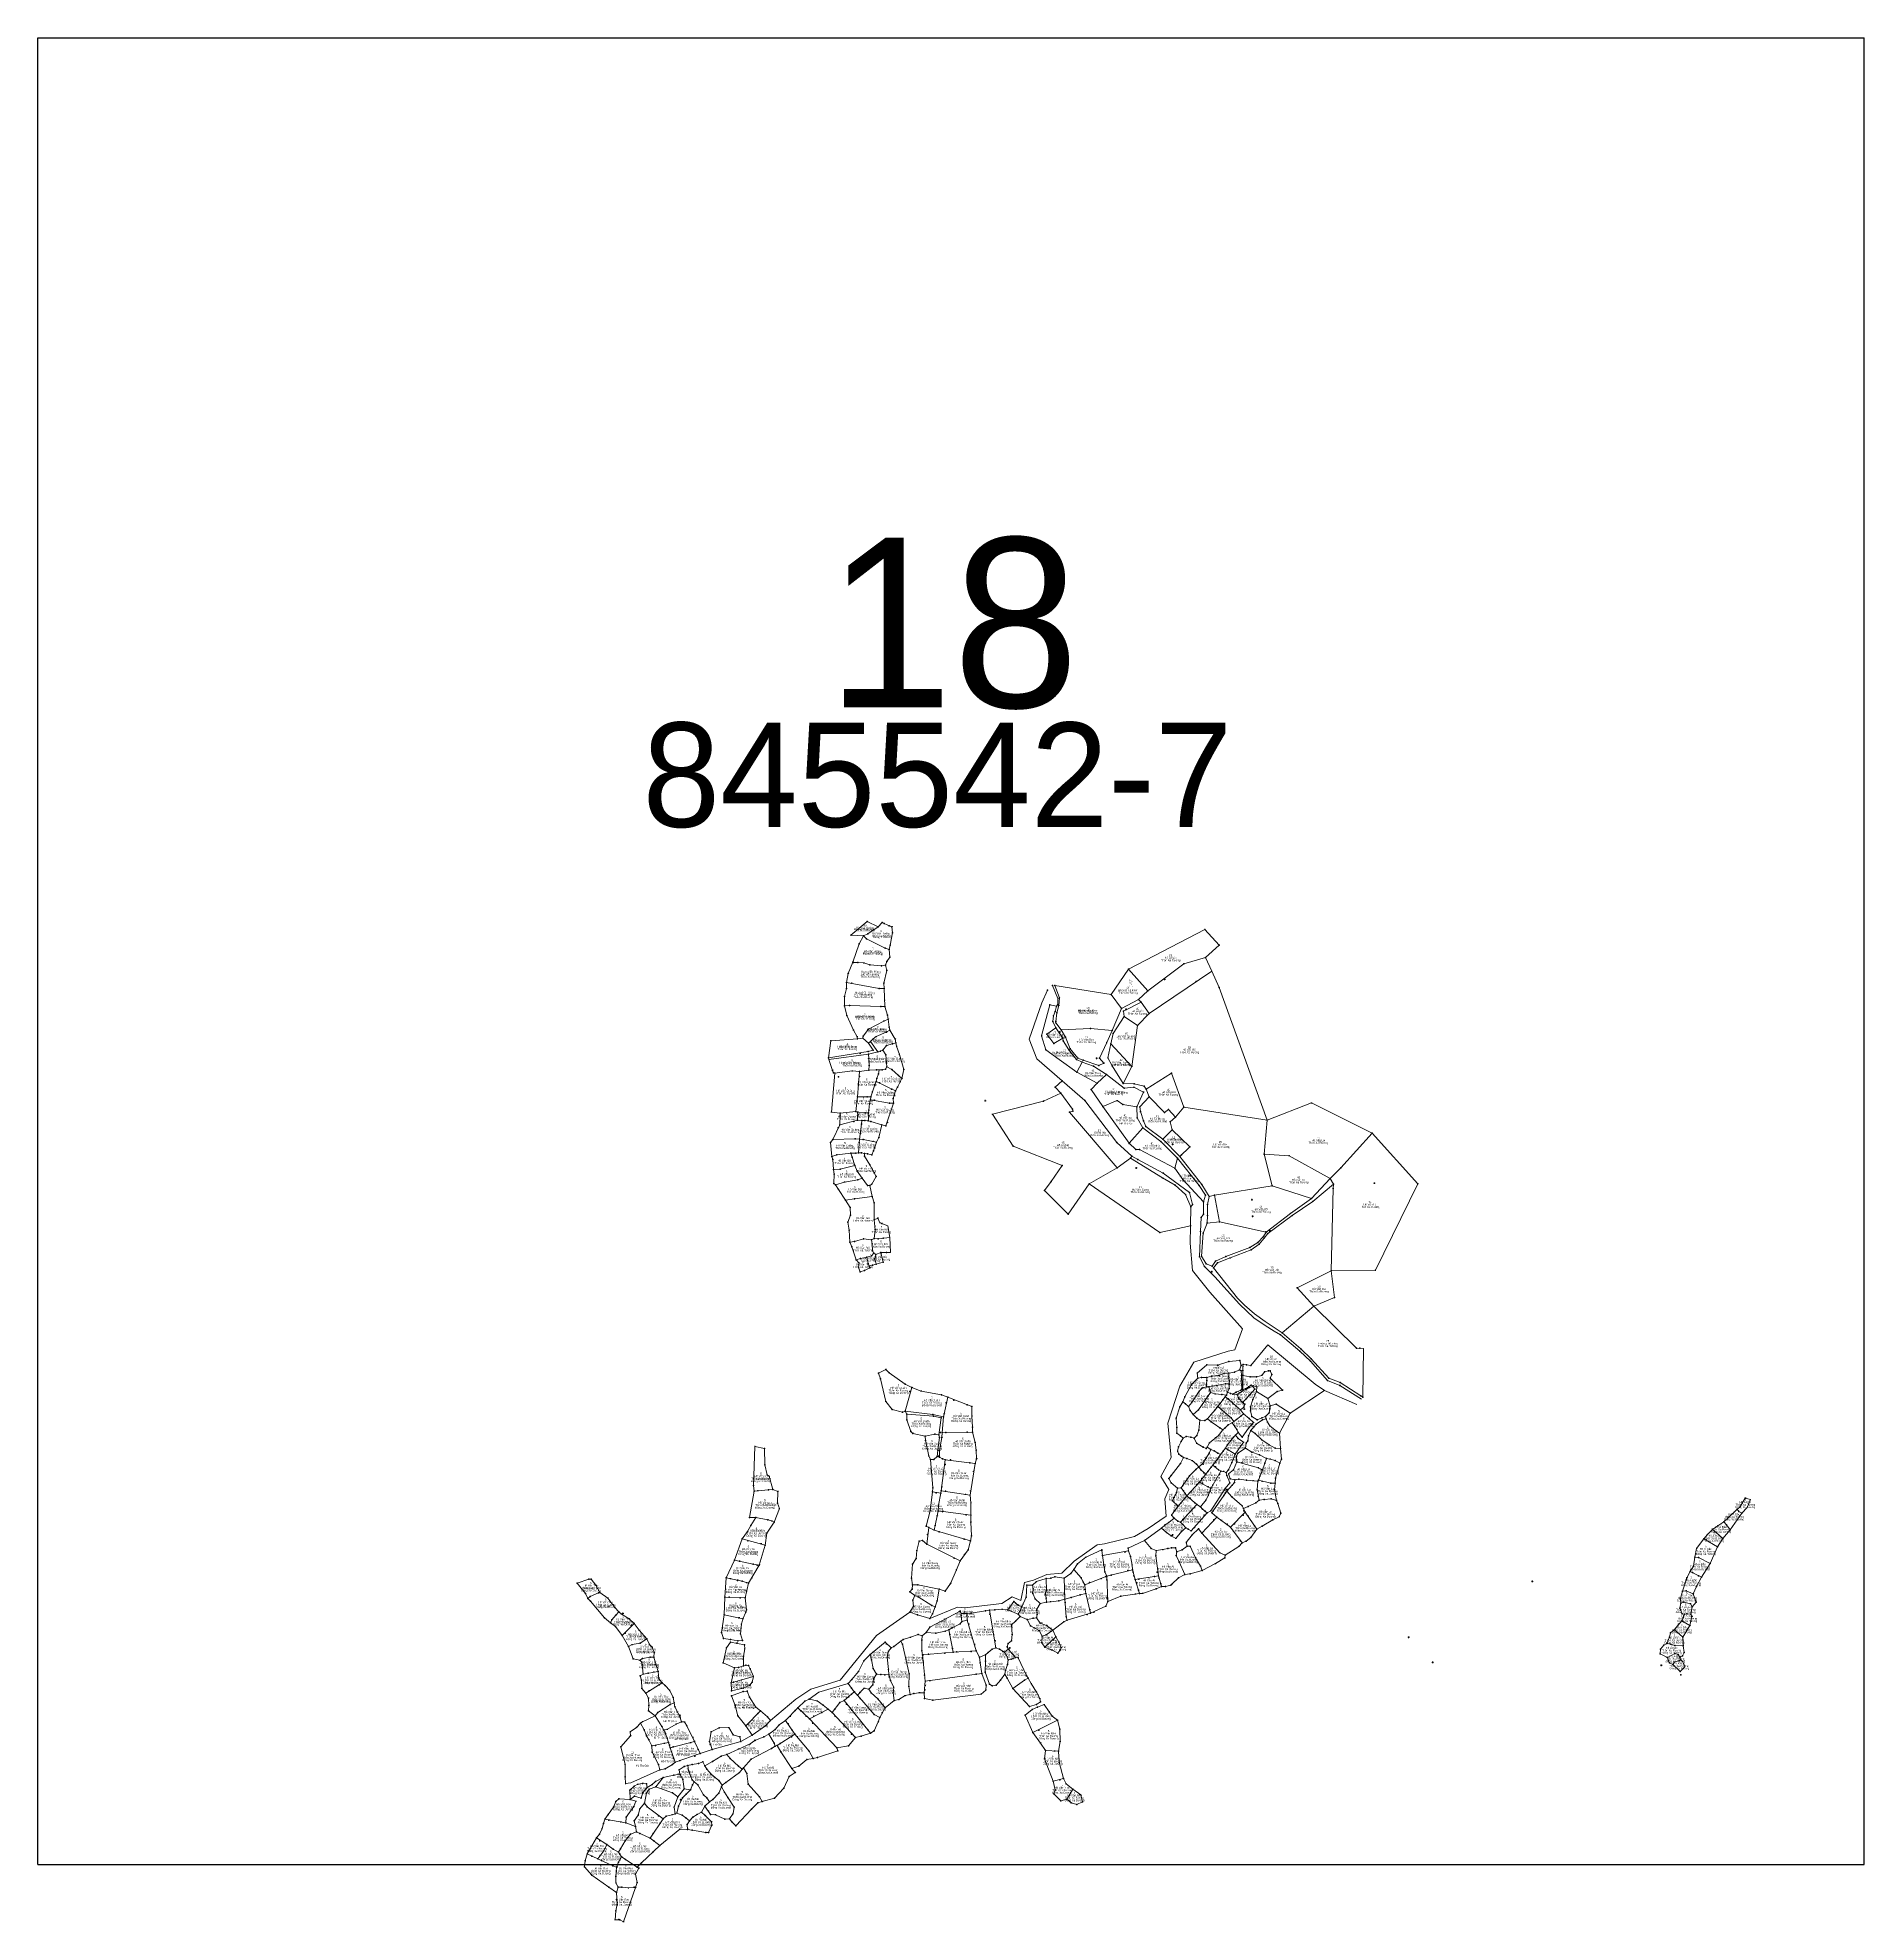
# Model space of a CAD drawing. Header units: metres. Extents: x 541800 to 543200, y 1841756 to 1843200.
import ezdxf
from ezdxf.enums import TextEntityAlignment as Align

# ---------------------------------------------------------------- set-up
doc = ezdxf.new("R2010")
doc.units = ezdxf.units.M
doc.header["$LTSCALE"] = 0.12
for name, color, linetype, lineweight in [('10', 7, 'Continuous', 13), ('11', 7, 'Continuous', 13), ('30', 7, 'Continuous', 13), ('56', 7, 'Continuous', 25)]:
    doc.layers.add(name, color=color, linetype=linetype, lineweight=lineweight)
for name, color, linetype in [('12', 7, 'Continuous'), ('15', 7, 'Continuous'), ('16', 7, 'Continuous'), ('52', 7, 'Continuous'), ('57', 7, 'Continuous'), ('58', 7, 'Continuous')]:
    doc.layers.add(name, color=color, linetype=linetype)

msp = doc.modelspace()

# ---------------------------------------------------------------- hatches: boundary and pattern name
at = {"layer": '10'}
for points in [[(542663.725, 1842478.313, 1), (542663.575, 1842478.313, 1)], [(542663.725, 1842478.313, 1), (542663.575, 1842478.313, 1)], [(542634.266, 1842455.368, 1), (542634.116, 1842455.368, 1)], [(542634.266, 1842455.368, 1), (542634.116, 1842455.368, 1)], [(542583.407, 1842438.005, 1), (542583.257, 1842438.005, 1)], [(542583.407, 1842438.005, 1), (542583.257, 1842438.005, 1)], [(542430.466, 1842421.506, 1), (542430.316, 1842421.506, 1)], [(542430.466, 1842421.506, 1), (542430.316, 1842421.506, 1)], [(542611.717, 1842417.845, 1), (542611.567, 1842417.845, 1)], [(542611.717, 1842417.845, 1), (542611.567, 1842417.845, 1)], [(542526.291, 1842385.28, 1), (542526.141, 1842385.28, 1)], [(542526.291, 1842385.28, 1), (542526.141, 1842385.28, 1)], [(542669.882, 1842351.798, 1), (542669.732, 1842351.798, 1)], [(542669.882, 1842351.798, 1), (542669.732, 1842351.798, 1)], [(542642.064, 1842333.771, 1), (542641.914, 1842333.771, 1)], [(542642.064, 1842333.771, 1), (542641.914, 1842333.771, 1)], [(542824.593, 1842322.145, 1), (542824.443, 1842322.145, 1)], [(542824.593, 1842322.145, 1), (542824.443, 1842322.145, 1)], [(542730.692, 1842309.414, 1), (542730.542, 1842309.414, 1)], [(542730.692, 1842309.414, 1), (542730.542, 1842309.414, 1)], [(542731.273, 1842296.736, 1), (542731.123, 1842296.736, 1)], [(542731.273, 1842296.736, 1), (542731.123, 1842296.736, 1)], [(542744.662, 1842285.474, 1), (542744.512, 1842285.474, 1)], [(542744.662, 1842285.474, 1), (542744.512, 1842285.474, 1)], [(542699.935, 1842254.29, 1), (542699.785, 1842254.29, 1)], [(542699.935, 1842254.29, 1), (542699.785, 1842254.29, 1)], [(542724.835, 1842149.013, 1), (542724.685, 1842149.013, 1)], [(542724.835, 1842149.013, 1), (542724.685, 1842149.013, 1)], [(542492.018, 1842131.077, 1), (542491.868, 1842131.077, 1)], [(542492.018, 1842131.077, 1), (542491.868, 1842131.077, 1)], [(542669.793, 1842052.446, 1), (542669.643, 1842052.446, 1)], [(542669.793, 1842052.446, 1), (542669.643, 1842052.446, 1)], [(542336.519, 1842017.819, 1), (542336.369, 1842017.819, 1)], [(542336.519, 1842017.819, 1), (542336.369, 1842017.819, 1)], [(542945.582, 1842016.912, 1), (542945.432, 1842016.912, 1)], [(542945.582, 1842016.912, 1), (542945.432, 1842016.912, 1)], [(542248.61, 1841992.389, 1), (542248.46, 1841992.389, 1)], [(542248.61, 1841992.389, 1), (542248.46, 1841992.389, 1)], [(542850.827, 1841974.195, 1), (542850.677, 1841974.195, 1)], [(542850.827, 1841974.195, 1), (542850.677, 1841974.195, 1)], [(542478.719, 1841960.676, 1), (542478.569, 1841960.676, 1)], [(542478.719, 1841960.676, 1), (542478.569, 1841960.676, 1)], [(542545.11, 1841966.011, 1), (542544.96, 1841966.011, 1)], [(542545.11, 1841966.011, 1), (542544.96, 1841966.011, 1)], [(542869.232, 1841954.869, 1), (542869.082, 1841954.869, 1)], [(542869.232, 1841954.869, 1), (542869.082, 1841954.869, 1)], [(543044.423, 1841952.62, 1), (543044.273, 1841952.62, 1)], [(543044.423, 1841952.62, 1), (543044.273, 1841952.62, 1)], [(542349.845, 1841895.131, 1), (542349.695, 1841895.131, 1)], [(542349.845, 1841895.131, 1), (542349.695, 1841895.131, 1)], [(542292.88, 1841849.604, 1), (542292.73, 1841849.604, 1)], [(542292.88, 1841849.604, 1), (542292.73, 1841849.604, 1)]]:
    msp.add_hatch(color=256, dxfattribs=at).paths.add_polyline_path(points)

# ---------------------------------------------------------------- linework, layer by layer
for p, q in [((542429.65, 1842505.64), (542424.71, 1842491.46)), ((542419.94, 1842476.01), (542421.23, 1842482.9)), ((542650.91, 1842469.47), (542678.4, 1842490.22)), ((542699.8, 1842484.73), (542651.86, 1842452.26)), ((542663.34, 1842478.31), (542663.02, 1842478.31)), ((542663.34, 1842478.31), (542663.02, 1842478.31)), ((542663.65, 1842478.94), (542663.65, 1842478.63)), ((542663.65, 1842478.94), (542663.65, 1842478.63)), ((542663.65, 1842478), (542663.65, 1842477.69)), ((542663.65, 1842478), (542663.65, 1842477.69)), ((542664.28, 1842478.31), (542663.96, 1842478.31)), ((542664.28, 1842478.31), (542663.96, 1842478.31)), ((542630.78, 1842456.08), (542622.77, 1842466.73)), ((542633.88, 1842455.37), (542633.57, 1842455.37)), ((542633.88, 1842455.37), (542633.57, 1842455.37)), ((542634.19, 1842455.99), (542634.19, 1842455.68)), ((542634.19, 1842455.99), (542634.19, 1842455.68)), ((542634.19, 1842455.06), (542634.19, 1842454.74)), ((542634.19, 1842455.06), (542634.19, 1842454.74)), ((542634.82, 1842455.37), (542634.5, 1842455.37)), ((542634.82, 1842455.37), (542634.5, 1842455.37)), ((542428.01, 1842434.41), (542428.22, 1842432.64)), ((542432.53, 1842433.39), (542432.76, 1842434.89)), ((542580.39, 1842441.17), (542578.15, 1842446.02)), ((542583.02, 1842438), (542582.71, 1842438)), ((542583.02, 1842438), (542582.71, 1842438)), ((542583.33, 1842438.63), (542583.33, 1842438.32)), ((542583.33, 1842438.63), (542583.33, 1842438.32)), ((542583.33, 1842437.69), (542583.33, 1842437.38)), ((542583.33, 1842437.69), (542583.33, 1842437.38)), ((542583.96, 1842438), (542583.64, 1842438)), ((542583.96, 1842438), (542583.64, 1842438)), ((542436.82, 1842421.02), (542406.48, 1842417.04)), ((542430.08, 1842421.51), (542429.77, 1842421.51)), ((542430.08, 1842421.51), (542429.77, 1842421.51)), ((542430.39, 1842422.13), (542430.39, 1842421.82)), ((542430.39, 1842422.13), (542430.39, 1842421.82)), ((542430.39, 1842421.19), (542430.39, 1842420.88)), ((542430.39, 1842421.19), (542430.39, 1842420.88)), ((542431.02, 1842421.51), (542430.7, 1842421.51)), ((542431.02, 1842421.51), (542430.7, 1842421.51)), ((542443.85, 1842422.85), (542438.32, 1842430.65)), ((542622.59, 1842429.03), (542620.33, 1842418.08)), ((542622.59, 1842429.03), (542638.68, 1842411.68)), ((542437.04, 1842408.63), (542429.9, 1842407.74)), ((542596.13, 1842417.02), (542600.48, 1842415)), ((542597.29, 1842418.06), (542601.21, 1842416.35)), ((542601.21, 1842416.35), (542613.36, 1842412.28)), ((542611.33, 1842417.84), (542611.02, 1842417.84)), ((542611.33, 1842417.84), (542611.02, 1842417.84)), ((542611.64, 1842418.47), (542611.64, 1842418.16)), ((542611.64, 1842418.47), (542611.64, 1842418.16)), ((542611.64, 1842417.53), (542611.64, 1842417.22)), ((542611.64, 1842417.53), (542611.64, 1842417.22)), ((542612.27, 1842417.84), (542611.95, 1842417.84)), ((542612.27, 1842417.84), (542611.95, 1842417.84)), ((542612.14, 1842398.67), (542619.08, 1842405.4)), ((542613.36, 1842412.28), (542617.15, 1842414.21)), ((542613.77, 1842417.89), (542617.15, 1842414.21)), ((542632.76, 1842394.98), (542619.08, 1842405.4)), ((542620.33, 1842418.08), (542623.47, 1842412.08)), ((542631.9, 1842398.45), (542623.47, 1842412.08)), ((542612.14, 1842398.67), (542607.41, 1842394.02)), ((542640.18, 1842395.59), (542632.76, 1842394.98)), ((542647.56, 1842391.98), (542640.18, 1842395.59)), ((542642.34, 1842380.71), (542647.56, 1842391.98)), ((542647.99, 1842396.58), (542649.55, 1842394.23)), ((542651.78, 1842388.37), (542649.55, 1842394.23)), ((542428.41, 1842376.63), (542427.08, 1842377.09)), ((542428.32, 1842388.4), (542438.58, 1842388.29)), ((542525.9, 1842385.28), (542525.59, 1842385.28)), ((542525.9, 1842385.28), (542525.59, 1842385.28)), ((542526.22, 1842385.9), (542526.22, 1842385.59)), ((542526.22, 1842385.9), (542526.22, 1842385.59)), ((542526.22, 1842384.97), (542526.22, 1842384.66)), ((542526.22, 1842384.97), (542526.22, 1842384.66)), ((542526.84, 1842385.28), (542526.53, 1842385.28)), ((542526.84, 1842385.28), (542526.53, 1842385.28)), ((542616.38, 1842380.92), (542627.45, 1842385.37)), ((542666.58, 1842378.71), (542663.63, 1842376.4)), ((542666.58, 1842378.71), (542672.05, 1842372.79)), ((542636.53, 1842352.73), (542646.93, 1842364.6)), ((542662.33, 1842355.93), (542669.48, 1842363.11)), ((542673.69, 1842341.4), (542660.85, 1842354.1)), ((542669.49, 1842351.8), (542669.18, 1842351.8)), ((542669.49, 1842351.8), (542669.18, 1842351.8)), ((542669.81, 1842352.42), (542669.81, 1842352.11)), ((542669.81, 1842352.42), (542669.81, 1842352.11)), ((542669.81, 1842351.49), (542669.81, 1842351.17)), ((542669.81, 1842351.49), (542669.81, 1842351.17)), ((542670.43, 1842351.8), (542670.12, 1842351.8)), ((542670.43, 1842351.8), (542670.12, 1842351.8)), ((542423.17, 1842345.09), (542427.01, 1842345.22)), ((542641.68, 1842333.77), (542641.36, 1842333.77)), ((542641.68, 1842333.77), (542641.36, 1842333.77)), ((542641.99, 1842334.4), (542641.99, 1842334.08)), ((542641.99, 1842334.4), (542641.99, 1842334.08)), ((542641.99, 1842333.46), (542641.99, 1842333.15)), ((542641.99, 1842333.46), (542641.99, 1842333.15)), ((542642.61, 1842333.77), (542642.3, 1842333.77)), ((542642.61, 1842333.77), (542642.3, 1842333.77)), ((542671.45, 1842333.54), (542673.69, 1842341.4)), ((542439.57, 1842311.87), (542437.83, 1842320.28)), ((542790.6, 1842325.84), (542776.25, 1842310.36)), ((542824.21, 1842322.14), (542823.89, 1842322.14)), ((542824.21, 1842322.14), (542823.89, 1842322.14)), ((542824.52, 1842322.77), (542824.52, 1842322.46)), ((542824.52, 1842322.77), (542824.52, 1842322.46)), ((542824.52, 1842321.83), (542824.52, 1842321.52)), ((542824.52, 1842321.83), (542824.52, 1842321.52)), ((542825.14, 1842322.14), (542824.83, 1842322.14)), ((542825.14, 1842322.14), (542824.83, 1842322.14)), ((542730.3, 1842309.41), (542729.99, 1842309.41)), ((542730.3, 1842309.41), (542729.99, 1842309.41)), ((542730.62, 1842310.04), (542730.62, 1842309.73)), ((542730.62, 1842310.04), (542730.62, 1842309.73)), ((542730.62, 1842309.1), (542730.62, 1842308.79)), ((542730.62, 1842309.1), (542730.62, 1842308.79)), ((542731.24, 1842309.41), (542730.93, 1842309.41)), ((542731.24, 1842309.41), (542730.93, 1842309.41)), ((542705.77, 1842292.54), (542741.64, 1842284.5)), ((542730.89, 1842296.74), (542730.57, 1842296.74)), ((542730.89, 1842296.74), (542730.57, 1842296.74)), ((542731.2, 1842297.36), (542731.2, 1842297.05)), ((542731.2, 1842297.36), (542731.2, 1842297.05)), ((542731.2, 1842296.42), (542731.2, 1842296.11)), ((542731.2, 1842296.42), (542731.2, 1842296.11)), ((542731.82, 1842296.74), (542731.51, 1842296.74)), ((542731.82, 1842296.74), (542731.51, 1842296.74)), ((542451.53, 1842289.43), (542453.1, 1842280.53)), ((542453.59, 1842269.13), (542453.1, 1842280.53)), ((542693.32, 1842283.77), (542692.11, 1842266.29)), ((542744.27, 1842285.47), (542743.96, 1842285.47)), ((542744.27, 1842285.47), (542743.96, 1842285.47)), ((542744.59, 1842286.1), (542744.59, 1842285.79)), ((542744.59, 1842286.1), (542744.59, 1842285.79)), ((542744.59, 1842285.16), (542744.59, 1842284.85)), ((542744.59, 1842285.16), (542744.59, 1842284.85)), ((542745.21, 1842285.47), (542744.9, 1842285.47)), ((542745.21, 1842285.47), (542744.9, 1842285.47)), ((542448.05, 1842261.67), (542446.26, 1842268.95)), ((542695.56, 1842260.22), (542692.11, 1842266.29)), ((542704.16, 1842261.02), (542701.21, 1842257.25)), ((542704.16, 1842261.02), (542714.06, 1842264.8)), ((542699.55, 1842254.29), (542699.24, 1842254.29)), ((542699.55, 1842254.29), (542699.24, 1842254.29)), ((542699.86, 1842254.92), (542699.86, 1842254.6)), ((542699.86, 1842254.92), (542699.86, 1842254.6)), ((542699.86, 1842253.98), (542699.86, 1842253.66)), ((542699.86, 1842253.98), (542699.86, 1842253.66)), ((542700.48, 1842254.29), (542700.17, 1842254.29)), ((542700.48, 1842254.29), (542700.17, 1842254.29)), ((542810.77, 1842195.71), (542816.28, 1842195.49)), ((542815.64, 1842158.02), (542816.28, 1842195.49)), ((542450.1, 1842179.45), (542452.56, 1842176.91)), ((542716.03, 1842160.35), (542718.64, 1842161.85)), ((542719.21, 1842160.26), (542716.03, 1842160.35)), ((542719.21, 1842160.26), (542723.59, 1842162.91)), ((542726.19, 1842156.94), (542732.91, 1842164.22)), ((542730.15, 1842167.28), (542728.13, 1842166.16)), ((542730.15, 1842167.28), (542734.45, 1842166.11)), ((542734.09, 1842162.37), (542734.45, 1842166.11)), ((542734.09, 1842162.37), (542742.96, 1842157.13)), ((542726.19, 1842156.94), (542723.3, 1842154.14)), ((542724.45, 1842149.01), (542724.14, 1842149.01)), ((542724.45, 1842149.01), (542724.14, 1842149.01)), ((542724.76, 1842149.64), (542724.76, 1842149.33)), ((542724.76, 1842149.64), (542724.76, 1842149.33)), ((542724.76, 1842148.7), (542724.76, 1842148.39)), ((542724.76, 1842148.7), (542724.76, 1842148.39)), ((542725.38, 1842149.01), (542725.07, 1842149.01)), ((542725.38, 1842149.01), (542725.07, 1842149.01)), ((542491.63, 1842131.08), (542491.32, 1842131.08)), ((542491.63, 1842131.08), (542491.32, 1842131.08)), ((542491.94, 1842131.7), (542491.94, 1842131.39)), ((542491.94, 1842131.7), (542491.94, 1842131.39)), ((542491.94, 1842130.76), (542491.94, 1842130.45)), ((542491.94, 1842130.76), (542491.94, 1842130.45)), ((542492.57, 1842131.08), (542492.26, 1842131.08)), ((542492.57, 1842131.08), (542492.26, 1842131.08)), ((542741.5, 1842141.43), (542741.15, 1842143.26)), ((542706.66, 1842114.13), (542710.49, 1842119)), ((542717.82, 1842114.37), (542724.1, 1842123.54)), ((542495.65, 1842110.13), (542492.55, 1842086.42)), ((542710.16, 1842088.24), (542699.05, 1842071.05)), ((542713.92, 1842095.52), (542712.81, 1842099.27)), ((542735.16, 1842093.8), (542735.65, 1842094.51)), ((542492.55, 1842086.42), (542492.15, 1842084.57)), ((542680.76, 1842082.64), (542688.33, 1842075.96)), ((542688.33, 1842075.96), (542691.11, 1842074.19)), ((542695.45, 1842079.49), (542691.11, 1842074.19)), ((542698.69, 1842086.12), (542695.45, 1842079.49)), ((542715.2, 1842081.82), (542711.51, 1842086.2)), ((542747.86, 1842087.25), (542749.41, 1842079.04)), ((542364.49, 1842062.43), (542358.9, 1842053.88)), ((542696.29, 1842069.43), (542699.05, 1842071.05)), ((542699.93, 1842069.62), (542703.69, 1842066.3)), ((542669.41, 1842052.45), (542669.09, 1842052.45)), ((542669.41, 1842052.45), (542669.09, 1842052.45)), ((542669.72, 1842053.07), (542669.72, 1842052.76)), ((542669.72, 1842053.07), (542669.72, 1842052.76)), ((542669.72, 1842052.13), (542669.72, 1842051.82)), ((542669.72, 1842052.13), (542669.72, 1842051.82)), ((542670.34, 1842052.45), (542670.03, 1842052.45)), ((542670.34, 1842052.45), (542670.03, 1842052.45)), ((542684.82, 1842052.53), (542680.36, 1842046.72)), ((542680.36, 1842046.72), (542681.09, 1842043.91)), ((542684.82, 1842052.53), (542689.61, 1842057.31)), ((542336.13, 1842017.82), (542335.82, 1842017.82)), ((542336.13, 1842017.82), (542335.82, 1842017.82)), ((542336.44, 1842018.44), (542336.44, 1842018.13)), ((542336.44, 1842018.44), (542336.44, 1842018.13)), ((542336.44, 1842017.51), (542336.44, 1842017.19)), ((542336.44, 1842017.51), (542336.44, 1842017.19)), ((542337.07, 1842017.82), (542336.76, 1842017.82)), ((542337.07, 1842017.82), (542336.76, 1842017.82)), ((542945.19, 1842016.91), (542944.88, 1842016.91)), ((542945.19, 1842016.91), (542944.88, 1842016.91)), ((542945.51, 1842017.54), (542945.51, 1842017.22)), ((542945.51, 1842017.54), (542945.51, 1842017.22)), ((542945.51, 1842016.6), (542945.51, 1842016.29)), ((542945.51, 1842016.6), (542945.51, 1842016.29)), ((542946.13, 1842016.91), (542945.82, 1842016.91)), ((542946.13, 1842016.91), (542945.82, 1842016.91)), ((542562.71, 1842007.59), (542564.42, 1842003.48)), ((542248.22, 1841992.39), (542247.91, 1841992.39)), ((542248.22, 1841992.39), (542247.91, 1841992.39)), ((542248.54, 1841993.01), (542248.54, 1841992.7)), ((542248.54, 1841993.01), (542248.54, 1841992.7)), ((542248.54, 1841992.08), (542248.54, 1841991.76)), ((542248.54, 1841992.08), (542248.54, 1841991.76)), ((542249.16, 1841992.39), (542248.85, 1841992.39)), ((542249.16, 1841992.39), (542248.85, 1841992.39)), ((542508.42, 1841986.24), (542512.34, 1841987.35)), ((542529.46, 1841994.82), (542534.32, 1841966.01)), ((542553.04, 1841989.97), (542558.36, 1841987.69)), ((542498.28, 1841979.88), (542501.56, 1841962.68)), ((542850.44, 1841974.2), (542850.13, 1841974.2)), ((542850.44, 1841974.2), (542850.13, 1841974.2)), ((542850.75, 1841974.82), (542850.75, 1841974.51)), ((542850.75, 1841974.82), (542850.75, 1841974.51)), ((542850.75, 1841973.88), (542850.75, 1841973.57)), ((542850.75, 1841973.88), (542850.75, 1841973.57)), ((542851.38, 1841974.2), (542851.06, 1841974.2)), ((542851.38, 1841974.2), (542851.06, 1841974.2)), ((542478.33, 1841960.68), (542478.02, 1841960.68)), ((542478.33, 1841960.68), (542478.02, 1841960.68)), ((542478.64, 1841961.3), (542478.64, 1841960.99)), ((542478.64, 1841961.3), (542478.64, 1841960.99)), ((542478.64, 1841960.36), (542478.64, 1841960.05)), ((542478.64, 1841960.36), (542478.64, 1841960.05)), ((542479.27, 1841960.68), (542478.96, 1841960.68)), ((542479.27, 1841960.68), (542478.96, 1841960.68)), ((542521.84, 1841958.91), (542526.43, 1841960.78)), ((542540.94, 1841962.7), (542543.77, 1841964.92)), ((542544.72, 1841966.01), (542544.41, 1841966.01)), ((542544.72, 1841966.01), (542544.41, 1841966.01)), ((542545.04, 1841966.64), (542545.04, 1841966.32)), ((542545.04, 1841966.64), (542545.04, 1841966.32)), ((542545.04, 1841965.7), (542545.04, 1841965.39)), ((542545.04, 1841965.7), (542545.04, 1841965.39)), ((542545.66, 1841966.01), (542545.35, 1841966.01)), ((542545.66, 1841966.01), (542545.35, 1841966.01)), ((542331.53, 1841939.23), (542334.11, 1841950.7)), ((542331.53, 1841939.23), (542348.51, 1841944.03)), ((542480.31, 1841940.53), (542523.61, 1841946.27)), ((542538.03, 1841941.27), (542541.15, 1841945.93)), ((542557.81, 1841944.93), (542559.17, 1841942.71)), ((542868.84, 1841954.87), (542868.53, 1841954.87)), ((542868.84, 1841954.87), (542868.53, 1841954.87)), ((542869.16, 1841955.49), (542869.16, 1841955.18)), ((542869.16, 1841955.49), (542869.16, 1841955.18)), ((542869.16, 1841954.56), (542869.16, 1841954.24)), ((542869.16, 1841954.56), (542869.16, 1841954.24)), ((542869.78, 1841954.87), (542869.47, 1841954.87)), ((542869.78, 1841954.87), (542869.47, 1841954.87)), ((543044.04, 1841952.62), (543043.72, 1841952.62)), ((543044.04, 1841952.62), (543043.72, 1841952.62)), ((543044.35, 1841953.24), (543044.35, 1841952.93)), ((543044.35, 1841953.24), (543044.35, 1841952.93)), ((543044.35, 1841952.31), (543044.35, 1841952)), ((543044.35, 1841952.31), (543044.35, 1841952)), ((543044.97, 1841952.62), (543044.66, 1841952.62)), ((543044.97, 1841952.62), (543044.66, 1841952.62)), ((543053.23, 1841953.19), (543058.91, 1841947.95)), ((543054.27, 1841955.04), (543059.27, 1841956.74)), ((543058.91, 1841947.95), (543062.42, 1841951.57)), ((542331.53, 1841939.23), (542331.72, 1841932.99)), ((542425.89, 1841932.4), (542421.1, 1841938.66)), ((542543.07, 1841942.75), (542547.35, 1841934.84)), ((542391.65, 1841911.62), (542382.68, 1841920.17)), ((542426.68, 1841897.26), (542408.81, 1841916.39)), ((542445.39, 1841912.59), (542449.43, 1841920.03)), ((542556.72, 1841914.53), (542562.69, 1841901.08)), ((542342.75, 1841906.22), (542347.65, 1841898.99)), ((542391.65, 1841911.62), (542412.43, 1841889.33)), ((542288.6, 1841878.38), (542284.83, 1841889.52)), ((542307.84, 1841884.98), (542303.33, 1841894.33)), ((542349.46, 1841895.13), (542349.14, 1841895.13)), ((542349.46, 1841895.13), (542349.14, 1841895.13)), ((542349.77, 1841895.76), (542349.77, 1841895.44)), ((542349.77, 1841895.76), (542349.77, 1841895.44)), ((542349.77, 1841894.82), (542349.77, 1841894.51)), ((542349.77, 1841894.82), (542349.77, 1841894.51)), ((542350.4, 1841895.13), (542350.08, 1841895.13)), ((542350.4, 1841895.13), (542350.08, 1841895.13)), ((542365.2, 1841890.7), (542366.71, 1841891.3)), ((542339.95, 1841872.96), (542340.89, 1841874.03)), ((542254.11, 1841849.87), (542253.91, 1841856.96)), ((542254.11, 1841849.87), (542258.56, 1841848.41)), ((542257.51, 1841852.38), (542262.42, 1841850.9)), ((542292.49, 1841849.6), (542292.18, 1841849.6)), ((542292.49, 1841849.6), (542292.18, 1841849.6)), ((542292.81, 1841850.23), (542292.81, 1841849.92)), ((542292.81, 1841850.23), (542292.81, 1841849.92)), ((542292.81, 1841849.29), (542292.81, 1841848.98)), ((542292.81, 1841849.29), (542292.81, 1841848.98)), ((542293.43, 1841849.6), (542293.12, 1841849.6)), ((542293.43, 1841849.6), (542293.12, 1841849.6)), ((542234.79, 1841834.72), (542250.75, 1841831.82)), ((542228.18, 1841820.37), (542221.25, 1841808.23)), ((542236.11, 1841815.28), (542241.02, 1841811.81)), ((542276.8, 1841814.51), (542292.08, 1841827.05)), ((542298.08, 1841826.92), (542292.08, 1841827.05)), ((542240.77, 1841799.05), (542229.42, 1841804.36)), ((542240.77, 1841799.05), (542243.73, 1841797.93)), ((542241.02, 1841811.81), (542245.14, 1841809.57)), ((542237.83, 1841782.65), (542243.63, 1841778.44))]:
    msp.add_line(p, q, dxfattribs=at)
for points in [[(542452.69, 1842501.26), (542453.37, 1842504.5), (542455.14, 1842513.9), (542454.74, 1842518.68), (542452.66, 1842519.38), (542447.31, 1842521.85), (542444.19, 1842518.65)], [(542429.65, 1842505.64), (542432.82, 1842511.74), (542435.31, 1842509.4)], [(542449.75, 1842489.13), (542450.88, 1842491.92), (542453.1, 1842495.27), (542452.69, 1842501.26), (542449.46, 1842502.2), (542435.31, 1842509.4)], [(542695.06, 1842494.97), (542705.57, 1842504.62), (542694.66, 1842516.66), (542636.07, 1842486.15)], [(542678.4, 1842490.22), (542695.06, 1842494.97), (542699.8, 1842484.73)], [(542448.69, 1842471.34), (542448.58, 1842475.42), (542450.84, 1842485.23), (542449.75, 1842489.13), (542446.83, 1842488.69), (542437.79, 1842489.5), (542433.1, 1842490.88), (542428.56, 1842491.32), (542425.39, 1842491.18), (542424.71, 1842491.46), (542421.23, 1842482.9)], [(542579.46, 1842473.61), (542622.77, 1842466.73), (542636.07, 1842486.15), (542650.91, 1842469.47), (542643.63, 1842462.79)], [(542699.8, 1842484.73), (542705.63, 1842472.13), (542742.2, 1842370.32), (542678.4, 1842380.39)], [(542418.45, 1842457.94), (542418.48, 1842465.1), (542419.96, 1842471.31), (542419.94, 1842476.01), (542444.95, 1842471.32), (542448.69, 1842471.34), (542449.36, 1842457.54)], [(542581.84, 1842459.03), (542581.99, 1842463.54), (542577.89, 1842473.54)], [(542581.09, 1842452.73), (542582.6, 1842458.42), (542583.04, 1842464.15), (542579.46, 1842473.61)], [(542451.87, 1842447.83), (542451.25, 1842450.88), (542449.36, 1842457.54), (542446.17, 1842457.53), (542422.26, 1842458.23), (542418.45, 1842457.94), (542420.19, 1842450.62), (542425.23, 1842439.51), (542428.01, 1842434.41)], [(542578.15, 1842446.02), (542578.45, 1842450.49), (542579.75, 1842453.74), (542580.92, 1842457.69), (542581.84, 1842459.03)], [(542584.52, 1842439.63), (542580.24, 1842445.11), (542580.34, 1842446.13), (542581.09, 1842452.73)], [(542622.59, 1842429.03), (542624.35, 1842436.88), (542632.64, 1842449.85), (542632.09, 1842453.98), (542645.64, 1842460.85), (542643.63, 1842462.79), (542630.78, 1842456.08), (542623.62, 1842439.12)], [(542632.64, 1842449.85), (542642.95, 1842442.94), (542651.86, 1842452.26), (542645.64, 1842460.85)], [(542453.18, 1842439.35), (542452.55, 1842441.78), (542451.87, 1842447.83), (542448.49, 1842446.41), (542436.69, 1842440.12), (542432.76, 1842434.89)], [(542457.77, 1842429.8), (542457.33, 1842432.57), (542453.18, 1842439.35), (542450.41, 1842437.93), (542442.54, 1842434.42), (542440.4, 1842432.65)], [(542596.13, 1842417.02), (542590.37, 1842424.31), (542585.87, 1842431.21), (542585.77, 1842433.17), (542578.86, 1842429.07), (542573.52, 1842436.26), (542580.39, 1842441.17), (542585.77, 1842433.17)], [(542597.29, 1842418.06), (542591.31, 1842425.16), (542587.74, 1842433.97), (542584.52, 1842439.63), (542606.99, 1842440.62)], [(542613.77, 1842417.89), (542619.33, 1842429.92), (542623.62, 1842439.12), (542606.99, 1842440.62)], [(542642.95, 1842442.94), (542638.68, 1842411.68), (542631.9, 1842398.45)], [(542436.82, 1842421.02), (542443.85, 1842422.85), (542445.85, 1842423.33), (542447.66, 1842424.09), (542450, 1842420.46), (542450.72, 1842411.42)], [(542445, 1842408.88), (542442.82, 1842409.04), (542437.04, 1842408.63), (542437.22, 1842412.44), (542437.1, 1842417.7), (542436.82, 1842421.02)], [(542436.89, 1842429.5), (542438.32, 1842430.65), (542440.4, 1842432.65)], [(542462.43, 1842402.48), (542463.87, 1842409.3), (542460.42, 1842420.73), (542458.33, 1842427.09), (542457.77, 1842429.8), (542455.06, 1842428.91), (542450.54, 1842427.58), (542447.66, 1842424.09)], [(542411.07, 1842406.48), (542410.01, 1842406.66), (542409.23, 1842408.58), (542406.48, 1842417.04), (542406.05, 1842418.12)], [(542457.54, 1842392.82), (542459.03, 1842395.64), (542462.43, 1842402.48), (542459.86, 1842404.68), (542454.73, 1842409.2), (542450.72, 1842411.42), (542449.75, 1842409.6), (542447.22, 1842409.08), (542445, 1842408.88), (542444.33, 1842405.94), (542443.23, 1842402.37), (542442.7, 1842400.08)], [(542600.48, 1842415), (542609.3, 1842411.84), (542619.08, 1842405.4)], [(542672.05, 1842372.79), (542678.4, 1842380.39), (542669.02, 1842406.49), (542649.55, 1842394.23)], [(542438.29, 1842386.06), (542438.58, 1842388.29), (542439.71, 1842392.18), (542441.56, 1842397.57), (542442.7, 1842400.08), (542457.54, 1842392.82), (542456.42, 1842389.69), (542455.7, 1842386.96), (542456.03, 1842383.47)], [(542531.68, 1842374.9), (542570.82, 1842385.09), (542584.22, 1842391.19), (542579.85, 1842395.73), (542585.11, 1842400.56)], [(542584.22, 1842391.19), (542593.16, 1842378.87), (542593.38, 1842377.41), (542590.8, 1842376.6), (542627.43, 1842333.89)], [(542647.99, 1842396.58), (542640.45, 1842398.31), (542631.9, 1842398.45)], [(542436.85, 1842375.98), (542434.16, 1842375.99), (542428.41, 1842376.63), (542428.5, 1842374.17), (542428.3, 1842370.4)], [(542446.88, 1842366.96), (542449.97, 1842366.04), (542456.03, 1842383.47), (542452.85, 1842383.5), (542438.29, 1842386.06), (542437.5, 1842383.1), (542437.04, 1842378.21), (542436.85, 1842375.98), (542437, 1842373.62), (542436.52, 1842370.01)], [(542642.34, 1842380.71), (542631.68, 1842382.49), (542627.45, 1842385.37)], [(542660.85, 1842354.1), (542646.93, 1842364.6), (542642.65, 1842372.2), (542642.34, 1842380.71)], [(542644.78, 1842380.53), (542651.78, 1842388.37), (542663.63, 1842376.4)], [(542647.59, 1842369.95), (542645.32, 1842377.02), (542644.78, 1842380.53)], [(542742.2, 1842370.32), (542776.3, 1842383.59), (542822.92, 1842360.57)], [(542409.33, 1842355.54), (542414.69, 1842366.9), (542428.3, 1842370.4), (542431.66, 1842370.13), (542431.5, 1842367.46), (542429.98, 1842355.83)], [(542415.1, 1842375.81), (542415.15, 1842374.28), (542414.69, 1842366.9)], [(542431.66, 1842370.13), (542434.08, 1842370.18), (542436.52, 1842370.01), (542438.63, 1842369.43), (542446.88, 1842366.96), (542444.76, 1842357.03), (542442.78, 1842353.48)], [(542606.02, 1842321.75), (542589.7, 1842298.26), (542571.67, 1842316.5), (542576.73, 1842323.48), (542585.13, 1842335.74), (542547.73, 1842350.41), (542531.68, 1842374.9)], [(542675.5, 1842342.62), (542662.33, 1842355.93), (542649.23, 1842365.54), (542647.59, 1842369.95)], [(542697.98, 1842311.95), (542692.34, 1842321.15), (542675.5, 1842342.62), (542683.15, 1842349.92), (542669.48, 1842363.11), (542667.96, 1842369.26), (542672.05, 1842372.79)], [(542742.2, 1842370.32), (542740.04, 1842344.44), (542746.11, 1842320.08)], [(542408.72, 1842342.68), (542407.6, 1842353.33), (542409.33, 1842355.54), (542426.43, 1842356.19), (542429.98, 1842355.83)], [(542433.62, 1842344.94), (542436, 1842344.73), (542439.27, 1842343.85), (542440.56, 1842346.96), (542442.78, 1842353.48), (542432.78, 1842355.56), (542429.98, 1842355.83), (542429.21, 1842345.43)], [(542431.92, 1842325.98), (542428.15, 1842331.36), (542426.42, 1842335.7), (542415.18, 1842332.84), (542410.01, 1842332.67), (542409.39, 1842340.24), (542408.72, 1842342.68), (542412.38, 1842343.76), (542423.17, 1842345.09), (542424.27, 1842341.99), (542426.42, 1842335.7)], [(542411.42, 1842320.89), (542418.3, 1842323.03), (542428.47, 1842324.74), (542431.92, 1842325.98), (542436.11, 1842320.36), (542437.83, 1842320.28), (542439.21, 1842321.39), (542442.67, 1842327.35), (542441.11, 1842330.1), (542437.73, 1842336.19)], [(542437.73, 1842336.19), (542433.79, 1842342.87), (542433.62, 1842344.94), (542431.34, 1842345.41), (542429.21, 1842345.43), (542427.01, 1842345.22)], [(542638.71, 1842342.82), (542637.47, 1842341.26), (542627.43, 1842333.89), (542606.02, 1842321.75), (542660.02, 1842284.33), (542683.54, 1842289.51)], [(542683.78, 1842304.04), (542679.84, 1842313.35), (542671.9, 1842320.53), (542662.06, 1842326.12), (542637.47, 1842341.26)], [(542693.58, 1842307.88), (542695.02, 1842312.86), (542690.27, 1842320.33), (542673.69, 1842341.4)], [(542740.04, 1842344.44), (542759.14, 1842343.21), (542790.6, 1842325.84)], [(542419.11, 1842309.22), (542413.86, 1842317.4), (542411.42, 1842320.89), (542410.25, 1842321.93), (542410.54, 1842329.08), (542410.01, 1842332.67)], [(542702.02, 1842313), (542746.11, 1842320.08), (542776.25, 1842310.36)], [(542793.28, 1842321.42), (542777.41, 1842308.22), (542761.45, 1842297.25), (542742.92, 1842283.57), (542739.9, 1842279.87), (542736.17, 1842275.29), (542730.06, 1842271.02), (542714.06, 1842264.8)], [(542422.46, 1842276.89), (542421.99, 1842286.22), (542420.94, 1842292.22), (542423.07, 1842297.68), (542422.7, 1842303.51), (542419.11, 1842309.22), (542425.94, 1842310.21), (542439.57, 1842311.87), (542441.16, 1842307.08)], [(542441.09, 1842279.68), (542441.89, 1842286.18), (542441.74, 1842288.82), (542441.03, 1842293.98), (542441.16, 1842307.08)], [(542693.32, 1842283.77), (542696.21, 1842291.56), (542705.77, 1842292.54), (542702.02, 1842313), (542697.98, 1842311.95), (542696.56, 1842305.84), (542696.49, 1842297.38), (542696.21, 1842291.56)], [(542710.7, 1842265.9), (542729.06, 1842272.75), (542735.09, 1842276.69), (542739.48, 1842281.29), (542741.64, 1842284.5), (542760.1, 1842299.01), (542776.25, 1842310.36)], [(542451.53, 1842289.43), (542445.57, 1842291.86), (542443.98, 1842295.25), (542441.03, 1842293.98)], [(542427.36, 1842263.28), (542423.88, 1842273.42), (542422.46, 1842276.89), (542426.06, 1842277.37), (542433.06, 1842279.47), (542439.12, 1842278.72)], [(542453.1, 1842280.53), (542444.22, 1842279.53), (542441.09, 1842279.68), (542439.12, 1842278.72)], [(542439.12, 1842278.72), (542439.51, 1842275.61), (542439.91, 1842270.17), (542440.84, 1842268.42), (542442.46, 1842267.5), (542446.26, 1842268.95), (542453.59, 1842269.13)], [(542429.21, 1842257.56), (542429.5, 1842260.75), (542427.36, 1842263.28), (542430.59, 1842264.41), (542435.44, 1842265.5), (542436.59, 1842260.62), (542437.28, 1842258.68)], [(542435.44, 1842265.5), (542439.01, 1842266.53), (542440.84, 1842268.42)], [(542442.46, 1842267.5), (542441.53, 1842264.13), (542442.77, 1842260.17), (542448.05, 1842261.67)], [(542695.56, 1842260.22), (542700.14, 1842258.59), (542702.81, 1842262.35), (542710.7, 1842265.9)], [(542429.21, 1842257.56), (542430.38, 1842254.18), (542433.73, 1842255.18), (542437.83, 1842257.26), (542437.28, 1842258.68), (542439.84, 1842259.24), (542442.77, 1842260.17)], [(542701.21, 1842257.25), (542719.57, 1842234.1), (542725.07, 1842228.61), (542732.56, 1842222.11), (542740.8, 1842216.11), (542753.75, 1842207.49)], [(542810.77, 1842195.71), (542778.16, 1842227.84), (542753.75, 1842207.49)], [(542752.62, 1842206.02), (542767.24, 1842193.49), (542775.46, 1842185.61), (542788.51, 1842170.87), (542798.02, 1842167.16)], [(542753.75, 1842207.49), (542768.17, 1842195.18), (542776.1, 1842187.45)], [(542450.1, 1842179.45), (542444.49, 1842176.56), (542445.91, 1842172.2)], [(542452.56, 1842176.91), (542464.82, 1842168.2), (542470.05, 1842165.5)], [(542696.1, 1842173.32), (542699.63, 1842174.14), (542705.33, 1842174.84), (542709.24, 1842176.21), (542712.97, 1842176.49), (542713.06, 1842173.3), (542713.32, 1842170.9), (542713.32, 1842168.36), (542710.3, 1842168.38), (542700.35, 1842166.68), (542697.62, 1842166.14)], [(542722.45, 1842182.33), (542721.11, 1842178.97), (542717.34, 1842177.28), (542712.97, 1842176.49)], [(542718.64, 1842161.85), (542722.05, 1842163.38), (542722.83, 1842164.31), (542722.82, 1842166.91), (542722.66, 1842174.82), (542722.52, 1842178.42), (542721.11, 1842178.97)], [(542723.62, 1842164.01), (542723.61, 1842174.82), (542723.64, 1842178.47), (542723.79, 1842181.66), (542724.01, 1842183.11)], [(542723.61, 1842174.82), (542729.24, 1842173.72), (542734.25, 1842173.81), (542738.15, 1842174.87), (542740.39, 1842177.61)], [(542740.39, 1842177.61), (542743.3, 1842178.29), (542744.75, 1842178.22), (542745.97, 1842175.52), (542744.74, 1842172.63), (542754.03, 1842163.57), (542749.92, 1842162.51), (542742.96, 1842157.13)], [(542776.1, 1842187.45), (542789.48, 1842172.75), (542798.25, 1842169.32), (542814.14, 1842159.12), (542815.64, 1842158.02)], [(542464.82, 1842147.38), (542462.77, 1842146.63), (542454.87, 1842148.63), (542449.96, 1842154.94), (542445.91, 1842172.2)], [(542464.82, 1842147.38), (542470.05, 1842165.5), (542477.23, 1842162.86), (542492.7, 1842159.85), (542497.52, 1842158.18)], [(542696.14, 1842166.1), (542692.88, 1842165.17), (542690.32, 1842162.71), (542684.46, 1842154.15), (542682, 1842151.09)], [(542696.39, 1842119.71), (542698.12, 1842123.04), (542705.14, 1842128.81), (542708.36, 1842133.12), (542699.39, 1842139.2), (542696.65, 1842141.58), (542694.55, 1842140.31), (542690.65, 1842140.45), (542688.31, 1842142.05), (542685.69, 1842144.74), (542689.81, 1842148.56), (542698.94, 1842161.67), (542702.45, 1842160.57), (542707.63, 1842160.1), (542711.23, 1842159.67)], [(542689.23, 1842172.67), (542691.93, 1842173.17), (542696.1, 1842173.32), (542696.08, 1842170.98), (542695.93, 1842168.15), (542696.14, 1842166.1), (542697.62, 1842166.14), (542698.41, 1842163.4), (542698.94, 1842161.67)], [(542710.26, 1842158.38), (542711.23, 1842159.67), (542711.97, 1842161.97), (542713.16, 1842164.67), (542713.32, 1842168.36)], [(542711.97, 1842161.97), (542714.29, 1842161.02), (542716.03, 1842160.35)], [(542719.21, 1842160.26), (542720.58, 1842157.19), (542723.3, 1842154.14), (542725.17, 1842152.76), (542724.34, 1842150.44), (542721.87, 1842148.46)], [(542723.59, 1842162.91), (542726.07, 1842164.08), (542728.51, 1842165.47), (542731.23, 1842166.22), (542732.91, 1842164.22)], [(542723.62, 1842164.01), (542725.62, 1842164.65), (542728.13, 1842166.16)], [(542734.09, 1842162.37), (542731.31, 1842156.32), (542729.54, 1842150.7), (542729.52, 1842147.58), (542730.48, 1842143.35), (542734.57, 1842140.77), (542738.35, 1842142.27), (542741.15, 1842143.26)], [(542494.27, 1842143.17), (542485.97, 1842144.84), (542464.82, 1842147.38), (542466.09, 1842145.05)], [(542516.43, 1842131.27), (542516.41, 1842135.23), (542516.08, 1842143.7), (542515.87, 1842151), (542497.52, 1842158.18), (542494.85, 1842145.49), (542494.27, 1842143.17), (542493.34, 1842131.06)], [(542677.58, 1842154.53), (542679.61, 1842153.05), (542682, 1842151.09), (542683.29, 1842147.94), (542685.69, 1842144.74)], [(542696.65, 1842141.58), (542699.26, 1842144.62), (542702.35, 1842148.43), (542704.56, 1842151.06)], [(542710.26, 1842158.38), (542708.39, 1842156.19), (542706.33, 1842153.29), (542704.56, 1842151.06), (542714.72, 1842142.27), (542716.71, 1842139.58), (542715.48, 1842138.59), (542712.5, 1842137), (542710.04, 1842134.66), (542708.36, 1842133.12)], [(542710.26, 1842158.38), (542712.6, 1842156.57), (542718.51, 1842151.22), (542721.87, 1842148.46), (542724.28, 1842145.35), (542722.18, 1842143.56), (542718.77, 1842140.97), (542716.71, 1842139.58)], [(542719.99, 1842131.19), (542723.29, 1842127.39), (542727.94, 1842134.4), (542730.22, 1842136.86), (542731.97, 1842138.81), (542728.53, 1842141.7), (542724.28, 1842145.35)], [(542741.15, 1842143.26), (542743.94, 1842146.19), (542744.63, 1842151.44), (542742.96, 1842157.13)], [(542744.63, 1842151.44), (542749.28, 1842152.84), (542759.93, 1842145.92), (542751.9, 1842130.61)], [(542490.68, 1842129.33), (542492.36, 1842142.29), (542486.5, 1842143.53), (542466.09, 1842145.05), (542466.09, 1842140.74), (542469.15, 1842131.93), (542470.77, 1842130.39), (542480.28, 1842128.24)], [(542491.29, 1842112.16), (542491.29, 1842117.23), (542493.07, 1842127.31), (542493.34, 1842131.06), (542516.43, 1842131.27), (542518.43, 1842123.46), (542519.32, 1842117.41), (542519.62, 1842110.97), (542518.54, 1842107.18)], [(542686.38, 1842126.72), (542688.33, 1842128.81), (542689.89, 1842132.94), (542690.65, 1842140.45)], [(542718, 1842129.13), (542719.99, 1842131.19), (542719.08, 1842133.28), (542717.42, 1842135.59), (542715.48, 1842138.59)], [(542728.01, 1842128.57), (542729.85, 1842132.66), (542733.2, 1842130.2), (542738.31, 1842125.33)], [(542729.85, 1842132.66), (542732.12, 1842135.4), (542733.86, 1842137.5), (542738.84, 1842140.79), (542741.5, 1842141.43), (542742.55, 1842139.11), (542744.24, 1842136.27), (542749.57, 1842132.2), (542751.9, 1842130.61), (542752.65, 1842118.69)], [(542349.76, 1842120.38), (542357.03, 1842118.85), (542357.21, 1842106.28), (542358.99, 1842098.56), (542360.62, 1842097.48), (542363.47, 1842087.41), (542367.22, 1842085.96), (542367.05, 1842076.8), (542368.43, 1842072.7), (542364.49, 1842062.43), (542362.58, 1842063.25), (542359.69, 1842064.06), (542350.37, 1842065.88), (542345.61, 1842065.82), (542349.11, 1842086.17), (542352.03, 1842086.47), (542360.16, 1842087.02), (542363.47, 1842087.41)], [(542349.11, 1842086.17), (542348.54, 1842090.4), (542349.76, 1842120.38)], [(542484.34, 1842110.25), (542482.89, 1842113.22), (542480.38, 1842124.95), (542480.28, 1842128.24), (542487.69, 1842129.75), (542490.68, 1842129.33), (542491.26, 1842127.21), (542489.89, 1842117.55), (542489.41, 1842112.63)], [(542677.82, 1842126.82), (542680.34, 1842127.92), (542683.91, 1842127.56)], [(542683.91, 1842127.56), (542686.38, 1842126.72), (542688.26, 1842122.89), (542693.21, 1842119.9), (542695.48, 1842118.83), (542696.39, 1842119.71), (542699.15, 1842117.93), (542697.95, 1842115.13), (542692.93, 1842107.27)], [(542695.29, 1842099.23), (542696.93, 1842101.23), (542699.47, 1842104.43), (542700.76, 1842106.13), (542702.65, 1842108.69), (542705.01, 1842111.82), (542706.66, 1842114.13), (542704.53, 1842115.16), (542701.78, 1842117.01), (542699.15, 1842117.93)], [(542710.49, 1842119), (542711.69, 1842121.31), (542716.52, 1842127.42), (542718, 1842129.13), (542720.06, 1842126.5), (542724.1, 1842123.54)], [(542710.85, 1842100.3), (542712.6, 1842102.5), (542715.34, 1842108.15), (542717.82, 1842114.37), (542710.49, 1842119)], [(542741.9, 1842111.09), (542736.47, 1842113.98), (542730.5, 1842116.07), (542725.61, 1842118.95), (542719.76, 1842115.11)], [(542725.61, 1842118.95), (542726.21, 1842122.86), (542727.4, 1842124.59), (542728.01, 1842128.57)], [(542752.03, 1842107.63), (542753.24, 1842110.66), (542752.65, 1842118.69), (542748.35, 1842119.16), (542743.74, 1842121.68), (542738.31, 1842125.33)], [(542514.57, 1842082.94), (542518.54, 1842107.18), (542495.65, 1842110.13), (542493.38, 1842110.96), (542491.29, 1842112.16), (542489.41, 1842112.63), (542486.88, 1842110.47), (542484.34, 1842110.25), (542486.08, 1842088.57), (542485.91, 1842085.47)], [(542690.54, 1842093), (542695.29, 1842099.23), (542691.55, 1842102.42), (542690.07, 1842104.84), (542687.69, 1842102.72), (542682.87, 1842097.75), (542677.62, 1842090.54), (542676.41, 1842088.62)], [(542678.25, 1842111.83), (542680.76, 1842111.18), (542684.93, 1842109.48), (542688.09, 1842106.79), (542690.07, 1842104.84), (542692.93, 1842107.27)], [(542700.76, 1842106.13), (542705.14, 1842102.43), (542706.71, 1842101.36), (542699.23, 1842088.23)], [(542712.81, 1842099.27), (542716.41, 1842102.48), (542719.05, 1842108.62), (542735.57, 1842104.03), (542738.64, 1842102.44)], [(542719.76, 1842115.11), (542718.72, 1842113.04), (542719.05, 1842108.62)], [(542748.47, 1842092.11), (542748.68, 1842096.17), (542752.03, 1842107.63), (542748.45, 1842109.54), (542744.64, 1842110.74), (542741.9, 1842111.09), (542738.64, 1842102.44), (542735.65, 1842094.51)], [(542673.6, 1842088.51), (542676.41, 1842088.62), (542680.76, 1842082.64), (542674.1, 1842074.72)], [(542680.76, 1842082.64), (542690.54, 1842093), (542699.23, 1842088.23), (542698.69, 1842086.12)], [(542706.71, 1842101.36), (542708.77, 1842101.3), (542710.85, 1842100.3), (542711.43, 1842098.12)], [(542710.16, 1842088.24), (542713.78, 1842092.38), (542711.43, 1842098.12)], [(542713.92, 1842095.52), (542717.44, 1842094.75), (542717.39, 1842092.69), (542715.62, 1842090.75), (542711.51, 1842086.2)], [(542735.16, 1842093.8), (542726.37, 1842094.44), (542720.64, 1842095.29), (542717.44, 1842094.75)], [(542736.21, 1842079.18), (542734.74, 1842087.24), (542735.16, 1842093.8)], [(542735.65, 1842094.51), (542745.1, 1842092.19), (542748.47, 1842092.11), (542747.86, 1842087.25)], [(542483, 1842058.34), (542481.06, 1842059.2), (542483.98, 1842071.14), (542485.91, 1842085.47), (542492.15, 1842084.57), (542490.31, 1842075.45), (542490.15, 1842071.1), (542515.31, 1842067.62), (542515.28, 1842062.32), (542515.77, 1842051.79), (542514.92, 1842048.04)], [(542492.55, 1842086.42), (542514.57, 1842082.94), (542515.3, 1842077.07), (542515.31, 1842067.62)], [(542671.16, 1842065.47), (542673.87, 1842063.11), (542675.93, 1842062.27), (542688.33, 1842075.96)], [(542691.11, 1842074.19), (542692.73, 1842072.34), (542696.29, 1842069.43), (542683.95, 1842055.72)], [(542699.93, 1842069.62), (542700.99, 1842071.03), (542709.19, 1842082.8), (542711.51, 1842086.2)], [(542724.17, 1842072.74), (542723.27, 1842074.74), (542715.2, 1842081.82)], [(542734.46, 1842057.06), (542738.58, 1842059.23), (542746.63, 1842064.16), (542751.42, 1842066.55), (542752.76, 1842069.28), (542750.46, 1842076.69), (542749.41, 1842079.04), (542745.4, 1842080.26), (542740.03, 1842079.71), (542736.21, 1842079.18), (542733.7, 1842077.18), (542727.79, 1842074.38), (542724.17, 1842072.74), (542725.42, 1842069.96)], [(543102.52, 1842072.34), (543104.58, 1842073.96), (543108.75, 1842080.83)], [(543106.24, 1842069.27), (543110.14, 1842073.63), (543112.65, 1842079.64), (543108.75, 1842080.83)], [(542350.37, 1842065.88), (542346.57, 1842059.83), (542344.1, 1842055.13), (542339.95, 1842049.65), (542357.53, 1842044.81), (542358.9, 1842053.88)], [(542487.11, 1842056.34), (542487.97, 1842059.84), (542489.48, 1842067.1), (542490.15, 1842071.1)], [(542680.09, 1842058.08), (542677.76, 1842060.54), (542675.93, 1842062.27)], [(542692.56, 1842025.35), (542702.64, 1842030.55), (542709.92, 1842035.07), (542710.11, 1842037.15), (542720.61, 1842043.81), (542723.19, 1842046.4), (542714.21, 1842058.46), (542703.69, 1842066.3), (542692.27, 1842053.97), (542689.61, 1842057.31)], [(542714.21, 1842058.46), (542725.42, 1842069.96), (542734.46, 1842057.06), (542729.76, 1842050.68), (542726.33, 1842047.8), (542723.19, 1842046.4)], [(543092.23, 1842062.6), (543087.81, 1842059.46), (543083.64, 1842056.68), (543086.52, 1842054.41), (543091.56, 1842049.71), (543097.08, 1842056.39)], [(542339.95, 1842049.65), (542334.06, 1842033.19), (542348.36, 1842030.25), (542353.08, 1842029.48), (542357.53, 1842044.81)], [(542470.57, 1842014.24), (542469.75, 1842019.35), (542470.53, 1842030.09), (542473.21, 1842034.43), (542473.71, 1842040.51), (542475.56, 1842047.83), (542478.14, 1842048.27), (542481.52, 1842045.49), (542507.05, 1842032.59), (542504.09, 1842025.8), (542499.69, 1842015.44), (542495.59, 1842009.38)], [(542507.05, 1842032.59), (542513.17, 1842041.19), (542514.92, 1842048.04), (542487.11, 1842056.34), (542483, 1842058.34), (542481.52, 1842045.49)], [(542648.43, 1842048.37), (542653.39, 1842042.15), (542657.17, 1842040.51), (542657.04, 1842036.51), (542658.92, 1842021.32)], [(542672.21, 1842049.94), (542668.64, 1842051.87), (542665.12, 1842054.43), (542661.44, 1842057.74)], [(542672.21, 1842049.94), (542676.69, 1842055.08), (542680.09, 1842058.08), (542683.95, 1842055.72)], [(542710.11, 1842037.15), (542706.04, 1842038.96), (542692.27, 1842053.97)], [(543077.02, 1842049.56), (543071.49, 1842042.14), (543070.19, 1842035.41), (543072.96, 1842035.25), (543081.85, 1842030.79), (543087.51, 1842043.44)], [(543091.56, 1842049.71), (543087.51, 1842043.44), (543077.02, 1842049.56), (543079.69, 1842052.93), (543083.64, 1842056.68)], [(542353.08, 1842029.48), (542344.8, 1842015.71), (542339.88, 1842017.11), (542336.44, 1842017.82), (542327.78, 1842019.65), (542334.06, 1842033.19)], [(542616.22, 1842036.81), (542617.85, 1842024.24), (542619.41, 1842020.9), (542602.58, 1842014.33)], [(542639.14, 1842025.86), (542638.73, 1842029.53), (542637.54, 1842035.98), (542635.92, 1842040.4)], [(542661.35, 1842013.07), (542664.28, 1842013.12), (542668.43, 1842014.14), (542669.36, 1842014.85), (542674.47, 1842019.72), (542679.12, 1842022.22), (542674.93, 1842031.95), (542672.53, 1842036.7), (542673.1, 1842039.62), (542671.97, 1842042.59), (542668.97, 1842042.77), (542666.15, 1842042.24), (542662.42, 1842041.29), (542657.17, 1842040.51)], [(542673.1, 1842039.62), (542677.1, 1842041.23), (542681.09, 1842043.91), (542683.25, 1842043.85), (542687.32, 1842035.12), (542691.21, 1842028.74), (542692.56, 1842025.35), (542683.26, 1842022.81), (542679.12, 1842022.22)], [(543081.85, 1842030.79), (543075.13, 1842020.07), (543066.57, 1842024.64), (543069, 1842028.67), (543070.19, 1842035.41)], [(542327.78, 1842019.65), (542326.75, 1842004.82), (542342.16, 1842004.44), (542344.8, 1842015.71)], [(542573.06, 1842019.25), (542573.29, 1842010.02), (542572.32, 1842007.8), (542573.01, 1842004.08), (542573.12, 1842000.91)], [(542588.92, 1841987.13), (542606.85, 1841992.61), (542603.28, 1842007.58), (542598.96, 1842006.63), (542592.03, 1842004.62), (542587.18, 1842003.27), (542586.64, 1842019.47)], [(542594.25, 1842026.15), (542599.83, 1842019.76), (542601.16, 1842016.94), (542602.58, 1842014.33), (542602.82, 1842010.66), (542603.28, 1842007.58)], [(542619.41, 1842020.9), (542620.13, 1842001.59), (542618.78, 1841997.96), (542606.85, 1841992.61)], [(542641.25, 1842018.4), (542639.14, 1842025.86), (542619.41, 1842020.9)], [(542620.13, 1842001.59), (542630.11, 1842005.64), (542644.37, 1842007.61), (542641.25, 1842018.4), (542658.92, 1842021.32), (542661.35, 1842013.07), (542657.21, 1842011.19), (542646.7, 1842007.79), (542644.37, 1842007.61)], [(543075.13, 1842020.07), (543071.36, 1842013.1), (543068.89, 1842007.38), (543063.55, 1842009.68), (543060.66, 1842009.36), (543064.07, 1842019.75), (543066.57, 1842024.64)], [(542221.55, 1842003.82), (542223.62, 1842001.75), (542234.33, 1841989.07), (542239.13, 1841985.29), (542240.1, 1841987.61), (542243.03, 1841991.16), (542245.52, 1841993.61), (542242.34, 1841997.07), (542237.03, 1842004.21), (542230.94, 1842008.39)], [(542342.16, 1842004.44), (542343.38, 1841995.21), (542342.83, 1841993.48), (542340.56, 1841988.33), (542326.08, 1841991.32), (542326.75, 1842004.82)], [(542468.4, 1841993.34), (542471.25, 1841997.91), (542470.71, 1842002.69), (542472.18, 1842006.11)], [(542490.95, 1842010.92), (542474.56, 1842014.39), (542470.57, 1842014.24), (542470.17, 1842011.06), (542468.46, 1842008.9), (542472.18, 1842006.11)], [(542472.18, 1842006.11), (542474.85, 1842005.17), (542485.25, 1841998.42), (542487.83, 1841997.56), (542489.39, 1842002.15), (542490.95, 1842010.92), (542495.59, 1842009.38)], [(542562.71, 1842007.59), (542562.91, 1842011.37), (542562.49, 1842014.07)], [(542565.59, 1841989.15), (542566.04, 1841991.54), (542565.82, 1841995.68), (542568.3, 1841999.9), (542564.42, 1842003.48)], [(542568.3, 1841999.9), (542573.12, 1842000.91), (542576.23, 1842001.39), (542582.71, 1842002.11), (542587.18, 1842003.27), (542588.29, 1841989.92), (542588.92, 1841987.13), (542586.4, 1841986.08), (542577.96, 1841979.46)], [(543060.66, 1842009.36), (543059.05, 1842003.86), (543059.44, 1842000.18), (543061.64, 1842001.11), (543066.69, 1841999.87)], [(543067.98, 1841997.58), (543071.22, 1842001.05), (543068.89, 1842007.38)], [(542245.52, 1841993.61), (542247.45, 1841991.95), (542253.4, 1841988.28), (542257.1, 1841984.8), (542248, 1841975.43), (542242.96, 1841982.49), (542239.13, 1841985.29)], [(542326.08, 1841991.32), (542324.17, 1841977.79), (542325.51, 1841973.23), (542330.97, 1841972.36), (542336.53, 1841971.33)], [(542336.53, 1841971.33), (542340.19, 1841971.64), (542338.55, 1841976.66), (542339.31, 1841984.2), (542340.56, 1841988.33)], [(542483.82, 1841988.62), (542485.92, 1841992.01), (542487.83, 1841997.56)], [(542507.89, 1841992.38), (542507.82, 1841990.82), (542508.42, 1841986.24), (542507.04, 1841984.49), (542501.02, 1841981.38), (542498.28, 1841979.88)], [(542519.3, 1841963.73), (542512.34, 1841987.35), (542512.25, 1841992.3)], [(542543.61, 1841995.22), (542551.53, 1841991.73), (542553.04, 1841989.97), (542549.54, 1841986.52), (542546.46, 1841983.64), (542546.78, 1841976.16), (542546.37, 1841971.37), (542543.9, 1841969.26), (542543.04, 1841966.79), (542543.77, 1841964.92), (542546.74, 1841961.84), (542549.45, 1841958.6)], [(542554.27, 1841997.43), (542553.36, 1841994.9), (542551.53, 1841991.73)], [(542577.96, 1841979.46), (542573.31, 1841983.26), (542568.39, 1841984.87), (542565.59, 1841989.15), (542558.36, 1841987.69)], [(542558.36, 1841987.69), (542560.91, 1841982.96), (542567.54, 1841979.2), (542569.89, 1841975.03)], [(543060.07, 1841986.74), (543054.29, 1841979.9), (543056.04, 1841978.45), (543060.89, 1841974.19), (543066.31, 1841983.04)], [(543066.69, 1841999.87), (543067.98, 1841997.58), (543067.05, 1841991.8), (543063.86, 1841992.17), (543062.3, 1841991.87), (543060.38, 1841992.07), (543058.66, 1841996.56), (543059.44, 1842000.18)], [(543067.05, 1841991.8), (543067.86, 1841989.99), (543066.31, 1841983.04), (543060.07, 1841986.74), (543061.06, 1841989.29), (543062.3, 1841991.87)], [(542248, 1841975.43), (542252.78, 1841966.98), (542255.52, 1841968.47), (542261.81, 1841969.61), (542266.91, 1841972.85), (542261.07, 1841979.48), (542257.1, 1841984.8)], [(542252.78, 1841966.98), (542256.33, 1841957.65), (542261.56, 1841956.47), (542263.58, 1841957.94), (542269.45, 1841958.88), (542272.29, 1841958.82), (542272.4, 1841962.46), (542270.9, 1841966.54), (542268.81, 1841968.72), (542266.91, 1841972.85)], [(542478.01, 1841975.18), (542477.57, 1841971.99), (542477.57, 1841963.71), (542478.2, 1841960.64)], [(542498.28, 1841979.88), (542495.64, 1841978.74), (542488.48, 1841977.25), (542481.04, 1841977.78)], [(542572.02, 1841966.5), (542569.66, 1841969.98), (542569.89, 1841975.03), (542572.82, 1841975.92), (542577.96, 1841979.46), (542580.29, 1841974.44)], [(543054.29, 1841979.9), (543051.51, 1841977.62), (543050.6, 1841974.1), (543048.63, 1841969.28), (543051.67, 1841968.74), (543054.82, 1841967.89)], [(543054.82, 1841967.89), (543061.06, 1841967.64), (543060.89, 1841974.19)], [(542261.56, 1841956.47), (542262.98, 1841954.95), (542263.55, 1841950.82), (542264.07, 1841945.97), (542275.65, 1841947.94), (542274.41, 1841951.98), (542272.29, 1841958.82)], [(542437.96, 1841960.85), (542439.12, 1841956.9), (542440.33, 1841950.08), (542442.83, 1841945.94), (542440.58, 1841942.28), (542439.99, 1841937.6), (542437.14, 1841934.26)], [(542452.48, 1841945.62), (542451.99, 1841949.37), (542451.2, 1841958.94), (542452.15, 1841963.36), (542454.16, 1841966.1)], [(542456.4, 1841925.63), (542459.96, 1841926.32), (542464.81, 1841929.39), (542468.74, 1841930.33), (542471.44, 1841930.97), (542475.65, 1841931.65), (542479.37, 1841931.48), (542479.67, 1841927.1), (542486.15, 1841925.85), (542523.02, 1841930.65), (542526.57, 1841933.67), (542526.86, 1841937.41), (542523.61, 1841946.27), (542522.3, 1841954.58), (542521.84, 1841958.91), (542519.3, 1841963.73), (542501.56, 1841962.68), (542478.2, 1841960.64), (542478.78, 1841955.73), (542480.31, 1841940.53), (542479.37, 1841931.48)], [(542461.66, 1841971.18), (542462.82, 1841968.85), (542467.86, 1841946.16), (542467.66, 1841936.53), (542468.74, 1841930.33)], [(542538.03, 1841941.27), (542534.59, 1841937.52), (542531.67, 1841936.98), (542529.42, 1841938.07), (542526.12, 1841947.49), (542526.39, 1841955.77), (542526.43, 1841960.78), (542528.42, 1841962.58), (542531.57, 1841964.95), (542534.32, 1841966.01), (542537.12, 1841964.92), (542540.94, 1841962.7), (542542.41, 1841960.29), (542543.79, 1841956.89)], [(542543.07, 1841942.75), (542541.15, 1841945.93), (542541.82, 1841948.58), (542543.33, 1841953.35), (542543.79, 1841956.89), (542547.46, 1841957.73), (542549.45, 1841958.6), (542551.57, 1841958.5), (542557.81, 1841944.93)], [(543048.63, 1841969.28), (543046.23, 1841968.1), (543043.73, 1841965.05), (543043.47, 1841961.37), (543049.06, 1841958.66), (543049.92, 1841956.09), (543050.7, 1841954.49), (543053.23, 1841953.19), (543054.27, 1841955.04)], [(543049.06, 1841958.66), (543054.85, 1841961.6), (543057.33, 1841960.83), (543058.54, 1841958.81), (543058.75, 1841957.95), (543059.27, 1841956.74)], [(543058.54, 1841958.81), (543060.63, 1841959.88), (543061.93, 1841962.35), (543061.06, 1841967.64)], [(542264.07, 1841945.97), (542261.86, 1841944.62), (542262.72, 1841941.21), (542263.07, 1841934.99), (542266.2, 1841931.36), (542278.59, 1841939.31), (542276.18, 1841942.4), (542275.7, 1841944.94), (542275.65, 1841947.94)], [(542331.72, 1841932.99), (542340.74, 1841935.19), (542345.89, 1841937.41), (542347.64, 1841939.68), (542348.51, 1841944.03), (542346.16, 1841949.99), (542344.75, 1841952.41), (542342.85, 1841952.79), (542341, 1841952.24)], [(542442.83, 1841945.94), (542446.32, 1841945.65), (542449.21, 1841945.35), (542452.48, 1841945.62), (542453.54, 1841940.92), (542456.07, 1841935.68), (542455.59, 1841931.52), (542456.4, 1841925.63), (542449.43, 1841920.03)], [(543059.27, 1841956.74), (543060.96, 1841955.22), (543062.42, 1841951.57)], [(542266.2, 1841931.36), (542268.24, 1841927.38), (542268.35, 1841921.92), (542268.08, 1841917.86), (542273.29, 1841914.05), (542275.18, 1841916.41), (542284.65, 1841922.69), (542287.82, 1841923.96), (542287.03, 1841928.08), (542284.38, 1841933.4), (542281.02, 1841937.05), (542278.59, 1841939.31)], [(542438.4, 1841900.69), (542441.11, 1841902.42), (542444.29, 1841909.3), (542445.39, 1841912.59), (542441.08, 1841915.05), (542428.29, 1841929.67), (542425.89, 1841932.4), (542418.01, 1841925.72)], [(542428.29, 1841929.67), (542433.52, 1841935.01), (542437.14, 1841934.26), (542438.7, 1841931.5), (542443.99, 1841926.99), (542449.43, 1841920.03)], [(542280, 1841903.02), (542282.6, 1841903.58), (542289.46, 1841907.65), (542293.55, 1841909.24), (542291.98, 1841914.02), (542288.39, 1841920.93), (542287.82, 1841923.96)], [(542361.53, 1841910.31), (542359.27, 1841913.19), (542354.02, 1841917.73)], [(542391.65, 1841911.62), (542405.89, 1841918.92), (542402.1, 1841922.11), (542397.5, 1841925.3), (542391.17, 1841926.76)], [(542405.89, 1841918.92), (542408.81, 1841916.39), (542414.9, 1841924.14), (542418.01, 1841925.72), (542438.4, 1841900.69), (542431.1, 1841898.26), (542426.68, 1841897.26), (542421.44, 1841891.03)], [(542556.72, 1841914.53), (542562.33, 1841918.8), (542566.21, 1841920.61), (542571.34, 1841922.49), (542575.2, 1841916.94), (542577.58, 1841913.67), (542581.59, 1841910.69)], [(542262.07, 1841908.28), (542258.89, 1841905.1), (542254.21, 1841901.77), (542254.41, 1841898.69), (542246.84, 1841890.11), (542250.16, 1841876.62), (542250.22, 1841867.06), (542250.64, 1841862.1)], [(542293.55, 1841909.24), (542295.82, 1841909.2), (542297.65, 1841906.15), (542303.33, 1841894.33), (542284.83, 1841889.52), (542283.48, 1841893.52)], [(542338.81, 1841894.14), (542338.21, 1841897.82), (542333.02, 1841899.3), (542329.66, 1841904.86), (542322.39, 1841904.76), (542316.17, 1841901.71), (542314.78, 1841894.27), (542316.9, 1841888.03)], [(542365.2, 1841890.7), (542364.46, 1841892.92), (542360.48, 1841900)], [(542373.24, 1841910.42), (542380.22, 1841900), (542366.71, 1841891.3)], [(542380.22, 1841900), (542391.35, 1841886.72), (542394.28, 1841881.16), (542389.62, 1841880.43)], [(542586.23, 1841865.94), (542583, 1841878.42), (542582.46, 1841886.77), (542572.33, 1841887.34), (542568.68, 1841893.08), (542562.69, 1841901.08), (542581.59, 1841910.69), (542583.39, 1841903.81), (542583.57, 1841894.14), (542582.46, 1841886.77)], [(542270.62, 1841890.86), (542271, 1841886.08), (542275.71, 1841876.58), (542276.78, 1841872.5)], [(542365.2, 1841890.7), (542362.52, 1841888.92), (542346.89, 1841880.78), (542340.89, 1841874.03)], [(542377.9, 1841873.63), (542369.59, 1841886.44), (542366.71, 1841891.3)], [(542394.28, 1841881.16), (542397.56, 1841882.1), (542413.18, 1841886.98), (542412.43, 1841889.33), (542421.44, 1841891.03)], [(542572.33, 1841887.34), (542571.63, 1841881.09), (542578.31, 1841863.74)], [(542298.2, 1841875.99), (542298.92, 1841872.07), (542301.57, 1841864.91), (542303.27, 1841863.22)], [(542311.43, 1841875.62), (542312.9, 1841872.97), (542316.48, 1841868.93)], [(542339.95, 1841872.96), (542337.79, 1841870.38), (542327.32, 1841862.83), (542324.65, 1841860.89), (542322.09, 1841864.27), (542316.48, 1841868.93)], [(542339.95, 1841872.96), (542337.18, 1841875.28), (542330.7, 1841881.32), (542328.24, 1841884.24)], [(542330.23, 1841835.07), (542331.92, 1841832.6), (542335.04, 1841829.71), (542347.06, 1841842.39), (542351.95, 1841847.3), (542355.35, 1841848.37), (542353.24, 1841851.89), (542344.45, 1841861.65), (542343.64, 1841869.74), (542340.89, 1841874.03)], [(542355.35, 1841848.37), (542364.65, 1841850.75), (542371.94, 1841858.52), (542375.86, 1841867.52), (542380.62, 1841870.58), (542377.9, 1841873.63), (542383.36, 1841875.27), (542389.62, 1841880.43)], [(542273.75, 1841859.45), (542268.67, 1841857.68), (542266.54, 1841854.74), (542265.01, 1841846.89), (542261.4, 1841842.55), (542260.27, 1841837.71), (542257.21, 1841833.52), (542258.18, 1841829.13), (542258.91, 1841825.05)], [(542267.14, 1841858.93), (542263.84, 1841855.17), (542262.42, 1841850.9)], [(542286.5, 1841854.99), (542273.75, 1841859.45), (542279.29, 1841866.75)], [(542286.5, 1841854.99), (542290.72, 1841851.8), (542287.7, 1841843.97), (542288.68, 1841838.83), (542289.79, 1841839.44), (542291.05, 1841844.62), (542294.29, 1841851.11), (542297.06, 1841853.96), (542300.4, 1841857.28), (542301.78, 1841861.15)], [(542300.4, 1841857.28), (542295.52, 1841858.01), (542290.72, 1841851.8)], [(542292.12, 1841869.12), (542294.46, 1841865.12), (542295.52, 1841858.01)], [(542305.86, 1841861.07), (542303.27, 1841863.22), (542301.78, 1841861.15)], [(542305.86, 1841861.07), (542310.21, 1841853.39), (542312.96, 1841850.99), (542314.84, 1841847.98), (542311.32, 1841844.79), (542308.69, 1841839.98)], [(542324.11, 1841859.53), (542326.28, 1841855.48), (542328.89, 1841851.37), (542333.9, 1841844.04), (542332.92, 1841839.15), (542330.23, 1841835.07), (542326.58, 1841834.74), (542319.57, 1841838.18), (542315.75, 1841838.31), (542311.32, 1841844.79)], [(542314.84, 1841847.98), (542317.41, 1841849.71), (542322.08, 1841854.69), (542324.11, 1841859.53), (542324.65, 1841860.89)], [(542588.67, 1841849.98), (542584.24, 1841848.67), (542578.92, 1841854.16), (542579.76, 1841857.14), (542578.31, 1841863.74), (542586.23, 1841865.94), (542588.2, 1841861.71), (542593.39, 1841857.67)], [(542600.72, 1841848.06), (542596.5, 1841846.04), (542592.2, 1841847.18), (542588.67, 1841849.98), (542590.5, 1841852.82), (542593.39, 1841857.67)], [(542593.39, 1841857.67), (542599.4, 1841853.42), (542600.72, 1841848.06)], [(542234.79, 1841834.72), (542237.34, 1841838.31), (542241.26, 1841843.97), (542243.11, 1841848.3), (542245.45, 1841850.41), (542254.11, 1841849.87), (542257.51, 1841852.38)], [(542258.56, 1841848.41), (542256.83, 1841844.39), (542251.11, 1841836.34), (542250.75, 1841831.82), (542258.18, 1841829.13)], [(542279.29, 1841835.07), (542267.02, 1841844.13), (542265.01, 1841846.89)], [(542234.79, 1841834.72), (542233.59, 1841831.49), (542232.54, 1841827.49), (542230.69, 1841823.29), (542228.18, 1841820.37), (542236.11, 1841815.28)], [(542259.42, 1841797.86), (542262.77, 1841801.18), (542276.8, 1841814.51), (542269.34, 1841820.25), (542279.29, 1841835.07), (542281.68, 1841837.09), (542286.17, 1841838.17), (542288.68, 1841838.83)], [(542289.79, 1841839.44), (542294.04, 1841837.92), (542296.77, 1841835.85), (542299.62, 1841833.42), (542297.79, 1841830.55), (542298.08, 1841826.92), (542301.64, 1841826.22)], [(542299.62, 1841833.42), (542302.09, 1841836.23), (542305.55, 1841838.43), (542308.69, 1841839.98)], [(542308.69, 1841839.98), (542311.66, 1841837.48), (542316.51, 1841832.6), (542316.72, 1841830.03), (542314.18, 1841824.4), (542312.06, 1841824.47), (542301.64, 1841826.22)], [(542236.11, 1841815.28), (542233.79, 1841810.54), (542229.42, 1841804.36), (542221.25, 1841808.23), (542219.51, 1841802.82), (542219, 1841798.11), (542224.61, 1841791.87), (542237.83, 1841782.65)], [(542245.14, 1841809.57), (542246.65, 1841812.09), (542250.19, 1841818.15), (542254.42, 1841823.25), (542258.91, 1841825.05), (542269.34, 1841820.25)], [(542243.73, 1841797.93), (542245.17, 1841801.68), (542247.49, 1841805.86), (542259.42, 1841797.86), (542260.84, 1841797.17), (542258.07, 1841792.63)], [(542245.14, 1841809.57), (542246.19, 1841807.98), (542247.49, 1841805.86)], [(542243.24, 1841785.92), (542243.03, 1841790.87), (542243.73, 1841797.93)], [(542243.24, 1841785.92), (542244.81, 1841782.69), (542247.75, 1841782.56), (542252.71, 1841782), (542258.26, 1841782.32), (542259.44, 1841786.19), (542258.07, 1841792.63)], [(542244.81, 1841782.69), (542243.63, 1841778.44), (542244.01, 1841769.7), (542243.01, 1841764.39), (542242.53, 1841757.71), (542246.2, 1841757.65), (542249.03, 1841756.18), (542258.26, 1841782.32)]]:
    msp.add_lwpolyline(points, dxfattribs=at)
for points in [[(542791.3, 1842255.06), (542825.23, 1842255.37), (542857.74, 1842321.75), (542822.92, 1842360.57), (542798.79, 1842333.95), (542790.6, 1842325.84), (542793.28, 1842321.42), (542792.89, 1842318.11)], [(543102.52, 1842072.34), (543103.73, 1842070.57), (543106.24, 1842069.27), (543097.08, 1842056.39), (543094.36, 1842060.39), (543092.23, 1842062.6), (543096.14, 1842066.05)], [(542213.37, 1842015.61), (542222.41, 1842018.65), (542224.15, 1842018.73), (542227.79, 1842014.04), (542230.94, 1842008.39), (542229.84, 1842008.18), (542223.54, 1842005.38), (542221.55, 1842003.82), (542219.84, 1842007.78)], [(542572.02, 1841966.5), (542580.29, 1841974.44), (542582.66, 1841970.5), (542584.49, 1841966.15), (542583.39, 1841964.02), (542581.89, 1841961.96), (542577.22, 1841964.39)], [(542330.92, 1841970.35), (542341.67, 1841968.3), (542341.87, 1841965.18), (542340.96, 1841959.53), (542341, 1841952.24), (542337.06, 1841950.97), (542334.11, 1841950.7), (542325.3, 1841954.49), (542327.82, 1841966.02)], [(542331.66, 1841929.25), (542340.67, 1841932.5), (542343.82, 1841932.91), (542345.58, 1841928.24), (542350.33, 1841920.44), (542354.02, 1841917.73), (542342.75, 1841906.22), (542336.58, 1841913.93), (542334.47, 1841921.84)], [(542560.09, 1841921.02), (542565.42, 1841922.61), (542568.55, 1841924.53), (542568.11, 1841927.09), (542565.64, 1841932.18), (542561.56, 1841938.59), (542559.17, 1841942.71), (542556.31, 1841941.26), (542547.35, 1841934.84)], [(542273.29, 1841914.05), (542263.45, 1841909.43), (542262.07, 1841908.28), (542264.73, 1841903.13), (542266.55, 1841898.64), (542268.5, 1841895.51), (542270.62, 1841890.86), (542283.48, 1841893.52), (542282.47, 1841896.84), (542281.17, 1841900.51), (542280, 1841903.02), (542278.45, 1841905.68)]]:
    msp.add_lwpolyline(points, close=True, dxfattribs=at)
for centre, radius in [((542663.65, 1842478.313), 0.312), ((542663.65, 1842478.313), 0.312), ((542663.65, 1842478.313), 0.075), ((542663.65, 1842478.313), 0.075), ((542634.191, 1842455.368), 0.312), ((542634.191, 1842455.368), 0.312), ((542634.191, 1842455.368), 0.075), ((542634.191, 1842455.368), 0.075), ((542583.332, 1842438.005), 0.312), ((542583.332, 1842438.005), 0.312), ((542583.332, 1842438.005), 0.075), ((542583.332, 1842438.005), 0.075), ((542430.391, 1842421.506), 0.312), ((542430.391, 1842421.506), 0.312), ((542430.391, 1842421.506), 0.075), ((542430.391, 1842421.506), 0.075), ((542611.642, 1842417.845), 0.312), ((542611.642, 1842417.845), 0.312), ((542611.642, 1842417.845), 0.075), ((542611.642, 1842417.845), 0.075), ((542526.216, 1842385.28), 0.312), ((542526.216, 1842385.28), 0.312), ((542526.216, 1842385.28), 0.075), ((542526.216, 1842385.28), 0.075), ((542669.807, 1842351.798), 0.312), ((542669.807, 1842351.798), 0.312), ((542669.807, 1842351.798), 0.075), ((542669.807, 1842351.798), 0.075), ((542641.989, 1842333.771), 0.312), ((542641.989, 1842333.771), 0.312), ((542641.989, 1842333.771), 0.075), ((542641.989, 1842333.771), 0.075), ((542824.518, 1842322.145), 0.312), ((542824.518, 1842322.145), 0.312), ((542824.518, 1842322.145), 0.075), ((542824.518, 1842322.145), 0.075), ((542730.617, 1842309.414), 0.312), ((542730.617, 1842309.414), 0.312), ((542730.617, 1842309.414), 0.075), ((542730.617, 1842309.414), 0.075), ((542731.198, 1842296.736), 0.312), ((542731.198, 1842296.736), 0.312), ((542731.198, 1842296.736), 0.075), ((542731.198, 1842296.736), 0.075), ((542744.587, 1842285.474), 0.312), ((542744.587, 1842285.474), 0.312), ((542744.587, 1842285.474), 0.075), ((542744.587, 1842285.474), 0.075), ((542699.86, 1842254.29), 0.312), ((542699.86, 1842254.29), 0.312), ((542699.86, 1842254.29), 0.075), ((542699.86, 1842254.29), 0.075), ((542724.76, 1842149.013), 0.312), ((542724.76, 1842149.013), 0.312), ((542724.76, 1842149.013), 0.075), ((542724.76, 1842149.013), 0.075), ((542491.943, 1842131.077), 0.312), ((542491.943, 1842131.077), 0.312), ((542491.943, 1842131.077), 0.075), ((542491.943, 1842131.077), 0.075), ((542669.718, 1842052.446), 0.312), ((542669.718, 1842052.446), 0.312), ((542669.718, 1842052.446), 0.075), ((542669.718, 1842052.446), 0.075), ((542336.444, 1842017.819), 0.312), ((542336.444, 1842017.819), 0.312), ((542336.444, 1842017.819), 0.075), ((542336.444, 1842017.819), 0.075), ((542945.507, 1842016.912), 0.312), ((542945.507, 1842016.912), 0.312), ((542945.507, 1842016.912), 0.075), ((542945.507, 1842016.912), 0.075), ((542248.535, 1841992.389), 0.312), ((542248.535, 1841992.389), 0.312), ((542248.535, 1841992.389), 0.075), ((542248.535, 1841992.389), 0.075), ((542850.752, 1841974.195), 0.312), ((542850.752, 1841974.195), 0.312), ((542850.752, 1841974.195), 0.075), ((542850.752, 1841974.195), 0.075), ((542478.644, 1841960.676), 0.312), ((542478.644, 1841960.676), 0.312), ((542478.644, 1841960.676), 0.075), ((542478.644, 1841960.676), 0.075), ((542545.035, 1841966.011), 0.312), ((542545.035, 1841966.011), 0.312), ((542545.035, 1841966.011), 0.075), ((542545.035, 1841966.011), 0.075), ((542869.157, 1841954.869), 0.312), ((542869.157, 1841954.869), 0.312), ((542869.157, 1841954.869), 0.075), ((542869.157, 1841954.869), 0.075), ((543044.348, 1841952.62), 0.312), ((543044.348, 1841952.62), 0.312), ((543044.348, 1841952.62), 0.075), ((543044.348, 1841952.62), 0.075), ((542349.77, 1841895.131), 0.312), ((542349.77, 1841895.131), 0.312), ((542349.77, 1841895.131), 0.075), ((542349.77, 1841895.131), 0.075), ((542292.805, 1841849.604), 0.312), ((542292.805, 1841849.604), 0.312), ((542292.805, 1841849.604), 0.075), ((542292.805, 1841849.604), 0.075)]:
    msp.add_circle(centre, radius, dxfattribs=at)
at = {"layer": '11'}
for points in [[(542436.27, 1842522.69), (542435.78, 1842522.69), (542435.29, 1842522.69)], [(542436.27, 1842522.69), (542435.78, 1842522.69), (542435.29, 1842522.69)], [(542435.78, 1842523.18), (542435.78, 1842522.69), (542435.78, 1842522.2)], [(542435.78, 1842523.18), (542435.78, 1842522.69), (542435.78, 1842522.2)], [(542447.8, 1842521.85), (542447.31, 1842521.85), (542446.82, 1842521.85)], [(542447.8, 1842521.85), (542447.31, 1842521.85), (542446.82, 1842521.85)], [(542447.31, 1842522.34), (542447.31, 1842521.85), (542447.31, 1842521.37)], [(542447.31, 1842522.34), (542447.31, 1842521.85), (542447.31, 1842521.37)], [(542449.24, 1842521.11), (542448.76, 1842521.11), (542448.27, 1842521.11)], [(542449.24, 1842521.11), (542448.76, 1842521.11), (542448.27, 1842521.11)], [(542448.76, 1842521.6), (542448.76, 1842521.11), (542448.76, 1842520.62)], [(542448.76, 1842521.6), (542448.76, 1842521.11), (542448.76, 1842520.62)], [(542423.84, 1842512.31), (542423.35, 1842512.31), (542422.86, 1842512.31)], [(542423.84, 1842512.31), (542423.35, 1842512.31), (542422.86, 1842512.31)], [(542423.35, 1842512.8), (542423.35, 1842512.31), (542423.35, 1842511.82)], [(542423.35, 1842512.8), (542423.35, 1842512.31), (542423.35, 1842511.82)], [(542433.31, 1842511.74), (542432.82, 1842511.74), (542432.34, 1842511.74)], [(542433.31, 1842511.74), (542432.82, 1842511.74), (542432.34, 1842511.74)], [(542432.82, 1842512.23), (542432.82, 1842511.74), (542432.82, 1842511.26)], [(542432.82, 1842512.23), (542432.82, 1842511.74), (542432.82, 1842511.26)], [(542435.79, 1842509.4), (542435.31, 1842509.4), (542434.82, 1842509.4)], [(542435.79, 1842509.4), (542435.31, 1842509.4), (542434.82, 1842509.4)], [(542435.31, 1842509.89), (542435.31, 1842509.4), (542435.31, 1842508.91)], [(542435.31, 1842509.89), (542435.31, 1842509.4), (542435.31, 1842508.91)], [(542436.71, 1842513.26), (542436.22, 1842513.26), (542435.73, 1842513.26)], [(542436.71, 1842513.26), (542436.22, 1842513.26), (542435.73, 1842513.26)], [(542436.22, 1842513.75), (542436.22, 1842513.26), (542436.22, 1842512.77)], [(542436.22, 1842513.75), (542436.22, 1842513.26), (542436.22, 1842512.77)], [(542444.68, 1842518.65), (542444.19, 1842518.65), (542443.7, 1842518.65)], [(542444.68, 1842518.65), (542444.19, 1842518.65), (542443.7, 1842518.65)], [(542444.19, 1842519.14), (542444.19, 1842518.65), (542444.19, 1842518.16)], [(542444.19, 1842519.14), (542444.19, 1842518.65), (542444.19, 1842518.16)], [(542453.15, 1842519.38), (542452.66, 1842519.38), (542452.18, 1842519.38)], [(542453.15, 1842519.38), (542452.66, 1842519.38), (542452.18, 1842519.38)], [(542452.66, 1842519.87), (542452.66, 1842519.38), (542452.66, 1842518.89)], [(542452.66, 1842519.87), (542452.66, 1842519.38), (542452.66, 1842518.89)], [(542455.23, 1842518.68), (542454.74, 1842518.68), (542454.25, 1842518.68)], [(542455.23, 1842518.68), (542454.74, 1842518.68), (542454.25, 1842518.68)], [(542455.63, 1842513.9), (542455.14, 1842513.9), (542454.65, 1842513.9)], [(542455.63, 1842513.9), (542455.14, 1842513.9), (542454.65, 1842513.9)], [(542454.74, 1842519.17), (542454.74, 1842518.68), (542454.74, 1842518.19)], [(542454.74, 1842519.17), (542454.74, 1842518.68), (542454.74, 1842518.19)], [(542455.14, 1842514.38), (542455.14, 1842513.9), (542455.14, 1842513.41)], [(542455.14, 1842514.38), (542455.14, 1842513.9), (542455.14, 1842513.41)], [(542695.15, 1842516.66), (542694.66, 1842516.66), (542694.18, 1842516.66)], [(542695.15, 1842516.66), (542694.66, 1842516.66), (542694.18, 1842516.66)], [(542694.66, 1842517.15), (542694.66, 1842516.66), (542694.66, 1842516.17)], [(542694.66, 1842517.15), (542694.66, 1842516.66), (542694.66, 1842516.17)], [(542424.71, 1842491.95), (542424.71, 1842491.46), (542424.71, 1842490.98)], [(542424.71, 1842491.95), (542424.71, 1842491.46), (542424.71, 1842490.98)], [(542430.14, 1842505.64), (542429.65, 1842505.64), (542429.16, 1842505.64)], [(542430.14, 1842505.64), (542429.65, 1842505.64), (542429.16, 1842505.64)], [(542429.65, 1842506.12), (542429.65, 1842505.64), (542429.65, 1842505.15)], [(542429.65, 1842506.12), (542429.65, 1842505.64), (542429.65, 1842505.15)], [(542449.95, 1842502.2), (542449.46, 1842502.2), (542448.98, 1842502.2)], [(542449.95, 1842502.2), (542449.46, 1842502.2), (542448.98, 1842502.2)], [(542449.46, 1842502.69), (542449.46, 1842502.2), (542449.46, 1842501.71)], [(542449.46, 1842502.69), (542449.46, 1842502.2), (542449.46, 1842501.71)], [(542451.37, 1842491.92), (542450.88, 1842491.92), (542450.4, 1842491.92)], [(542451.37, 1842491.92), (542450.88, 1842491.92), (542450.4, 1842491.92)], [(542450.88, 1842492.41), (542450.88, 1842491.92), (542450.88, 1842491.43)], [(542450.88, 1842492.41), (542450.88, 1842491.92), (542450.88, 1842491.43)], [(542453.18, 1842501.26), (542452.69, 1842501.26), (542452.2, 1842501.26)], [(542453.18, 1842501.26), (542452.69, 1842501.26), (542452.2, 1842501.26)], [(542453.59, 1842495.27), (542453.1, 1842495.27), (542452.61, 1842495.27)], [(542453.59, 1842495.27), (542453.1, 1842495.27), (542452.61, 1842495.27)], [(542452.69, 1842501.74), (542452.69, 1842501.26), (542452.69, 1842500.77)], [(542452.69, 1842501.74), (542452.69, 1842501.26), (542452.69, 1842500.77)], [(542453.86, 1842504.5), (542453.37, 1842504.5), (542452.88, 1842504.5)], [(542453.86, 1842504.5), (542453.37, 1842504.5), (542452.88, 1842504.5)], [(542453.1, 1842495.75), (542453.1, 1842495.27), (542453.1, 1842494.78)], [(542453.1, 1842495.75), (542453.1, 1842495.27), (542453.1, 1842494.78)], [(542453.37, 1842504.99), (542453.37, 1842504.5), (542453.37, 1842504.02)], [(542453.37, 1842504.99), (542453.37, 1842504.5), (542453.37, 1842504.02)], [(542695.55, 1842494.97), (542695.06, 1842494.97), (542694.57, 1842494.97)], [(542695.55, 1842494.97), (542695.06, 1842494.97), (542694.57, 1842494.97)], [(542695.06, 1842495.45), (542695.06, 1842494.97), (542695.06, 1842494.48)], [(542695.06, 1842495.45), (542695.06, 1842494.97), (542695.06, 1842494.48)], [(542706.06, 1842504.62), (542705.57, 1842504.62), (542705.09, 1842504.62)], [(542706.06, 1842504.62), (542705.57, 1842504.62), (542705.09, 1842504.62)], [(542705.57, 1842505.1), (542705.57, 1842504.62), (542705.57, 1842504.13)], [(542705.57, 1842505.1), (542705.57, 1842504.62), (542705.57, 1842504.13)], [(542421.72, 1842482.9), (542421.23, 1842482.9), (542420.74, 1842482.9)], [(542421.72, 1842482.9), (542421.23, 1842482.9), (542420.74, 1842482.9)], [(542421.23, 1842483.39), (542421.23, 1842482.9), (542421.23, 1842482.41)], [(542421.23, 1842483.39), (542421.23, 1842482.9), (542421.23, 1842482.41)], [(542425.2, 1842491.46), (542424.71, 1842491.46), (542424.22, 1842491.46)], [(542425.2, 1842491.46), (542424.71, 1842491.46), (542424.22, 1842491.46)], [(542425.88, 1842491.18), (542425.39, 1842491.18), (542424.9, 1842491.18)], [(542425.88, 1842491.18), (542425.39, 1842491.18), (542424.9, 1842491.18)], [(542425.39, 1842491.67), (542425.39, 1842491.18), (542425.39, 1842490.7)], [(542425.39, 1842491.67), (542425.39, 1842491.18), (542425.39, 1842490.7)], [(542429.04, 1842491.32), (542428.56, 1842491.32), (542428.07, 1842491.32)], [(542429.04, 1842491.32), (542428.56, 1842491.32), (542428.07, 1842491.32)], [(542428.56, 1842491.8), (542428.56, 1842491.32), (542428.56, 1842490.83)], [(542428.56, 1842491.8), (542428.56, 1842491.32), (542428.56, 1842490.83)], [(542433.59, 1842490.88), (542433.1, 1842490.88), (542432.61, 1842490.88)], [(542433.59, 1842490.88), (542433.1, 1842490.88), (542432.61, 1842490.88)], [(542433.1, 1842491.37), (542433.1, 1842490.88), (542433.1, 1842490.4)], [(542433.1, 1842491.37), (542433.1, 1842490.88), (542433.1, 1842490.4)], [(542438.28, 1842489.5), (542437.79, 1842489.5), (542437.3, 1842489.5)], [(542438.28, 1842489.5), (542437.79, 1842489.5), (542437.3, 1842489.5)], [(542437.79, 1842489.99), (542437.79, 1842489.5), (542437.79, 1842489.01)], [(542437.79, 1842489.99), (542437.79, 1842489.5), (542437.79, 1842489.01)], [(542447.32, 1842488.69), (542446.83, 1842488.69), (542446.34, 1842488.69)], [(542447.32, 1842488.69), (542446.83, 1842488.69), (542446.34, 1842488.69)], [(542446.83, 1842489.17), (542446.83, 1842488.69), (542446.83, 1842488.2)], [(542446.83, 1842489.17), (542446.83, 1842488.69), (542446.83, 1842488.2)], [(542450.24, 1842489.13), (542449.75, 1842489.13), (542449.26, 1842489.13)], [(542450.24, 1842489.13), (542449.75, 1842489.13), (542449.26, 1842489.13)], [(542449.75, 1842489.62), (542449.75, 1842489.13), (542449.75, 1842488.64)], [(542449.75, 1842489.62), (542449.75, 1842489.13), (542449.75, 1842488.64)], [(542451.33, 1842485.23), (542450.84, 1842485.23), (542450.35, 1842485.23)], [(542451.33, 1842485.23), (542450.84, 1842485.23), (542450.35, 1842485.23)], [(542450.84, 1842485.71), (542450.84, 1842485.23), (542450.84, 1842484.74)], [(542450.84, 1842485.71), (542450.84, 1842485.23), (542450.84, 1842484.74)], [(542636.56, 1842486.15), (542636.07, 1842486.15), (542635.58, 1842486.15)], [(542636.56, 1842486.15), (542636.07, 1842486.15), (542635.58, 1842486.15)], [(542636.07, 1842486.64), (542636.07, 1842486.15), (542636.07, 1842485.66)], [(542636.07, 1842486.64), (542636.07, 1842486.15), (542636.07, 1842485.66)], [(542678.88, 1842490.22), (542678.4, 1842490.22), (542677.91, 1842490.22)], [(542678.88, 1842490.22), (542678.4, 1842490.22), (542677.91, 1842490.22)], [(542678.4, 1842490.71), (542678.4, 1842490.22), (542678.4, 1842489.73)], [(542678.4, 1842490.71), (542678.4, 1842490.22), (542678.4, 1842489.73)], [(542418.97, 1842465.1), (542418.48, 1842465.1), (542417.99, 1842465.1)], [(542418.97, 1842465.1), (542418.48, 1842465.1), (542417.99, 1842465.1)], [(542418.48, 1842465.59), (542418.48, 1842465.1), (542418.48, 1842464.61)], [(542418.48, 1842465.59), (542418.48, 1842465.1), (542418.48, 1842464.61)], [(542420.43, 1842476.01), (542419.94, 1842476.01), (542419.45, 1842476.01)], [(542420.43, 1842476.01), (542419.94, 1842476.01), (542419.45, 1842476.01)], [(542420.45, 1842471.31), (542419.96, 1842471.31), (542419.47, 1842471.31)], [(542420.45, 1842471.31), (542419.96, 1842471.31), (542419.47, 1842471.31)], [(542419.94, 1842476.5), (542419.94, 1842476.01), (542419.94, 1842475.52)], [(542419.94, 1842476.5), (542419.94, 1842476.01), (542419.94, 1842475.52)], [(542419.96, 1842471.8), (542419.96, 1842471.31), (542419.96, 1842470.82)], [(542419.96, 1842471.8), (542419.96, 1842471.31), (542419.96, 1842470.82)], [(542424.36, 1842475.32), (542423.87, 1842475.32), (542423.38, 1842475.32)], [(542424.36, 1842475.32), (542423.87, 1842475.32), (542423.38, 1842475.32)], [(542423.87, 1842475.81), (542423.87, 1842475.32), (542423.87, 1842474.84)], [(542423.87, 1842475.81), (542423.87, 1842475.32), (542423.87, 1842474.84)], [(542445.44, 1842471.32), (542444.95, 1842471.32), (542444.46, 1842471.32)], [(542445.44, 1842471.32), (542444.95, 1842471.32), (542444.46, 1842471.32)], [(542444.95, 1842471.81), (542444.95, 1842471.32), (542444.95, 1842470.83)], [(542444.95, 1842471.81), (542444.95, 1842471.32), (542444.95, 1842470.83)], [(542449.07, 1842475.42), (542448.58, 1842475.42), (542448.1, 1842475.42)], [(542449.07, 1842475.42), (542448.58, 1842475.42), (542448.1, 1842475.42)], [(542449.18, 1842471.34), (542448.69, 1842471.34), (542448.2, 1842471.34)], [(542449.18, 1842471.34), (542448.69, 1842471.34), (542448.2, 1842471.34)], [(542448.58, 1842475.91), (542448.58, 1842475.42), (542448.58, 1842474.93)], [(542448.58, 1842475.91), (542448.58, 1842475.42), (542448.58, 1842474.93)], [(542448.69, 1842471.83), (542448.69, 1842471.34), (542448.69, 1842470.86)], [(542448.69, 1842471.83), (542448.69, 1842471.34), (542448.69, 1842470.86)], [(542574.38, 1842470.06), (542573.89, 1842470.06), (542573.4, 1842470.06)], [(542574.38, 1842470.06), (542573.89, 1842470.06), (542573.4, 1842470.06)], [(542573.89, 1842470.55), (542573.89, 1842470.06), (542573.89, 1842469.57)], [(542573.89, 1842470.55), (542573.89, 1842470.06), (542573.89, 1842469.57)], [(542578.38, 1842473.54), (542577.89, 1842473.54), (542577.4, 1842473.54)], [(542578.38, 1842473.54), (542577.89, 1842473.54), (542577.4, 1842473.54)], [(542577.89, 1842474.02), (542577.89, 1842473.54), (542577.89, 1842473.05)], [(542577.89, 1842474.02), (542577.89, 1842473.54), (542577.89, 1842473.05)], [(542579.95, 1842473.61), (542579.46, 1842473.61), (542578.97, 1842473.61)], [(542579.95, 1842473.61), (542579.46, 1842473.61), (542578.97, 1842473.61)], [(542579.46, 1842474.1), (542579.46, 1842473.61), (542579.46, 1842473.12)], [(542579.46, 1842474.1), (542579.46, 1842473.61), (542579.46, 1842473.12)], [(542582.48, 1842463.54), (542581.99, 1842463.54), (542581.5, 1842463.54)], [(542582.48, 1842463.54), (542581.99, 1842463.54), (542581.5, 1842463.54)], [(542581.99, 1842464.02), (542581.99, 1842463.54), (542581.99, 1842463.05)], [(542581.99, 1842464.02), (542581.99, 1842463.54), (542581.99, 1842463.05)], [(542583.53, 1842464.15), (542583.04, 1842464.15), (542582.55, 1842464.15)], [(542583.53, 1842464.15), (542583.04, 1842464.15), (542582.55, 1842464.15)], [(542583.04, 1842464.64), (542583.04, 1842464.15), (542583.04, 1842463.67)], [(542583.04, 1842464.64), (542583.04, 1842464.15), (542583.04, 1842463.67)], [(542623.26, 1842466.73), (542622.77, 1842466.73), (542622.28, 1842466.73)], [(542623.26, 1842466.73), (542622.77, 1842466.73), (542622.28, 1842466.73)], [(542622.77, 1842467.21), (542622.77, 1842466.73), (542622.77, 1842466.24)], [(542622.77, 1842467.21), (542622.77, 1842466.73), (542622.77, 1842466.24)], [(542643.63, 1842463.28), (542643.63, 1842462.79), (542643.63, 1842462.31)], [(542643.63, 1842463.28), (542643.63, 1842462.79), (542643.63, 1842462.31)], [(542651.4, 1842469.47), (542650.91, 1842469.47), (542650.42, 1842469.47)], [(542651.4, 1842469.47), (542650.91, 1842469.47), (542650.42, 1842469.47)], [(542651.45, 1842469.54), (542650.96, 1842469.54), (542650.47, 1842469.54)], [(542651.45, 1842469.54), (542650.96, 1842469.54), (542650.47, 1842469.54)], [(542650.91, 1842469.96), (542650.91, 1842469.47), (542650.91, 1842468.99)], [(542650.91, 1842469.96), (542650.91, 1842469.47), (542650.91, 1842468.99)], [(542650.96, 1842470.03), (542650.96, 1842469.54), (542650.96, 1842469.06)], [(542650.96, 1842470.03), (542650.96, 1842469.54), (542650.96, 1842469.06)], [(542688.28, 1842476.6), (542687.79, 1842476.6), (542687.3, 1842476.6)], [(542688.28, 1842476.6), (542687.79, 1842476.6), (542687.3, 1842476.6)], [(542687.79, 1842477.08), (542687.79, 1842476.6), (542687.79, 1842476.11)], [(542687.79, 1842477.08), (542687.79, 1842476.6), (542687.79, 1842476.11)], [(542706.12, 1842472.13), (542705.63, 1842472.13), (542705.14, 1842472.13)], [(542706.12, 1842472.13), (542705.63, 1842472.13), (542705.14, 1842472.13)], [(542705.63, 1842472.61), (542705.63, 1842472.13), (542705.63, 1842471.64)], [(542705.63, 1842472.61), (542705.63, 1842472.13), (542705.63, 1842471.64)], [(542418.94, 1842457.94), (542418.45, 1842457.94), (542417.96, 1842457.94)], [(542418.94, 1842457.94), (542418.45, 1842457.94), (542417.96, 1842457.94)], [(542418.45, 1842458.43), (542418.45, 1842457.94), (542418.45, 1842457.45)], [(542418.45, 1842458.43), (542418.45, 1842457.94), (542418.45, 1842457.45)], [(542420.68, 1842450.62), (542420.19, 1842450.62), (542419.7, 1842450.62)], [(542420.68, 1842450.62), (542420.19, 1842450.62), (542419.7, 1842450.62)], [(542420.19, 1842451.11), (542420.19, 1842450.62), (542420.19, 1842450.13)], [(542420.19, 1842451.11), (542420.19, 1842450.62), (542420.19, 1842450.13)], [(542422.75, 1842458.23), (542422.26, 1842458.23), (542421.78, 1842458.23)], [(542422.75, 1842458.23), (542422.26, 1842458.23), (542421.78, 1842458.23)], [(542422.26, 1842458.72), (542422.26, 1842458.23), (542422.26, 1842457.75)], [(542422.26, 1842458.72), (542422.26, 1842458.23), (542422.26, 1842457.75)], [(542446.66, 1842457.53), (542446.17, 1842457.53), (542445.68, 1842457.53)], [(542446.66, 1842457.53), (542446.17, 1842457.53), (542445.68, 1842457.53)], [(542446.17, 1842458.02), (542446.17, 1842457.53), (542446.17, 1842457.05)], [(542446.17, 1842458.02), (542446.17, 1842457.53), (542446.17, 1842457.05)], [(542449.64, 1842462.41), (542449.15, 1842462.41), (542448.66, 1842462.41)], [(542449.64, 1842462.41), (542449.15, 1842462.41), (542448.66, 1842462.41)], [(542449.85, 1842457.54), (542449.36, 1842457.54), (542448.87, 1842457.54)], [(542449.85, 1842457.54), (542449.36, 1842457.54), (542448.87, 1842457.54)], [(542449.15, 1842462.9), (542449.15, 1842462.41), (542449.15, 1842461.92)], [(542449.15, 1842462.9), (542449.15, 1842462.41), (542449.15, 1842461.92)], [(542449.36, 1842458.02), (542449.36, 1842457.54), (542449.36, 1842457.05)], [(542449.36, 1842458.02), (542449.36, 1842457.54), (542449.36, 1842457.05)], [(542451.74, 1842450.88), (542451.25, 1842450.88), (542450.76, 1842450.88)], [(542451.74, 1842450.88), (542451.25, 1842450.88), (542450.76, 1842450.88)], [(542451.25, 1842451.36), (542451.25, 1842450.88), (542451.25, 1842450.39)], [(542451.25, 1842451.36), (542451.25, 1842450.88), (542451.25, 1842450.39)], [(542576.26, 1842458.82), (542575.78, 1842458.82), (542575.29, 1842458.82)], [(542576.26, 1842458.82), (542575.78, 1842458.82), (542575.29, 1842458.82)], [(542575.78, 1842459.31), (542575.78, 1842458.82), (542575.78, 1842458.33)], [(542575.78, 1842459.31), (542575.78, 1842458.82), (542575.78, 1842458.33)], [(542578.93, 1842450.49), (542578.45, 1842450.49), (542577.96, 1842450.49)], [(542578.93, 1842450.49), (542578.45, 1842450.49), (542577.96, 1842450.49)], [(542578.45, 1842450.98), (542578.45, 1842450.49), (542578.45, 1842450.01)], [(542578.45, 1842450.98), (542578.45, 1842450.49), (542578.45, 1842450.01)], [(542580.24, 1842453.74), (542579.75, 1842453.74), (542579.26, 1842453.74)], [(542580.24, 1842453.74), (542579.75, 1842453.74), (542579.26, 1842453.74)], [(542579.75, 1842454.23), (542579.75, 1842453.74), (542579.75, 1842453.25)], [(542579.75, 1842454.23), (542579.75, 1842453.74), (542579.75, 1842453.25)], [(542581.41, 1842457.69), (542580.92, 1842457.69), (542580.43, 1842457.69)], [(542581.41, 1842457.69), (542580.92, 1842457.69), (542580.43, 1842457.69)], [(542581.58, 1842452.73), (542581.09, 1842452.73), (542580.6, 1842452.73)], [(542581.58, 1842452.73), (542581.09, 1842452.73), (542580.6, 1842452.73)], [(542580.92, 1842458.18), (542580.92, 1842457.69), (542580.92, 1842457.2)], [(542580.92, 1842458.18), (542580.92, 1842457.69), (542580.92, 1842457.2)], [(542581.09, 1842453.21), (542581.09, 1842452.73), (542581.09, 1842452.24)], [(542581.09, 1842453.21), (542581.09, 1842452.73), (542581.09, 1842452.24)], [(542582.33, 1842459.03), (542581.84, 1842459.03), (542581.35, 1842459.03)], [(542582.33, 1842459.03), (542581.84, 1842459.03), (542581.35, 1842459.03)], [(542581.84, 1842459.52), (542581.84, 1842459.03), (542581.84, 1842458.54)], [(542581.84, 1842459.52), (542581.84, 1842459.03), (542581.84, 1842458.54)], [(542583.09, 1842458.42), (542582.6, 1842458.42), (542582.11, 1842458.42)], [(542583.09, 1842458.42), (542582.6, 1842458.42), (542582.11, 1842458.42)], [(542582.6, 1842458.9), (542582.6, 1842458.42), (542582.6, 1842457.93)], [(542582.6, 1842458.9), (542582.6, 1842458.42), (542582.6, 1842457.93)], [(542631.27, 1842456.08), (542630.78, 1842456.08), (542630.29, 1842456.08)], [(542631.27, 1842456.08), (542630.78, 1842456.08), (542630.29, 1842456.08)], [(542630.78, 1842456.57), (542630.78, 1842456.08), (542630.78, 1842455.6)], [(542630.78, 1842456.57), (542630.78, 1842456.08), (542630.78, 1842455.6)], [(542632.58, 1842453.98), (542632.09, 1842453.98), (542631.6, 1842453.98)], [(542632.58, 1842453.98), (542632.09, 1842453.98), (542631.6, 1842453.98)], [(542632.09, 1842454.47), (542632.09, 1842453.98), (542632.09, 1842453.49)], [(542632.09, 1842454.47), (542632.09, 1842453.98), (542632.09, 1842453.49)], [(542633.13, 1842449.85), (542632.64, 1842449.85), (542632.16, 1842449.85)], [(542633.13, 1842449.85), (542632.64, 1842449.85), (542632.16, 1842449.85)], [(542632.64, 1842450.34), (542632.64, 1842449.85), (542632.64, 1842449.36)], [(542632.64, 1842450.34), (542632.64, 1842449.85), (542632.64, 1842449.36)], [(542644.12, 1842462.79), (542643.63, 1842462.79), (542643.14, 1842462.79)], [(542644.12, 1842462.79), (542643.63, 1842462.79), (542643.14, 1842462.79)], [(542646.13, 1842460.85), (542645.64, 1842460.85), (542645.16, 1842460.85)], [(542646.13, 1842460.85), (542645.64, 1842460.85), (542645.16, 1842460.85)], [(542645.64, 1842461.34), (542645.64, 1842460.85), (542645.64, 1842460.36)], [(542645.64, 1842461.34), (542645.64, 1842460.85), (542645.64, 1842460.36)], [(542652.34, 1842452.26), (542651.86, 1842452.26), (542651.37, 1842452.26)], [(542652.34, 1842452.26), (542651.86, 1842452.26), (542651.37, 1842452.26)], [(542651.86, 1842452.75), (542651.86, 1842452.26), (542651.86, 1842451.77)], [(542651.86, 1842452.75), (542651.86, 1842452.26), (542651.86, 1842451.77)], [(542425.72, 1842439.51), (542425.23, 1842439.51), (542424.74, 1842439.51)], [(542425.72, 1842439.51), (542425.23, 1842439.51), (542424.74, 1842439.51)], [(542425.23, 1842440), (542425.23, 1842439.51), (542425.23, 1842439.02)], [(542425.23, 1842440), (542425.23, 1842439.51), (542425.23, 1842439.02)], [(542428.5, 1842434.41), (542428.01, 1842434.41), (542427.52, 1842434.41)], [(542428.5, 1842434.41), (542428.01, 1842434.41), (542427.52, 1842434.41)], [(542428.01, 1842434.9), (542428.01, 1842434.41), (542428.01, 1842433.92)], [(542428.01, 1842434.9), (542428.01, 1842434.41), (542428.01, 1842433.92)], [(542433.25, 1842434.89), (542432.76, 1842434.89), (542432.27, 1842434.89)], [(542433.25, 1842434.89), (542432.76, 1842434.89), (542432.27, 1842434.89)], [(542432.76, 1842435.37), (542432.76, 1842434.89), (542432.76, 1842434.4)], [(542432.76, 1842435.37), (542432.76, 1842434.89), (542432.76, 1842434.4)], [(542437.18, 1842440.12), (542436.69, 1842440.12), (542436.2, 1842440.12)], [(542437.18, 1842440.12), (542436.69, 1842440.12), (542436.2, 1842440.12)], [(542436.69, 1842440.61), (542436.69, 1842440.12), (542436.69, 1842439.63)], [(542436.69, 1842440.61), (542436.69, 1842440.12), (542436.69, 1842439.63)], [(542443.03, 1842434.42), (542442.54, 1842434.42), (542442.05, 1842434.42)], [(542443.03, 1842434.42), (542442.54, 1842434.42), (542442.05, 1842434.42)], [(542442.54, 1842434.91), (542442.54, 1842434.42), (542442.54, 1842433.93)], [(542442.54, 1842434.91), (542442.54, 1842434.42), (542442.54, 1842433.93)], [(542448.98, 1842446.41), (542448.49, 1842446.41), (542448, 1842446.41)], [(542448.98, 1842446.41), (542448.49, 1842446.41), (542448, 1842446.41)], [(542448.49, 1842446.9), (542448.49, 1842446.41), (542448.49, 1842445.92)], [(542448.49, 1842446.9), (542448.49, 1842446.41), (542448.49, 1842445.92)], [(542450.9, 1842437.93), (542450.41, 1842437.93), (542449.92, 1842437.93)], [(542450.9, 1842437.93), (542450.41, 1842437.93), (542449.92, 1842437.93)], [(542450.41, 1842438.42), (542450.41, 1842437.93), (542450.41, 1842437.45)], [(542450.41, 1842438.42), (542450.41, 1842437.93), (542450.41, 1842437.45)], [(542452.36, 1842447.83), (542451.87, 1842447.83), (542451.38, 1842447.83)], [(542452.36, 1842447.83), (542451.87, 1842447.83), (542451.38, 1842447.83)], [(542451.87, 1842448.32), (542451.87, 1842447.83), (542451.87, 1842447.34)], [(542451.87, 1842448.32), (542451.87, 1842447.83), (542451.87, 1842447.34)], [(542453.04, 1842441.78), (542452.55, 1842441.78), (542452.06, 1842441.78)], [(542453.04, 1842441.78), (542452.55, 1842441.78), (542452.06, 1842441.78)], [(542452.55, 1842442.27), (542452.55, 1842441.78), (542452.55, 1842441.29)], [(542452.55, 1842442.27), (542452.55, 1842441.78), (542452.55, 1842441.29)], [(542453.67, 1842439.35), (542453.18, 1842439.35), (542452.69, 1842439.35)], [(542453.67, 1842439.35), (542453.18, 1842439.35), (542452.69, 1842439.35)], [(542453.18, 1842439.84), (542453.18, 1842439.35), (542453.18, 1842438.86)], [(542453.18, 1842439.84), (542453.18, 1842439.35), (542453.18, 1842438.86)], [(542569.95, 1842435.05), (542569.46, 1842435.05), (542568.98, 1842435.05)], [(542569.95, 1842435.05), (542569.46, 1842435.05), (542568.98, 1842435.05)], [(542569.46, 1842435.53), (542569.46, 1842435.05), (542569.46, 1842434.56)], [(542569.46, 1842435.53), (542569.46, 1842435.05), (542569.46, 1842434.56)], [(542574.01, 1842436.26), (542573.52, 1842436.26), (542573.04, 1842436.26)], [(542574.01, 1842436.26), (542573.52, 1842436.26), (542573.04, 1842436.26)], [(542573.52, 1842436.75), (542573.52, 1842436.26), (542573.52, 1842435.77)], [(542573.52, 1842436.75), (542573.52, 1842436.26), (542573.52, 1842435.77)], [(542578.57, 1842446.08), (542578.08, 1842446.08), (542577.59, 1842446.08)], [(542578.57, 1842446.08), (542578.08, 1842446.08), (542577.59, 1842446.08)], [(542578.64, 1842446.02), (542578.15, 1842446.02), (542577.66, 1842446.02)], [(542578.64, 1842446.02), (542578.15, 1842446.02), (542577.66, 1842446.02)], [(542578.08, 1842446.57), (542578.08, 1842446.08), (542578.08, 1842445.6)], [(542578.08, 1842446.57), (542578.08, 1842446.08), (542578.08, 1842445.6)], [(542578.15, 1842446.51), (542578.15, 1842446.02), (542578.15, 1842445.54)], [(542578.15, 1842446.51), (542578.15, 1842446.02), (542578.15, 1842445.54)], [(542580.73, 1842445.11), (542580.24, 1842445.11), (542579.75, 1842445.11)], [(542580.73, 1842445.11), (542580.24, 1842445.11), (542579.75, 1842445.11)], [(542580.83, 1842446.13), (542580.34, 1842446.13), (542579.85, 1842446.13)], [(542580.83, 1842446.13), (542580.34, 1842446.13), (542579.85, 1842446.13)], [(542580.88, 1842441.17), (542580.39, 1842441.17), (542579.9, 1842441.17)], [(542580.88, 1842441.17), (542580.39, 1842441.17), (542579.9, 1842441.17)], [(542580.24, 1842445.6), (542580.24, 1842445.11), (542580.24, 1842444.62)], [(542580.24, 1842445.6), (542580.24, 1842445.11), (542580.24, 1842444.62)], [(542580.34, 1842446.61), (542580.34, 1842446.13), (542580.34, 1842445.64)], [(542580.34, 1842446.61), (542580.34, 1842446.13), (542580.34, 1842445.64)], [(542580.39, 1842441.66), (542580.39, 1842441.17), (542580.39, 1842440.69)], [(542580.39, 1842441.66), (542580.39, 1842441.17), (542580.39, 1842440.69)], [(542585.01, 1842439.63), (542584.52, 1842439.63), (542584.03, 1842439.63)], [(542585.01, 1842439.63), (542584.52, 1842439.63), (542584.03, 1842439.63)], [(542584.52, 1842440.12), (542584.52, 1842439.63), (542584.52, 1842439.15)], [(542584.52, 1842440.12), (542584.52, 1842439.63), (542584.52, 1842439.15)], [(542587.74, 1842434.46), (542587.74, 1842433.97), (542587.74, 1842433.48)], [(542587.74, 1842434.46), (542587.74, 1842433.97), (542587.74, 1842433.48)], [(542607.48, 1842440.62), (542606.99, 1842440.62), (542606.5, 1842440.62)], [(542607.48, 1842440.62), (542606.99, 1842440.62), (542606.5, 1842440.62)], [(542607.48, 1842440.62), (542606.99, 1842440.62), (542606.5, 1842440.62)], [(542607.48, 1842440.62), (542606.99, 1842440.62), (542606.5, 1842440.62)], [(542606.99, 1842441.1), (542606.99, 1842440.62), (542606.99, 1842440.13)], [(542606.99, 1842441.1), (542606.99, 1842440.62), (542606.99, 1842440.13)], [(542606.99, 1842441.1), (542606.99, 1842440.62), (542606.99, 1842440.13)], [(542606.99, 1842441.1), (542606.99, 1842440.62), (542606.99, 1842440.13)], [(542624.11, 1842439.12), (542623.62, 1842439.12), (542623.13, 1842439.12)], [(542624.11, 1842439.12), (542623.62, 1842439.12), (542623.13, 1842439.12)], [(542623.62, 1842439.61), (542623.62, 1842439.12), (542623.62, 1842438.63)], [(542623.62, 1842439.61), (542623.62, 1842439.12), (542623.62, 1842438.63)], [(542624.84, 1842436.88), (542624.35, 1842436.88), (542623.86, 1842436.88)], [(542624.84, 1842436.88), (542624.35, 1842436.88), (542623.86, 1842436.88)], [(542624.35, 1842437.36), (542624.35, 1842436.88), (542624.35, 1842436.39)], [(542624.35, 1842437.36), (542624.35, 1842436.88), (542624.35, 1842436.39)], [(542643.44, 1842442.94), (542642.95, 1842442.94), (542642.46, 1842442.94)], [(542643.44, 1842442.94), (542642.95, 1842442.94), (542642.46, 1842442.94)], [(542642.95, 1842443.43), (542642.95, 1842442.94), (542642.95, 1842442.45)], [(542642.95, 1842443.43), (542642.95, 1842442.94), (542642.95, 1842442.45)], [(542408.33, 1842431.23), (542407.84, 1842431.23), (542407.36, 1842431.23)], [(542408.33, 1842431.23), (542407.84, 1842431.23), (542407.36, 1842431.23)], [(542407.84, 1842431.72), (542407.84, 1842431.23), (542407.84, 1842430.74)], [(542407.84, 1842431.72), (542407.84, 1842431.23), (542407.84, 1842430.74)], [(542428.7, 1842432.64), (542428.22, 1842432.64), (542427.73, 1842432.64)], [(542428.7, 1842432.64), (542428.22, 1842432.64), (542427.73, 1842432.64)], [(542428.22, 1842433.13), (542428.22, 1842432.64), (542428.22, 1842432.15)], [(542428.22, 1842433.13), (542428.22, 1842432.64), (542428.22, 1842432.15)], [(542433.02, 1842433.39), (542432.53, 1842433.39), (542432.04, 1842433.39)], [(542433.02, 1842433.39), (542432.53, 1842433.39), (542432.04, 1842433.39)], [(542432.53, 1842433.88), (542432.53, 1842433.39), (542432.53, 1842432.91)], [(542432.53, 1842433.88), (542432.53, 1842433.39), (542432.53, 1842432.91)], [(542437.07, 1842422.97), (542436.59, 1842422.97), (542436.1, 1842422.97)], [(542437.07, 1842422.97), (542436.59, 1842422.97), (542436.1, 1842422.97)], [(542437.31, 1842421.02), (542436.82, 1842421.02), (542436.34, 1842421.02)], [(542437.31, 1842421.02), (542436.82, 1842421.02), (542436.34, 1842421.02)], [(542437.38, 1842429.5), (542436.89, 1842429.5), (542436.4, 1842429.5)], [(542437.38, 1842429.5), (542436.89, 1842429.5), (542436.4, 1842429.5)], [(542436.59, 1842423.46), (542436.59, 1842422.97), (542436.59, 1842422.48)], [(542436.59, 1842423.46), (542436.59, 1842422.97), (542436.59, 1842422.48)], [(542436.82, 1842421.51), (542436.82, 1842421.02), (542436.82, 1842420.54)], [(542436.82, 1842421.51), (542436.82, 1842421.02), (542436.82, 1842420.54)], [(542436.89, 1842429.99), (542436.89, 1842429.5), (542436.89, 1842429.01)], [(542436.89, 1842429.99), (542436.89, 1842429.5), (542436.89, 1842429.01)], [(542438.81, 1842430.65), (542438.32, 1842430.65), (542437.83, 1842430.65)], [(542438.81, 1842430.65), (542438.32, 1842430.65), (542437.83, 1842430.65)], [(542438.32, 1842431.14), (542438.32, 1842430.65), (542438.32, 1842430.16)], [(542438.32, 1842431.14), (542438.32, 1842430.65), (542438.32, 1842430.16)], [(542440.86, 1842423.95), (542440.37, 1842423.95), (542439.88, 1842423.95)], [(542440.86, 1842423.95), (542440.37, 1842423.95), (542439.88, 1842423.95)], [(542440.89, 1842432.65), (542440.4, 1842432.65), (542439.92, 1842432.65)], [(542440.89, 1842432.65), (542440.4, 1842432.65), (542439.92, 1842432.65)], [(542440.37, 1842424.44), (542440.37, 1842423.95), (542440.37, 1842423.46)], [(542440.37, 1842424.44), (542440.37, 1842423.95), (542440.37, 1842423.46)], [(542440.4, 1842433.14), (542440.4, 1842432.65), (542440.4, 1842432.16)], [(542440.4, 1842433.14), (542440.4, 1842432.65), (542440.4, 1842432.16)], [(542444.33, 1842422.85), (542443.85, 1842422.85), (542443.36, 1842422.85)], [(542444.33, 1842422.85), (542443.85, 1842422.85), (542443.36, 1842422.85)], [(542443.85, 1842423.34), (542443.85, 1842422.85), (542443.85, 1842422.36)], [(542443.85, 1842423.34), (542443.85, 1842422.85), (542443.85, 1842422.36)], [(542446.34, 1842423.33), (542445.85, 1842423.33), (542445.36, 1842423.33)], [(542446.34, 1842423.33), (542445.85, 1842423.33), (542445.36, 1842423.33)], [(542445.85, 1842423.82), (542445.85, 1842423.33), (542445.85, 1842422.84)], [(542445.85, 1842423.82), (542445.85, 1842423.33), (542445.85, 1842422.84)], [(542448.15, 1842424.09), (542447.66, 1842424.09), (542447.17, 1842424.09)], [(542448.15, 1842424.09), (542447.66, 1842424.09), (542447.17, 1842424.09)], [(542447.66, 1842424.58), (542447.66, 1842424.09), (542447.66, 1842423.6)], [(542447.66, 1842424.58), (542447.66, 1842424.09), (542447.66, 1842423.6)], [(542450.48, 1842420.46), (542450, 1842420.46), (542449.51, 1842420.46)], [(542450.48, 1842420.46), (542450, 1842420.46), (542449.51, 1842420.46)], [(542450, 1842420.95), (542450, 1842420.46), (542450, 1842419.98)], [(542450, 1842420.95), (542450, 1842420.46), (542450, 1842419.98)], [(542451.03, 1842427.58), (542450.54, 1842427.58), (542450.05, 1842427.58)], [(542451.03, 1842427.58), (542450.54, 1842427.58), (542450.05, 1842427.58)], [(542450.54, 1842428.07), (542450.54, 1842427.58), (542450.54, 1842427.09)], [(542450.54, 1842428.07), (542450.54, 1842427.58), (542450.54, 1842427.09)], [(542455.55, 1842428.91), (542455.06, 1842428.91), (542454.57, 1842428.91)], [(542455.55, 1842428.91), (542455.06, 1842428.91), (542454.57, 1842428.91)], [(542455.06, 1842429.4), (542455.06, 1842428.91), (542455.06, 1842428.42)], [(542455.06, 1842429.4), (542455.06, 1842428.91), (542455.06, 1842428.42)], [(542457.81, 1842432.57), (542457.33, 1842432.57), (542456.84, 1842432.57)], [(542457.81, 1842432.57), (542457.33, 1842432.57), (542456.84, 1842432.57)], [(542458.26, 1842429.8), (542457.77, 1842429.8), (542457.28, 1842429.8)], [(542458.26, 1842429.8), (542457.77, 1842429.8), (542457.28, 1842429.8)], [(542457.33, 1842433.06), (542457.33, 1842432.57), (542457.33, 1842432.08)], [(542457.33, 1842433.06), (542457.33, 1842432.57), (542457.33, 1842432.08)], [(542457.77, 1842430.29), (542457.77, 1842429.8), (542457.77, 1842429.31)], [(542457.77, 1842430.29), (542457.77, 1842429.8), (542457.77, 1842429.31)], [(542458.82, 1842427.09), (542458.33, 1842427.09), (542457.85, 1842427.09)], [(542458.82, 1842427.09), (542458.33, 1842427.09), (542457.85, 1842427.09)], [(542458.33, 1842427.58), (542458.33, 1842427.09), (542458.33, 1842426.6)], [(542458.33, 1842427.58), (542458.33, 1842427.09), (542458.33, 1842426.6)], [(542460.9, 1842420.73), (542460.42, 1842420.73), (542459.93, 1842420.73)], [(542460.9, 1842420.73), (542460.42, 1842420.73), (542459.93, 1842420.73)], [(542460.42, 1842421.22), (542460.42, 1842420.73), (542460.42, 1842420.25)], [(542460.42, 1842421.22), (542460.42, 1842420.73), (542460.42, 1842420.25)], [(542573.26, 1842424.45), (542572.77, 1842424.45), (542572.29, 1842424.45)], [(542573.26, 1842424.45), (542572.77, 1842424.45), (542572.29, 1842424.45)], [(542572.77, 1842424.94), (542572.77, 1842424.45), (542572.77, 1842423.96)], [(542572.77, 1842424.94), (542572.77, 1842424.45), (542572.77, 1842423.96)], [(542579.35, 1842429.07), (542578.86, 1842429.07), (542578.37, 1842429.07)], [(542579.35, 1842429.07), (542578.86, 1842429.07), (542578.37, 1842429.07)], [(542578.86, 1842429.55), (542578.86, 1842429.07), (542578.86, 1842428.58)], [(542578.86, 1842429.55), (542578.86, 1842429.07), (542578.86, 1842428.58)], [(542586.26, 1842433.17), (542585.77, 1842433.17), (542585.28, 1842433.17)], [(542586.26, 1842433.17), (542585.77, 1842433.17), (542585.28, 1842433.17)], [(542586.35, 1842431.21), (542585.87, 1842431.21), (542585.38, 1842431.21)], [(542586.35, 1842431.21), (542585.87, 1842431.21), (542585.38, 1842431.21)], [(542585.77, 1842433.66), (542585.77, 1842433.17), (542585.77, 1842432.68)], [(542585.77, 1842433.66), (542585.77, 1842433.17), (542585.77, 1842432.68)], [(542585.87, 1842431.7), (542585.87, 1842431.21), (542585.87, 1842430.72)], [(542585.87, 1842431.7), (542585.87, 1842431.21), (542585.87, 1842430.72)], [(542588.22, 1842433.97), (542587.74, 1842433.97), (542587.25, 1842433.97)], [(542588.22, 1842433.97), (542587.74, 1842433.97), (542587.25, 1842433.97)], [(542590.86, 1842424.31), (542590.37, 1842424.31), (542589.88, 1842424.31)], [(542590.86, 1842424.31), (542590.37, 1842424.31), (542589.88, 1842424.31)], [(542590.37, 1842424.8), (542590.37, 1842424.31), (542590.37, 1842423.83)], [(542590.37, 1842424.8), (542590.37, 1842424.31), (542590.37, 1842423.83)], [(542591.8, 1842425.16), (542591.31, 1842425.16), (542590.82, 1842425.16)], [(542591.8, 1842425.16), (542591.31, 1842425.16), (542590.82, 1842425.16)], [(542591.31, 1842425.65), (542591.31, 1842425.16), (542591.31, 1842424.68)], [(542591.31, 1842425.65), (542591.31, 1842425.16), (542591.31, 1842424.68)], [(542619.82, 1842429.92), (542619.33, 1842429.92), (542618.84, 1842429.92)], [(542619.82, 1842429.92), (542619.33, 1842429.92), (542618.84, 1842429.92)], [(542619.33, 1842430.41), (542619.33, 1842429.92), (542619.33, 1842429.43)], [(542619.33, 1842430.41), (542619.33, 1842429.92), (542619.33, 1842429.43)], [(542623.08, 1842429.03), (542622.59, 1842429.03), (542622.1, 1842429.03)], [(542623.08, 1842429.03), (542622.59, 1842429.03), (542622.1, 1842429.03)], [(542622.59, 1842429.52), (542622.59, 1842429.03), (542622.59, 1842428.54)], [(542622.59, 1842429.52), (542622.59, 1842429.03), (542622.59, 1842428.54)], [(542406.54, 1842418.12), (542406.05, 1842418.12), (542405.56, 1842418.12)], [(542406.54, 1842418.12), (542406.05, 1842418.12), (542405.56, 1842418.12)], [(542406.97, 1842417.04), (542406.48, 1842417.04), (542405.99, 1842417.04)], [(542406.97, 1842417.04), (542406.48, 1842417.04), (542405.99, 1842417.04)], [(542406.05, 1842418.61), (542406.05, 1842418.12), (542406.05, 1842417.63)], [(542406.05, 1842418.61), (542406.05, 1842418.12), (542406.05, 1842417.63)], [(542406.48, 1842417.53), (542406.48, 1842417.04), (542406.48, 1842416.55)], [(542406.48, 1842417.53), (542406.48, 1842417.04), (542406.48, 1842416.55)], [(542409.72, 1842408.58), (542409.23, 1842408.58), (542408.75, 1842408.58)], [(542409.72, 1842408.58), (542409.23, 1842408.58), (542408.75, 1842408.58)], [(542409.23, 1842409.07), (542409.23, 1842408.58), (542409.23, 1842408.09)], [(542409.23, 1842409.07), (542409.23, 1842408.58), (542409.23, 1842408.09)], [(542410.5, 1842406.66), (542410.01, 1842406.66), (542409.52, 1842406.66)], [(542410.5, 1842406.66), (542410.01, 1842406.66), (542409.52, 1842406.66)], [(542410.01, 1842407.14), (542410.01, 1842406.66), (542410.01, 1842406.17)], [(542410.01, 1842407.14), (542410.01, 1842406.66), (542410.01, 1842406.17)], [(542411.56, 1842406.48), (542411.07, 1842406.48), (542410.59, 1842406.48)], [(542411.56, 1842406.48), (542411.07, 1842406.48), (542410.59, 1842406.48)], [(542411.07, 1842406.97), (542411.07, 1842406.48), (542411.07, 1842406)], [(542411.07, 1842406.97), (542411.07, 1842406.48), (542411.07, 1842406)], [(542424.85, 1842408.12), (542424.37, 1842408.12), (542423.88, 1842408.12)], [(542424.85, 1842408.12), (542424.37, 1842408.12), (542423.88, 1842408.12)], [(542424.37, 1842408.61), (542424.37, 1842408.12), (542424.37, 1842407.64)], [(542424.37, 1842408.61), (542424.37, 1842408.12), (542424.37, 1842407.64)], [(542430.39, 1842407.74), (542429.9, 1842407.74), (542429.41, 1842407.74)], [(542430.39, 1842407.74), (542429.9, 1842407.74), (542429.41, 1842407.74)], [(542429.9, 1842408.22), (542429.9, 1842407.74), (542429.9, 1842407.25)], [(542429.9, 1842408.22), (542429.9, 1842407.74), (542429.9, 1842407.25)], [(542437.53, 1842408.63), (542437.04, 1842408.63), (542436.55, 1842408.63)], [(542437.53, 1842408.63), (542437.04, 1842408.63), (542436.55, 1842408.63)], [(542437.59, 1842417.7), (542437.1, 1842417.7), (542436.61, 1842417.7)], [(542437.59, 1842417.7), (542437.1, 1842417.7), (542436.61, 1842417.7)], [(542437.71, 1842412.44), (542437.22, 1842412.44), (542436.73, 1842412.44)], [(542437.71, 1842412.44), (542437.22, 1842412.44), (542436.73, 1842412.44)], [(542437.04, 1842409.12), (542437.04, 1842408.63), (542437.04, 1842408.14)], [(542437.04, 1842409.12), (542437.04, 1842408.63), (542437.04, 1842408.14)], [(542437.1, 1842418.19), (542437.1, 1842417.7), (542437.1, 1842417.21)], [(542437.1, 1842418.19), (542437.1, 1842417.7), (542437.1, 1842417.21)], [(542437.22, 1842412.93), (542437.22, 1842412.44), (542437.22, 1842411.95)], [(542437.22, 1842412.93), (542437.22, 1842412.44), (542437.22, 1842411.95)], [(542443.31, 1842409.04), (542442.82, 1842409.04), (542442.33, 1842409.04)], [(542443.31, 1842409.04), (542442.82, 1842409.04), (542442.33, 1842409.04)], [(542442.82, 1842409.53), (542442.82, 1842409.04), (542442.82, 1842408.55)], [(542442.82, 1842409.53), (542442.82, 1842409.04), (542442.82, 1842408.55)], [(542444.82, 1842405.94), (542444.33, 1842405.94), (542443.84, 1842405.94)], [(542444.82, 1842405.94), (542444.33, 1842405.94), (542443.84, 1842405.94)], [(542444.33, 1842406.43), (542444.33, 1842405.94), (542444.33, 1842405.45)], [(542444.33, 1842406.43), (542444.33, 1842405.94), (542444.33, 1842405.45)], [(542445.49, 1842408.88), (542445, 1842408.88), (542444.51, 1842408.88)], [(542445.49, 1842408.88), (542445, 1842408.88), (542444.51, 1842408.88)], [(542445, 1842409.36), (542445, 1842408.88), (542445, 1842408.39)], [(542445, 1842409.36), (542445, 1842408.88), (542445, 1842408.39)], [(542447.71, 1842409.08), (542447.22, 1842409.08), (542446.73, 1842409.08)], [(542447.71, 1842409.08), (542447.22, 1842409.08), (542446.73, 1842409.08)], [(542447.22, 1842409.57), (542447.22, 1842409.08), (542447.22, 1842408.59)], [(542447.22, 1842409.57), (542447.22, 1842409.08), (542447.22, 1842408.59)], [(542450.24, 1842409.6), (542449.75, 1842409.6), (542449.27, 1842409.6)], [(542450.24, 1842409.6), (542449.75, 1842409.6), (542449.27, 1842409.6)], [(542449.75, 1842410.09), (542449.75, 1842409.6), (542449.75, 1842409.11)], [(542449.75, 1842410.09), (542449.75, 1842409.6), (542449.75, 1842409.11)], [(542451.13, 1842413.99), (542450.64, 1842413.99), (542450.15, 1842413.99)], [(542451.13, 1842413.99), (542450.64, 1842413.99), (542450.15, 1842413.99)], [(542451.21, 1842411.42), (542450.72, 1842411.42), (542450.23, 1842411.42)], [(542451.21, 1842411.42), (542450.72, 1842411.42), (542450.23, 1842411.42)], [(542450.64, 1842414.48), (542450.64, 1842413.99), (542450.64, 1842413.5)], [(542450.64, 1842414.48), (542450.64, 1842413.99), (542450.64, 1842413.5)], [(542450.72, 1842411.91), (542450.72, 1842411.42), (542450.72, 1842410.94)], [(542450.72, 1842411.91), (542450.72, 1842411.42), (542450.72, 1842410.94)], [(542455.22, 1842409.2), (542454.73, 1842409.2), (542454.24, 1842409.2)], [(542455.22, 1842409.2), (542454.73, 1842409.2), (542454.24, 1842409.2)], [(542454.73, 1842409.69), (542454.73, 1842409.2), (542454.73, 1842408.72)], [(542454.73, 1842409.69), (542454.73, 1842409.2), (542454.73, 1842408.72)], [(542459.86, 1842405.17), (542459.86, 1842404.68), (542459.86, 1842404.19)], [(542459.86, 1842405.17), (542459.86, 1842404.68), (542459.86, 1842404.19)], [(542464.36, 1842409.3), (542463.87, 1842409.3), (542463.39, 1842409.3)], [(542464.36, 1842409.3), (542463.87, 1842409.3), (542463.39, 1842409.3)], [(542463.87, 1842409.79), (542463.87, 1842409.3), (542463.87, 1842408.81)], [(542463.87, 1842409.79), (542463.87, 1842409.3), (542463.87, 1842408.81)], [(542596.62, 1842417.02), (542596.13, 1842417.02), (542595.64, 1842417.02)], [(542596.62, 1842417.02), (542596.13, 1842417.02), (542595.64, 1842417.02)], [(542596.89, 1842407.23), (542596.4, 1842407.23), (542595.91, 1842407.23)], [(542596.89, 1842407.23), (542596.4, 1842407.23), (542595.91, 1842407.23)], [(542596.13, 1842417.51), (542596.13, 1842417.02), (542596.13, 1842416.53)], [(542596.13, 1842417.51), (542596.13, 1842417.02), (542596.13, 1842416.53)], [(542596.4, 1842407.72), (542596.4, 1842407.23), (542596.4, 1842406.74)], [(542596.4, 1842407.72), (542596.4, 1842407.23), (542596.4, 1842406.74)], [(542597.78, 1842418.06), (542597.29, 1842418.06), (542596.8, 1842418.06)], [(542597.78, 1842418.06), (542597.29, 1842418.06), (542596.8, 1842418.06)], [(542597.29, 1842418.55), (542597.29, 1842418.06), (542597.29, 1842417.57)], [(542597.29, 1842418.55), (542597.29, 1842418.06), (542597.29, 1842417.57)], [(542600.97, 1842415), (542600.48, 1842415), (542599.99, 1842415)], [(542600.97, 1842415), (542600.48, 1842415), (542599.99, 1842415)], [(542600.48, 1842415.48), (542600.48, 1842415), (542600.48, 1842414.51)], [(542600.48, 1842415.48), (542600.48, 1842415), (542600.48, 1842414.51)], [(542601.7, 1842416.35), (542601.21, 1842416.35), (542600.72, 1842416.35)], [(542601.7, 1842416.35), (542601.21, 1842416.35), (542600.72, 1842416.35)], [(542601.21, 1842416.84), (542601.21, 1842416.35), (542601.21, 1842415.86)], [(542601.21, 1842416.84), (542601.21, 1842416.35), (542601.21, 1842415.86)], [(542609.79, 1842411.84), (542609.3, 1842411.84), (542608.82, 1842411.84)], [(542609.79, 1842411.84), (542609.3, 1842411.84), (542608.82, 1842411.84)], [(542609.3, 1842412.33), (542609.3, 1842411.84), (542609.3, 1842411.36)], [(542609.3, 1842412.33), (542609.3, 1842411.84), (542609.3, 1842411.36)], [(542613.85, 1842412.28), (542613.36, 1842412.28), (542612.88, 1842412.28)], [(542613.85, 1842412.28), (542613.36, 1842412.28), (542612.88, 1842412.28)], [(542614.26, 1842417.89), (542613.77, 1842417.89), (542613.28, 1842417.89)], [(542614.26, 1842417.89), (542613.77, 1842417.89), (542613.28, 1842417.89)], [(542613.36, 1842412.77), (542613.36, 1842412.28), (542613.36, 1842411.79)], [(542613.36, 1842412.77), (542613.36, 1842412.28), (542613.36, 1842411.79)], [(542613.77, 1842418.38), (542613.77, 1842417.89), (542613.77, 1842417.41)], [(542613.77, 1842418.38), (542613.77, 1842417.89), (542613.77, 1842417.41)], [(542617.63, 1842414.21), (542617.15, 1842414.21), (542616.66, 1842414.21)], [(542617.63, 1842414.21), (542617.15, 1842414.21), (542616.66, 1842414.21)], [(542617.15, 1842414.69), (542617.15, 1842414.21), (542617.15, 1842413.72)], [(542617.15, 1842414.69), (542617.15, 1842414.21), (542617.15, 1842413.72)], [(542619.57, 1842405.4), (542619.08, 1842405.4), (542618.59, 1842405.4)], [(542619.57, 1842405.4), (542619.08, 1842405.4), (542618.59, 1842405.4)], [(542619.08, 1842405.89), (542619.08, 1842405.4), (542619.08, 1842404.91)], [(542619.08, 1842405.89), (542619.08, 1842405.4), (542619.08, 1842404.91)], [(542620.82, 1842418.08), (542620.33, 1842418.08), (542619.85, 1842418.08)], [(542620.82, 1842418.08), (542620.33, 1842418.08), (542619.85, 1842418.08)], [(542620.33, 1842418.57), (542620.33, 1842418.08), (542620.33, 1842417.59)], [(542620.33, 1842418.57), (542620.33, 1842418.08), (542620.33, 1842417.59)], [(542623.96, 1842412.08), (542623.47, 1842412.08), (542622.98, 1842412.08)], [(542623.96, 1842412.08), (542623.47, 1842412.08), (542622.98, 1842412.08)], [(542623.47, 1842412.57), (542623.47, 1842412.08), (542623.47, 1842411.6)], [(542623.47, 1842412.57), (542623.47, 1842412.08), (542623.47, 1842411.6)], [(542639.13, 1842411.66), (542638.64, 1842411.66), (542638.15, 1842411.66)], [(542639.13, 1842411.66), (542638.64, 1842411.66), (542638.15, 1842411.66)], [(542639.17, 1842411.68), (542638.68, 1842411.68), (542638.19, 1842411.68)], [(542639.17, 1842411.68), (542638.68, 1842411.68), (542638.19, 1842411.68)], [(542638.64, 1842412.15), (542638.64, 1842411.66), (542638.64, 1842411.18)], [(542638.64, 1842412.15), (542638.64, 1842411.66), (542638.64, 1842411.18)], [(542638.68, 1842412.17), (542638.68, 1842411.68), (542638.68, 1842411.2)], [(542638.68, 1842412.17), (542638.68, 1842411.68), (542638.68, 1842411.2)], [(542669.51, 1842406.49), (542669.02, 1842406.49), (542668.54, 1842406.49)], [(542669.51, 1842406.49), (542669.02, 1842406.49), (542668.54, 1842406.49)], [(542669.02, 1842406.97), (542669.02, 1842406.49), (542669.02, 1842406)], [(542669.02, 1842406.97), (542669.02, 1842406.49), (542669.02, 1842406)], [(542414.26, 1842403.55), (542413.77, 1842403.55), (542413.28, 1842403.55)], [(542414.26, 1842403.55), (542413.77, 1842403.55), (542413.28, 1842403.55)], [(542413.77, 1842404.04), (542413.77, 1842403.55), (542413.77, 1842403.06)], [(542413.77, 1842404.04), (542413.77, 1842403.55), (542413.77, 1842403.06)], [(542430.28, 1842403.9), (542429.8, 1842403.9), (542429.31, 1842403.9)], [(542430.28, 1842403.9), (542429.8, 1842403.9), (542429.31, 1842403.9)], [(542429.8, 1842404.38), (542429.8, 1842403.9), (542429.8, 1842403.41)], [(542429.8, 1842404.38), (542429.8, 1842403.9), (542429.8, 1842403.41)], [(542440.2, 1842392.18), (542439.71, 1842392.18), (542439.22, 1842392.18)], [(542440.2, 1842392.18), (542439.71, 1842392.18), (542439.22, 1842392.18)], [(542439.71, 1842392.66), (542439.71, 1842392.18), (542439.71, 1842391.69)], [(542439.71, 1842392.66), (542439.71, 1842392.18), (542439.71, 1842391.69)], [(542442.05, 1842397.57), (542441.56, 1842397.57), (542441.08, 1842397.57)], [(542442.05, 1842397.57), (542441.56, 1842397.57), (542441.08, 1842397.57)], [(542441.56, 1842398.06), (542441.56, 1842397.57), (542441.56, 1842397.09)], [(542441.56, 1842398.06), (542441.56, 1842397.57), (542441.56, 1842397.09)], [(542443.19, 1842400.08), (542442.7, 1842400.08), (542442.21, 1842400.08)], [(542443.19, 1842400.08), (542442.7, 1842400.08), (542442.21, 1842400.08)], [(542442.7, 1842400.57), (542442.7, 1842400.08), (542442.7, 1842399.59)], [(542442.7, 1842400.57), (542442.7, 1842400.08), (542442.7, 1842399.59)], [(542443.72, 1842402.37), (542443.23, 1842402.37), (542442.74, 1842402.37)], [(542443.72, 1842402.37), (542443.23, 1842402.37), (542442.74, 1842402.37)], [(542443.23, 1842402.86), (542443.23, 1842402.37), (542443.23, 1842401.88)], [(542443.23, 1842402.86), (542443.23, 1842402.37), (542443.23, 1842401.88)], [(542445.79, 1842399.07), (542445.31, 1842399.07), (542444.82, 1842399.07)], [(542445.79, 1842399.07), (542445.31, 1842399.07), (542444.82, 1842399.07)], [(542445.31, 1842399.55), (542445.31, 1842399.07), (542445.31, 1842398.58)], [(542445.31, 1842399.55), (542445.31, 1842399.07), (542445.31, 1842398.58)], [(542454.96, 1842394.26), (542454.48, 1842394.26), (542453.99, 1842394.26)], [(542454.96, 1842394.26), (542454.48, 1842394.26), (542453.99, 1842394.26)], [(542454.48, 1842394.74), (542454.48, 1842394.26), (542454.48, 1842393.77)], [(542454.48, 1842394.74), (542454.48, 1842394.26), (542454.48, 1842393.77)], [(542458.03, 1842392.82), (542457.54, 1842392.82), (542457.05, 1842392.82)], [(542458.03, 1842392.82), (542457.54, 1842392.82), (542457.05, 1842392.82)], [(542457.54, 1842393.31), (542457.54, 1842392.82), (542457.54, 1842392.33)], [(542457.54, 1842393.31), (542457.54, 1842392.82), (542457.54, 1842392.33)], [(542459.52, 1842395.64), (542459.03, 1842395.64), (542458.54, 1842395.64)], [(542459.52, 1842395.64), (542459.03, 1842395.64), (542458.54, 1842395.64)], [(542459.03, 1842396.13), (542459.03, 1842395.64), (542459.03, 1842395.16)], [(542459.03, 1842396.13), (542459.03, 1842395.64), (542459.03, 1842395.16)], [(542460.35, 1842404.68), (542459.86, 1842404.68), (542459.37, 1842404.68)], [(542460.35, 1842404.68), (542459.86, 1842404.68), (542459.37, 1842404.68)], [(542462.92, 1842402.48), (542462.43, 1842402.48), (542461.94, 1842402.48)], [(542462.92, 1842402.48), (542462.43, 1842402.48), (542461.94, 1842402.48)], [(542462.93, 1842402.35), (542462.44, 1842402.35), (542461.95, 1842402.35)], [(542462.93, 1842402.35), (542462.44, 1842402.35), (542461.95, 1842402.35)], [(542462.43, 1842402.97), (542462.43, 1842402.48), (542462.43, 1842401.99)], [(542462.43, 1842402.97), (542462.43, 1842402.48), (542462.43, 1842401.99)], [(542462.44, 1842402.84), (542462.44, 1842402.35), (542462.44, 1842401.87)], [(542462.44, 1842402.84), (542462.44, 1842402.35), (542462.44, 1842401.87)], [(542580.34, 1842395.73), (542579.85, 1842395.73), (542579.36, 1842395.73)], [(542580.34, 1842395.73), (542579.85, 1842395.73), (542579.36, 1842395.73)], [(542579.85, 1842396.22), (542579.85, 1842395.73), (542579.85, 1842395.24)], [(542579.85, 1842396.22), (542579.85, 1842395.73), (542579.85, 1842395.24)], [(542584.71, 1842391.19), (542584.22, 1842391.19), (542583.73, 1842391.19)], [(542584.71, 1842391.19), (542584.22, 1842391.19), (542583.73, 1842391.19)], [(542584.22, 1842391.67), (542584.22, 1842391.19), (542584.22, 1842390.7)], [(542584.22, 1842391.67), (542584.22, 1842391.19), (542584.22, 1842390.7)], [(542585.6, 1842400.56), (542585.11, 1842400.56), (542584.62, 1842400.56)], [(542585.6, 1842400.56), (542585.11, 1842400.56), (542584.62, 1842400.56)], [(542585.11, 1842401.05), (542585.11, 1842400.56), (542585.11, 1842400.07)], [(542585.11, 1842401.05), (542585.11, 1842400.56), (542585.11, 1842400.07)], [(542607.89, 1842394.02), (542607.41, 1842394.02), (542606.92, 1842394.02)], [(542607.89, 1842394.02), (542607.41, 1842394.02), (542606.92, 1842394.02)], [(542607.41, 1842394.51), (542607.41, 1842394.02), (542607.41, 1842393.53)], [(542607.41, 1842394.51), (542607.41, 1842394.02), (542607.41, 1842393.53)], [(542612.63, 1842398.67), (542612.14, 1842398.67), (542611.66, 1842398.67)], [(542612.63, 1842398.67), (542612.14, 1842398.67), (542611.66, 1842398.67)], [(542612.14, 1842399.16), (542612.14, 1842398.67), (542612.14, 1842398.18)], [(542612.14, 1842399.16), (542612.14, 1842398.67), (542612.14, 1842398.18)], [(542632.39, 1842398.45), (542631.9, 1842398.45), (542631.41, 1842398.45)], [(542632.39, 1842398.45), (542631.9, 1842398.45), (542631.41, 1842398.45)], [(542631.9, 1842398.94), (542631.9, 1842398.45), (542631.9, 1842397.97)], [(542631.9, 1842398.94), (542631.9, 1842398.45), (542631.9, 1842397.97)], [(542633.25, 1842394.98), (542632.76, 1842394.98), (542632.27, 1842394.98)], [(542633.25, 1842394.98), (542632.76, 1842394.98), (542632.27, 1842394.98)], [(542632.76, 1842395.47), (542632.76, 1842394.98), (542632.76, 1842394.5)], [(542632.76, 1842395.47), (542632.76, 1842394.98), (542632.76, 1842394.5)], [(542640.67, 1842395.59), (542640.18, 1842395.59), (542639.69, 1842395.59)], [(542640.67, 1842395.59), (542640.18, 1842395.59), (542639.69, 1842395.59)], [(542640.94, 1842398.31), (542640.45, 1842398.31), (542639.96, 1842398.31)], [(542640.94, 1842398.31), (542640.45, 1842398.31), (542639.96, 1842398.31)], [(542640.18, 1842396.08), (542640.18, 1842395.59), (542640.18, 1842395.1)], [(542640.18, 1842396.08), (542640.18, 1842395.59), (542640.18, 1842395.1)], [(542640.45, 1842398.8), (542640.45, 1842398.31), (542640.45, 1842397.82)], [(542640.45, 1842398.8), (542640.45, 1842398.31), (542640.45, 1842397.82)], [(542648.05, 1842391.98), (542647.56, 1842391.98), (542647.07, 1842391.98)], [(542648.05, 1842391.98), (542647.56, 1842391.98), (542647.07, 1842391.98)], [(542648.48, 1842396.58), (542647.99, 1842396.58), (542647.5, 1842396.58)], [(542648.48, 1842396.58), (542647.99, 1842396.58), (542647.5, 1842396.58)], [(542647.56, 1842392.47), (542647.56, 1842391.98), (542647.56, 1842391.49)], [(542647.56, 1842392.47), (542647.56, 1842391.98), (542647.56, 1842391.49)], [(542647.99, 1842397.06), (542647.99, 1842396.58), (542647.99, 1842396.09)], [(542647.99, 1842397.06), (542647.99, 1842396.58), (542647.99, 1842396.09)], [(542650.03, 1842394.23), (542649.55, 1842394.23), (542649.06, 1842394.23)], [(542650.03, 1842394.23), (542649.55, 1842394.23), (542649.06, 1842394.23)], [(542649.55, 1842394.72), (542649.55, 1842394.23), (542649.55, 1842393.74)], [(542649.55, 1842394.72), (542649.55, 1842394.23), (542649.55, 1842393.74)], [(542408.86, 1842376.68), (542408.37, 1842376.68), (542407.88, 1842376.68)], [(542408.86, 1842376.68), (542408.37, 1842376.68), (542407.88, 1842376.68)], [(542408.37, 1842377.16), (542408.37, 1842376.68), (542408.37, 1842376.19)], [(542408.37, 1842377.16), (542408.37, 1842376.68), (542408.37, 1842376.19)], [(542415.1, 1842376.3), (542415.1, 1842375.81), (542415.1, 1842375.32)], [(542415.1, 1842376.3), (542415.1, 1842375.81), (542415.1, 1842375.32)], [(542427.57, 1842377.09), (542427.08, 1842377.09), (542426.59, 1842377.09)], [(542427.57, 1842377.09), (542427.08, 1842377.09), (542426.59, 1842377.09)], [(542427.08, 1842377.58), (542427.08, 1842377.09), (542427.08, 1842376.61)], [(542427.08, 1842377.58), (542427.08, 1842377.09), (542427.08, 1842376.61)], [(542428.81, 1842388.4), (542428.32, 1842388.4), (542427.83, 1842388.4)], [(542428.81, 1842388.4), (542428.32, 1842388.4), (542427.83, 1842388.4)], [(542428.9, 1842376.63), (542428.41, 1842376.63), (542427.92, 1842376.63)], [(542428.9, 1842376.63), (542428.41, 1842376.63), (542427.92, 1842376.63)], [(542428.32, 1842388.89), (542428.32, 1842388.4), (542428.32, 1842387.91)], [(542428.32, 1842388.89), (542428.32, 1842388.4), (542428.32, 1842387.91)], [(542428.41, 1842377.12), (542428.41, 1842376.63), (542428.41, 1842376.14)], [(542428.41, 1842377.12), (542428.41, 1842376.63), (542428.41, 1842376.14)], [(542434.16, 1842376.48), (542434.16, 1842375.99), (542434.16, 1842375.5)], [(542434.16, 1842376.48), (542434.16, 1842375.99), (542434.16, 1842375.5)], [(542436.36, 1842388.35), (542435.87, 1842388.35), (542435.38, 1842388.35)], [(542436.36, 1842388.35), (542435.87, 1842388.35), (542435.38, 1842388.35)], [(542435.87, 1842388.84), (542435.87, 1842388.35), (542435.87, 1842387.86)], [(542435.87, 1842388.84), (542435.87, 1842388.35), (542435.87, 1842387.86)], [(542437.53, 1842378.21), (542437.04, 1842378.21), (542436.55, 1842378.21)], [(542437.53, 1842378.21), (542437.04, 1842378.21), (542436.55, 1842378.21)], [(542436.85, 1842376.47), (542436.85, 1842375.98), (542436.85, 1842375.49)], [(542436.85, 1842376.47), (542436.85, 1842375.98), (542436.85, 1842375.49)], [(542437.99, 1842383.1), (542437.5, 1842383.1), (542437.01, 1842383.1)], [(542437.99, 1842383.1), (542437.5, 1842383.1), (542437.01, 1842383.1)], [(542437.04, 1842378.7), (542437.04, 1842378.21), (542437.04, 1842377.72)], [(542437.04, 1842378.7), (542437.04, 1842378.21), (542437.04, 1842377.72)], [(542437.5, 1842383.58), (542437.5, 1842383.1), (542437.5, 1842382.61)], [(542437.5, 1842383.58), (542437.5, 1842383.1), (542437.5, 1842382.61)], [(542438.77, 1842386.06), (542438.29, 1842386.06), (542437.8, 1842386.06)], [(542438.77, 1842386.06), (542438.29, 1842386.06), (542437.8, 1842386.06)], [(542439.07, 1842388.29), (542438.58, 1842388.29), (542438.09, 1842388.29)], [(542439.07, 1842388.29), (542438.58, 1842388.29), (542438.09, 1842388.29)], [(542438.29, 1842386.55), (542438.29, 1842386.06), (542438.29, 1842385.57)], [(542438.29, 1842386.55), (542438.29, 1842386.06), (542438.29, 1842385.57)], [(542438.58, 1842388.78), (542438.58, 1842388.29), (542438.58, 1842387.8)], [(542438.58, 1842388.78), (542438.58, 1842388.29), (542438.58, 1842387.8)], [(542441.65, 1842385.77), (542441.16, 1842385.77), (542440.67, 1842385.77)], [(542441.65, 1842385.77), (542441.16, 1842385.77), (542440.67, 1842385.77)], [(542441.16, 1842386.25), (542441.16, 1842385.77), (542441.16, 1842385.28)], [(542441.16, 1842386.25), (542441.16, 1842385.77), (542441.16, 1842385.28)], [(542453.34, 1842383.5), (542452.85, 1842383.5), (542452.36, 1842383.5)], [(542453.34, 1842383.5), (542452.85, 1842383.5), (542452.36, 1842383.5)], [(542452.85, 1842383.98), (542452.85, 1842383.5), (542452.85, 1842383.01)], [(542452.85, 1842383.98), (542452.85, 1842383.5), (542452.85, 1842383.01)], [(542456.19, 1842386.96), (542455.7, 1842386.96), (542455.22, 1842386.96)], [(542456.19, 1842386.96), (542455.7, 1842386.96), (542455.22, 1842386.96)], [(542456.51, 1842383.47), (542456.03, 1842383.47), (542455.54, 1842383.47)], [(542456.51, 1842383.47), (542456.03, 1842383.47), (542455.54, 1842383.47)], [(542455.7, 1842387.45), (542455.7, 1842386.96), (542455.7, 1842386.48)], [(542455.7, 1842387.45), (542455.7, 1842386.96), (542455.7, 1842386.48)], [(542456.91, 1842389.69), (542456.42, 1842389.69), (542455.93, 1842389.69)], [(542456.91, 1842389.69), (542456.42, 1842389.69), (542455.93, 1842389.69)], [(542456.03, 1842383.96), (542456.03, 1842383.47), (542456.03, 1842382.98)], [(542456.03, 1842383.96), (542456.03, 1842383.47), (542456.03, 1842382.98)], [(542456.42, 1842390.18), (542456.42, 1842389.69), (542456.42, 1842389.2)], [(542456.42, 1842390.18), (542456.42, 1842389.69), (542456.42, 1842389.2)], [(542571.31, 1842385.09), (542570.82, 1842385.09), (542570.34, 1842385.09)], [(542571.31, 1842385.09), (542570.82, 1842385.09), (542570.34, 1842385.09)], [(542570.82, 1842385.58), (542570.82, 1842385.09), (542570.82, 1842384.6)], [(542570.82, 1842385.58), (542570.82, 1842385.09), (542570.82, 1842384.6)], [(542591.29, 1842376.6), (542590.8, 1842376.6), (542590.32, 1842376.6)], [(542591.29, 1842376.6), (542590.8, 1842376.6), (542590.32, 1842376.6)], [(542590.8, 1842377.09), (542590.8, 1842376.6), (542590.8, 1842376.11)], [(542590.8, 1842377.09), (542590.8, 1842376.6), (542590.8, 1842376.11)], [(542593.65, 1842378.87), (542593.16, 1842378.87), (542592.67, 1842378.87)], [(542593.65, 1842378.87), (542593.16, 1842378.87), (542592.67, 1842378.87)], [(542593.87, 1842377.41), (542593.38, 1842377.41), (542592.89, 1842377.41)], [(542593.87, 1842377.41), (542593.38, 1842377.41), (542592.89, 1842377.41)], [(542593.16, 1842379.35), (542593.16, 1842378.87), (542593.16, 1842378.38)], [(542593.16, 1842379.35), (542593.16, 1842378.87), (542593.16, 1842378.38)], [(542593.38, 1842377.9), (542593.38, 1842377.41), (542593.38, 1842376.92)], [(542593.38, 1842377.9), (542593.38, 1842377.41), (542593.38, 1842376.92)], [(542603.02, 1842385.54), (542602.53, 1842385.54), (542602.04, 1842385.54)], [(542603.02, 1842385.54), (542602.53, 1842385.54), (542602.04, 1842385.54)], [(542602.53, 1842386.03), (542602.53, 1842385.54), (542602.53, 1842385.06)], [(542602.53, 1842386.03), (542602.53, 1842385.54), (542602.53, 1842385.06)], [(542616.87, 1842380.92), (542616.38, 1842380.92), (542615.89, 1842380.92)], [(542616.87, 1842380.92), (542616.38, 1842380.92), (542615.89, 1842380.92)], [(542616.38, 1842381.4), (542616.38, 1842380.92), (542616.38, 1842380.43)], [(542616.38, 1842381.4), (542616.38, 1842380.92), (542616.38, 1842380.43)], [(542627.94, 1842385.37), (542627.45, 1842385.37), (542626.96, 1842385.37)], [(542627.94, 1842385.37), (542627.45, 1842385.37), (542626.96, 1842385.37)], [(542627.45, 1842385.86), (542627.45, 1842385.37), (542627.45, 1842384.88)], [(542627.45, 1842385.86), (542627.45, 1842385.37), (542627.45, 1842384.88)], [(542632.17, 1842382.49), (542631.68, 1842382.49), (542631.19, 1842382.49)], [(542632.17, 1842382.49), (542631.68, 1842382.49), (542631.19, 1842382.49)], [(542631.68, 1842382.98), (542631.68, 1842382.49), (542631.68, 1842382)], [(542631.68, 1842382.98), (542631.68, 1842382.49), (542631.68, 1842382)], [(542642.83, 1842380.71), (542642.34, 1842380.71), (542641.85, 1842380.71)], [(542642.83, 1842380.71), (542642.34, 1842380.71), (542641.85, 1842380.71)], [(542642.84, 1842380.64), (542642.35, 1842380.64), (542641.86, 1842380.64)], [(542642.84, 1842380.64), (542642.35, 1842380.64), (542641.86, 1842380.64)], [(542642.34, 1842381.19), (542642.34, 1842380.71), (542642.34, 1842380.22)], [(542642.34, 1842381.19), (542642.34, 1842380.71), (542642.34, 1842380.22)], [(542642.35, 1842381.13), (542642.35, 1842380.64), (542642.35, 1842380.15)], [(542642.35, 1842381.13), (542642.35, 1842380.64), (542642.35, 1842380.15)], [(542645.27, 1842380.53), (542644.78, 1842380.53), (542644.29, 1842380.53)], [(542645.27, 1842380.53), (542644.78, 1842380.53), (542644.29, 1842380.53)], [(542644.78, 1842381.01), (542644.78, 1842380.53), (542644.78, 1842380.04)], [(542644.78, 1842381.01), (542644.78, 1842380.53), (542644.78, 1842380.04)], [(542645.81, 1842377.02), (542645.32, 1842377.02), (542644.83, 1842377.02)], [(542645.81, 1842377.02), (542645.32, 1842377.02), (542644.83, 1842377.02)], [(542645.82, 1842376.93), (542645.34, 1842376.93), (542644.85, 1842376.93)], [(542645.82, 1842376.93), (542645.34, 1842376.93), (542644.85, 1842376.93)], [(542645.32, 1842377.51), (542645.32, 1842377.02), (542645.32, 1842376.54)], [(542645.32, 1842377.51), (542645.32, 1842377.02), (542645.32, 1842376.54)], [(542645.34, 1842377.42), (542645.34, 1842376.93), (542645.34, 1842376.44)], [(542645.34, 1842377.42), (542645.34, 1842376.93), (542645.34, 1842376.44)], [(542652.27, 1842388.37), (542651.78, 1842388.37), (542651.29, 1842388.37)], [(542652.26, 1842388.37), (542651.78, 1842388.37), (542651.29, 1842388.37)], [(542652.27, 1842388.37), (542651.78, 1842388.37), (542651.29, 1842388.37)], [(542652.26, 1842388.37), (542651.78, 1842388.37), (542651.29, 1842388.37)], [(542651.78, 1842388.86), (542651.78, 1842388.37), (542651.78, 1842387.88)], [(542651.78, 1842388.86), (542651.78, 1842388.37), (542651.78, 1842387.88)], [(542651.78, 1842388.85), (542651.78, 1842388.37), (542651.78, 1842387.88)], [(542651.78, 1842388.85), (542651.78, 1842388.37), (542651.78, 1842387.88)], [(542664.12, 1842376.4), (542663.63, 1842376.4), (542663.14, 1842376.4)], [(542664.12, 1842376.4), (542663.63, 1842376.4), (542663.14, 1842376.4)], [(542663.63, 1842376.88), (542663.63, 1842376.4), (542663.63, 1842375.91)], [(542663.63, 1842376.88), (542663.63, 1842376.4), (542663.63, 1842375.91)], [(542667.06, 1842378.71), (542666.58, 1842378.71), (542666.09, 1842378.71)], [(542667.06, 1842378.71), (542666.58, 1842378.71), (542666.09, 1842378.71)], [(542666.58, 1842379.19), (542666.58, 1842378.71), (542666.58, 1842378.22)], [(542666.58, 1842379.19), (542666.58, 1842378.71), (542666.58, 1842378.22)], [(542678.89, 1842380.39), (542678.4, 1842380.39), (542677.91, 1842380.39)], [(542678.89, 1842380.39), (542678.4, 1842380.39), (542677.91, 1842380.39)], [(542678.4, 1842380.88), (542678.4, 1842380.39), (542678.4, 1842379.9)], [(542678.4, 1842380.88), (542678.4, 1842380.39), (542678.4, 1842379.9)], [(542776.79, 1842383.59), (542776.3, 1842383.59), (542775.81, 1842383.59)], [(542776.79, 1842383.59), (542776.3, 1842383.59), (542775.81, 1842383.59)], [(542776.3, 1842384.08), (542776.3, 1842383.59), (542776.3, 1842383.1)], [(542776.3, 1842384.08), (542776.3, 1842383.59), (542776.3, 1842383.1)], [(542414.08, 1842364.62), (542413.59, 1842364.62), (542413.1, 1842364.62)], [(542414.08, 1842364.62), (542413.59, 1842364.62), (542413.1, 1842364.62)], [(542413.59, 1842365.1), (542413.59, 1842364.62), (542413.59, 1842364.13)], [(542413.59, 1842365.1), (542413.59, 1842364.62), (542413.59, 1842364.13)], [(542415.18, 1842366.9), (542414.69, 1842366.9), (542414.2, 1842366.9)], [(542415.18, 1842366.9), (542414.69, 1842366.9), (542414.2, 1842366.9)], [(542415.58, 1842375.81), (542415.1, 1842375.81), (542414.61, 1842375.81)], [(542415.58, 1842375.81), (542415.1, 1842375.81), (542414.61, 1842375.81)], [(542415.64, 1842374.28), (542415.15, 1842374.28), (542414.66, 1842374.28)], [(542415.64, 1842374.28), (542415.15, 1842374.28), (542414.66, 1842374.28)], [(542414.69, 1842367.39), (542414.69, 1842366.9), (542414.69, 1842366.41)], [(542414.69, 1842367.39), (542414.69, 1842366.9), (542414.69, 1842366.41)], [(542415.15, 1842374.77), (542415.15, 1842374.28), (542415.15, 1842373.79)], [(542415.15, 1842374.77), (542415.15, 1842374.28), (542415.15, 1842373.79)], [(542425.95, 1842369.33), (542425.46, 1842369.33), (542424.97, 1842369.33)], [(542425.95, 1842369.33), (542425.46, 1842369.33), (542424.97, 1842369.33)], [(542425.46, 1842369.82), (542425.46, 1842369.33), (542425.46, 1842368.84)], [(542425.46, 1842369.82), (542425.46, 1842369.33), (542425.46, 1842368.84)], [(542428.79, 1842370.4), (542428.3, 1842370.4), (542427.81, 1842370.4)], [(542428.79, 1842370.4), (542428.3, 1842370.4), (542427.81, 1842370.4)], [(542428.99, 1842374.17), (542428.5, 1842374.17), (542428.01, 1842374.17)], [(542428.99, 1842374.17), (542428.5, 1842374.17), (542428.01, 1842374.17)], [(542428.3, 1842370.89), (542428.3, 1842370.4), (542428.3, 1842369.91)], [(542428.3, 1842370.89), (542428.3, 1842370.4), (542428.3, 1842369.91)], [(542428.5, 1842374.66), (542428.5, 1842374.17), (542428.5, 1842373.69)], [(542428.5, 1842374.66), (542428.5, 1842374.17), (542428.5, 1842373.69)], [(542431.99, 1842367.46), (542431.5, 1842367.46), (542431.01, 1842367.46)], [(542431.99, 1842367.46), (542431.5, 1842367.46), (542431.01, 1842367.46)], [(542432.15, 1842370.13), (542431.66, 1842370.13), (542431.17, 1842370.13)], [(542432.15, 1842370.13), (542431.66, 1842370.13), (542431.17, 1842370.13)], [(542431.5, 1842367.95), (542431.5, 1842367.46), (542431.5, 1842366.97)], [(542431.5, 1842367.95), (542431.5, 1842367.46), (542431.5, 1842366.97)], [(542431.66, 1842370.62), (542431.66, 1842370.13), (542431.66, 1842369.64)], [(542431.66, 1842370.62), (542431.66, 1842370.13), (542431.66, 1842369.64)], [(542434.57, 1842370.18), (542434.08, 1842370.18), (542433.59, 1842370.18)], [(542434.57, 1842370.18), (542434.08, 1842370.18), (542433.59, 1842370.18)], [(542434.65, 1842375.99), (542434.16, 1842375.99), (542433.67, 1842375.99)], [(542434.65, 1842375.99), (542434.16, 1842375.99), (542433.67, 1842375.99)], [(542434.08, 1842370.67), (542434.08, 1842370.18), (542434.08, 1842369.69)], [(542434.08, 1842370.67), (542434.08, 1842370.18), (542434.08, 1842369.69)], [(542437.01, 1842370.01), (542436.52, 1842370.01), (542436.03, 1842370.01)], [(542437.01, 1842370.01), (542436.52, 1842370.01), (542436.03, 1842370.01)], [(542437.34, 1842375.98), (542436.85, 1842375.98), (542436.36, 1842375.98)], [(542437.34, 1842375.98), (542436.85, 1842375.98), (542436.36, 1842375.98)], [(542437.49, 1842373.62), (542437, 1842373.62), (542436.51, 1842373.62)], [(542437.49, 1842373.62), (542437, 1842373.62), (542436.51, 1842373.62)], [(542436.52, 1842370.5), (542436.52, 1842370.01), (542436.52, 1842369.53)], [(542436.52, 1842370.5), (542436.52, 1842370.01), (542436.52, 1842369.53)], [(542437, 1842374.11), (542437, 1842373.62), (542437, 1842373.13)], [(542437, 1842374.11), (542437, 1842373.62), (542437, 1842373.13)], [(542439.12, 1842369.43), (542438.63, 1842369.43), (542438.14, 1842369.43)], [(542439.11, 1842369.43), (542438.62, 1842369.43), (542438.14, 1842369.43)], [(542439.12, 1842369.43), (542438.63, 1842369.43), (542438.14, 1842369.43)], [(542439.11, 1842369.43), (542438.62, 1842369.43), (542438.14, 1842369.43)], [(542438.62, 1842369.92), (542438.62, 1842369.43), (542438.62, 1842368.94)], [(542438.62, 1842369.92), (542438.62, 1842369.43), (542438.62, 1842368.94)], [(542438.63, 1842369.92), (542438.63, 1842369.43), (542438.63, 1842368.94)], [(542438.63, 1842369.92), (542438.63, 1842369.43), (542438.63, 1842368.94)], [(542447.37, 1842366.96), (542446.88, 1842366.96), (542446.39, 1842366.96)], [(542447.37, 1842366.96), (542446.88, 1842366.96), (542446.39, 1842366.96)], [(542446.88, 1842367.45), (542446.88, 1842366.96), (542446.88, 1842366.47)], [(542446.88, 1842367.45), (542446.88, 1842366.96), (542446.88, 1842366.47)], [(542450.46, 1842366.04), (542449.97, 1842366.04), (542449.49, 1842366.04)], [(542450.46, 1842366.04), (542449.97, 1842366.04), (542449.49, 1842366.04)], [(542449.97, 1842366.53), (542449.97, 1842366.04), (542449.97, 1842365.55)], [(542449.97, 1842366.53), (542449.97, 1842366.04), (542449.97, 1842365.55)], [(542451.73, 1842368.64), (542451.24, 1842368.64), (542450.76, 1842368.64)], [(542451.73, 1842368.64), (542451.24, 1842368.64), (542450.76, 1842368.64)], [(542451.24, 1842369.13), (542451.24, 1842368.64), (542451.24, 1842368.15)], [(542451.24, 1842369.13), (542451.24, 1842368.64), (542451.24, 1842368.15)], [(542532.16, 1842374.9), (542531.68, 1842374.9), (542531.19, 1842374.9)], [(542532.16, 1842374.9), (542531.68, 1842374.9), (542531.19, 1842374.9)], [(542531.68, 1842375.39), (542531.68, 1842374.9), (542531.68, 1842374.41)], [(542531.68, 1842375.39), (542531.68, 1842374.9), (542531.68, 1842374.41)], [(542643.14, 1842372.2), (542642.65, 1842372.2), (542642.16, 1842372.2)], [(542643.14, 1842372.2), (542642.65, 1842372.2), (542642.16, 1842372.2)], [(542642.65, 1842372.68), (542642.65, 1842372.2), (542642.65, 1842371.71)], [(542642.65, 1842372.68), (542642.65, 1842372.2), (542642.65, 1842371.71)], [(542647.42, 1842364.6), (542646.93, 1842364.6), (542646.44, 1842364.6)], [(542647.42, 1842364.6), (542646.93, 1842364.6), (542646.44, 1842364.6)], [(542646.93, 1842365.08), (542646.93, 1842364.6), (542646.93, 1842364.11)], [(542646.93, 1842365.08), (542646.93, 1842364.6), (542646.93, 1842364.11)], [(542648.08, 1842369.95), (542647.59, 1842369.95), (542647.1, 1842369.95)], [(542648.08, 1842369.95), (542647.59, 1842369.95), (542647.1, 1842369.95)], [(542647.59, 1842370.44), (542647.59, 1842369.95), (542647.59, 1842369.47)], [(542647.59, 1842370.44), (542647.59, 1842369.95), (542647.59, 1842369.47)], [(542649.72, 1842365.54), (542649.23, 1842365.54), (542648.75, 1842365.54)], [(542649.72, 1842365.54), (542649.23, 1842365.54), (542648.75, 1842365.54)], [(542649.23, 1842366.03), (542649.23, 1842365.54), (542649.23, 1842365.06)], [(542649.23, 1842366.03), (542649.23, 1842365.54), (542649.23, 1842365.06)], [(542668.45, 1842369.26), (542667.96, 1842369.26), (542667.47, 1842369.26)], [(542668.45, 1842369.26), (542667.96, 1842369.26), (542667.47, 1842369.26)], [(542667.96, 1842369.75), (542667.96, 1842369.26), (542667.96, 1842368.77)], [(542667.96, 1842369.75), (542667.96, 1842369.26), (542667.96, 1842368.77)], [(542669.97, 1842363.11), (542669.48, 1842363.11), (542669, 1842363.11)], [(542669.97, 1842363.11), (542669.48, 1842363.11), (542669, 1842363.11)], [(542669.48, 1842363.6), (542669.48, 1842363.11), (542669.48, 1842362.62)], [(542669.48, 1842363.6), (542669.48, 1842363.11), (542669.48, 1842362.62)], [(542672.28, 1842372.75), (542671.79, 1842372.75), (542671.3, 1842372.75)], [(542672.28, 1842372.75), (542671.79, 1842372.75), (542671.3, 1842372.75)], [(542672.54, 1842372.79), (542672.05, 1842372.79), (542671.56, 1842372.79)], [(542672.54, 1842372.79), (542672.05, 1842372.79), (542671.56, 1842372.79)], [(542671.79, 1842373.24), (542671.79, 1842372.75), (542671.79, 1842372.27)], [(542671.79, 1842373.24), (542671.79, 1842372.75), (542671.79, 1842372.27)], [(542672.05, 1842373.28), (542672.05, 1842372.79), (542672.05, 1842372.3)], [(542672.05, 1842373.28), (542672.05, 1842372.79), (542672.05, 1842372.3)], [(542742.69, 1842370.32), (542742.2, 1842370.32), (542741.71, 1842370.32)], [(542742.69, 1842370.32), (542742.2, 1842370.32), (542741.71, 1842370.32)], [(542742.2, 1842370.81), (542742.2, 1842370.32), (542742.2, 1842369.84)], [(542742.2, 1842370.81), (542742.2, 1842370.32), (542742.2, 1842369.84)], [(542408.09, 1842353.33), (542407.6, 1842353.33), (542407.12, 1842353.33)], [(542408.09, 1842353.33), (542407.6, 1842353.33), (542407.12, 1842353.33)], [(542407.6, 1842353.81), (542407.6, 1842353.33), (542407.6, 1842352.84)], [(542407.6, 1842353.81), (542407.6, 1842353.33), (542407.6, 1842352.84)], [(542409.82, 1842355.54), (542409.33, 1842355.54), (542408.84, 1842355.54)], [(542409.82, 1842355.54), (542409.33, 1842355.54), (542408.84, 1842355.54)], [(542409.33, 1842356.02), (542409.33, 1842355.54), (542409.33, 1842355.05)], [(542409.33, 1842356.02), (542409.33, 1842355.54), (542409.33, 1842355.05)], [(542426.92, 1842356.19), (542426.43, 1842356.19), (542425.94, 1842356.19)], [(542426.92, 1842356.19), (542426.43, 1842356.19), (542425.94, 1842356.19)], [(542426.43, 1842356.67), (542426.43, 1842356.19), (542426.43, 1842355.7)], [(542426.43, 1842356.67), (542426.43, 1842356.19), (542426.43, 1842355.7)], [(542430.18, 1842353.22), (542429.69, 1842353.22), (542429.2, 1842353.22)], [(542430.18, 1842353.22), (542429.69, 1842353.22), (542429.2, 1842353.22)], [(542430.47, 1842355.83), (542429.98, 1842355.83), (542429.49, 1842355.83)], [(542430.47, 1842355.83), (542429.98, 1842355.83), (542429.49, 1842355.83)], [(542429.69, 1842353.71), (542429.69, 1842353.22), (542429.69, 1842352.74)], [(542429.69, 1842353.71), (542429.69, 1842353.22), (542429.69, 1842352.74)], [(542429.98, 1842356.32), (542429.98, 1842355.83), (542429.98, 1842355.34)], [(542429.98, 1842356.32), (542429.98, 1842355.83), (542429.98, 1842355.34)], [(542431.11, 1842360.29), (542430.62, 1842360.29), (542430.14, 1842360.29)], [(542431.11, 1842360.29), (542430.62, 1842360.29), (542430.14, 1842360.29)], [(542430.62, 1842360.78), (542430.62, 1842360.29), (542430.62, 1842359.8)], [(542430.62, 1842360.78), (542430.62, 1842360.29), (542430.62, 1842359.8)], [(542433.26, 1842355.56), (542432.78, 1842355.56), (542432.29, 1842355.56)], [(542433.26, 1842355.56), (542432.78, 1842355.56), (542432.29, 1842355.56)], [(542432.78, 1842356.05), (542432.78, 1842355.56), (542432.78, 1842355.07)], [(542432.78, 1842356.05), (542432.78, 1842355.56), (542432.78, 1842355.07)], [(542440.7, 1842354.2), (542440.22, 1842354.2), (542439.73, 1842354.2)], [(542440.7, 1842354.2), (542440.22, 1842354.2), (542439.73, 1842354.2)], [(542440.22, 1842354.69), (542440.22, 1842354.2), (542440.22, 1842353.72)], [(542440.22, 1842354.69), (542440.22, 1842354.2), (542440.22, 1842353.72)], [(542440.56, 1842347.45), (542440.56, 1842346.96), (542440.56, 1842346.47)], [(542440.56, 1842347.45), (542440.56, 1842346.96), (542440.56, 1842346.47)], [(542443.27, 1842353.48), (542442.78, 1842353.48), (542442.29, 1842353.48)], [(542443.27, 1842353.48), (542442.78, 1842353.48), (542442.29, 1842353.48)], [(542442.78, 1842353.97), (542442.78, 1842353.48), (542442.78, 1842352.99)], [(542442.78, 1842353.97), (542442.78, 1842353.48), (542442.78, 1842352.99)], [(542445.25, 1842357.03), (542444.76, 1842357.03), (542444.27, 1842357.03)], [(542445.25, 1842357.03), (542444.76, 1842357.03), (542444.27, 1842357.03)], [(542444.76, 1842357.52), (542444.76, 1842357.03), (542444.76, 1842356.54)], [(542444.76, 1842357.52), (542444.76, 1842357.03), (542444.76, 1842356.54)], [(542548.22, 1842350.41), (542547.73, 1842350.41), (542547.24, 1842350.41)], [(542548.22, 1842350.41), (542547.73, 1842350.41), (542547.24, 1842350.41)], [(542547.73, 1842350.9), (542547.73, 1842350.41), (542547.73, 1842349.92)], [(542547.73, 1842350.9), (542547.73, 1842350.41), (542547.73, 1842349.92)], [(542627.63, 1842353.33), (542627.14, 1842353.33), (542626.65, 1842353.33)], [(542627.63, 1842353.33), (542627.14, 1842353.33), (542626.65, 1842353.33)], [(542627.14, 1842353.82), (542627.14, 1842353.33), (542627.14, 1842352.84)], [(542627.14, 1842353.82), (542627.14, 1842353.33), (542627.14, 1842352.84)], [(542637, 1842352.52), (542636.51, 1842352.52), (542636.02, 1842352.52)], [(542637, 1842352.52), (542636.51, 1842352.52), (542636.02, 1842352.52)], [(542637.02, 1842352.73), (542636.53, 1842352.73), (542636.04, 1842352.73)], [(542637.02, 1842352.73), (542636.53, 1842352.73), (542636.04, 1842352.73)], [(542636.51, 1842353.01), (542636.51, 1842352.52), (542636.51, 1842352.03)], [(542636.51, 1842353.01), (542636.51, 1842352.52), (542636.51, 1842352.03)], [(542636.53, 1842353.22), (542636.53, 1842352.73), (542636.53, 1842352.24)], [(542636.53, 1842353.22), (542636.53, 1842352.73), (542636.53, 1842352.24)], [(542642.15, 1842347.87), (542641.66, 1842347.87), (542641.17, 1842347.87)], [(542642.15, 1842347.87), (542641.66, 1842347.87), (542641.17, 1842347.87)], [(542641.66, 1842348.35), (542641.66, 1842347.87), (542641.66, 1842347.38)], [(542641.66, 1842348.35), (542641.66, 1842347.87), (542641.66, 1842347.38)], [(542644.93, 1842348.04), (542644.44, 1842348.04), (542643.95, 1842348.04)], [(542644.93, 1842348.04), (542644.44, 1842348.04), (542643.95, 1842348.04)], [(542644.44, 1842348.52), (542644.44, 1842348.04), (542644.44, 1842347.55)], [(542644.44, 1842348.52), (542644.44, 1842348.04), (542644.44, 1842347.55)], [(542661.34, 1842354.1), (542660.85, 1842354.1), (542660.36, 1842354.1)], [(542661.34, 1842354.1), (542660.85, 1842354.1), (542660.36, 1842354.1)], [(542660.85, 1842354.59), (542660.85, 1842354.1), (542660.85, 1842353.62)], [(542660.85, 1842354.59), (542660.85, 1842354.1), (542660.85, 1842353.62)], [(542662.82, 1842355.93), (542662.33, 1842355.93), (542661.84, 1842355.93)], [(542662.82, 1842355.93), (542662.33, 1842355.93), (542661.84, 1842355.93)], [(542662.33, 1842356.42), (542662.33, 1842355.93), (542662.33, 1842355.45)], [(542662.33, 1842356.42), (542662.33, 1842355.93), (542662.33, 1842355.45)], [(542683.64, 1842349.92), (542683.15, 1842349.92), (542682.66, 1842349.92)], [(542683.64, 1842349.92), (542683.15, 1842349.92), (542682.66, 1842349.92)], [(542683.15, 1842350.41), (542683.15, 1842349.92), (542683.15, 1842349.43)], [(542683.15, 1842350.41), (542683.15, 1842349.92), (542683.15, 1842349.43)], [(542823.41, 1842360.57), (542822.92, 1842360.57), (542822.43, 1842360.57)], [(542823.41, 1842360.57), (542822.92, 1842360.57), (542822.43, 1842360.57)], [(542822.92, 1842361.06), (542822.92, 1842360.57), (542822.92, 1842360.09)], [(542822.92, 1842361.06), (542822.92, 1842360.57), (542822.92, 1842360.09)], [(542409.21, 1842342.68), (542408.72, 1842342.68), (542408.23, 1842342.68)], [(542409.21, 1842342.68), (542408.72, 1842342.68), (542408.23, 1842342.68)], [(542408.72, 1842343.16), (542408.72, 1842342.68), (542408.72, 1842342.19)], [(542408.72, 1842343.16), (542408.72, 1842342.68), (542408.72, 1842342.19)], [(542409.88, 1842340.24), (542409.39, 1842340.24), (542408.9, 1842340.24)], [(542409.88, 1842340.24), (542409.39, 1842340.24), (542408.9, 1842340.24)], [(542409.39, 1842340.72), (542409.39, 1842340.24), (542409.39, 1842339.75)], [(542409.39, 1842340.72), (542409.39, 1842340.24), (542409.39, 1842339.75)], [(542410.01, 1842333.16), (542410.01, 1842332.67), (542410.01, 1842332.18)], [(542410.01, 1842333.16), (542410.01, 1842332.67), (542410.01, 1842332.18)], [(542412.87, 1842343.76), (542412.38, 1842343.76), (542411.89, 1842343.76)], [(542412.87, 1842343.76), (542412.38, 1842343.76), (542411.89, 1842343.76)], [(542412.38, 1842344.25), (542412.38, 1842343.76), (542412.38, 1842343.27)], [(542412.38, 1842344.25), (542412.38, 1842343.76), (542412.38, 1842343.27)], [(542415.18, 1842333.32), (542415.18, 1842332.84), (542415.18, 1842332.35)], [(542415.18, 1842333.32), (542415.18, 1842332.84), (542415.18, 1842332.35)], [(542423.66, 1842345.09), (542423.17, 1842345.09), (542422.69, 1842345.09)], [(542423.66, 1842345.09), (542423.17, 1842345.09), (542422.69, 1842345.09)], [(542423.17, 1842345.58), (542423.17, 1842345.09), (542423.17, 1842344.6)], [(542423.17, 1842345.58), (542423.17, 1842345.09), (542423.17, 1842344.6)], [(542424.76, 1842341.99), (542424.27, 1842341.99), (542423.79, 1842341.99)], [(542424.76, 1842341.99), (542424.27, 1842341.99), (542423.79, 1842341.99)], [(542424.27, 1842342.48), (542424.27, 1842341.99), (542424.27, 1842341.5)], [(542424.27, 1842342.48), (542424.27, 1842341.99), (542424.27, 1842341.5)], [(542426.91, 1842335.7), (542426.42, 1842335.7), (542425.93, 1842335.7)], [(542426.91, 1842335.7), (542426.42, 1842335.7), (542425.93, 1842335.7)], [(542426.42, 1842336.19), (542426.42, 1842335.7), (542426.42, 1842335.21)], [(542426.42, 1842336.19), (542426.42, 1842335.7), (542426.42, 1842335.21)], [(542427.5, 1842345.22), (542427.01, 1842345.22), (542426.52, 1842345.22)], [(542427.5, 1842345.22), (542427.01, 1842345.22), (542426.52, 1842345.22)], [(542427.01, 1842345.71), (542427.01, 1842345.22), (542427.01, 1842344.74)], [(542427.01, 1842345.71), (542427.01, 1842345.22), (542427.01, 1842344.74)], [(542429.69, 1842345.43), (542429.21, 1842345.43), (542428.72, 1842345.43)], [(542429.69, 1842345.43), (542429.21, 1842345.43), (542428.72, 1842345.43)], [(542429.21, 1842345.92), (542429.21, 1842345.43), (542429.21, 1842344.94)], [(542429.21, 1842345.92), (542429.21, 1842345.43), (542429.21, 1842344.94)], [(542431.83, 1842345.41), (542431.34, 1842345.41), (542430.85, 1842345.41)], [(542431.83, 1842345.41), (542431.34, 1842345.41), (542430.85, 1842345.41)], [(542431.34, 1842345.9), (542431.34, 1842345.41), (542431.34, 1842344.93)], [(542431.34, 1842345.9), (542431.34, 1842345.41), (542431.34, 1842344.93)], [(542434.1, 1842344.94), (542433.62, 1842344.94), (542433.13, 1842344.94)], [(542434.1, 1842344.94), (542433.62, 1842344.94), (542433.13, 1842344.94)], [(542434.28, 1842342.87), (542433.79, 1842342.87), (542433.31, 1842342.87)], [(542434.28, 1842342.87), (542433.79, 1842342.87), (542433.31, 1842342.87)], [(542433.62, 1842345.43), (542433.62, 1842344.94), (542433.62, 1842344.45)], [(542433.62, 1842345.43), (542433.62, 1842344.94), (542433.62, 1842344.45)], [(542433.79, 1842343.36), (542433.79, 1842342.87), (542433.79, 1842342.38)], [(542433.79, 1842343.36), (542433.79, 1842342.87), (542433.79, 1842342.38)], [(542436.49, 1842344.73), (542436, 1842344.73), (542435.51, 1842344.73)], [(542436.49, 1842344.73), (542436, 1842344.73), (542435.51, 1842344.73)], [(542436, 1842345.22), (542436, 1842344.73), (542436, 1842344.24)], [(542436, 1842345.22), (542436, 1842344.73), (542436, 1842344.24)], [(542438.22, 1842336.19), (542437.73, 1842336.19), (542437.24, 1842336.19)], [(542438.22, 1842336.19), (542437.73, 1842336.19), (542437.24, 1842336.19)], [(542437.73, 1842336.68), (542437.73, 1842336.19), (542437.73, 1842335.7)], [(542437.73, 1842336.68), (542437.73, 1842336.19), (542437.73, 1842335.7)], [(542439.76, 1842343.85), (542439.27, 1842343.85), (542438.79, 1842343.85)], [(542439.76, 1842343.85), (542439.27, 1842343.85), (542438.79, 1842343.85)], [(542439.27, 1842344.34), (542439.27, 1842343.85), (542439.27, 1842343.37)], [(542439.27, 1842344.34), (542439.27, 1842343.85), (542439.27, 1842343.37)], [(542441.05, 1842346.96), (542440.56, 1842346.96), (542440.07, 1842346.96)], [(542441.05, 1842346.96), (542440.56, 1842346.96), (542440.07, 1842346.96)], [(542585.61, 1842335.74), (542585.13, 1842335.74), (542584.64, 1842335.74)], [(542585.61, 1842335.74), (542585.13, 1842335.74), (542584.64, 1842335.74)], [(542585.13, 1842336.22), (542585.13, 1842335.74), (542585.13, 1842335.25)], [(542585.13, 1842336.22), (542585.13, 1842335.74), (542585.13, 1842335.25)], [(542627.92, 1842333.89), (542627.43, 1842333.89), (542626.94, 1842333.89)], [(542627.92, 1842333.89), (542627.43, 1842333.89), (542626.94, 1842333.89)], [(542627.43, 1842334.38), (542627.43, 1842333.89), (542627.43, 1842333.4)], [(542627.43, 1842334.38), (542627.43, 1842333.89), (542627.43, 1842333.4)], [(542637.96, 1842341.26), (542637.47, 1842341.26), (542636.98, 1842341.26)], [(542637.96, 1842341.26), (542637.47, 1842341.26), (542636.98, 1842341.26)], [(542637.47, 1842341.75), (542637.47, 1842341.26), (542637.47, 1842340.77)], [(542637.47, 1842341.75), (542637.47, 1842341.26), (542637.47, 1842340.77)], [(542639.2, 1842342.82), (542638.71, 1842342.82), (542638.22, 1842342.82)], [(542639.2, 1842342.82), (542638.71, 1842342.82), (542638.22, 1842342.82)], [(542638.71, 1842343.3), (542638.71, 1842342.82), (542638.71, 1842342.33)], [(542638.71, 1842343.3), (542638.71, 1842342.82), (542638.71, 1842342.33)], [(542643.61, 1842340.28), (542643.12, 1842340.28), (542642.63, 1842340.28)], [(542643.61, 1842340.28), (542643.12, 1842340.28), (542642.63, 1842340.28)], [(542643.12, 1842340.77), (542643.12, 1842340.28), (542643.12, 1842339.79)], [(542643.12, 1842340.77), (542643.12, 1842340.28), (542643.12, 1842339.79)], [(542671.94, 1842333.54), (542671.45, 1842333.54), (542670.96, 1842333.54)], [(542671.94, 1842333.54), (542671.45, 1842333.54), (542670.96, 1842333.54)], [(542671.45, 1842334.02), (542671.45, 1842333.54), (542671.45, 1842333.05)], [(542671.45, 1842334.02), (542671.45, 1842333.54), (542671.45, 1842333.05)], [(542674.18, 1842341.4), (542673.69, 1842341.4), (542673.2, 1842341.4)], [(542674.18, 1842341.4), (542673.69, 1842341.4), (542673.2, 1842341.4)], [(542673.69, 1842341.89), (542673.69, 1842341.4), (542673.69, 1842340.91)], [(542673.69, 1842341.89), (542673.69, 1842341.4), (542673.69, 1842340.91)], [(542675.98, 1842342.62), (542675.5, 1842342.62), (542675.01, 1842342.62)], [(542675.98, 1842342.62), (542675.5, 1842342.62), (542675.01, 1842342.62)], [(542675.5, 1842343.1), (542675.5, 1842342.62), (542675.5, 1842342.13)], [(542675.5, 1842343.1), (542675.5, 1842342.62), (542675.5, 1842342.13)], [(542677.26, 1842343.78), (542676.77, 1842343.78), (542676.28, 1842343.78)], [(542677.26, 1842343.78), (542676.77, 1842343.78), (542676.28, 1842343.78)], [(542676.77, 1842344.27), (542676.77, 1842343.78), (542676.77, 1842343.29)], [(542676.77, 1842344.27), (542676.77, 1842343.78), (542676.77, 1842343.29)], [(542740.53, 1842344.44), (542740.04, 1842344.44), (542739.56, 1842344.44)], [(542740.53, 1842344.44), (542740.04, 1842344.44), (542739.56, 1842344.44)], [(542740.04, 1842344.93), (542740.04, 1842344.44), (542740.04, 1842343.96)], [(542740.04, 1842344.93), (542740.04, 1842344.44), (542740.04, 1842343.96)], [(542759.62, 1842343.21), (542759.14, 1842343.21), (542758.65, 1842343.21)], [(542759.62, 1842343.21), (542759.14, 1842343.21), (542758.65, 1842343.21)], [(542759.14, 1842343.7), (542759.14, 1842343.21), (542759.14, 1842342.72)], [(542759.14, 1842343.7), (542759.14, 1842343.21), (542759.14, 1842342.72)], [(542799.27, 1842333.95), (542798.79, 1842333.95), (542798.3, 1842333.95)], [(542799.27, 1842333.95), (542798.79, 1842333.95), (542798.3, 1842333.95)], [(542798.79, 1842334.43), (542798.79, 1842333.95), (542798.79, 1842333.46)], [(542798.79, 1842334.43), (542798.79, 1842333.95), (542798.79, 1842333.46)], [(542410.5, 1842332.67), (542410.01, 1842332.67), (542409.53, 1842332.67)], [(542410.5, 1842332.67), (542410.01, 1842332.67), (542409.53, 1842332.67)], [(542410.74, 1842321.93), (542410.25, 1842321.93), (542409.76, 1842321.93)], [(542410.74, 1842321.93), (542410.25, 1842321.93), (542409.76, 1842321.93)], [(542411.03, 1842329.08), (542410.54, 1842329.08), (542410.05, 1842329.08)], [(542411.03, 1842329.08), (542410.54, 1842329.08), (542410.05, 1842329.08)], [(542410.25, 1842322.41), (542410.25, 1842321.93), (542410.25, 1842321.44)], [(542410.25, 1842322.41), (542410.25, 1842321.93), (542410.25, 1842321.44)], [(542410.54, 1842329.57), (542410.54, 1842329.08), (542410.54, 1842328.59)], [(542410.54, 1842329.57), (542410.54, 1842329.08), (542410.54, 1842328.59)], [(542411.9, 1842320.89), (542411.42, 1842320.89), (542410.93, 1842320.89)], [(542411.9, 1842320.89), (542411.42, 1842320.89), (542410.93, 1842320.89)], [(542411.42, 1842321.38), (542411.42, 1842320.89), (542411.42, 1842320.4)], [(542411.42, 1842321.38), (542411.42, 1842320.89), (542411.42, 1842320.4)], [(542415.67, 1842332.84), (542415.18, 1842332.84), (542414.7, 1842332.84)], [(542415.67, 1842332.84), (542415.18, 1842332.84), (542414.7, 1842332.84)], [(542418.79, 1842323.03), (542418.3, 1842323.03), (542417.81, 1842323.03)], [(542418.79, 1842323.03), (542418.3, 1842323.03), (542417.81, 1842323.03)], [(542418.3, 1842323.51), (542418.3, 1842323.03), (542418.3, 1842322.54)], [(542418.3, 1842323.51), (542418.3, 1842323.03), (542418.3, 1842322.54)], [(542428.63, 1842331.36), (542428.15, 1842331.36), (542427.66, 1842331.36)], [(542428.63, 1842331.36), (542428.15, 1842331.36), (542427.66, 1842331.36)], [(542428.95, 1842324.74), (542428.47, 1842324.74), (542427.98, 1842324.74)], [(542428.95, 1842324.74), (542428.47, 1842324.74), (542427.98, 1842324.74)], [(542428.15, 1842331.85), (542428.15, 1842331.36), (542428.15, 1842330.88)], [(542428.15, 1842331.85), (542428.15, 1842331.36), (542428.15, 1842330.88)], [(542428.47, 1842325.23), (542428.47, 1842324.74), (542428.47, 1842324.25)], [(542428.47, 1842325.23), (542428.47, 1842324.74), (542428.47, 1842324.25)], [(542432.41, 1842325.98), (542431.92, 1842325.98), (542431.43, 1842325.98)], [(542432.41, 1842325.98), (542431.92, 1842325.98), (542431.43, 1842325.98)], [(542431.92, 1842326.47), (542431.92, 1842325.98), (542431.92, 1842325.49)], [(542431.92, 1842326.47), (542431.92, 1842325.98), (542431.92, 1842325.49)], [(542436.6, 1842320.36), (542436.11, 1842320.36), (542435.63, 1842320.36)], [(542436.6, 1842320.36), (542436.11, 1842320.36), (542435.63, 1842320.36)], [(542436.11, 1842320.85), (542436.11, 1842320.36), (542436.11, 1842319.87)], [(542436.11, 1842320.85), (542436.11, 1842320.36), (542436.11, 1842319.87)], [(542438.32, 1842320.28), (542437.83, 1842320.28), (542437.34, 1842320.28)], [(542438.32, 1842320.28), (542437.83, 1842320.28), (542437.34, 1842320.28)], [(542437.83, 1842320.77), (542437.83, 1842320.28), (542437.83, 1842319.8)], [(542437.83, 1842320.77), (542437.83, 1842320.28), (542437.83, 1842319.8)], [(542439.7, 1842321.39), (542439.21, 1842321.39), (542438.72, 1842321.39)], [(542439.7, 1842321.39), (542439.21, 1842321.39), (542438.72, 1842321.39)], [(542439.21, 1842321.88), (542439.21, 1842321.39), (542439.21, 1842320.91)], [(542439.21, 1842321.88), (542439.21, 1842321.39), (542439.21, 1842320.91)], [(542441.6, 1842330.1), (542441.11, 1842330.1), (542440.63, 1842330.1)], [(542441.6, 1842330.1), (542441.11, 1842330.1), (542440.63, 1842330.1)], [(542441.11, 1842330.59), (542441.11, 1842330.1), (542441.11, 1842329.61)], [(542441.11, 1842330.59), (542441.11, 1842330.1), (542441.11, 1842329.61)], [(542443.16, 1842327.35), (542442.67, 1842327.35), (542442.18, 1842327.35)], [(542443.16, 1842327.35), (542442.67, 1842327.35), (542442.18, 1842327.35)], [(542442.67, 1842327.84), (542442.67, 1842327.35), (542442.67, 1842326.86)], [(542442.67, 1842327.84), (542442.67, 1842327.35), (542442.67, 1842326.86)], [(542577.22, 1842323.48), (542576.73, 1842323.48), (542576.24, 1842323.48)], [(542577.22, 1842323.48), (542576.73, 1842323.48), (542576.24, 1842323.48)], [(542577.24, 1842323.53), (542576.75, 1842323.53), (542576.26, 1842323.53)], [(542577.24, 1842323.53), (542576.75, 1842323.53), (542576.26, 1842323.53)], [(542576.73, 1842323.96), (542576.73, 1842323.48), (542576.73, 1842322.99)], [(542576.73, 1842323.96), (542576.73, 1842323.48), (542576.73, 1842322.99)], [(542576.75, 1842324.01), (542576.75, 1842323.53), (542576.75, 1842323.04)], [(542576.75, 1842324.01), (542576.75, 1842323.53), (542576.75, 1842323.04)], [(542606.51, 1842321.75), (542606.02, 1842321.75), (542605.53, 1842321.75)], [(542606.51, 1842321.75), (542606.02, 1842321.75), (542605.53, 1842321.75)], [(542606.02, 1842322.24), (542606.02, 1842321.75), (542606.02, 1842321.27)], [(542606.02, 1842322.24), (542606.02, 1842321.75), (542606.02, 1842321.27)], [(542662.54, 1842326.12), (542662.06, 1842326.12), (542661.57, 1842326.12)], [(542662.54, 1842326.12), (542662.06, 1842326.12), (542661.57, 1842326.12)], [(542662.06, 1842326.61), (542662.06, 1842326.12), (542662.06, 1842325.64)], [(542662.06, 1842326.61), (542662.06, 1842326.12), (542662.06, 1842325.64)], [(542663.06, 1842329.87), (542662.57, 1842329.87), (542662.08, 1842329.87)], [(542663.06, 1842329.87), (542662.57, 1842329.87), (542662.08, 1842329.87)], [(542662.57, 1842330.36), (542662.57, 1842329.87), (542662.57, 1842329.38)], [(542662.57, 1842330.36), (542662.57, 1842329.87), (542662.57, 1842329.38)], [(542672.39, 1842320.53), (542671.9, 1842320.53), (542671.42, 1842320.53)], [(542672.39, 1842320.53), (542671.9, 1842320.53), (542671.42, 1842320.53)], [(542671.9, 1842321.02), (542671.9, 1842320.53), (542671.9, 1842320.04)], [(542671.9, 1842321.02), (542671.9, 1842320.53), (542671.9, 1842320.04)], [(542678.13, 1842325.01), (542677.64, 1842325.01), (542677.15, 1842325.01)], [(542678.13, 1842325.01), (542677.64, 1842325.01), (542677.15, 1842325.01)], [(542677.64, 1842325.5), (542677.64, 1842325.01), (542677.64, 1842324.52)], [(542677.64, 1842325.5), (542677.64, 1842325.01), (542677.64, 1842324.52)], [(542690.75, 1842320.33), (542690.27, 1842320.33), (542689.78, 1842320.33)], [(542690.75, 1842320.33), (542690.27, 1842320.33), (542689.78, 1842320.33)], [(542690.27, 1842320.82), (542690.27, 1842320.33), (542690.27, 1842319.84)], [(542690.27, 1842320.82), (542690.27, 1842320.33), (542690.27, 1842319.84)], [(542692.82, 1842321.15), (542692.34, 1842321.15), (542691.85, 1842321.15)], [(542692.82, 1842321.15), (542692.34, 1842321.15), (542691.85, 1842321.15)], [(542692.34, 1842321.64), (542692.34, 1842321.15), (542692.34, 1842320.66)], [(542692.34, 1842321.64), (542692.34, 1842321.15), (542692.34, 1842320.66)], [(542746.6, 1842320.08), (542746.11, 1842320.08), (542745.62, 1842320.08)], [(542746.6, 1842320.08), (542746.11, 1842320.08), (542745.62, 1842320.08)], [(542746.11, 1842320.56), (542746.11, 1842320.08), (542746.11, 1842319.59)], [(542746.11, 1842320.56), (542746.11, 1842320.08), (542746.11, 1842319.59)], [(542791.09, 1842325.84), (542790.6, 1842325.84), (542790.11, 1842325.84)], [(542791.09, 1842325.84), (542790.6, 1842325.84), (542790.11, 1842325.84)], [(542790.6, 1842326.33), (542790.6, 1842325.84), (542790.6, 1842325.35)], [(542790.6, 1842326.33), (542790.6, 1842325.84), (542790.6, 1842325.35)], [(542793.77, 1842321.42), (542793.28, 1842321.42), (542792.8, 1842321.42)], [(542793.77, 1842321.42), (542793.28, 1842321.42), (542792.8, 1842321.42)], [(542792.89, 1842318.6), (542792.89, 1842318.11), (542792.89, 1842317.63)], [(542792.89, 1842318.6), (542792.89, 1842318.11), (542792.89, 1842317.63)], [(542793.28, 1842321.91), (542793.28, 1842321.42), (542793.28, 1842320.93)], [(542793.28, 1842321.91), (542793.28, 1842321.42), (542793.28, 1842320.93)], [(542858.23, 1842321.75), (542857.74, 1842321.75), (542857.25, 1842321.75)], [(542858.23, 1842321.75), (542857.74, 1842321.75), (542857.25, 1842321.75)], [(542857.74, 1842322.24), (542857.74, 1842321.75), (542857.74, 1842321.27)], [(542857.74, 1842322.24), (542857.74, 1842321.75), (542857.74, 1842321.27)], [(542414.35, 1842317.4), (542413.86, 1842317.4), (542413.37, 1842317.4)], [(542414.35, 1842317.4), (542413.86, 1842317.4), (542413.37, 1842317.4)], [(542413.86, 1842317.89), (542413.86, 1842317.4), (542413.86, 1842316.91)], [(542413.86, 1842317.89), (542413.86, 1842317.4), (542413.86, 1842316.91)], [(542419.6, 1842309.22), (542419.11, 1842309.22), (542418.62, 1842309.22)], [(542419.6, 1842309.22), (542419.11, 1842309.22), (542418.62, 1842309.22)], [(542419.11, 1842309.71), (542419.11, 1842309.22), (542419.11, 1842308.73)], [(542419.11, 1842309.71), (542419.11, 1842309.22), (542419.11, 1842308.73)], [(542426.43, 1842310.21), (542425.94, 1842310.21), (542425.45, 1842310.21)], [(542426.43, 1842310.21), (542425.94, 1842310.21), (542425.45, 1842310.21)], [(542425.94, 1842310.69), (542425.94, 1842310.21), (542425.94, 1842309.72)], [(542425.94, 1842310.69), (542425.94, 1842310.21), (542425.94, 1842309.72)], [(542440.06, 1842311.87), (542439.57, 1842311.87), (542439.09, 1842311.87)], [(542440.06, 1842311.87), (542439.57, 1842311.87), (542439.09, 1842311.87)], [(542439.57, 1842312.36), (542439.57, 1842311.87), (542439.57, 1842311.38)], [(542439.57, 1842312.36), (542439.57, 1842311.87), (542439.57, 1842311.38)], [(542441.65, 1842307.08), (542441.16, 1842307.08), (542440.67, 1842307.08)], [(542441.65, 1842307.08), (542441.16, 1842307.08), (542440.67, 1842307.08)], [(542441.16, 1842307.57), (542441.16, 1842307.08), (542441.16, 1842306.59)], [(542441.16, 1842307.57), (542441.16, 1842307.08), (542441.16, 1842306.59)], [(542572.16, 1842316.5), (542571.67, 1842316.5), (542571.19, 1842316.5)], [(542572.16, 1842316.5), (542571.67, 1842316.5), (542571.19, 1842316.5)], [(542571.67, 1842316.99), (542571.67, 1842316.5), (542571.67, 1842316.01)], [(542571.67, 1842316.99), (542571.67, 1842316.5), (542571.67, 1842316.01)], [(542680.32, 1842313.35), (542679.84, 1842313.35), (542679.35, 1842313.35)], [(542680.32, 1842313.35), (542679.84, 1842313.35), (542679.35, 1842313.35)], [(542679.84, 1842313.83), (542679.84, 1842313.35), (542679.84, 1842312.86)], [(542679.84, 1842313.83), (542679.84, 1842313.35), (542679.84, 1842312.86)], [(542683.19, 1842314.93), (542682.71, 1842314.93), (542682.22, 1842314.93)], [(542683.19, 1842314.93), (542682.71, 1842314.93), (542682.22, 1842314.93)], [(542682.71, 1842315.41), (542682.71, 1842314.93), (542682.71, 1842314.44)], [(542682.71, 1842315.41), (542682.71, 1842314.93), (542682.71, 1842314.44)], [(542683.78, 1842304.53), (542683.78, 1842304.04), (542683.78, 1842303.55)], [(542683.78, 1842304.53), (542683.78, 1842304.04), (542683.78, 1842303.55)], [(542685.7, 1842305.8), (542685.22, 1842305.8), (542684.73, 1842305.8)], [(542685.7, 1842305.8), (542685.22, 1842305.8), (542684.73, 1842305.8)], [(542685.22, 1842306.29), (542685.22, 1842305.8), (542685.22, 1842305.31)], [(542685.22, 1842306.29), (542685.22, 1842305.8), (542685.22, 1842305.31)], [(542694.07, 1842307.88), (542693.58, 1842307.88), (542693.09, 1842307.88)], [(542694.07, 1842307.88), (542693.58, 1842307.88), (542693.09, 1842307.88)], [(542693.58, 1842308.37), (542693.58, 1842307.88), (542693.58, 1842307.39)], [(542693.58, 1842308.37), (542693.58, 1842307.88), (542693.58, 1842307.39)], [(542695.5, 1842312.86), (542695.02, 1842312.86), (542694.53, 1842312.86)], [(542695.5, 1842312.86), (542695.02, 1842312.86), (542694.53, 1842312.86)], [(542695.02, 1842313.35), (542695.02, 1842312.86), (542695.02, 1842312.37)], [(542695.02, 1842313.35), (542695.02, 1842312.86), (542695.02, 1842312.37)], [(542697.05, 1842305.84), (542696.56, 1842305.84), (542696.07, 1842305.84)], [(542697.05, 1842305.84), (542696.56, 1842305.84), (542696.07, 1842305.84)], [(542696.56, 1842306.33), (542696.56, 1842305.84), (542696.56, 1842305.35)], [(542696.56, 1842306.33), (542696.56, 1842305.84), (542696.56, 1842305.35)], [(542698.47, 1842311.95), (542697.98, 1842311.95), (542697.5, 1842311.95)], [(542698.47, 1842311.95), (542697.98, 1842311.95), (542697.5, 1842311.95)], [(542697.98, 1842312.43), (542697.98, 1842311.95), (542697.98, 1842311.46)], [(542697.98, 1842312.43), (542697.98, 1842311.95), (542697.98, 1842311.46)], [(542702.51, 1842313), (542702.02, 1842313), (542701.53, 1842313)], [(542702.51, 1842313), (542702.02, 1842313), (542701.53, 1842313)], [(542702.02, 1842313.49), (542702.02, 1842313), (542702.02, 1842312.51)], [(542702.02, 1842313.49), (542702.02, 1842313), (542702.02, 1842312.51)], [(542776.74, 1842310.36), (542776.25, 1842310.36), (542775.76, 1842310.36)], [(542776.74, 1842310.36), (542776.25, 1842310.36), (542775.76, 1842310.36)], [(542776.25, 1842310.85), (542776.25, 1842310.36), (542776.25, 1842309.87)], [(542776.25, 1842310.85), (542776.25, 1842310.36), (542776.25, 1842309.87)], [(542777.9, 1842308.22), (542777.41, 1842308.22), (542776.92, 1842308.22)], [(542777.9, 1842308.22), (542777.41, 1842308.22), (542776.92, 1842308.22)], [(542777.41, 1842308.71), (542777.41, 1842308.22), (542777.41, 1842307.73)], [(542777.41, 1842308.71), (542777.41, 1842308.22), (542777.41, 1842307.73)], [(542793.37, 1842318.11), (542792.89, 1842318.11), (542792.4, 1842318.11)], [(542793.37, 1842318.11), (542792.89, 1842318.11), (542792.4, 1842318.11)], [(542421.42, 1842292.22), (542420.94, 1842292.22), (542420.45, 1842292.22)], [(542421.42, 1842292.22), (542420.94, 1842292.22), (542420.45, 1842292.22)], [(542420.94, 1842292.71), (542420.94, 1842292.22), (542420.94, 1842291.74)], [(542420.94, 1842292.71), (542420.94, 1842292.22), (542420.94, 1842291.74)], [(542423.18, 1842303.51), (542422.7, 1842303.51), (542422.21, 1842303.51)], [(542423.18, 1842303.51), (542422.7, 1842303.51), (542422.21, 1842303.51)], [(542423.56, 1842297.68), (542423.07, 1842297.68), (542422.58, 1842297.68)], [(542423.56, 1842297.68), (542423.07, 1842297.68), (542422.58, 1842297.68)], [(542422.7, 1842304), (542422.7, 1842303.51), (542422.7, 1842303.02)], [(542422.7, 1842304), (542422.7, 1842303.51), (542422.7, 1842303.02)], [(542423.07, 1842298.17), (542423.07, 1842297.68), (542423.07, 1842297.19)], [(542423.07, 1842298.17), (542423.07, 1842297.68), (542423.07, 1842297.19)], [(542441.52, 1842293.98), (542441.03, 1842293.98), (542440.54, 1842293.98)], [(542441.52, 1842293.98), (542441.03, 1842293.98), (542440.54, 1842293.98)], [(542441.03, 1842294.47), (542441.03, 1842293.98), (542441.03, 1842293.5)], [(542441.03, 1842294.47), (542441.03, 1842293.98), (542441.03, 1842293.5)], [(542441.74, 1842289.8), (542441.74, 1842289.31), (542441.74, 1842288.82)], [(542441.74, 1842289.8), (542441.74, 1842289.31), (542441.74, 1842288.82)], [(542444.47, 1842295.25), (542443.98, 1842295.25), (542443.49, 1842295.25)], [(542444.47, 1842295.25), (542443.98, 1842295.25), (542443.49, 1842295.25)], [(542443.98, 1842295.74), (542443.98, 1842295.25), (542443.98, 1842294.77)], [(542443.98, 1842295.74), (542443.98, 1842295.25), (542443.98, 1842294.77)], [(542446.06, 1842291.86), (542445.57, 1842291.86), (542445.08, 1842291.86)], [(542446.06, 1842291.86), (542445.57, 1842291.86), (542445.08, 1842291.86)], [(542445.57, 1842292.34), (542445.57, 1842291.86), (542445.57, 1842291.37)], [(542445.57, 1842292.34), (542445.57, 1842291.86), (542445.57, 1842291.37)], [(542447.57, 1842291.24), (542447.09, 1842291.24), (542446.6, 1842291.24)], [(542447.57, 1842291.24), (542447.09, 1842291.24), (542446.6, 1842291.24)], [(542447.62, 1842291.19), (542447.13, 1842291.19), (542446.64, 1842291.19)], [(542447.62, 1842291.19), (542447.13, 1842291.19), (542446.64, 1842291.19)], [(542447.09, 1842291.73), (542447.09, 1842291.24), (542447.09, 1842290.76)], [(542447.09, 1842291.73), (542447.09, 1842291.24), (542447.09, 1842290.76)], [(542447.13, 1842291.68), (542447.13, 1842291.19), (542447.13, 1842290.7)], [(542447.13, 1842291.68), (542447.13, 1842291.19), (542447.13, 1842290.7)], [(542590.19, 1842298.26), (542589.7, 1842298.26), (542589.21, 1842298.26)], [(542590.19, 1842298.26), (542589.7, 1842298.26), (542589.21, 1842298.26)], [(542589.7, 1842298.75), (542589.7, 1842298.26), (542589.7, 1842297.77)], [(542589.7, 1842298.75), (542589.7, 1842298.26), (542589.7, 1842297.77)], [(542684.27, 1842304.04), (542683.78, 1842304.04), (542683.29, 1842304.04)], [(542684.27, 1842304.04), (542683.78, 1842304.04), (542683.29, 1842304.04)], [(542683.54, 1842290), (542683.54, 1842289.51), (542683.54, 1842289.03)], [(542683.54, 1842290), (542683.54, 1842289.51), (542683.54, 1842289.03)], [(542692.3, 1842295.73), (542691.81, 1842295.73), (542691.32, 1842295.73)], [(542692.3, 1842295.73), (542691.81, 1842295.73), (542691.32, 1842295.73)], [(542691.81, 1842296.22), (542691.81, 1842295.73), (542691.81, 1842295.25)], [(542691.81, 1842296.22), (542691.81, 1842295.73), (542691.81, 1842295.25)], [(542694.03, 1842298.26), (542693.54, 1842298.26), (542693.05, 1842298.26)], [(542694.03, 1842298.26), (542693.54, 1842298.26), (542693.05, 1842298.26)], [(542693.54, 1842298.75), (542693.54, 1842298.26), (542693.54, 1842297.78)], [(542693.54, 1842298.75), (542693.54, 1842298.26), (542693.54, 1842297.78)], [(542696.7, 1842291.56), (542696.21, 1842291.56), (542695.72, 1842291.56)], [(542696.7, 1842291.56), (542696.21, 1842291.56), (542695.72, 1842291.56)], [(542696.82, 1842291.74), (542696.33, 1842291.74), (542695.84, 1842291.74)], [(542696.82, 1842291.74), (542696.33, 1842291.74), (542695.84, 1842291.74)], [(542696.98, 1842297.38), (542696.49, 1842297.38), (542696, 1842297.38)], [(542696.98, 1842297.38), (542696.49, 1842297.38), (542696, 1842297.38)], [(542696.21, 1842292.05), (542696.21, 1842291.56), (542696.21, 1842291.07)], [(542696.21, 1842292.05), (542696.21, 1842291.56), (542696.21, 1842291.07)], [(542696.33, 1842292.23), (542696.33, 1842291.74), (542696.33, 1842291.25)], [(542696.33, 1842292.23), (542696.33, 1842291.74), (542696.33, 1842291.25)], [(542696.49, 1842297.87), (542696.49, 1842297.38), (542696.49, 1842296.9)], [(542696.49, 1842297.87), (542696.49, 1842297.38), (542696.49, 1842296.9)], [(542706.26, 1842292.54), (542705.77, 1842292.54), (542705.28, 1842292.54)], [(542706.26, 1842292.54), (542705.77, 1842292.54), (542705.28, 1842292.54)], [(542705.77, 1842293.03), (542705.77, 1842292.54), (542705.77, 1842292.05)], [(542705.77, 1842293.03), (542705.77, 1842292.54), (542705.77, 1842292.05)], [(542760.59, 1842299.01), (542760.1, 1842299.01), (542759.62, 1842299.01)], [(542760.59, 1842299.01), (542760.1, 1842299.01), (542759.62, 1842299.01)], [(542760.1, 1842299.5), (542760.1, 1842299.01), (542760.1, 1842298.52)], [(542760.1, 1842299.5), (542760.1, 1842299.01), (542760.1, 1842298.52)], [(542761.94, 1842297.25), (542761.45, 1842297.25), (542760.97, 1842297.25)], [(542761.94, 1842297.25), (542761.45, 1842297.25), (542760.97, 1842297.25)], [(542761.45, 1842297.74), (542761.45, 1842297.25), (542761.45, 1842296.76)], [(542761.45, 1842297.74), (542761.45, 1842297.25), (542761.45, 1842296.76)], [(542422.47, 1842286.22), (542421.99, 1842286.22), (542421.5, 1842286.22)], [(542422.47, 1842286.22), (542421.99, 1842286.22), (542421.5, 1842286.22)], [(542422.95, 1842276.89), (542422.46, 1842276.89), (542421.97, 1842276.89)], [(542422.95, 1842276.89), (542422.46, 1842276.89), (542421.97, 1842276.89)], [(542421.99, 1842286.71), (542421.99, 1842286.22), (542421.99, 1842285.73)], [(542421.99, 1842286.71), (542421.99, 1842286.22), (542421.99, 1842285.73)], [(542422.46, 1842277.38), (542422.46, 1842276.89), (542422.46, 1842276.41)], [(542422.46, 1842277.38), (542422.46, 1842276.89), (542422.46, 1842276.41)], [(542426.55, 1842277.37), (542426.06, 1842277.37), (542425.58, 1842277.37)], [(542426.55, 1842277.37), (542426.06, 1842277.37), (542425.58, 1842277.37)], [(542426.06, 1842277.86), (542426.06, 1842277.37), (542426.06, 1842276.88)], [(542426.06, 1842277.86), (542426.06, 1842277.37), (542426.06, 1842276.88)], [(542433.54, 1842279.47), (542433.06, 1842279.47), (542432.57, 1842279.47)], [(542433.54, 1842279.47), (542433.06, 1842279.47), (542432.57, 1842279.47)], [(542433.06, 1842279.95), (542433.06, 1842279.47), (542433.06, 1842278.98)], [(542433.06, 1842279.95), (542433.06, 1842279.47), (542433.06, 1842278.98)], [(542439.6, 1842278.72), (542439.12, 1842278.72), (542438.63, 1842278.72)], [(542439.6, 1842278.72), (542439.12, 1842278.72), (542438.63, 1842278.72)], [(542440, 1842275.61), (542439.51, 1842275.61), (542439.02, 1842275.61)], [(542440, 1842275.61), (542439.51, 1842275.61), (542439.02, 1842275.61)], [(542439.12, 1842279.21), (542439.12, 1842278.72), (542439.12, 1842278.23)], [(542439.12, 1842279.21), (542439.12, 1842278.72), (542439.12, 1842278.23)], [(542439.51, 1842276.1), (542439.51, 1842275.61), (542439.51, 1842275.13)], [(542439.51, 1842276.1), (542439.51, 1842275.61), (542439.51, 1842275.13)], [(542441.58, 1842279.68), (542441.09, 1842279.68), (542440.6, 1842279.68)], [(542441.58, 1842279.68), (542441.09, 1842279.68), (542440.6, 1842279.68)], [(542441.09, 1842280.16), (542441.09, 1842279.68), (542441.09, 1842279.19)], [(542441.09, 1842280.16), (542441.09, 1842279.68), (542441.09, 1842279.19)], [(542442.23, 1842289.31), (542441.74, 1842289.31), (542441.25, 1842289.31)], [(542442.23, 1842289.31), (542441.74, 1842289.31), (542441.25, 1842289.31)], [(542442.38, 1842286.67), (542441.89, 1842286.67), (542441.4, 1842286.67)], [(542442.38, 1842286.67), (542441.89, 1842286.67), (542441.4, 1842286.67)], [(542441.89, 1842287.16), (542441.89, 1842286.67), (542441.89, 1842286.18)], [(542441.89, 1842287.16), (542441.89, 1842286.67), (542441.89, 1842286.18)], [(542444.71, 1842279.53), (542444.22, 1842279.53), (542443.73, 1842279.53)], [(542444.71, 1842279.53), (542444.22, 1842279.53), (542443.73, 1842279.53)], [(542444.22, 1842280.02), (542444.22, 1842279.53), (542444.22, 1842279.04)], [(542444.22, 1842280.02), (542444.22, 1842279.53), (542444.22, 1842279.04)], [(542448.62, 1842279.97), (542448.13, 1842279.97), (542447.64, 1842279.97)], [(542448.62, 1842279.97), (542448.13, 1842279.97), (542447.64, 1842279.97)], [(542448.13, 1842280.46), (542448.13, 1842279.97), (542448.13, 1842279.49)], [(542448.13, 1842280.46), (542448.13, 1842279.97), (542448.13, 1842279.49)], [(542660.5, 1842284.33), (542660.02, 1842284.33), (542659.53, 1842284.33)], [(542660.5, 1842284.33), (542660.02, 1842284.33), (542659.53, 1842284.33)], [(542660.02, 1842284.82), (542660.02, 1842284.33), (542660.02, 1842283.84)], [(542660.02, 1842284.82), (542660.02, 1842284.33), (542660.02, 1842283.84)], [(542684.03, 1842289.51), (542683.54, 1842289.51), (542683.05, 1842289.51)], [(542684.03, 1842289.51), (542683.54, 1842289.51), (542683.05, 1842289.51)], [(542691.75, 1842285.03), (542691.26, 1842285.03), (542690.77, 1842285.03)], [(542691.75, 1842285.03), (542691.26, 1842285.03), (542690.77, 1842285.03)], [(542691.26, 1842285.51), (542691.26, 1842285.03), (542691.26, 1842284.54)], [(542691.26, 1842285.51), (542691.26, 1842285.03), (542691.26, 1842284.54)], [(542693.81, 1842283.77), (542693.32, 1842283.77), (542692.83, 1842283.77)], [(542693.81, 1842283.77), (542693.32, 1842283.77), (542692.83, 1842283.77)], [(542693.32, 1842284.26), (542693.32, 1842283.77), (542693.32, 1842283.28)], [(542693.32, 1842284.26), (542693.32, 1842283.77), (542693.32, 1842283.28)], [(542735.58, 1842276.69), (542735.09, 1842276.69), (542734.6, 1842276.69)], [(542735.58, 1842276.69), (542735.09, 1842276.69), (542734.6, 1842276.69)], [(542735.09, 1842277.18), (542735.09, 1842276.69), (542735.09, 1842276.2)], [(542735.09, 1842277.18), (542735.09, 1842276.69), (542735.09, 1842276.2)], [(542736.66, 1842275.29), (542736.17, 1842275.29), (542735.68, 1842275.29)], [(542736.66, 1842275.29), (542736.17, 1842275.29), (542735.68, 1842275.29)], [(542736.17, 1842275.78), (542736.17, 1842275.29), (542736.17, 1842274.8)], [(542736.17, 1842275.78), (542736.17, 1842275.29), (542736.17, 1842274.8)], [(542739.97, 1842281.29), (542739.48, 1842281.29), (542738.99, 1842281.29)], [(542739.97, 1842281.29), (542739.48, 1842281.29), (542738.99, 1842281.29)], [(542740.39, 1842279.87), (542739.9, 1842279.87), (542739.41, 1842279.87)], [(542740.39, 1842279.87), (542739.9, 1842279.87), (542739.41, 1842279.87)], [(542739.48, 1842281.78), (542739.48, 1842281.29), (542739.48, 1842280.81)], [(542739.48, 1842281.78), (542739.48, 1842281.29), (542739.48, 1842280.81)], [(542739.9, 1842280.36), (542739.9, 1842279.87), (542739.9, 1842279.38)], [(542739.9, 1842280.36), (542739.9, 1842279.87), (542739.9, 1842279.38)], [(542741.77, 1842284.77), (542741.28, 1842284.77), (542740.79, 1842284.77)], [(542741.77, 1842284.77), (542741.28, 1842284.77), (542740.79, 1842284.77)], [(542742.13, 1842284.5), (542741.64, 1842284.5), (542741.15, 1842284.5)], [(542742.13, 1842284.5), (542741.64, 1842284.5), (542741.15, 1842284.5)], [(542741.28, 1842285.25), (542741.28, 1842284.77), (542741.28, 1842284.28)], [(542741.28, 1842285.25), (542741.28, 1842284.77), (542741.28, 1842284.28)], [(542741.64, 1842284.99), (542741.64, 1842284.5), (542741.64, 1842284.01)], [(542741.64, 1842284.99), (542741.64, 1842284.5), (542741.64, 1842284.01)], [(542743.24, 1842283.66), (542742.75, 1842283.66), (542742.26, 1842283.66)], [(542743.24, 1842283.66), (542742.75, 1842283.66), (542742.26, 1842283.66)], [(542743.41, 1842283.57), (542742.92, 1842283.57), (542742.43, 1842283.57)], [(542743.41, 1842283.57), (542742.92, 1842283.57), (542742.43, 1842283.57)], [(542742.75, 1842284.15), (542742.75, 1842283.66), (542742.75, 1842283.18)], [(542742.75, 1842284.15), (542742.75, 1842283.66), (542742.75, 1842283.18)], [(542742.92, 1842284.05), (542742.92, 1842283.57), (542742.92, 1842283.08)], [(542742.92, 1842284.05), (542742.92, 1842283.57), (542742.92, 1842283.08)], [(542424.37, 1842273.42), (542423.88, 1842273.42), (542423.39, 1842273.42)], [(542424.37, 1842273.42), (542423.88, 1842273.42), (542423.39, 1842273.42)], [(542423.88, 1842273.91), (542423.88, 1842273.42), (542423.88, 1842272.93)], [(542423.88, 1842273.91), (542423.88, 1842273.42), (542423.88, 1842272.93)], [(542427.85, 1842263.28), (542427.36, 1842263.28), (542426.87, 1842263.28)], [(542427.85, 1842263.28), (542427.36, 1842263.28), (542426.87, 1842263.28)], [(542427.36, 1842263.77), (542427.36, 1842263.28), (542427.36, 1842262.79)], [(542427.36, 1842263.77), (542427.36, 1842263.28), (542427.36, 1842262.79)], [(542429.99, 1842260.75), (542429.5, 1842260.75), (542429.01, 1842260.75)], [(542429.99, 1842260.75), (542429.5, 1842260.75), (542429.01, 1842260.75)], [(542429.5, 1842261.24), (542429.5, 1842260.75), (542429.5, 1842260.26)], [(542429.5, 1842261.24), (542429.5, 1842260.75), (542429.5, 1842260.26)], [(542431.08, 1842264.41), (542430.59, 1842264.41), (542430.1, 1842264.41)], [(542431.08, 1842264.41), (542430.59, 1842264.41), (542430.1, 1842264.41)], [(542430.59, 1842264.9), (542430.59, 1842264.41), (542430.59, 1842263.92)], [(542430.59, 1842264.9), (542430.59, 1842264.41), (542430.59, 1842263.92)], [(542435.93, 1842265.5), (542435.44, 1842265.5), (542434.95, 1842265.5)], [(542435.93, 1842265.5), (542435.44, 1842265.5), (542434.95, 1842265.5)], [(542435.44, 1842265.99), (542435.44, 1842265.5), (542435.44, 1842265.01)], [(542435.44, 1842265.99), (542435.44, 1842265.5), (542435.44, 1842265.01)], [(542436.59, 1842261.11), (542436.59, 1842260.62), (542436.59, 1842260.14)], [(542436.59, 1842261.11), (542436.59, 1842260.62), (542436.59, 1842260.14)], [(542439.5, 1842266.53), (542439.01, 1842266.53), (542438.52, 1842266.53)], [(542439.5, 1842266.53), (542439.01, 1842266.53), (542438.52, 1842266.53)], [(542439.01, 1842267.02), (542439.01, 1842266.53), (542439.01, 1842266.04)], [(542439.01, 1842267.02), (542439.01, 1842266.53), (542439.01, 1842266.04)], [(542440.4, 1842270.17), (542439.91, 1842270.17), (542439.42, 1842270.17)], [(542440.4, 1842270.17), (542439.91, 1842270.17), (542439.42, 1842270.17)], [(542439.91, 1842270.66), (542439.91, 1842270.17), (542439.91, 1842269.68)], [(542439.91, 1842270.66), (542439.91, 1842270.17), (542439.91, 1842269.68)], [(542441.33, 1842268.42), (542440.84, 1842268.42), (542440.35, 1842268.42)], [(542441.33, 1842268.42), (542440.84, 1842268.42), (542440.35, 1842268.42)], [(542440.84, 1842268.9), (542440.84, 1842268.42), (542440.84, 1842267.93)], [(542440.84, 1842268.9), (542440.84, 1842268.42), (542440.84, 1842267.93)], [(542442.02, 1842264.13), (542441.53, 1842264.13), (542441.04, 1842264.13)], [(542442.02, 1842264.13), (542441.53, 1842264.13), (542441.04, 1842264.13)], [(542441.53, 1842264.62), (542441.53, 1842264.13), (542441.53, 1842263.64)], [(542441.53, 1842264.62), (542441.53, 1842264.13), (542441.53, 1842263.64)], [(542442.95, 1842267.5), (542442.46, 1842267.5), (542441.98, 1842267.5)], [(542442.95, 1842267.5), (542442.46, 1842267.5), (542441.98, 1842267.5)], [(542442.46, 1842267.98), (542442.46, 1842267.5), (542442.46, 1842267.01)], [(542442.46, 1842267.98), (542442.46, 1842267.5), (542442.46, 1842267.01)], [(542446.74, 1842268.95), (542446.26, 1842268.95), (542445.77, 1842268.95)], [(542446.74, 1842268.95), (542446.26, 1842268.95), (542445.77, 1842268.95)], [(542447.13, 1842268.9), (542446.64, 1842268.9), (542446.15, 1842268.9)], [(542447.13, 1842268.9), (542446.64, 1842268.9), (542446.15, 1842268.9)], [(542446.26, 1842269.43), (542446.26, 1842268.95), (542446.26, 1842268.46)], [(542446.26, 1842269.43), (542446.26, 1842268.95), (542446.26, 1842268.46)], [(542446.64, 1842269.39), (542446.64, 1842268.9), (542446.64, 1842268.41)], [(542446.64, 1842269.39), (542446.64, 1842268.9), (542446.64, 1842268.41)], [(542448.54, 1842261.67), (542448.05, 1842261.67), (542447.56, 1842261.67)], [(542448.54, 1842261.67), (542448.05, 1842261.67), (542447.56, 1842261.67)], [(542448.05, 1842262.16), (542448.05, 1842261.67), (542448.05, 1842261.19)], [(542448.05, 1842262.16), (542448.05, 1842261.67), (542448.05, 1842261.19)], [(542451.08, 1842269.04), (542450.59, 1842269.04), (542450.1, 1842269.04)], [(542451.08, 1842269.04), (542450.59, 1842269.04), (542450.1, 1842269.04)], [(542450.59, 1842269.53), (542450.59, 1842269.04), (542450.59, 1842268.56)], [(542450.59, 1842269.53), (542450.59, 1842269.04), (542450.59, 1842268.56)], [(542690.98, 1842265.8), (542690.49, 1842265.8), (542690, 1842265.8)], [(542690.98, 1842265.8), (542690.49, 1842265.8), (542690, 1842265.8)], [(542690.49, 1842266.29), (542690.49, 1842265.8), (542690.49, 1842265.32)], [(542690.49, 1842266.29), (542690.49, 1842265.8), (542690.49, 1842265.32)], [(542692.6, 1842266.29), (542692.11, 1842266.29), (542691.62, 1842266.29)], [(542692.6, 1842266.29), (542692.11, 1842266.29), (542691.62, 1842266.29)], [(542692.11, 1842266.78), (542692.11, 1842266.29), (542692.11, 1842265.8)], [(542692.11, 1842266.78), (542692.11, 1842266.29), (542692.11, 1842265.8)], [(542703.3, 1842262.35), (542702.81, 1842262.35), (542702.32, 1842262.35)], [(542703.3, 1842262.35), (542702.81, 1842262.35), (542702.32, 1842262.35)], [(542702.81, 1842262.84), (542702.81, 1842262.35), (542702.81, 1842261.86)], [(542702.81, 1842262.84), (542702.81, 1842262.35), (542702.81, 1842261.86)], [(542704.65, 1842261.02), (542704.16, 1842261.02), (542703.67, 1842261.02)], [(542704.65, 1842261.02), (542704.16, 1842261.02), (542703.67, 1842261.02)], [(542704.16, 1842261.51), (542704.16, 1842261.02), (542704.16, 1842260.54)], [(542704.16, 1842261.51), (542704.16, 1842261.02), (542704.16, 1842260.54)], [(542711.18, 1842265.9), (542710.7, 1842265.9), (542710.21, 1842265.9)], [(542711.18, 1842265.9), (542710.7, 1842265.9), (542710.21, 1842265.9)], [(542710.7, 1842266.39), (542710.7, 1842265.9), (542710.7, 1842265.41)], [(542710.7, 1842266.39), (542710.7, 1842265.9), (542710.7, 1842265.41)], [(542714.55, 1842264.8), (542714.06, 1842264.8), (542713.57, 1842264.8)], [(542714.55, 1842264.8), (542714.06, 1842264.8), (542713.57, 1842264.8)], [(542714.06, 1842265.29), (542714.06, 1842264.8), (542714.06, 1842264.32)], [(542714.06, 1842265.29), (542714.06, 1842264.8), (542714.06, 1842264.32)], [(542729.55, 1842272.75), (542729.06, 1842272.75), (542728.58, 1842272.75)], [(542729.55, 1842272.75), (542729.06, 1842272.75), (542728.58, 1842272.75)], [(542729.06, 1842273.24), (542729.06, 1842272.75), (542729.06, 1842272.27)], [(542729.06, 1842273.24), (542729.06, 1842272.75), (542729.06, 1842272.27)], [(542730.55, 1842271.02), (542730.06, 1842271.02), (542729.57, 1842271.02)], [(542730.55, 1842271.02), (542730.06, 1842271.02), (542729.57, 1842271.02)], [(542730.06, 1842271.5), (542730.06, 1842271.02), (542730.06, 1842270.53)], [(542730.06, 1842271.5), (542730.06, 1842271.02), (542730.06, 1842270.53)], [(542429.7, 1842257.56), (542429.21, 1842257.56), (542428.73, 1842257.56)], [(542429.7, 1842257.56), (542429.21, 1842257.56), (542428.73, 1842257.56)], [(542429.21, 1842258.05), (542429.21, 1842257.56), (542429.21, 1842257.07)], [(542429.21, 1842258.05), (542429.21, 1842257.56), (542429.21, 1842257.07)], [(542430.87, 1842254.18), (542430.38, 1842254.18), (542429.89, 1842254.18)], [(542430.87, 1842254.18), (542430.38, 1842254.18), (542429.89, 1842254.18)], [(542430.38, 1842254.67), (542430.38, 1842254.18), (542430.38, 1842253.69)], [(542430.38, 1842254.67), (542430.38, 1842254.18), (542430.38, 1842253.69)], [(542434.22, 1842255.18), (542433.73, 1842255.18), (542433.25, 1842255.18)], [(542434.22, 1842255.18), (542433.73, 1842255.18), (542433.25, 1842255.18)], [(542433.73, 1842255.67), (542433.73, 1842255.18), (542433.73, 1842254.69)], [(542433.73, 1842255.67), (542433.73, 1842255.18), (542433.73, 1842254.69)], [(542437.08, 1842260.62), (542436.59, 1842260.62), (542436.1, 1842260.62)], [(542437.08, 1842260.62), (542436.59, 1842260.62), (542436.1, 1842260.62)], [(542437.77, 1842258.68), (542437.28, 1842258.68), (542436.8, 1842258.68)], [(542437.77, 1842258.68), (542437.28, 1842258.68), (542436.8, 1842258.68)], [(542437.28, 1842259.17), (542437.28, 1842258.68), (542437.28, 1842258.19)], [(542437.28, 1842259.17), (542437.28, 1842258.68), (542437.28, 1842258.19)], [(542438.32, 1842257.26), (542437.83, 1842257.26), (542437.34, 1842257.26)], [(542438.32, 1842257.26), (542437.83, 1842257.26), (542437.34, 1842257.26)], [(542437.83, 1842257.75), (542437.83, 1842257.26), (542437.83, 1842256.77)], [(542437.83, 1842257.75), (542437.83, 1842257.26), (542437.83, 1842256.77)], [(542440.32, 1842259.24), (542439.84, 1842259.24), (542439.35, 1842259.24)], [(542440.32, 1842259.24), (542439.84, 1842259.24), (542439.35, 1842259.24)], [(542439.84, 1842259.73), (542439.84, 1842259.24), (542439.84, 1842258.75)], [(542439.84, 1842259.73), (542439.84, 1842259.24), (542439.84, 1842258.75)], [(542443.25, 1842260.17), (542442.77, 1842260.17), (542442.28, 1842260.17)], [(542443.25, 1842260.17), (542442.77, 1842260.17), (542442.28, 1842260.17)], [(542442.77, 1842260.66), (542442.77, 1842260.17), (542442.77, 1842259.68)], [(542442.77, 1842260.66), (542442.77, 1842260.17), (542442.77, 1842259.68)], [(542694.76, 1842258.33), (542694.27, 1842258.33), (542693.79, 1842258.33)], [(542694.76, 1842258.33), (542694.27, 1842258.33), (542693.79, 1842258.33)], [(542694.27, 1842258.82), (542694.27, 1842258.33), (542694.27, 1842257.84)], [(542694.27, 1842258.82), (542694.27, 1842258.33), (542694.27, 1842257.84)], [(542696.05, 1842260.22), (542695.56, 1842260.22), (542695.07, 1842260.22)], [(542696.05, 1842260.22), (542695.56, 1842260.22), (542695.07, 1842260.22)], [(542695.56, 1842260.71), (542695.56, 1842260.22), (542695.56, 1842259.73)], [(542695.56, 1842260.71), (542695.56, 1842260.22), (542695.56, 1842259.73)], [(542700.63, 1842258.59), (542700.14, 1842258.59), (542699.65, 1842258.59)], [(542700.63, 1842258.59), (542700.14, 1842258.59), (542699.65, 1842258.59)], [(542700.14, 1842259.07), (542700.14, 1842258.59), (542700.14, 1842258.1)], [(542700.14, 1842259.07), (542700.14, 1842258.59), (542700.14, 1842258.1)], [(542701.7, 1842257.25), (542701.21, 1842257.25), (542700.72, 1842257.25)], [(542701.7, 1842257.25), (542701.21, 1842257.25), (542700.72, 1842257.25)], [(542701.21, 1842257.74), (542701.21, 1842257.25), (542701.21, 1842256.77)], [(542701.21, 1842257.74), (542701.21, 1842257.25), (542701.21, 1842256.77)], [(542791.79, 1842255.06), (542791.3, 1842255.06), (542790.81, 1842255.06)], [(542791.79, 1842255.06), (542791.3, 1842255.06), (542790.81, 1842255.06)], [(542791.3, 1842255.55), (542791.3, 1842255.06), (542791.3, 1842254.57)], [(542791.3, 1842255.55), (542791.3, 1842255.06), (542791.3, 1842254.57)], [(542825.72, 1842255.37), (542825.23, 1842255.37), (542824.74, 1842255.37)], [(542825.72, 1842255.37), (542825.23, 1842255.37), (542824.74, 1842255.37)], [(542825.23, 1842255.86), (542825.23, 1842255.37), (542825.23, 1842254.88)], [(542825.23, 1842255.86), (542825.23, 1842255.37), (542825.23, 1842254.88)], [(542765.84, 1842241.88), (542765.35, 1842241.88), (542764.86, 1842241.88)], [(542765.84, 1842241.88), (542765.35, 1842241.88), (542764.86, 1842241.88)], [(542765.35, 1842242.37), (542765.35, 1842241.88), (542765.35, 1842241.39)], [(542765.35, 1842242.37), (542765.35, 1842241.88), (542765.35, 1842241.39)], [(542794.32, 1842234.46), (542793.83, 1842234.46), (542793.34, 1842234.46)], [(542794.32, 1842234.46), (542793.83, 1842234.46), (542793.34, 1842234.46)], [(542793.83, 1842234.95), (542793.83, 1842234.46), (542793.83, 1842233.97)], [(542793.83, 1842234.95), (542793.83, 1842234.46), (542793.83, 1842233.97)], [(542778.65, 1842227.84), (542778.16, 1842227.84), (542777.68, 1842227.84)], [(542778.65, 1842227.84), (542778.16, 1842227.84), (542777.68, 1842227.84)], [(542778.16, 1842228.33), (542778.16, 1842227.84), (542778.16, 1842227.36)], [(542778.16, 1842228.33), (542778.16, 1842227.84), (542778.16, 1842227.36)], [(542753.11, 1842206.02), (542752.62, 1842206.02), (542752.13, 1842206.02)], [(542753.11, 1842206.02), (542752.62, 1842206.02), (542752.13, 1842206.02)], [(542752.62, 1842206.51), (542752.62, 1842206.02), (542752.62, 1842205.54)], [(542752.62, 1842206.51), (542752.62, 1842206.02), (542752.62, 1842205.54)], [(542754.23, 1842207.49), (542753.75, 1842207.49), (542753.26, 1842207.49)], [(542754.23, 1842207.49), (542753.75, 1842207.49), (542753.26, 1842207.49)], [(542753.75, 1842207.98), (542753.75, 1842207.49), (542753.75, 1842207)], [(542753.75, 1842207.98), (542753.75, 1842207.49), (542753.75, 1842207)], [(542767.73, 1842193.49), (542767.24, 1842193.49), (542766.75, 1842193.49)], [(542767.73, 1842193.49), (542767.24, 1842193.49), (542766.75, 1842193.49)], [(542767.24, 1842193.98), (542767.24, 1842193.49), (542767.24, 1842193.01)], [(542767.24, 1842193.98), (542767.24, 1842193.49), (542767.24, 1842193.01)], [(542768.66, 1842195.18), (542768.17, 1842195.18), (542767.68, 1842195.18)], [(542768.66, 1842195.18), (542768.17, 1842195.18), (542767.68, 1842195.18)], [(542768.17, 1842195.66), (542768.17, 1842195.18), (542768.17, 1842194.69)], [(542768.17, 1842195.66), (542768.17, 1842195.18), (542768.17, 1842194.69)], [(542811.26, 1842195.71), (542810.77, 1842195.71), (542810.29, 1842195.71)], [(542811.26, 1842195.71), (542810.77, 1842195.71), (542810.29, 1842195.71)], [(542810.77, 1842196.2), (542810.77, 1842195.71), (542810.77, 1842195.22)], [(542810.77, 1842196.2), (542810.77, 1842195.71), (542810.77, 1842195.22)], [(542813.77, 1842195.61), (542813.28, 1842195.61), (542812.79, 1842195.61)], [(542813.77, 1842195.61), (542813.28, 1842195.61), (542812.79, 1842195.61)], [(542813.28, 1842196.1), (542813.28, 1842195.61), (542813.28, 1842195.13)], [(542813.28, 1842196.1), (542813.28, 1842195.61), (542813.28, 1842195.13)], [(542444.98, 1842176.56), (542444.49, 1842176.56), (542444.01, 1842176.56)], [(542444.98, 1842176.56), (542444.49, 1842176.56), (542444.01, 1842176.56)], [(542444.49, 1842177.05), (542444.49, 1842176.56), (542444.49, 1842176.08)], [(542444.49, 1842177.05), (542444.49, 1842176.56), (542444.49, 1842176.08)], [(542450.59, 1842179.45), (542450.1, 1842179.45), (542449.62, 1842179.45)], [(542450.59, 1842179.45), (542450.1, 1842179.45), (542449.62, 1842179.45)], [(542450.1, 1842179.94), (542450.1, 1842179.45), (542450.1, 1842178.96)], [(542450.1, 1842179.94), (542450.1, 1842179.45), (542450.1, 1842178.96)], [(542453.05, 1842176.91), (542452.56, 1842176.91), (542452.08, 1842176.91)], [(542453.05, 1842176.91), (542452.56, 1842176.91), (542452.08, 1842176.91)], [(542452.56, 1842177.4), (542452.56, 1842176.91), (542452.56, 1842176.42)], [(542452.56, 1842177.4), (542452.56, 1842176.91), (542452.56, 1842176.42)], [(542689.28, 1842176.52), (542688.79, 1842176.52), (542688.3, 1842176.52)], [(542689.28, 1842176.52), (542688.79, 1842176.52), (542688.3, 1842176.52)], [(542688.79, 1842177.01), (542688.79, 1842176.52), (542688.79, 1842176.04)], [(542688.79, 1842177.01), (542688.79, 1842176.52), (542688.79, 1842176.04)], [(542696.52, 1842183.03), (542696.04, 1842183.03), (542695.55, 1842183.03)], [(542696.52, 1842183.03), (542696.04, 1842183.03), (542695.55, 1842183.03)], [(542696.04, 1842183.52), (542696.04, 1842183.03), (542696.04, 1842182.54)], [(542696.04, 1842183.52), (542696.04, 1842183.03), (542696.04, 1842182.54)], [(542700.12, 1842174.14), (542699.63, 1842174.14), (542699.15, 1842174.14)], [(542700.12, 1842174.14), (542699.63, 1842174.14), (542699.15, 1842174.14)], [(542699.63, 1842174.63), (542699.63, 1842174.14), (542699.63, 1842173.66)], [(542699.63, 1842174.63), (542699.63, 1842174.14), (542699.63, 1842173.66)], [(542704.84, 1842182.62), (542704.35, 1842182.62), (542703.86, 1842182.62)], [(542704.84, 1842182.62), (542704.35, 1842182.62), (542703.86, 1842182.62)], [(542704.35, 1842183.11), (542704.35, 1842182.62), (542704.35, 1842182.13)], [(542704.35, 1842183.11), (542704.35, 1842182.62), (542704.35, 1842182.13)], [(542705.82, 1842174.84), (542705.33, 1842174.84), (542704.84, 1842174.84)], [(542705.82, 1842174.84), (542705.33, 1842174.84), (542704.84, 1842174.84)], [(542705.33, 1842175.33), (542705.33, 1842174.84), (542705.33, 1842174.36)], [(542705.33, 1842175.33), (542705.33, 1842174.84), (542705.33, 1842174.36)], [(542709.72, 1842176.21), (542709.24, 1842176.21), (542708.75, 1842176.21)], [(542709.72, 1842176.21), (542709.24, 1842176.21), (542708.75, 1842176.21)], [(542709.24, 1842176.69), (542709.24, 1842176.21), (542709.24, 1842175.72)], [(542709.24, 1842176.69), (542709.24, 1842176.21), (542709.24, 1842175.72)], [(542713.38, 1842185.49), (542712.9, 1842185.49), (542712.41, 1842185.49)], [(542713.38, 1842185.49), (542712.9, 1842185.49), (542712.41, 1842185.49)], [(542713.45, 1842176.49), (542712.97, 1842176.49), (542712.48, 1842176.49)], [(542713.45, 1842176.49), (542712.97, 1842176.49), (542712.48, 1842176.49)], [(542712.9, 1842185.98), (542712.9, 1842185.49), (542712.9, 1842185)], [(542712.9, 1842185.98), (542712.9, 1842185.49), (542712.9, 1842185)], [(542712.97, 1842176.98), (542712.97, 1842176.49), (542712.97, 1842176.01)], [(542712.97, 1842176.98), (542712.97, 1842176.49), (542712.97, 1842176.01)], [(542717.82, 1842177.28), (542717.34, 1842177.28), (542716.85, 1842177.28)], [(542717.82, 1842177.28), (542717.34, 1842177.28), (542716.85, 1842177.28)], [(542717.34, 1842177.77), (542717.34, 1842177.28), (542717.34, 1842176.79)], [(542717.34, 1842177.77), (542717.34, 1842177.28), (542717.34, 1842176.79)], [(542721.6, 1842178.97), (542721.11, 1842178.97), (542720.62, 1842178.97)], [(542721.6, 1842178.97), (542721.11, 1842178.97), (542720.62, 1842178.97)], [(542721.91, 1842186.2), (542721.42, 1842186.2), (542720.93, 1842186.2)], [(542721.91, 1842186.2), (542721.42, 1842186.2), (542720.93, 1842186.2)], [(542721.11, 1842179.46), (542721.11, 1842178.97), (542721.11, 1842178.48)], [(542721.11, 1842179.46), (542721.11, 1842178.97), (542721.11, 1842178.48)], [(542721.42, 1842186.69), (542721.42, 1842186.2), (542721.42, 1842185.72)], [(542721.42, 1842186.69), (542721.42, 1842186.2), (542721.42, 1842185.72)], [(542722.94, 1842182.33), (542722.45, 1842182.33), (542721.96, 1842182.33)], [(542722.94, 1842182.33), (542722.45, 1842182.33), (542721.96, 1842182.33)], [(542723.01, 1842178.42), (542722.52, 1842178.42), (542722.03, 1842178.42)], [(542723.01, 1842178.42), (542722.52, 1842178.42), (542722.03, 1842178.42)], [(542723.15, 1842174.82), (542722.66, 1842174.82), (542722.17, 1842174.82)], [(542723.15, 1842174.82), (542722.66, 1842174.82), (542722.17, 1842174.82)], [(542722.45, 1842182.82), (542722.45, 1842182.33), (542722.45, 1842181.84)], [(542722.45, 1842182.82), (542722.45, 1842182.33), (542722.45, 1842181.84)], [(542722.52, 1842178.91), (542722.52, 1842178.42), (542722.52, 1842177.93)], [(542722.52, 1842178.91), (542722.52, 1842178.42), (542722.52, 1842177.93)], [(542722.66, 1842175.3), (542722.66, 1842174.82), (542722.66, 1842174.33)], [(542722.66, 1842175.3), (542722.66, 1842174.82), (542722.66, 1842174.33)], [(542724.09, 1842174.82), (542723.61, 1842174.82), (542723.12, 1842174.82)], [(542724.09, 1842174.82), (542723.61, 1842174.82), (542723.12, 1842174.82)], [(542724.13, 1842178.47), (542723.64, 1842178.47), (542723.15, 1842178.47)], [(542724.13, 1842178.47), (542723.64, 1842178.47), (542723.15, 1842178.47)], [(542724.28, 1842181.66), (542723.79, 1842181.66), (542723.31, 1842181.66)], [(542724.28, 1842181.66), (542723.79, 1842181.66), (542723.31, 1842181.66)], [(542724.49, 1842183.11), (542724.01, 1842183.11), (542723.52, 1842183.11)], [(542724.49, 1842183.11), (542724.01, 1842183.11), (542723.52, 1842183.11)], [(542723.61, 1842175.3), (542723.61, 1842174.82), (542723.61, 1842174.33)], [(542723.61, 1842175.3), (542723.61, 1842174.82), (542723.61, 1842174.33)], [(542723.64, 1842178.96), (542723.64, 1842178.47), (542723.64, 1842177.98)], [(542723.64, 1842178.96), (542723.64, 1842178.47), (542723.64, 1842177.98)], [(542723.79, 1842182.15), (542723.79, 1842181.66), (542723.79, 1842181.17)], [(542723.79, 1842182.15), (542723.79, 1842181.66), (542723.79, 1842181.17)], [(542724.01, 1842183.6), (542724.01, 1842183.11), (542724.01, 1842182.63)], [(542724.01, 1842183.6), (542724.01, 1842183.11), (542724.01, 1842182.63)], [(542726.95, 1842182.93), (542726.46, 1842182.93), (542725.97, 1842182.93)], [(542726.95, 1842182.93), (542726.46, 1842182.93), (542725.97, 1842182.93)], [(542726.46, 1842183.41), (542726.46, 1842182.93), (542726.46, 1842182.44)], [(542726.46, 1842183.41), (542726.46, 1842182.93), (542726.46, 1842182.44)], [(542729.24, 1842174.21), (542729.24, 1842173.72), (542729.24, 1842173.24)], [(542729.24, 1842174.21), (542729.24, 1842173.72), (542729.24, 1842173.24)], [(542730.41, 1842182.45), (542729.93, 1842182.45), (542729.44, 1842182.45)], [(542730.41, 1842182.45), (542729.93, 1842182.45), (542729.44, 1842182.45)], [(542729.93, 1842182.94), (542729.93, 1842182.45), (542729.93, 1842181.96)], [(542729.93, 1842182.94), (542729.93, 1842182.45), (542729.93, 1842181.96)], [(542734.25, 1842174.3), (542734.25, 1842173.81), (542734.25, 1842173.32)], [(542734.25, 1842174.3), (542734.25, 1842173.81), (542734.25, 1842173.32)], [(542738.64, 1842174.87), (542738.15, 1842174.87), (542737.66, 1842174.87)], [(542738.64, 1842174.87), (542738.15, 1842174.87), (542737.66, 1842174.87)], [(542738.15, 1842175.36), (542738.15, 1842174.87), (542738.15, 1842174.38)], [(542738.15, 1842175.36), (542738.15, 1842174.87), (542738.15, 1842174.38)], [(542740.88, 1842177.61), (542740.39, 1842177.61), (542739.9, 1842177.61)], [(542740.88, 1842177.61), (542740.39, 1842177.61), (542739.9, 1842177.61)], [(542740.39, 1842178.1), (542740.39, 1842177.61), (542740.39, 1842177.13)], [(542740.39, 1842178.1), (542740.39, 1842177.61), (542740.39, 1842177.13)], [(542743.78, 1842178.29), (542743.3, 1842178.29), (542742.81, 1842178.29)], [(542743.78, 1842178.29), (542743.3, 1842178.29), (542742.81, 1842178.29)], [(542743.3, 1842178.78), (542743.3, 1842178.29), (542743.3, 1842177.8)], [(542743.3, 1842178.78), (542743.3, 1842178.29), (542743.3, 1842177.8)], [(542745.24, 1842178.22), (542744.75, 1842178.22), (542744.26, 1842178.22)], [(542745.24, 1842178.22), (542744.75, 1842178.22), (542744.26, 1842178.22)], [(542744.75, 1842178.71), (542744.75, 1842178.22), (542744.75, 1842177.73)], [(542744.75, 1842178.71), (542744.75, 1842178.22), (542744.75, 1842177.73)], [(542746.46, 1842175.52), (542745.97, 1842175.52), (542745.48, 1842175.52)], [(542746.46, 1842175.52), (542745.97, 1842175.52), (542745.48, 1842175.52)], [(542745.97, 1842176.01), (542745.97, 1842175.52), (542745.97, 1842175.03)], [(542745.97, 1842176.01), (542745.97, 1842175.52), (542745.97, 1842175.03)], [(542775.95, 1842185.61), (542775.46, 1842185.61), (542774.97, 1842185.61)], [(542775.95, 1842185.61), (542775.46, 1842185.61), (542774.97, 1842185.61)], [(542775.46, 1842186.1), (542775.46, 1842185.61), (542775.46, 1842185.13)], [(542775.46, 1842186.1), (542775.46, 1842185.61), (542775.46, 1842185.13)], [(542776.59, 1842187.45), (542776.1, 1842187.45), (542775.61, 1842187.45)], [(542776.59, 1842187.45), (542776.1, 1842187.45), (542775.61, 1842187.45)], [(542776.1, 1842187.94), (542776.1, 1842187.45), (542776.1, 1842186.96)], [(542776.1, 1842187.94), (542776.1, 1842187.45), (542776.1, 1842186.96)], [(542446.39, 1842172.2), (542445.91, 1842172.2), (542445.42, 1842172.2)], [(542446.39, 1842172.2), (542445.91, 1842172.2), (542445.42, 1842172.2)], [(542445.91, 1842172.68), (542445.91, 1842172.2), (542445.91, 1842171.71)], [(542445.91, 1842172.68), (542445.91, 1842172.2), (542445.91, 1842171.71)], [(542465.31, 1842168.2), (542464.82, 1842168.2), (542464.33, 1842168.2)], [(542465.31, 1842168.2), (542464.82, 1842168.2), (542464.33, 1842168.2)], [(542464.82, 1842168.69), (542464.82, 1842168.2), (542464.82, 1842167.71)], [(542464.82, 1842168.69), (542464.82, 1842168.2), (542464.82, 1842167.71)], [(542469.02, 1842162.44), (542468.54, 1842162.44), (542468.05, 1842162.44)], [(542469.02, 1842162.44), (542468.54, 1842162.44), (542468.05, 1842162.44)], [(542468.54, 1842162.93), (542468.54, 1842162.44), (542468.54, 1842161.96)], [(542468.54, 1842162.93), (542468.54, 1842162.44), (542468.54, 1842161.96)], [(542470.53, 1842165.5), (542470.05, 1842165.5), (542469.56, 1842165.5)], [(542470.53, 1842165.5), (542470.05, 1842165.5), (542469.56, 1842165.5)], [(542470.05, 1842165.99), (542470.05, 1842165.5), (542470.05, 1842165.01)], [(542470.05, 1842165.99), (542470.05, 1842165.5), (542470.05, 1842165.01)], [(542477.72, 1842162.86), (542477.23, 1842162.86), (542476.74, 1842162.86)], [(542477.72, 1842162.86), (542477.23, 1842162.86), (542476.74, 1842162.86)], [(542477.23, 1842163.35), (542477.23, 1842162.86), (542477.23, 1842162.38)], [(542477.23, 1842163.35), (542477.23, 1842162.86), (542477.23, 1842162.38)], [(542493.19, 1842159.85), (542492.7, 1842159.85), (542492.22, 1842159.85)], [(542493.19, 1842159.85), (542492.7, 1842159.85), (542492.22, 1842159.85)], [(542492.7, 1842160.33), (542492.7, 1842159.85), (542492.7, 1842159.36)], [(542492.7, 1842160.33), (542492.7, 1842159.85), (542492.7, 1842159.36)], [(542684.83, 1842167.87), (542684.35, 1842167.87), (542683.86, 1842167.87)], [(542684.83, 1842167.87), (542684.35, 1842167.87), (542683.86, 1842167.87)], [(542684.35, 1842168.36), (542684.35, 1842167.87), (542684.35, 1842167.38)], [(542684.35, 1842168.36), (542684.35, 1842167.87), (542684.35, 1842167.38)], [(542689.72, 1842172.67), (542689.23, 1842172.67), (542688.74, 1842172.67)], [(542689.72, 1842172.67), (542689.23, 1842172.67), (542688.74, 1842172.67)], [(542689.23, 1842173.16), (542689.23, 1842172.67), (542689.23, 1842172.18)], [(542689.23, 1842173.16), (542689.23, 1842172.67), (542689.23, 1842172.18)], [(542690.81, 1842162.71), (542690.32, 1842162.71), (542689.83, 1842162.71)], [(542690.81, 1842162.71), (542690.32, 1842162.71), (542689.83, 1842162.71)], [(542690.32, 1842163.2), (542690.32, 1842162.71), (542690.32, 1842162.22)], [(542690.32, 1842163.2), (542690.32, 1842162.71), (542690.32, 1842162.22)], [(542692.42, 1842173.17), (542691.93, 1842173.17), (542691.44, 1842173.17)], [(542692.42, 1842173.17), (542691.93, 1842173.17), (542691.44, 1842173.17)], [(542691.93, 1842173.66), (542691.93, 1842173.17), (542691.93, 1842172.68)], [(542691.93, 1842173.66), (542691.93, 1842173.17), (542691.93, 1842172.68)], [(542693.37, 1842165.17), (542692.88, 1842165.17), (542692.39, 1842165.17)], [(542693.37, 1842165.17), (542692.88, 1842165.17), (542692.39, 1842165.17)], [(542692.88, 1842165.66), (542692.88, 1842165.17), (542692.88, 1842164.68)], [(542692.88, 1842165.66), (542692.88, 1842165.17), (542692.88, 1842164.68)], [(542696.41, 1842168.15), (542695.93, 1842168.15), (542695.44, 1842168.15)], [(542696.41, 1842168.15), (542695.93, 1842168.15), (542695.44, 1842168.15)], [(542696.57, 1842170.98), (542696.08, 1842170.98), (542695.59, 1842170.98)], [(542696.57, 1842170.98), (542696.08, 1842170.98), (542695.59, 1842170.98)], [(542696.58, 1842173.32), (542696.1, 1842173.32), (542695.61, 1842173.32)], [(542696.58, 1842173.32), (542696.1, 1842173.32), (542695.61, 1842173.32)], [(542696.63, 1842166.1), (542696.14, 1842166.1), (542695.66, 1842166.1)], [(542696.63, 1842166.1), (542696.14, 1842166.1), (542695.66, 1842166.1)], [(542695.93, 1842168.64), (542695.93, 1842168.15), (542695.93, 1842167.66)], [(542695.93, 1842168.64), (542695.93, 1842168.15), (542695.93, 1842167.66)], [(542696.08, 1842171.47), (542696.08, 1842170.98), (542696.08, 1842170.49)], [(542696.08, 1842171.47), (542696.08, 1842170.98), (542696.08, 1842170.49)], [(542696.1, 1842173.8), (542696.1, 1842173.32), (542696.1, 1842172.83)], [(542696.1, 1842173.8), (542696.1, 1842173.32), (542696.1, 1842172.83)], [(542696.14, 1842166.59), (542696.14, 1842166.1), (542696.14, 1842165.62)], [(542696.14, 1842166.59), (542696.14, 1842166.1), (542696.14, 1842165.62)], [(542698.11, 1842166.14), (542697.62, 1842166.14), (542697.13, 1842166.14)], [(542698.11, 1842166.14), (542697.62, 1842166.14), (542697.13, 1842166.14)], [(542697.2, 1842159.66), (542697.2, 1842159.17), (542697.2, 1842158.68)], [(542697.2, 1842159.66), (542697.2, 1842159.17), (542697.2, 1842158.68)], [(542697.62, 1842166.63), (542697.62, 1842166.14), (542697.62, 1842165.65)], [(542697.62, 1842166.63), (542697.62, 1842166.14), (542697.62, 1842165.65)], [(542698.9, 1842163.4), (542698.41, 1842163.4), (542697.92, 1842163.4)], [(542698.9, 1842163.4), (542698.41, 1842163.4), (542697.92, 1842163.4)], [(542698.41, 1842163.89), (542698.41, 1842163.4), (542698.41, 1842162.91)], [(542698.41, 1842163.89), (542698.41, 1842163.4), (542698.41, 1842162.91)], [(542699.43, 1842161.67), (542698.94, 1842161.67), (542698.45, 1842161.67)], [(542699.43, 1842161.67), (542698.94, 1842161.67), (542698.45, 1842161.67)], [(542698.94, 1842162.16), (542698.94, 1842161.67), (542698.94, 1842161.18)], [(542698.94, 1842162.16), (542698.94, 1842161.67), (542698.94, 1842161.18)], [(542700.83, 1842166.68), (542700.35, 1842166.68), (542699.86, 1842166.68)], [(542700.83, 1842166.68), (542700.35, 1842166.68), (542699.86, 1842166.68)], [(542700.35, 1842167.17), (542700.35, 1842166.68), (542700.35, 1842166.2)], [(542700.35, 1842167.17), (542700.35, 1842166.68), (542700.35, 1842166.2)], [(542702.94, 1842160.57), (542702.45, 1842160.57), (542701.96, 1842160.57)], [(542702.94, 1842160.57), (542702.45, 1842160.57), (542701.96, 1842160.57)], [(542702.45, 1842161.05), (542702.45, 1842160.57), (542702.45, 1842160.08)], [(542702.45, 1842161.05), (542702.45, 1842160.57), (542702.45, 1842160.08)], [(542708.12, 1842160.1), (542707.63, 1842160.1), (542707.14, 1842160.1)], [(542708.12, 1842160.1), (542707.63, 1842160.1), (542707.14, 1842160.1)], [(542707.63, 1842160.59), (542707.63, 1842160.1), (542707.63, 1842159.61)], [(542707.63, 1842160.59), (542707.63, 1842160.1), (542707.63, 1842159.61)], [(542710.79, 1842168.38), (542710.3, 1842168.38), (542709.81, 1842168.38)], [(542710.79, 1842168.38), (542710.3, 1842168.38), (542709.81, 1842168.38)], [(542710.3, 1842168.87), (542710.3, 1842168.38), (542710.3, 1842167.9)], [(542710.3, 1842168.87), (542710.3, 1842168.38), (542710.3, 1842167.9)], [(542711.72, 1842159.67), (542711.23, 1842159.67), (542710.74, 1842159.67)], [(542711.72, 1842159.67), (542711.23, 1842159.67), (542710.74, 1842159.67)], [(542711.23, 1842160.16), (542711.23, 1842159.67), (542711.23, 1842159.18)], [(542711.23, 1842160.16), (542711.23, 1842159.67), (542711.23, 1842159.18)], [(542712.46, 1842161.97), (542711.97, 1842161.97), (542711.48, 1842161.97)], [(542712.46, 1842161.97), (542711.97, 1842161.97), (542711.48, 1842161.97)], [(542711.97, 1842162.45), (542711.97, 1842161.97), (542711.97, 1842161.48)], [(542711.97, 1842162.45), (542711.97, 1842161.97), (542711.97, 1842161.48)], [(542713.55, 1842173.3), (542713.06, 1842173.3), (542712.57, 1842173.3)], [(542713.55, 1842173.3), (542713.06, 1842173.3), (542712.57, 1842173.3)], [(542713.64, 1842164.67), (542713.16, 1842164.67), (542712.67, 1842164.67)], [(542713.64, 1842164.67), (542713.16, 1842164.67), (542712.67, 1842164.67)], [(542713.81, 1842170.9), (542713.32, 1842170.9), (542712.83, 1842170.9)], [(542713.81, 1842170.9), (542713.32, 1842170.9), (542712.83, 1842170.9)], [(542713.81, 1842168.36), (542713.32, 1842168.36), (542712.83, 1842168.36)], [(542713.81, 1842168.36), (542713.32, 1842168.36), (542712.83, 1842168.36)], [(542713.06, 1842173.79), (542713.06, 1842173.3), (542713.06, 1842172.82)], [(542713.06, 1842173.79), (542713.06, 1842173.3), (542713.06, 1842172.82)], [(542713.16, 1842165.16), (542713.16, 1842164.67), (542713.16, 1842164.19)], [(542713.16, 1842165.16), (542713.16, 1842164.67), (542713.16, 1842164.19)], [(542713.32, 1842171.38), (542713.32, 1842170.9), (542713.32, 1842170.41)], [(542713.32, 1842171.38), (542713.32, 1842170.9), (542713.32, 1842170.41)], [(542713.32, 1842168.85), (542713.32, 1842168.36), (542713.32, 1842167.87)], [(542713.32, 1842168.85), (542713.32, 1842168.36), (542713.32, 1842167.87)], [(542714.78, 1842161.02), (542714.29, 1842161.02), (542713.8, 1842161.02)], [(542714.78, 1842161.02), (542714.29, 1842161.02), (542713.8, 1842161.02)], [(542714.81, 1842161.05), (542714.33, 1842161.05), (542713.84, 1842161.05)], [(542714.81, 1842161.05), (542714.33, 1842161.05), (542713.84, 1842161.05)], [(542714.29, 1842161.51), (542714.29, 1842161.02), (542714.29, 1842160.53)], [(542714.29, 1842161.51), (542714.29, 1842161.02), (542714.29, 1842160.53)], [(542714.33, 1842161.54), (542714.33, 1842161.05), (542714.33, 1842160.57)], [(542714.33, 1842161.54), (542714.33, 1842161.05), (542714.33, 1842160.57)], [(542716.52, 1842160.35), (542716.03, 1842160.35), (542715.55, 1842160.35)], [(542716.52, 1842160.35), (542716.03, 1842160.35), (542715.55, 1842160.35)], [(542716.03, 1842160.84), (542716.03, 1842160.35), (542716.03, 1842159.86)], [(542716.03, 1842160.84), (542716.03, 1842160.35), (542716.03, 1842159.86)], [(542719.06, 1842161.97), (542718.57, 1842161.97), (542718.08, 1842161.97)], [(542719.06, 1842161.97), (542718.57, 1842161.97), (542718.08, 1842161.97)], [(542719.13, 1842161.85), (542718.64, 1842161.85), (542718.15, 1842161.85)], [(542719.13, 1842161.85), (542718.64, 1842161.85), (542718.15, 1842161.85)], [(542718.57, 1842162.46), (542718.57, 1842161.97), (542718.57, 1842161.48)], [(542718.57, 1842162.46), (542718.57, 1842161.97), (542718.57, 1842161.48)], [(542718.64, 1842162.34), (542718.64, 1842161.85), (542718.64, 1842161.36)], [(542718.64, 1842162.34), (542718.64, 1842161.85), (542718.64, 1842161.36)], [(542719.7, 1842160.26), (542719.21, 1842160.26), (542718.72, 1842160.26)], [(542719.7, 1842160.26), (542719.21, 1842160.26), (542718.72, 1842160.26)], [(542719.21, 1842160.75), (542719.21, 1842160.26), (542719.21, 1842159.77)], [(542719.21, 1842160.75), (542719.21, 1842160.26), (542719.21, 1842159.77)], [(542722.53, 1842163.38), (542722.05, 1842163.38), (542721.56, 1842163.38)], [(542722.53, 1842163.38), (542722.05, 1842163.38), (542721.56, 1842163.38)], [(542722.05, 1842163.87), (542722.05, 1842163.38), (542722.05, 1842162.89)], [(542722.05, 1842163.87), (542722.05, 1842163.38), (542722.05, 1842162.89)], [(542723.31, 1842166.91), (542722.82, 1842166.91), (542722.33, 1842166.91)], [(542723.31, 1842166.91), (542722.82, 1842166.91), (542722.33, 1842166.91)], [(542723.32, 1842164.31), (542722.83, 1842164.31), (542722.34, 1842164.31)], [(542723.32, 1842164.31), (542722.83, 1842164.31), (542722.34, 1842164.31)], [(542722.82, 1842167.4), (542722.82, 1842166.91), (542722.82, 1842166.42)], [(542722.82, 1842167.4), (542722.82, 1842166.91), (542722.82, 1842166.42)], [(542722.83, 1842164.8), (542722.83, 1842164.31), (542722.83, 1842163.83)], [(542722.83, 1842164.8), (542722.83, 1842164.31), (542722.83, 1842163.83)], [(542724.08, 1842162.91), (542723.59, 1842162.91), (542723.11, 1842162.91)], [(542724.08, 1842162.91), (542723.59, 1842162.91), (542723.11, 1842162.91)], [(542724.11, 1842164.01), (542723.62, 1842164.01), (542723.13, 1842164.01)], [(542724.11, 1842164.01), (542723.62, 1842164.01), (542723.13, 1842164.01)], [(542723.59, 1842163.4), (542723.59, 1842162.91), (542723.59, 1842162.42)], [(542723.59, 1842163.4), (542723.59, 1842162.91), (542723.59, 1842162.42)], [(542723.62, 1842164.5), (542723.62, 1842164.01), (542723.62, 1842163.52)], [(542723.62, 1842164.5), (542723.62, 1842164.01), (542723.62, 1842163.52)], [(542726.1, 1842164.65), (542725.62, 1842164.65), (542725.13, 1842164.65)], [(542726.1, 1842164.65), (542725.62, 1842164.65), (542725.13, 1842164.65)], [(542726.56, 1842164.08), (542726.07, 1842164.08), (542725.58, 1842164.08)], [(542726.56, 1842164.08), (542726.07, 1842164.08), (542725.58, 1842164.08)], [(542725.62, 1842165.14), (542725.62, 1842164.65), (542725.62, 1842164.17)], [(542725.62, 1842165.14), (542725.62, 1842164.65), (542725.62, 1842164.17)], [(542726.07, 1842164.56), (542726.07, 1842164.08), (542726.07, 1842163.59)], [(542726.07, 1842164.56), (542726.07, 1842164.08), (542726.07, 1842163.59)], [(542728.61, 1842166.16), (542728.13, 1842166.16), (542727.64, 1842166.16)], [(542728.61, 1842166.16), (542728.13, 1842166.16), (542727.64, 1842166.16)], [(542729, 1842165.47), (542728.51, 1842165.47), (542728.03, 1842165.47)], [(542729, 1842165.47), (542728.51, 1842165.47), (542728.03, 1842165.47)], [(542728.13, 1842166.64), (542728.13, 1842166.16), (542728.13, 1842165.67)], [(542728.13, 1842166.64), (542728.13, 1842166.16), (542728.13, 1842165.67)], [(542728.51, 1842165.96), (542728.51, 1842165.47), (542728.51, 1842164.98)], [(542728.51, 1842165.96), (542728.51, 1842165.47), (542728.51, 1842164.98)], [(542729.73, 1842173.72), (542729.24, 1842173.72), (542728.75, 1842173.72)], [(542729.73, 1842173.72), (542729.24, 1842173.72), (542728.75, 1842173.72)], [(542730.64, 1842167.28), (542730.15, 1842167.28), (542729.66, 1842167.28)], [(542730.64, 1842167.28), (542730.15, 1842167.28), (542729.66, 1842167.28)], [(542730.15, 1842167.77), (542730.15, 1842167.28), (542730.15, 1842166.79)], [(542730.15, 1842167.77), (542730.15, 1842167.28), (542730.15, 1842166.79)], [(542731.72, 1842166.22), (542731.23, 1842166.22), (542730.74, 1842166.22)], [(542731.72, 1842166.22), (542731.23, 1842166.22), (542730.74, 1842166.22)], [(542731.23, 1842166.71), (542731.23, 1842166.22), (542731.23, 1842165.73)], [(542731.23, 1842166.71), (542731.23, 1842166.22), (542731.23, 1842165.73)], [(542733.4, 1842164.22), (542732.91, 1842164.22), (542732.42, 1842164.22)], [(542733.4, 1842164.22), (542732.91, 1842164.22), (542732.42, 1842164.22)], [(542732.91, 1842164.71), (542732.91, 1842164.22), (542732.91, 1842163.73)], [(542732.91, 1842164.71), (542732.91, 1842164.22), (542732.91, 1842163.73)], [(542734.58, 1842162.37), (542734.09, 1842162.37), (542733.6, 1842162.37)], [(542734.58, 1842162.37), (542734.09, 1842162.37), (542733.6, 1842162.37)], [(542734.73, 1842173.81), (542734.25, 1842173.81), (542733.76, 1842173.81)], [(542734.73, 1842173.81), (542734.25, 1842173.81), (542733.76, 1842173.81)], [(542734.94, 1842166.11), (542734.45, 1842166.11), (542733.96, 1842166.11)], [(542734.94, 1842166.11), (542734.45, 1842166.11), (542733.96, 1842166.11)], [(542734.09, 1842162.85), (542734.09, 1842162.37), (542734.09, 1842161.88)], [(542734.09, 1842162.85), (542734.09, 1842162.37), (542734.09, 1842161.88)], [(542734.45, 1842166.6), (542734.45, 1842166.11), (542734.45, 1842165.62)], [(542734.45, 1842166.6), (542734.45, 1842166.11), (542734.45, 1842165.62)], [(542745.23, 1842172.63), (542744.74, 1842172.63), (542744.25, 1842172.63)], [(542745.23, 1842172.63), (542744.74, 1842172.63), (542744.25, 1842172.63)], [(542744.74, 1842173.11), (542744.74, 1842172.63), (542744.74, 1842172.14)], [(542744.74, 1842173.11), (542744.74, 1842172.63), (542744.74, 1842172.14)], [(542750.41, 1842162.51), (542749.92, 1842162.51), (542749.43, 1842162.51)], [(542750.41, 1842162.51), (542749.92, 1842162.51), (542749.43, 1842162.51)], [(542749.92, 1842163), (542749.92, 1842162.51), (542749.92, 1842162.02)], [(542749.92, 1842163), (542749.92, 1842162.51), (542749.92, 1842162.02)], [(542754.52, 1842163.57), (542754.03, 1842163.57), (542753.54, 1842163.57)], [(542754.52, 1842163.57), (542754.03, 1842163.57), (542753.54, 1842163.57)], [(542754.03, 1842164.05), (542754.03, 1842163.57), (542754.03, 1842163.08)], [(542754.03, 1842164.05), (542754.03, 1842163.57), (542754.03, 1842163.08)], [(542789, 1842170.87), (542788.51, 1842170.87), (542788.02, 1842170.87)], [(542789, 1842170.87), (542788.51, 1842170.87), (542788.02, 1842170.87)], [(542788.51, 1842171.36), (542788.51, 1842170.87), (542788.51, 1842170.38)], [(542788.51, 1842171.36), (542788.51, 1842170.87), (542788.51, 1842170.38)], [(542789.97, 1842172.75), (542789.48, 1842172.75), (542788.99, 1842172.75)], [(542789.97, 1842172.75), (542789.48, 1842172.75), (542788.99, 1842172.75)], [(542789.48, 1842173.24), (542789.48, 1842172.75), (542789.48, 1842172.26)], [(542789.48, 1842173.24), (542789.48, 1842172.75), (542789.48, 1842172.26)], [(542798.5, 1842167.16), (542798.02, 1842167.16), (542797.53, 1842167.16)], [(542798.5, 1842167.16), (542798.02, 1842167.16), (542797.53, 1842167.16)], [(542798.74, 1842169.32), (542798.25, 1842169.32), (542797.77, 1842169.32)], [(542798.74, 1842169.32), (542798.25, 1842169.32), (542797.77, 1842169.32)], [(542798.02, 1842167.65), (542798.02, 1842167.16), (542798.02, 1842166.67)], [(542798.02, 1842167.65), (542798.02, 1842167.16), (542798.02, 1842166.67)], [(542798.25, 1842169.81), (542798.25, 1842169.32), (542798.25, 1842168.84)], [(542798.25, 1842169.81), (542798.25, 1842169.32), (542798.25, 1842168.84)], [(542450.45, 1842154.94), (542449.96, 1842154.94), (542449.48, 1842154.94)], [(542450.45, 1842154.94), (542449.96, 1842154.94), (542449.48, 1842154.94)], [(542449.96, 1842155.43), (542449.96, 1842154.94), (542449.96, 1842154.45)], [(542449.96, 1842155.43), (542449.96, 1842154.94), (542449.96, 1842154.45)], [(542455.36, 1842148.63), (542454.87, 1842148.63), (542454.39, 1842148.63)], [(542455.36, 1842148.63), (542454.87, 1842148.63), (542454.39, 1842148.63)], [(542454.87, 1842149.11), (542454.87, 1842148.63), (542454.87, 1842148.14)], [(542454.87, 1842149.11), (542454.87, 1842148.63), (542454.87, 1842148.14)], [(542463.26, 1842146.63), (542462.77, 1842146.63), (542462.28, 1842146.63)], [(542463.26, 1842146.63), (542462.77, 1842146.63), (542462.28, 1842146.63)], [(542462.77, 1842147.12), (542462.77, 1842146.63), (542462.77, 1842146.14)], [(542462.77, 1842147.12), (542462.77, 1842146.63), (542462.77, 1842146.14)], [(542465.3, 1842147.38), (542464.82, 1842147.38), (542464.33, 1842147.38)], [(542465.3, 1842147.38), (542464.82, 1842147.38), (542464.33, 1842147.38)], [(542464.82, 1842147.87), (542464.82, 1842147.38), (542464.82, 1842146.89)], [(542464.82, 1842147.87), (542464.82, 1842147.38), (542464.82, 1842146.89)], [(542466.09, 1842145.54), (542466.09, 1842145.05), (542466.09, 1842144.56)], [(542466.09, 1842145.54), (542466.09, 1842145.05), (542466.09, 1842144.56)], [(542485.97, 1842145.33), (542485.97, 1842144.84), (542485.97, 1842144.35)], [(542485.97, 1842145.33), (542485.97, 1842144.84), (542485.97, 1842144.35)], [(542495.34, 1842145.49), (542494.85, 1842145.49), (542494.36, 1842145.49)], [(542495.34, 1842145.49), (542494.85, 1842145.49), (542494.36, 1842145.49)], [(542494.85, 1842145.98), (542494.85, 1842145.49), (542494.85, 1842145)], [(542494.85, 1842145.98), (542494.85, 1842145.49), (542494.85, 1842145)], [(542496.84, 1842153.73), (542496.35, 1842153.73), (542495.86, 1842153.73)], [(542496.84, 1842153.73), (542496.35, 1842153.73), (542495.86, 1842153.73)], [(542496.35, 1842154.22), (542496.35, 1842153.73), (542496.35, 1842153.24)], [(542496.35, 1842154.22), (542496.35, 1842153.73), (542496.35, 1842153.24)], [(542498.01, 1842158.18), (542497.52, 1842158.18), (542497.04, 1842158.18)], [(542498.01, 1842158.18), (542497.52, 1842158.18), (542497.04, 1842158.18)], [(542497.52, 1842158.66), (542497.52, 1842158.18), (542497.52, 1842157.69)], [(542497.52, 1842158.66), (542497.52, 1842158.18), (542497.52, 1842157.69)], [(542502.72, 1842155.88), (542502.23, 1842155.88), (542501.74, 1842155.88)], [(542502.72, 1842155.88), (542502.23, 1842155.88), (542501.74, 1842155.88)], [(542502.23, 1842156.36), (542502.23, 1842155.88), (542502.23, 1842155.39)], [(542502.23, 1842156.36), (542502.23, 1842155.88), (542502.23, 1842155.39)], [(542512.82, 1842152.2), (542512.33, 1842152.2), (542511.84, 1842152.2)], [(542512.82, 1842152.2), (542512.33, 1842152.2), (542511.84, 1842152.2)], [(542512.33, 1842152.69), (542512.33, 1842152.2), (542512.33, 1842151.71)], [(542512.33, 1842152.69), (542512.33, 1842152.2), (542512.33, 1842151.71)], [(542516.36, 1842151), (542515.87, 1842151), (542515.38, 1842151)], [(542516.36, 1842151), (542515.87, 1842151), (542515.38, 1842151)], [(542515.87, 1842151.48), (542515.87, 1842151), (542515.87, 1842150.51)], [(542515.87, 1842151.48), (542515.87, 1842151), (542515.87, 1842150.51)], [(542675.88, 1842150.79), (542675.39, 1842150.79), (542674.9, 1842150.79)], [(542675.88, 1842150.79), (542675.39, 1842150.79), (542674.9, 1842150.79)], [(542675.39, 1842151.28), (542675.39, 1842150.79), (542675.39, 1842150.31)], [(542675.39, 1842151.28), (542675.39, 1842150.79), (542675.39, 1842150.31)], [(542678.07, 1842154.53), (542677.58, 1842154.53), (542677.09, 1842154.53)], [(542678.07, 1842154.53), (542677.58, 1842154.53), (542677.09, 1842154.53)], [(542677.58, 1842155.02), (542677.58, 1842154.53), (542677.58, 1842154.04)], [(542677.58, 1842155.02), (542677.58, 1842154.53), (542677.58, 1842154.04)], [(542679.62, 1842158.4), (542679.13, 1842158.4), (542678.65, 1842158.4)], [(542679.62, 1842158.4), (542679.13, 1842158.4), (542678.65, 1842158.4)], [(542680.1, 1842153.05), (542679.61, 1842153.05), (542679.12, 1842153.05)], [(542680.1, 1842153.05), (542679.61, 1842153.05), (542679.12, 1842153.05)], [(542679.13, 1842158.89), (542679.13, 1842158.4), (542679.13, 1842157.91)], [(542679.13, 1842158.89), (542679.13, 1842158.4), (542679.13, 1842157.91)], [(542679.61, 1842153.54), (542679.61, 1842153.05), (542679.61, 1842152.57)], [(542679.61, 1842153.54), (542679.61, 1842153.05), (542679.61, 1842152.57)], [(542682.49, 1842151.09), (542682, 1842151.09), (542681.51, 1842151.09)], [(542682.49, 1842151.09), (542682, 1842151.09), (542681.51, 1842151.09)], [(542682, 1842151.58), (542682, 1842151.09), (542682, 1842150.61)], [(542682, 1842151.58), (542682, 1842151.09), (542682, 1842150.61)], [(542683.78, 1842147.94), (542683.29, 1842147.94), (542682.8, 1842147.94)], [(542683.78, 1842147.94), (542683.29, 1842147.94), (542682.8, 1842147.94)], [(542683.29, 1842148.42), (542683.29, 1842147.94), (542683.29, 1842147.45)], [(542683.29, 1842148.42), (542683.29, 1842147.94), (542683.29, 1842147.45)], [(542684.95, 1842154.15), (542684.46, 1842154.15), (542683.97, 1842154.15)], [(542684.95, 1842154.15), (542684.46, 1842154.15), (542683.97, 1842154.15)], [(542684.46, 1842154.63), (542684.46, 1842154.15), (542684.46, 1842153.66)], [(542684.46, 1842154.63), (542684.46, 1842154.15), (542684.46, 1842153.66)], [(542685.69, 1842145.23), (542685.69, 1842144.74), (542685.69, 1842144.25)], [(542685.69, 1842145.23), (542685.69, 1842144.74), (542685.69, 1842144.25)], [(542690.29, 1842148.54), (542689.8, 1842148.54), (542689.31, 1842148.54)], [(542690.29, 1842148.54), (542689.8, 1842148.54), (542689.31, 1842148.54)], [(542690.3, 1842148.56), (542689.81, 1842148.56), (542689.32, 1842148.56)], [(542690.3, 1842148.56), (542689.81, 1842148.56), (542689.32, 1842148.56)], [(542689.8, 1842149.03), (542689.8, 1842148.54), (542689.8, 1842148.05)], [(542689.8, 1842149.03), (542689.8, 1842148.54), (542689.8, 1842148.05)], [(542689.81, 1842149.05), (542689.81, 1842148.56), (542689.81, 1842148.07)], [(542689.81, 1842149.05), (542689.81, 1842148.56), (542689.81, 1842148.07)], [(542697.68, 1842159.17), (542697.2, 1842159.17), (542696.71, 1842159.17)], [(542697.68, 1842159.17), (542697.2, 1842159.17), (542696.71, 1842159.17)], [(542702.84, 1842148.43), (542702.35, 1842148.43), (542701.86, 1842148.43)], [(542702.84, 1842148.43), (542702.35, 1842148.43), (542701.86, 1842148.43)], [(542702.35, 1842148.92), (542702.35, 1842148.43), (542702.35, 1842147.94)], [(542702.35, 1842148.92), (542702.35, 1842148.43), (542702.35, 1842147.94)], [(542705.05, 1842151.06), (542704.56, 1842151.06), (542704.07, 1842151.06)], [(542705.05, 1842151.06), (542704.56, 1842151.06), (542704.07, 1842151.06)], [(542704.56, 1842151.54), (542704.56, 1842151.06), (542704.56, 1842150.57)], [(542704.56, 1842151.54), (542704.56, 1842151.06), (542704.56, 1842150.57)], [(542706.82, 1842153.29), (542706.33, 1842153.29), (542705.84, 1842153.29)], [(542706.82, 1842153.29), (542706.33, 1842153.29), (542705.84, 1842153.29)], [(542706.33, 1842153.78), (542706.33, 1842153.29), (542706.33, 1842152.8)], [(542706.33, 1842153.78), (542706.33, 1842153.29), (542706.33, 1842152.8)], [(542707.6, 1842148.9), (542707.11, 1842148.9), (542706.62, 1842148.9)], [(542707.6, 1842148.9), (542707.11, 1842148.9), (542706.62, 1842148.9)], [(542707.11, 1842149.39), (542707.11, 1842148.9), (542707.11, 1842148.42)], [(542707.11, 1842149.39), (542707.11, 1842148.9), (542707.11, 1842148.42)], [(542708.88, 1842156.19), (542708.39, 1842156.19), (542707.91, 1842156.19)], [(542708.88, 1842156.19), (542708.39, 1842156.19), (542707.91, 1842156.19)], [(542708.39, 1842156.68), (542708.39, 1842156.19), (542708.39, 1842155.7)], [(542708.39, 1842156.68), (542708.39, 1842156.19), (542708.39, 1842155.7)], [(542710.75, 1842158.38), (542710.26, 1842158.38), (542709.78, 1842158.38)], [(542710.75, 1842158.38), (542710.26, 1842158.38), (542709.78, 1842158.38)], [(542710.26, 1842158.87), (542710.26, 1842158.38), (542710.26, 1842157.89)], [(542710.26, 1842158.87), (542710.26, 1842158.38), (542710.26, 1842157.89)], [(542713.09, 1842156.57), (542712.6, 1842156.57), (542712.11, 1842156.57)], [(542713.09, 1842156.57), (542712.6, 1842156.57), (542712.11, 1842156.57)], [(542712.6, 1842157.05), (542712.6, 1842156.57), (542712.6, 1842156.08)], [(542712.6, 1842157.05), (542712.6, 1842156.57), (542712.6, 1842156.08)], [(542719, 1842151.22), (542718.51, 1842151.22), (542718.02, 1842151.22)], [(542719, 1842151.22), (542718.51, 1842151.22), (542718.02, 1842151.22)], [(542718.51, 1842151.71), (542718.51, 1842151.22), (542718.51, 1842150.74)], [(542718.51, 1842151.71), (542718.51, 1842151.22), (542718.51, 1842150.74)], [(542721.06, 1842157.19), (542720.58, 1842157.19), (542720.09, 1842157.19)], [(542721.06, 1842157.19), (542720.58, 1842157.19), (542720.09, 1842157.19)], [(542720.58, 1842157.67), (542720.58, 1842157.19), (542720.58, 1842156.7)], [(542720.58, 1842157.67), (542720.58, 1842157.19), (542720.58, 1842156.7)], [(542722.36, 1842148.46), (542721.87, 1842148.46), (542721.38, 1842148.46)], [(542722.36, 1842148.46), (542721.87, 1842148.46), (542721.38, 1842148.46)], [(542721.87, 1842148.95), (542721.87, 1842148.46), (542721.87, 1842147.98)], [(542721.87, 1842148.95), (542721.87, 1842148.46), (542721.87, 1842147.98)], [(542723.79, 1842154.14), (542723.3, 1842154.14), (542722.81, 1842154.14)], [(542723.79, 1842154.14), (542723.3, 1842154.14), (542722.81, 1842154.14)], [(542723.3, 1842154.63), (542723.3, 1842154.14), (542723.3, 1842153.65)], [(542723.3, 1842154.63), (542723.3, 1842154.14), (542723.3, 1842153.65)], [(542724.77, 1842145.35), (542724.28, 1842145.35), (542723.8, 1842145.35)], [(542724.77, 1842145.35), (542724.28, 1842145.35), (542723.8, 1842145.35)], [(542724.83, 1842150.44), (542724.34, 1842150.44), (542723.85, 1842150.44)], [(542724.83, 1842150.44), (542724.34, 1842150.44), (542723.85, 1842150.44)], [(542724.28, 1842145.84), (542724.28, 1842145.35), (542724.28, 1842144.86)], [(542724.28, 1842145.84), (542724.28, 1842145.35), (542724.28, 1842144.86)], [(542724.34, 1842150.93), (542724.34, 1842150.44), (542724.34, 1842149.95)], [(542724.34, 1842150.93), (542724.34, 1842150.44), (542724.34, 1842149.95)], [(542725.66, 1842152.76), (542725.17, 1842152.76), (542724.68, 1842152.76)], [(542725.66, 1842152.76), (542725.17, 1842152.76), (542724.68, 1842152.76)], [(542725.17, 1842153.25), (542725.17, 1842152.76), (542725.17, 1842152.28)], [(542725.17, 1842153.25), (542725.17, 1842152.76), (542725.17, 1842152.28)], [(542726.67, 1842156.94), (542726.19, 1842156.94), (542725.7, 1842156.94)], [(542726.67, 1842156.94), (542726.19, 1842156.94), (542725.7, 1842156.94)], [(542726.19, 1842157.43), (542726.19, 1842156.94), (542726.19, 1842156.45)], [(542726.19, 1842157.43), (542726.19, 1842156.94), (542726.19, 1842156.45)], [(542730, 1842147.58), (542729.52, 1842147.58), (542729.03, 1842147.58)], [(542730, 1842147.58), (542729.52, 1842147.58), (542729.03, 1842147.58)], [(542730.03, 1842150.7), (542729.54, 1842150.7), (542729.05, 1842150.7)], [(542730.03, 1842150.7), (542729.54, 1842150.7), (542729.05, 1842150.7)], [(542729.52, 1842148.07), (542729.52, 1842147.58), (542729.52, 1842147.09)], [(542729.52, 1842148.07), (542729.52, 1842147.58), (542729.52, 1842147.09)], [(542729.54, 1842151.19), (542729.54, 1842150.7), (542729.54, 1842150.21)], [(542729.54, 1842151.19), (542729.54, 1842150.7), (542729.54, 1842150.21)], [(542731.8, 1842156.32), (542731.31, 1842156.32), (542730.83, 1842156.32)], [(542731.8, 1842156.32), (542731.31, 1842156.32), (542730.83, 1842156.32)], [(542731.31, 1842156.81), (542731.31, 1842156.32), (542731.31, 1842155.83)], [(542731.31, 1842156.81), (542731.31, 1842156.32), (542731.31, 1842155.83)], [(542743.45, 1842157.13), (542742.96, 1842157.13), (542742.47, 1842157.13)], [(542743.45, 1842157.13), (542742.96, 1842157.13), (542742.47, 1842157.13)], [(542742.96, 1842157.62), (542742.96, 1842157.13), (542742.96, 1842156.65)], [(542742.96, 1842157.62), (542742.96, 1842157.13), (542742.96, 1842156.65)], [(542744.43, 1842146.19), (542743.94, 1842146.19), (542743.45, 1842146.19)], [(542744.43, 1842146.19), (542743.94, 1842146.19), (542743.45, 1842146.19)], [(542743.94, 1842146.67), (542743.94, 1842146.19), (542743.94, 1842145.7)], [(542743.94, 1842146.67), (542743.94, 1842146.19), (542743.94, 1842145.7)], [(542745.12, 1842151.44), (542744.63, 1842151.44), (542744.15, 1842151.44)], [(542745.12, 1842151.44), (542744.63, 1842151.44), (542744.15, 1842151.44)], [(542744.63, 1842151.93), (542744.63, 1842151.44), (542744.63, 1842150.95)], [(542744.63, 1842151.93), (542744.63, 1842151.44), (542744.63, 1842150.95)], [(542749.76, 1842152.84), (542749.28, 1842152.84), (542748.79, 1842152.84)], [(542749.76, 1842152.84), (542749.28, 1842152.84), (542748.79, 1842152.84)], [(542749.28, 1842153.32), (542749.28, 1842152.84), (542749.28, 1842152.35)], [(542749.28, 1842153.32), (542749.28, 1842152.84), (542749.28, 1842152.35)], [(542760.42, 1842145.92), (542759.93, 1842145.92), (542759.44, 1842145.92)], [(542760.42, 1842145.92), (542759.93, 1842145.92), (542759.44, 1842145.92)], [(542759.93, 1842146.41), (542759.93, 1842145.92), (542759.93, 1842145.44)], [(542759.93, 1842146.41), (542759.93, 1842145.92), (542759.93, 1842145.44)], [(542814.63, 1842159.12), (542814.14, 1842159.12), (542813.65, 1842159.12)], [(542814.63, 1842159.12), (542814.14, 1842159.12), (542813.65, 1842159.12)], [(542814.14, 1842159.6), (542814.14, 1842159.12), (542814.14, 1842158.63)], [(542814.14, 1842159.6), (542814.14, 1842159.12), (542814.14, 1842158.63)], [(542816.13, 1842158.02), (542815.64, 1842158.02), (542815.15, 1842158.02)], [(542816.13, 1842158.02), (542815.64, 1842158.02), (542815.15, 1842158.02)], [(542815.64, 1842158.51), (542815.64, 1842158.02), (542815.64, 1842157.54)], [(542815.64, 1842158.51), (542815.64, 1842158.02), (542815.64, 1842157.54)], [(542466.58, 1842145.05), (542466.09, 1842145.05), (542465.6, 1842145.05)], [(542466.58, 1842145.05), (542466.09, 1842145.05), (542465.6, 1842145.05)], [(542466.58, 1842140.74), (542466.09, 1842140.74), (542465.6, 1842140.74)], [(542466.58, 1842140.74), (542466.09, 1842140.74), (542465.6, 1842140.74)], [(542466.09, 1842141.23), (542466.09, 1842140.74), (542466.09, 1842140.26)], [(542466.09, 1842141.23), (542466.09, 1842140.74), (542466.09, 1842140.26)], [(542469.64, 1842131.93), (542469.15, 1842131.93), (542468.66, 1842131.93)], [(542469.64, 1842131.93), (542469.15, 1842131.93), (542468.66, 1842131.93)], [(542469.15, 1842132.42), (542469.15, 1842131.93), (542469.15, 1842131.44)], [(542469.15, 1842132.42), (542469.15, 1842131.93), (542469.15, 1842131.44)], [(542470.77, 1842130.88), (542470.77, 1842130.39), (542470.77, 1842129.9)], [(542470.77, 1842130.88), (542470.77, 1842130.39), (542470.77, 1842129.9)], [(542486.46, 1842144.84), (542485.97, 1842144.84), (542485.48, 1842144.84)], [(542486.46, 1842144.84), (542485.97, 1842144.84), (542485.48, 1842144.84)], [(542486.99, 1842143.53), (542486.5, 1842143.53), (542486.01, 1842143.53)], [(542486.99, 1842143.53), (542486.5, 1842143.53), (542486.01, 1842143.53)], [(542486.5, 1842144.02), (542486.5, 1842143.53), (542486.5, 1842143.05)], [(542486.5, 1842144.02), (542486.5, 1842143.53), (542486.5, 1842143.05)], [(542492.85, 1842142.29), (542492.36, 1842142.29), (542491.87, 1842142.29)], [(542492.85, 1842142.29), (542492.36, 1842142.29), (542491.87, 1842142.29)], [(542492.36, 1842142.77), (542492.36, 1842142.29), (542492.36, 1842141.8)], [(542492.36, 1842142.77), (542492.36, 1842142.29), (542492.36, 1842141.8)], [(542493.83, 1842131.06), (542493.34, 1842131.06), (542492.85, 1842131.06)], [(542493.83, 1842131.06), (542493.34, 1842131.06), (542492.85, 1842131.06)], [(542493.34, 1842131.55), (542493.34, 1842131.06), (542493.34, 1842130.57)], [(542493.34, 1842131.55), (542493.34, 1842131.06), (542493.34, 1842130.57)], [(542494.76, 1842143.17), (542494.27, 1842143.17), (542493.78, 1842143.17)], [(542494.76, 1842143.17), (542494.27, 1842143.17), (542493.78, 1842143.17)], [(542494.27, 1842143.66), (542494.27, 1842143.17), (542494.27, 1842142.68)], [(542494.27, 1842143.66), (542494.27, 1842143.17), (542494.27, 1842142.68)], [(542496.44, 1842131), (542495.95, 1842131), (542495.46, 1842131)], [(542496.44, 1842131), (542495.95, 1842131), (542495.46, 1842131)], [(542495.95, 1842131.48), (542495.95, 1842131), (542495.95, 1842130.51)], [(542495.95, 1842131.48), (542495.95, 1842131), (542495.95, 1842130.51)], [(542512.92, 1842131.36), (542512.43, 1842131.36), (542511.94, 1842131.36)], [(542512.92, 1842131.36), (542512.43, 1842131.36), (542511.94, 1842131.36)], [(542512.43, 1842131.85), (542512.43, 1842131.36), (542512.43, 1842130.87)], [(542512.43, 1842131.85), (542512.43, 1842131.36), (542512.43, 1842130.87)], [(542516.57, 1842143.7), (542516.08, 1842143.7), (542515.6, 1842143.7)], [(542516.57, 1842143.7), (542516.08, 1842143.7), (542515.6, 1842143.7)], [(542516.9, 1842135.23), (542516.41, 1842135.23), (542515.92, 1842135.23)], [(542516.9, 1842135.23), (542516.41, 1842135.23), (542515.92, 1842135.23)], [(542516.92, 1842131.27), (542516.43, 1842131.27), (542515.94, 1842131.27)], [(542516.92, 1842131.27), (542516.43, 1842131.27), (542515.94, 1842131.27)], [(542516.08, 1842144.19), (542516.08, 1842143.7), (542516.08, 1842143.21)], [(542516.08, 1842144.19), (542516.08, 1842143.7), (542516.08, 1842143.21)], [(542516.41, 1842135.72), (542516.41, 1842135.23), (542516.41, 1842134.74)], [(542516.41, 1842135.72), (542516.41, 1842135.23), (542516.41, 1842134.74)], [(542516.43, 1842131.76), (542516.43, 1842131.27), (542516.43, 1842130.78)], [(542516.43, 1842131.76), (542516.43, 1842131.27), (542516.43, 1842130.78)], [(542673.02, 1842142.09), (542672.53, 1842142.09), (542672.04, 1842142.09)], [(542673.02, 1842142.09), (542672.53, 1842142.09), (542672.04, 1842142.09)], [(542672.53, 1842142.58), (542672.53, 1842142.09), (542672.53, 1842141.6)], [(542672.53, 1842142.58), (542672.53, 1842142.09), (542672.53, 1842141.6)], [(542673.59, 1842134.9), (542673.1, 1842134.9), (542672.61, 1842134.9)], [(542673.59, 1842134.9), (542673.1, 1842134.9), (542672.61, 1842134.9)], [(542673.06, 1842131.04), (542673.06, 1842130.56), (542673.06, 1842130.07)], [(542673.06, 1842131.04), (542673.06, 1842130.56), (542673.06, 1842130.07)], [(542673.1, 1842135.38), (542673.1, 1842134.9), (542673.1, 1842134.41)], [(542673.1, 1842135.38), (542673.1, 1842134.9), (542673.1, 1842134.41)], [(542686.18, 1842144.74), (542685.69, 1842144.74), (542685.21, 1842144.74)], [(542686.18, 1842144.74), (542685.69, 1842144.74), (542685.21, 1842144.74)], [(542688.8, 1842142.05), (542688.31, 1842142.05), (542687.82, 1842142.05)], [(542688.8, 1842142.05), (542688.31, 1842142.05), (542687.82, 1842142.05)], [(542688.31, 1842142.54), (542688.31, 1842142.05), (542688.31, 1842141.56)], [(542688.31, 1842142.54), (542688.31, 1842142.05), (542688.31, 1842141.56)], [(542690.37, 1842132.94), (542689.89, 1842132.94), (542689.4, 1842132.94)], [(542690.37, 1842132.94), (542689.89, 1842132.94), (542689.4, 1842132.94)], [(542689.89, 1842133.43), (542689.89, 1842132.94), (542689.89, 1842132.46)], [(542689.89, 1842133.43), (542689.89, 1842132.94), (542689.89, 1842132.46)], [(542691.14, 1842140.45), (542690.65, 1842140.45), (542690.16, 1842140.45)], [(542691.14, 1842140.45), (542690.65, 1842140.45), (542690.16, 1842140.45)], [(542690.65, 1842140.94), (542690.65, 1842140.45), (542690.65, 1842139.96)], [(542690.65, 1842140.94), (542690.65, 1842140.45), (542690.65, 1842139.96)], [(542695.03, 1842140.31), (542694.55, 1842140.31), (542694.06, 1842140.31)], [(542695.03, 1842140.31), (542694.55, 1842140.31), (542694.06, 1842140.31)], [(542694.55, 1842140.8), (542694.55, 1842140.31), (542694.55, 1842139.82)], [(542694.55, 1842140.8), (542694.55, 1842140.31), (542694.55, 1842139.82)], [(542697.14, 1842141.58), (542696.65, 1842141.58), (542696.16, 1842141.58)], [(542697.14, 1842141.58), (542696.65, 1842141.58), (542696.16, 1842141.58)], [(542696.65, 1842142.07), (542696.65, 1842141.58), (542696.65, 1842141.1)], [(542696.65, 1842142.07), (542696.65, 1842141.58), (542696.65, 1842141.1)], [(542699.75, 1842144.62), (542699.26, 1842144.62), (542698.78, 1842144.62)], [(542699.75, 1842144.62), (542699.26, 1842144.62), (542698.78, 1842144.62)], [(542699.88, 1842139.2), (542699.39, 1842139.2), (542698.9, 1842139.2)], [(542699.88, 1842139.2), (542699.39, 1842139.2), (542698.9, 1842139.2)], [(542699.26, 1842145.11), (542699.26, 1842144.62), (542699.26, 1842144.13)], [(542699.26, 1842145.11), (542699.26, 1842144.62), (542699.26, 1842144.13)], [(542699.39, 1842139.69), (542699.39, 1842139.2), (542699.39, 1842138.71)], [(542699.39, 1842139.69), (542699.39, 1842139.2), (542699.39, 1842138.71)], [(542706.45, 1842134.73), (542705.96, 1842134.73), (542705.48, 1842134.73)], [(542706.45, 1842134.73), (542705.96, 1842134.73), (542705.48, 1842134.73)], [(542705.96, 1842135.22), (542705.96, 1842134.73), (542705.96, 1842134.24)], [(542705.96, 1842135.22), (542705.96, 1842134.73), (542705.96, 1842134.24)], [(542708.84, 1842133.12), (542708.36, 1842133.12), (542707.87, 1842133.12)], [(542708.84, 1842133.12), (542708.36, 1842133.12), (542707.87, 1842133.12)], [(542708.36, 1842133.61), (542708.36, 1842133.12), (542708.36, 1842132.63)], [(542708.36, 1842133.61), (542708.36, 1842133.12), (542708.36, 1842132.63)], [(542710.53, 1842134.66), (542710.04, 1842134.66), (542709.55, 1842134.66)], [(542710.53, 1842134.66), (542710.04, 1842134.66), (542709.55, 1842134.66)], [(542710.04, 1842135.14), (542710.04, 1842134.66), (542710.04, 1842134.17)], [(542710.04, 1842135.14), (542710.04, 1842134.66), (542710.04, 1842134.17)], [(542712.99, 1842137), (542712.5, 1842137), (542712.01, 1842137)], [(542712.99, 1842137), (542712.5, 1842137), (542712.01, 1842137)], [(542712.5, 1842137.48), (542712.5, 1842137), (542712.5, 1842136.51)], [(542712.5, 1842137.48), (542712.5, 1842137), (542712.5, 1842136.51)], [(542715.21, 1842142.27), (542714.72, 1842142.27), (542714.23, 1842142.27)], [(542715.21, 1842142.27), (542714.72, 1842142.27), (542714.23, 1842142.27)], [(542714.72, 1842142.76), (542714.72, 1842142.27), (542714.72, 1842141.79)], [(542714.72, 1842142.76), (542714.72, 1842142.27), (542714.72, 1842141.79)], [(542715.97, 1842138.59), (542715.48, 1842138.59), (542714.99, 1842138.59)], [(542715.97, 1842138.59), (542715.48, 1842138.59), (542714.99, 1842138.59)], [(542715.48, 1842139.08), (542715.48, 1842138.59), (542715.48, 1842138.11)], [(542715.48, 1842139.08), (542715.48, 1842138.59), (542715.48, 1842138.11)], [(542717.2, 1842139.58), (542716.71, 1842139.58), (542716.22, 1842139.58)], [(542717.2, 1842139.58), (542716.71, 1842139.58), (542716.22, 1842139.58)], [(542716.71, 1842140.07), (542716.71, 1842139.58), (542716.71, 1842139.09)], [(542716.71, 1842140.07), (542716.71, 1842139.58), (542716.71, 1842139.09)], [(542717.91, 1842135.59), (542717.42, 1842135.59), (542716.93, 1842135.59)], [(542717.91, 1842135.59), (542717.42, 1842135.59), (542716.93, 1842135.59)], [(542717.42, 1842136.07), (542717.42, 1842135.59), (542717.42, 1842135.1)], [(542717.42, 1842136.07), (542717.42, 1842135.59), (542717.42, 1842135.1)], [(542719.26, 1842140.97), (542718.77, 1842140.97), (542718.28, 1842140.97)], [(542719.26, 1842140.97), (542718.77, 1842140.97), (542718.28, 1842140.97)], [(542719.57, 1842133.28), (542719.08, 1842133.28), (542718.59, 1842133.28)], [(542719.57, 1842133.28), (542719.08, 1842133.28), (542718.59, 1842133.28)], [(542718.77, 1842141.46), (542718.77, 1842140.97), (542718.77, 1842140.49)], [(542718.77, 1842141.46), (542718.77, 1842140.97), (542718.77, 1842140.49)], [(542719.08, 1842133.76), (542719.08, 1842133.28), (542719.08, 1842132.79)], [(542719.08, 1842133.76), (542719.08, 1842133.28), (542719.08, 1842132.79)], [(542720.48, 1842131.19), (542719.99, 1842131.19), (542719.5, 1842131.19)], [(542720.48, 1842131.19), (542719.99, 1842131.19), (542719.5, 1842131.19)], [(542719.99, 1842131.68), (542719.99, 1842131.19), (542719.99, 1842130.7)], [(542719.99, 1842131.68), (542719.99, 1842131.19), (542719.99, 1842130.7)], [(542722.66, 1842143.56), (542722.18, 1842143.56), (542721.69, 1842143.56)], [(542722.66, 1842143.56), (542722.18, 1842143.56), (542721.69, 1842143.56)], [(542722.18, 1842144.04), (542722.18, 1842143.56), (542722.18, 1842143.07)], [(542722.18, 1842144.04), (542722.18, 1842143.56), (542722.18, 1842143.07)], [(542728.43, 1842134.4), (542727.94, 1842134.4), (542727.45, 1842134.4)], [(542728.43, 1842134.4), (542727.94, 1842134.4), (542727.45, 1842134.4)], [(542727.94, 1842134.89), (542727.94, 1842134.4), (542727.94, 1842133.91)], [(542727.94, 1842134.89), (542727.94, 1842134.4), (542727.94, 1842133.91)], [(542729.02, 1842141.7), (542728.53, 1842141.7), (542728.04, 1842141.7)], [(542729.02, 1842141.7), (542728.53, 1842141.7), (542728.04, 1842141.7)], [(542728.53, 1842142.19), (542728.53, 1842141.7), (542728.53, 1842141.21)], [(542728.53, 1842142.19), (542728.53, 1842141.7), (542728.53, 1842141.21)], [(542730.34, 1842132.66), (542729.85, 1842132.66), (542729.36, 1842132.66)], [(542730.34, 1842132.66), (542729.85, 1842132.66), (542729.36, 1842132.66)], [(542730.71, 1842136.86), (542730.22, 1842136.86), (542729.73, 1842136.86)], [(542730.71, 1842136.86), (542730.22, 1842136.86), (542729.73, 1842136.86)], [(542729.85, 1842133.14), (542729.85, 1842132.66), (542729.85, 1842132.17)], [(542729.85, 1842133.14), (542729.85, 1842132.66), (542729.85, 1842132.17)], [(542730.97, 1842143.35), (542730.48, 1842143.35), (542730, 1842143.35)], [(542730.97, 1842143.35), (542730.48, 1842143.35), (542730, 1842143.35)], [(542730.22, 1842137.35), (542730.22, 1842136.86), (542730.22, 1842136.38)], [(542730.22, 1842137.35), (542730.22, 1842136.86), (542730.22, 1842136.38)], [(542730.48, 1842143.84), (542730.48, 1842143.35), (542730.48, 1842142.86)], [(542730.48, 1842143.84), (542730.48, 1842143.35), (542730.48, 1842142.86)], [(542732.46, 1842138.81), (542731.97, 1842138.81), (542731.48, 1842138.81)], [(542732.46, 1842138.81), (542731.97, 1842138.81), (542731.48, 1842138.81)], [(542732.61, 1842135.4), (542732.12, 1842135.4), (542731.63, 1842135.4)], [(542732.61, 1842135.4), (542732.12, 1842135.4), (542731.63, 1842135.4)], [(542731.97, 1842139.29), (542731.97, 1842138.81), (542731.97, 1842138.32)], [(542731.97, 1842139.29), (542731.97, 1842138.81), (542731.97, 1842138.32)], [(542732.12, 1842135.88), (542732.12, 1842135.4), (542732.12, 1842134.91)], [(542732.12, 1842135.88), (542732.12, 1842135.4), (542732.12, 1842134.91)], [(542734.34, 1842137.5), (542733.86, 1842137.5), (542733.37, 1842137.5)], [(542734.34, 1842137.5), (542733.86, 1842137.5), (542733.37, 1842137.5)], [(542733.86, 1842137.99), (542733.86, 1842137.5), (542733.86, 1842137.02)], [(542733.86, 1842137.99), (542733.86, 1842137.5), (542733.86, 1842137.02)], [(542735.06, 1842140.77), (542734.57, 1842140.77), (542734.09, 1842140.77)], [(542735.06, 1842140.77), (542734.57, 1842140.77), (542734.09, 1842140.77)], [(542734.57, 1842141.26), (542734.57, 1842140.77), (542734.57, 1842140.28)], [(542734.57, 1842141.26), (542734.57, 1842140.77), (542734.57, 1842140.28)], [(542738.84, 1842142.27), (542738.35, 1842142.27), (542737.86, 1842142.27)], [(542738.84, 1842142.27), (542738.35, 1842142.27), (542737.86, 1842142.27)], [(542738.35, 1842142.76), (542738.35, 1842142.27), (542738.35, 1842141.78)], [(542738.35, 1842142.76), (542738.35, 1842142.27), (542738.35, 1842141.78)], [(542739.33, 1842140.79), (542738.84, 1842140.79), (542738.35, 1842140.79)], [(542739.33, 1842140.79), (542738.84, 1842140.79), (542738.35, 1842140.79)], [(542738.84, 1842141.27), (542738.84, 1842140.79), (542738.84, 1842140.3)], [(542738.84, 1842141.27), (542738.84, 1842140.79), (542738.84, 1842140.3)], [(542741.64, 1842143.26), (542741.15, 1842143.26), (542740.66, 1842143.26)], [(542741.64, 1842143.26), (542741.15, 1842143.26), (542740.66, 1842143.26)], [(542741.99, 1842141.43), (542741.5, 1842141.43), (542741.01, 1842141.43)], [(542741.99, 1842141.43), (542741.5, 1842141.43), (542741.01, 1842141.43)], [(542741.15, 1842143.75), (542741.15, 1842143.26), (542741.15, 1842142.77)], [(542741.15, 1842143.75), (542741.15, 1842143.26), (542741.15, 1842142.77)], [(542741.5, 1842141.92), (542741.5, 1842141.43), (542741.5, 1842140.94)], [(542741.5, 1842141.92), (542741.5, 1842141.43), (542741.5, 1842140.94)], [(542743.04, 1842139.11), (542742.55, 1842139.11), (542742.06, 1842139.11)], [(542743.04, 1842139.11), (542742.55, 1842139.11), (542742.06, 1842139.11)], [(542742.55, 1842139.6), (542742.55, 1842139.11), (542742.55, 1842138.62)], [(542742.55, 1842139.6), (542742.55, 1842139.11), (542742.55, 1842138.62)], [(542744.73, 1842136.27), (542744.24, 1842136.27), (542743.75, 1842136.27)], [(542744.73, 1842136.27), (542744.24, 1842136.27), (542743.75, 1842136.27)], [(542744.24, 1842136.76), (542744.24, 1842136.27), (542744.24, 1842135.78)], [(542744.24, 1842136.76), (542744.24, 1842136.27), (542744.24, 1842135.78)], [(542750.06, 1842132.2), (542749.57, 1842132.2), (542749.09, 1842132.2)], [(542750.06, 1842132.2), (542749.57, 1842132.2), (542749.09, 1842132.2)], [(542749.57, 1842132.69), (542749.57, 1842132.2), (542749.57, 1842131.72)], [(542749.57, 1842132.69), (542749.57, 1842132.2), (542749.57, 1842131.72)], [(542751.9, 1842131.1), (542751.9, 1842130.61), (542751.9, 1842130.12)], [(542751.9, 1842131.1), (542751.9, 1842130.61), (542751.9, 1842130.12)], [(542350.25, 1842120.38), (542349.76, 1842120.38), (542349.27, 1842120.38)], [(542350.25, 1842120.38), (542349.76, 1842120.38), (542349.27, 1842120.38)], [(542349.76, 1842120.86), (542349.76, 1842120.38), (542349.76, 1842119.89)], [(542349.76, 1842120.86), (542349.76, 1842120.38), (542349.76, 1842119.89)], [(542357.52, 1842118.85), (542357.03, 1842118.85), (542356.54, 1842118.85)], [(542357.52, 1842118.85), (542357.03, 1842118.85), (542356.54, 1842118.85)], [(542357.03, 1842119.33), (542357.03, 1842118.85), (542357.03, 1842118.36)], [(542357.03, 1842119.33), (542357.03, 1842118.85), (542357.03, 1842118.36)], [(542471.26, 1842130.39), (542470.77, 1842130.39), (542470.28, 1842130.39)], [(542471.26, 1842130.39), (542470.77, 1842130.39), (542470.28, 1842130.39)], [(542480.77, 1842128.24), (542480.28, 1842128.24), (542479.79, 1842128.24)], [(542480.77, 1842128.24), (542480.28, 1842128.24), (542479.79, 1842128.24)], [(542480.86, 1842124.95), (542480.38, 1842124.95), (542479.89, 1842124.95)], [(542480.86, 1842124.95), (542480.38, 1842124.95), (542479.89, 1842124.95)], [(542480.28, 1842128.72), (542480.28, 1842128.24), (542480.28, 1842127.75)], [(542480.28, 1842128.72), (542480.28, 1842128.24), (542480.28, 1842127.75)], [(542480.38, 1842125.44), (542480.38, 1842124.95), (542480.38, 1842124.46)], [(542480.38, 1842125.44), (542480.38, 1842124.95), (542480.38, 1842124.46)], [(542488.18, 1842129.75), (542487.69, 1842129.75), (542487.2, 1842129.75)], [(542488.18, 1842129.75), (542487.69, 1842129.75), (542487.2, 1842129.75)], [(542487.69, 1842130.23), (542487.69, 1842129.75), (542487.69, 1842129.26)], [(542487.69, 1842130.23), (542487.69, 1842129.75), (542487.69, 1842129.26)], [(542490.38, 1842117.55), (542489.89, 1842117.55), (542489.4, 1842117.55)], [(542490.38, 1842117.55), (542489.89, 1842117.55), (542489.4, 1842117.55)], [(542489.89, 1842118.03), (542489.89, 1842117.55), (542489.89, 1842117.06)], [(542489.89, 1842118.03), (542489.89, 1842117.55), (542489.89, 1842117.06)], [(542491.17, 1842129.33), (542490.68, 1842129.33), (542490.19, 1842129.33)], [(542491.17, 1842129.33), (542490.68, 1842129.33), (542490.19, 1842129.33)], [(542490.68, 1842129.81), (542490.68, 1842129.33), (542490.68, 1842128.84)], [(542490.68, 1842129.81), (542490.68, 1842129.33), (542490.68, 1842128.84)], [(542491.75, 1842127.21), (542491.26, 1842127.21), (542490.77, 1842127.21)], [(542491.75, 1842127.21), (542491.26, 1842127.21), (542490.77, 1842127.21)], [(542491.77, 1842117.23), (542491.29, 1842117.23), (542490.8, 1842117.23)], [(542491.77, 1842117.23), (542491.29, 1842117.23), (542490.8, 1842117.23)], [(542491.26, 1842127.7), (542491.26, 1842127.21), (542491.26, 1842126.73)], [(542491.26, 1842127.7), (542491.26, 1842127.21), (542491.26, 1842126.73)], [(542491.29, 1842117.72), (542491.29, 1842117.23), (542491.29, 1842116.74)], [(542491.29, 1842117.72), (542491.29, 1842117.23), (542491.29, 1842116.74)], [(542493.56, 1842127.31), (542493.07, 1842127.31), (542492.59, 1842127.31)], [(542493.56, 1842127.31), (542493.07, 1842127.31), (542492.59, 1842127.31)], [(542493.07, 1842127.79), (542493.07, 1842127.31), (542493.07, 1842126.82)], [(542493.07, 1842127.79), (542493.07, 1842127.31), (542493.07, 1842126.82)], [(542518.91, 1842123.46), (542518.43, 1842123.46), (542517.94, 1842123.46)], [(542518.91, 1842123.46), (542518.43, 1842123.46), (542517.94, 1842123.46)], [(542518.43, 1842123.95), (542518.43, 1842123.46), (542518.43, 1842122.97)], [(542518.43, 1842123.95), (542518.43, 1842123.46), (542518.43, 1842122.97)], [(542519.81, 1842117.41), (542519.32, 1842117.41), (542518.83, 1842117.41)], [(542519.81, 1842117.41), (542519.32, 1842117.41), (542518.83, 1842117.41)], [(542519.32, 1842117.9), (542519.32, 1842117.41), (542519.32, 1842116.92)], [(542519.32, 1842117.9), (542519.32, 1842117.41), (542519.32, 1842116.92)], [(542673.55, 1842130.56), (542673.06, 1842130.56), (542672.57, 1842130.56)], [(542673.55, 1842130.56), (542673.06, 1842130.56), (542672.57, 1842130.56)], [(542674.21, 1842116.73), (542673.72, 1842116.73), (542673.23, 1842116.73)], [(542674.21, 1842116.73), (542673.72, 1842116.73), (542673.23, 1842116.73)], [(542673.72, 1842117.21), (542673.72, 1842116.73), (542673.72, 1842116.24)], [(542673.72, 1842117.21), (542673.72, 1842116.73), (542673.72, 1842116.24)], [(542674.92, 1842120.02), (542674.43, 1842120.02), (542673.94, 1842120.02)], [(542674.92, 1842120.02), (542674.43, 1842120.02), (542673.94, 1842120.02)], [(542674.43, 1842120.5), (542674.43, 1842120.02), (542674.43, 1842119.53)], [(542674.43, 1842120.5), (542674.43, 1842120.02), (542674.43, 1842119.53)], [(542676.35, 1842128.46), (542675.86, 1842128.46), (542675.38, 1842128.46)], [(542676.35, 1842128.46), (542675.86, 1842128.46), (542675.38, 1842128.46)], [(542676.82, 1842124.21), (542676.34, 1842124.21), (542675.85, 1842124.21)], [(542676.82, 1842124.21), (542676.34, 1842124.21), (542675.85, 1842124.21)], [(542675.86, 1842128.94), (542675.86, 1842128.46), (542675.86, 1842127.97)], [(542675.86, 1842128.94), (542675.86, 1842128.46), (542675.86, 1842127.97)], [(542676.34, 1842124.7), (542676.34, 1842124.21), (542676.34, 1842123.73)], [(542676.34, 1842124.7), (542676.34, 1842124.21), (542676.34, 1842123.73)], [(542678.31, 1842126.82), (542677.82, 1842126.82), (542677.33, 1842126.82)], [(542678.31, 1842126.82), (542677.82, 1842126.82), (542677.33, 1842126.82)], [(542677.82, 1842127.31), (542677.82, 1842126.82), (542677.82, 1842126.33)], [(542677.82, 1842127.31), (542677.82, 1842126.82), (542677.82, 1842126.33)], [(542680.83, 1842127.92), (542680.34, 1842127.92), (542679.85, 1842127.92)], [(542680.83, 1842127.92), (542680.34, 1842127.92), (542679.85, 1842127.92)], [(542680.34, 1842128.41), (542680.34, 1842127.92), (542680.34, 1842127.44)], [(542680.34, 1842128.41), (542680.34, 1842127.92), (542680.34, 1842127.44)], [(542684.4, 1842127.56), (542683.91, 1842127.56), (542683.42, 1842127.56)], [(542684.4, 1842127.56), (542683.91, 1842127.56), (542683.42, 1842127.56)], [(542683.91, 1842128.04), (542683.91, 1842127.56), (542683.91, 1842127.07)], [(542683.91, 1842128.04), (542683.91, 1842127.56), (542683.91, 1842127.07)], [(542686.87, 1842126.72), (542686.38, 1842126.72), (542685.89, 1842126.72)], [(542686.87, 1842126.72), (542686.38, 1842126.72), (542685.89, 1842126.72)], [(542686.38, 1842127.21), (542686.38, 1842126.72), (542686.38, 1842126.24)], [(542686.38, 1842127.21), (542686.38, 1842126.72), (542686.38, 1842126.24)], [(542688.75, 1842122.89), (542688.26, 1842122.89), (542687.78, 1842122.89)], [(542688.75, 1842122.89), (542688.26, 1842122.89), (542687.78, 1842122.89)], [(542688.82, 1842128.81), (542688.33, 1842128.81), (542687.84, 1842128.81)], [(542688.82, 1842128.81), (542688.33, 1842128.81), (542687.84, 1842128.81)], [(542688.26, 1842123.38), (542688.26, 1842122.89), (542688.26, 1842122.4)], [(542688.26, 1842123.38), (542688.26, 1842122.89), (542688.26, 1842122.4)], [(542688.33, 1842129.3), (542688.33, 1842128.81), (542688.33, 1842128.32)], [(542688.33, 1842129.3), (542688.33, 1842128.81), (542688.33, 1842128.32)], [(542693.69, 1842119.9), (542693.21, 1842119.9), (542692.72, 1842119.9)], [(542693.69, 1842119.9), (542693.21, 1842119.9), (542692.72, 1842119.9)], [(542693.21, 1842120.39), (542693.21, 1842119.9), (542693.21, 1842119.41)], [(542693.21, 1842120.39), (542693.21, 1842119.9), (542693.21, 1842119.41)], [(542695.96, 1842118.83), (542695.48, 1842118.83), (542694.99, 1842118.83)], [(542695.96, 1842118.83), (542695.48, 1842118.83), (542694.99, 1842118.83)], [(542695.48, 1842119.32), (542695.48, 1842118.83), (542695.48, 1842118.34)], [(542695.48, 1842119.32), (542695.48, 1842118.83), (542695.48, 1842118.34)], [(542696.88, 1842119.71), (542696.39, 1842119.71), (542695.9, 1842119.71)], [(542696.88, 1842119.71), (542696.39, 1842119.71), (542695.9, 1842119.71)], [(542696.39, 1842120.2), (542696.39, 1842119.71), (542696.39, 1842119.23)], [(542696.39, 1842120.2), (542696.39, 1842119.71), (542696.39, 1842119.23)], [(542698.61, 1842123.04), (542698.12, 1842123.04), (542697.63, 1842123.04)], [(542698.61, 1842123.04), (542698.12, 1842123.04), (542697.63, 1842123.04)], [(542698.12, 1842123.52), (542698.12, 1842123.04), (542698.12, 1842122.55)], [(542698.12, 1842123.52), (542698.12, 1842123.04), (542698.12, 1842122.55)], [(542699.64, 1842117.93), (542699.15, 1842117.93), (542698.66, 1842117.93)], [(542699.64, 1842117.93), (542699.15, 1842117.93), (542698.66, 1842117.93)], [(542699.15, 1842118.42), (542699.15, 1842117.93), (542699.15, 1842117.44)], [(542699.15, 1842118.42), (542699.15, 1842117.93), (542699.15, 1842117.44)], [(542702.27, 1842117.01), (542701.78, 1842117.01), (542701.29, 1842117.01)], [(542702.27, 1842117.01), (542701.78, 1842117.01), (542701.29, 1842117.01)], [(542701.78, 1842117.5), (542701.78, 1842117.01), (542701.78, 1842116.52)], [(542701.78, 1842117.5), (542701.78, 1842117.01), (542701.78, 1842116.52)], [(542705.63, 1842128.81), (542705.14, 1842128.81), (542704.65, 1842128.81)], [(542705.63, 1842128.81), (542705.14, 1842128.81), (542704.65, 1842128.81)], [(542705.14, 1842129.29), (542705.14, 1842128.81), (542705.14, 1842128.32)], [(542705.14, 1842129.29), (542705.14, 1842128.81), (542705.14, 1842128.32)], [(542709.14, 1842116.67), (542708.65, 1842116.67), (542708.16, 1842116.67)], [(542709.14, 1842116.67), (542708.65, 1842116.67), (542708.16, 1842116.67)], [(542708.65, 1842117.16), (542708.65, 1842116.67), (542708.65, 1842116.18)], [(542708.65, 1842117.16), (542708.65, 1842116.67), (542708.65, 1842116.18)], [(542710.98, 1842119), (542710.49, 1842119), (542710, 1842119)], [(542710.98, 1842119), (542710.49, 1842119), (542710, 1842119)], [(542710.49, 1842119.49), (542710.49, 1842119), (542710.49, 1842118.51)], [(542710.49, 1842119.49), (542710.49, 1842119), (542710.49, 1842118.51)], [(542712.18, 1842121.31), (542711.69, 1842121.31), (542711.2, 1842121.31)], [(542712.18, 1842121.31), (542711.69, 1842121.31), (542711.2, 1842121.31)], [(542711.69, 1842121.8), (542711.69, 1842121.31), (542711.69, 1842120.82)], [(542711.69, 1842121.8), (542711.69, 1842121.31), (542711.69, 1842120.82)], [(542712.84, 1842117.65), (542712.35, 1842117.65), (542711.87, 1842117.65)], [(542712.84, 1842117.65), (542712.35, 1842117.65), (542711.87, 1842117.65)], [(542712.35, 1842118.13), (542712.35, 1842117.65), (542712.35, 1842117.16)], [(542712.35, 1842118.13), (542712.35, 1842117.65), (542712.35, 1842117.16)], [(542717.01, 1842127.42), (542716.52, 1842127.42), (542716.03, 1842127.42)], [(542717.01, 1842127.42), (542716.52, 1842127.42), (542716.03, 1842127.42)], [(542716.52, 1842127.9), (542716.52, 1842127.42), (542716.52, 1842126.93)], [(542716.52, 1842127.9), (542716.52, 1842127.42), (542716.52, 1842126.93)], [(542718.49, 1842129.13), (542718, 1842129.13), (542717.51, 1842129.13)], [(542718.49, 1842129.13), (542718, 1842129.13), (542717.51, 1842129.13)], [(542718, 1842129.62), (542718, 1842129.13), (542718, 1842128.65)], [(542718, 1842129.62), (542718, 1842129.13), (542718, 1842128.65)], [(542720.55, 1842126.5), (542720.06, 1842126.5), (542719.57, 1842126.5)], [(542720.55, 1842126.5), (542720.06, 1842126.5), (542719.57, 1842126.5)], [(542720.06, 1842126.99), (542720.06, 1842126.5), (542720.06, 1842126.01)], [(542720.06, 1842126.99), (542720.06, 1842126.5), (542720.06, 1842126.01)], [(542723.78, 1842127.39), (542723.29, 1842127.39), (542722.81, 1842127.39)], [(542723.78, 1842127.39), (542723.29, 1842127.39), (542722.81, 1842127.39)], [(542723.29, 1842127.87), (542723.29, 1842127.39), (542723.29, 1842126.9)], [(542723.29, 1842127.87), (542723.29, 1842127.39), (542723.29, 1842126.9)], [(542724.59, 1842123.54), (542724.1, 1842123.54), (542723.61, 1842123.54)], [(542724.59, 1842123.54), (542724.1, 1842123.54), (542723.61, 1842123.54)], [(542724.1, 1842124.03), (542724.1, 1842123.54), (542724.1, 1842123.05)], [(542724.1, 1842124.03), (542724.1, 1842123.54), (542724.1, 1842123.05)], [(542726.1, 1842118.95), (542725.61, 1842118.95), (542725.12, 1842118.95)], [(542726.1, 1842118.95), (542725.61, 1842118.95), (542725.12, 1842118.95)], [(542725.61, 1842119.44), (542725.61, 1842118.95), (542725.61, 1842118.47)], [(542725.61, 1842119.44), (542725.61, 1842118.95), (542725.61, 1842118.47)], [(542726.7, 1842122.86), (542726.21, 1842122.86), (542725.72, 1842122.86)], [(542726.7, 1842122.86), (542726.21, 1842122.86), (542725.72, 1842122.86)], [(542726.21, 1842123.34), (542726.21, 1842122.86), (542726.21, 1842122.37)], [(542726.21, 1842123.34), (542726.21, 1842122.86), (542726.21, 1842122.37)], [(542727.89, 1842124.59), (542727.4, 1842124.59), (542726.91, 1842124.59)], [(542727.89, 1842124.59), (542727.4, 1842124.59), (542726.91, 1842124.59)], [(542727.4, 1842125.08), (542727.4, 1842124.59), (542727.4, 1842124.1)], [(542727.4, 1842125.08), (542727.4, 1842124.59), (542727.4, 1842124.1)], [(542728.5, 1842128.57), (542728.01, 1842128.57), (542727.53, 1842128.57)], [(542728.5, 1842128.57), (542728.01, 1842128.57), (542727.53, 1842128.57)], [(542728.01, 1842129.06), (542728.01, 1842128.57), (542728.01, 1842128.08)], [(542728.01, 1842129.06), (542728.01, 1842128.57), (542728.01, 1842128.08)], [(542730.5, 1842116.56), (542730.5, 1842116.07), (542730.5, 1842115.58)], [(542730.5, 1842116.56), (542730.5, 1842116.07), (542730.5, 1842115.58)], [(542733.68, 1842130.2), (542733.2, 1842130.2), (542732.71, 1842130.2)], [(542733.68, 1842130.2), (542733.2, 1842130.2), (542732.71, 1842130.2)], [(542733.2, 1842130.69), (542733.2, 1842130.2), (542733.2, 1842129.71)], [(542733.2, 1842130.69), (542733.2, 1842130.2), (542733.2, 1842129.71)], [(542738.79, 1842125.33), (542738.31, 1842125.33), (542737.82, 1842125.33)], [(542738.79, 1842125.33), (542738.31, 1842125.33), (542737.82, 1842125.33)], [(542738.31, 1842125.82), (542738.31, 1842125.33), (542738.31, 1842124.85)], [(542738.31, 1842125.82), (542738.31, 1842125.33), (542738.31, 1842124.85)], [(542744.23, 1842121.68), (542743.74, 1842121.68), (542743.25, 1842121.68)], [(542744.23, 1842121.68), (542743.74, 1842121.68), (542743.25, 1842121.68)], [(542743.74, 1842122.17), (542743.74, 1842121.68), (542743.74, 1842121.2)], [(542743.74, 1842122.17), (542743.74, 1842121.68), (542743.74, 1842121.2)], [(542748.84, 1842119.16), (542748.35, 1842119.16), (542747.86, 1842119.16)], [(542748.84, 1842119.16), (542748.35, 1842119.16), (542747.86, 1842119.16)], [(542748.35, 1842119.64), (542748.35, 1842119.16), (542748.35, 1842118.67)], [(542748.35, 1842119.64), (542748.35, 1842119.16), (542748.35, 1842118.67)], [(542752.39, 1842130.61), (542751.9, 1842130.61), (542751.41, 1842130.61)], [(542752.39, 1842130.61), (542751.9, 1842130.61), (542751.41, 1842130.61)], [(542753.14, 1842118.69), (542752.65, 1842118.69), (542752.16, 1842118.69)], [(542753.14, 1842118.69), (542752.65, 1842118.69), (542752.16, 1842118.69)], [(542752.65, 1842119.18), (542752.65, 1842118.69), (542752.65, 1842118.21)], [(542752.65, 1842119.18), (542752.65, 1842118.69), (542752.65, 1842118.21)], [(542357.7, 1842106.28), (542357.21, 1842106.28), (542356.72, 1842106.28)], [(542357.7, 1842106.28), (542357.21, 1842106.28), (542356.72, 1842106.28)], [(542357.21, 1842106.77), (542357.21, 1842106.28), (542357.21, 1842105.79)], [(542357.21, 1842106.77), (542357.21, 1842106.28), (542357.21, 1842105.79)], [(542483.38, 1842113.22), (542482.89, 1842113.22), (542482.4, 1842113.22)], [(542483.38, 1842113.22), (542482.89, 1842113.22), (542482.4, 1842113.22)], [(542482.89, 1842113.71), (542482.89, 1842113.22), (542482.89, 1842112.74)], [(542482.89, 1842113.71), (542482.89, 1842113.22), (542482.89, 1842112.74)], [(542484.83, 1842110.25), (542484.34, 1842110.25), (542483.85, 1842110.25)], [(542484.83, 1842110.25), (542484.34, 1842110.25), (542483.85, 1842110.25)], [(542484.34, 1842110.74), (542484.34, 1842110.25), (542484.34, 1842109.76)], [(542484.34, 1842110.74), (542484.34, 1842110.25), (542484.34, 1842109.76)], [(542487.37, 1842110.47), (542486.88, 1842110.47), (542486.39, 1842110.47)], [(542487.37, 1842110.47), (542486.88, 1842110.47), (542486.39, 1842110.47)], [(542486.88, 1842110.96), (542486.88, 1842110.47), (542486.88, 1842109.98)], [(542486.88, 1842110.96), (542486.88, 1842110.47), (542486.88, 1842109.98)], [(542489.89, 1842112.63), (542489.41, 1842112.63), (542488.92, 1842112.63)], [(542489.89, 1842112.63), (542489.41, 1842112.63), (542488.92, 1842112.63)], [(542489.41, 1842113.11), (542489.41, 1842112.63), (542489.41, 1842112.14)], [(542489.41, 1842113.11), (542489.41, 1842112.63), (542489.41, 1842112.14)], [(542490.81, 1842113.01), (542490.32, 1842113.01), (542489.83, 1842113.01)], [(542490.81, 1842113.01), (542490.32, 1842113.01), (542489.83, 1842113.01)], [(542490.32, 1842113.5), (542490.32, 1842113.01), (542490.32, 1842112.52)], [(542490.32, 1842113.5), (542490.32, 1842113.01), (542490.32, 1842112.52)], [(542491.77, 1842112.16), (542491.29, 1842112.16), (542490.8, 1842112.16)], [(542491.77, 1842112.16), (542491.29, 1842112.16), (542490.8, 1842112.16)], [(542491.29, 1842112.65), (542491.29, 1842112.16), (542491.29, 1842111.68)], [(542491.29, 1842112.65), (542491.29, 1842112.16), (542491.29, 1842111.68)], [(542493.87, 1842110.96), (542493.38, 1842110.96), (542492.89, 1842110.96)], [(542493.87, 1842110.96), (542493.38, 1842110.96), (542492.89, 1842110.96)], [(542493.38, 1842111.45), (542493.38, 1842110.96), (542493.38, 1842110.48)], [(542493.38, 1842111.45), (542493.38, 1842110.96), (542493.38, 1842110.48)], [(542495.98, 1842106.47), (542495.49, 1842106.47), (542495, 1842106.47)], [(542495.98, 1842106.47), (542495.49, 1842106.47), (542495, 1842106.47)], [(542496.14, 1842110.13), (542495.65, 1842110.13), (542495.16, 1842110.13)], [(542496.14, 1842110.13), (542495.65, 1842110.13), (542495.16, 1842110.13)], [(542495.49, 1842106.96), (542495.49, 1842106.47), (542495.49, 1842105.98)], [(542495.49, 1842106.96), (542495.49, 1842106.47), (542495.49, 1842105.98)], [(542495.65, 1842110.62), (542495.65, 1842110.13), (542495.65, 1842109.64)], [(542495.65, 1842110.62), (542495.65, 1842110.13), (542495.65, 1842109.64)], [(542500.18, 1842110.09), (542499.69, 1842110.09), (542499.2, 1842110.09)], [(542500.18, 1842110.09), (542499.69, 1842110.09), (542499.2, 1842110.09)], [(542499.69, 1842110.58), (542499.69, 1842110.09), (542499.69, 1842109.61)], [(542499.69, 1842110.58), (542499.69, 1842110.09), (542499.69, 1842109.61)], [(542515, 1842107.81), (542514.51, 1842107.81), (542514.03, 1842107.81)], [(542515, 1842107.81), (542514.51, 1842107.81), (542514.03, 1842107.81)], [(542514.51, 1842108.3), (542514.51, 1842107.81), (542514.51, 1842107.32)], [(542514.51, 1842108.3), (542514.51, 1842107.81), (542514.51, 1842107.32)], [(542519.03, 1842107.18), (542518.54, 1842107.18), (542518.05, 1842107.18)], [(542519.03, 1842107.18), (542518.54, 1842107.18), (542518.05, 1842107.18)], [(542518.54, 1842107.67), (542518.54, 1842107.18), (542518.54, 1842106.69)], [(542518.54, 1842107.67), (542518.54, 1842107.18), (542518.54, 1842106.69)], [(542520.11, 1842110.97), (542519.62, 1842110.97), (542519.13, 1842110.97)], [(542520.11, 1842110.97), (542519.62, 1842110.97), (542519.13, 1842110.97)], [(542519.62, 1842111.46), (542519.62, 1842110.97), (542519.62, 1842110.48)], [(542519.62, 1842111.46), (542519.62, 1842110.97), (542519.62, 1842110.48)], [(542675.15, 1842114.46), (542674.66, 1842114.46), (542674.17, 1842114.46)], [(542675.15, 1842114.46), (542674.66, 1842114.46), (542674.17, 1842114.46)], [(542674.66, 1842114.94), (542674.66, 1842114.46), (542674.66, 1842113.97)], [(542674.66, 1842114.94), (542674.66, 1842114.46), (542674.66, 1842113.97)], [(542676.38, 1842107.4), (542675.89, 1842107.4), (542675.4, 1842107.4)], [(542676.38, 1842107.4), (542675.89, 1842107.4), (542675.4, 1842107.4)], [(542675.89, 1842107.89), (542675.89, 1842107.4), (542675.89, 1842106.91)], [(542675.89, 1842107.89), (542675.89, 1842107.4), (542675.89, 1842106.91)], [(542677.05, 1842113), (542676.56, 1842113), (542676.08, 1842113)], [(542677.05, 1842113), (542676.56, 1842113), (542676.08, 1842113)], [(542676.56, 1842113.49), (542676.56, 1842113), (542676.56, 1842112.51)], [(542676.56, 1842113.49), (542676.56, 1842113), (542676.56, 1842112.51)], [(542678.73, 1842111.83), (542678.25, 1842111.83), (542677.76, 1842111.83)], [(542678.73, 1842111.83), (542678.25, 1842111.83), (542677.76, 1842111.83)], [(542678.25, 1842112.32), (542678.25, 1842111.83), (542678.25, 1842111.34)], [(542678.25, 1842112.32), (542678.25, 1842111.83), (542678.25, 1842111.34)], [(542681.25, 1842111.18), (542680.76, 1842111.18), (542680.27, 1842111.18)], [(542681.25, 1842111.18), (542680.76, 1842111.18), (542680.27, 1842111.18)], [(542680.76, 1842111.67), (542680.76, 1842111.18), (542680.76, 1842110.69)], [(542680.76, 1842111.67), (542680.76, 1842111.18), (542680.76, 1842110.69)], [(542685.42, 1842109.48), (542684.93, 1842109.48), (542684.44, 1842109.48)], [(542685.42, 1842109.48), (542684.93, 1842109.48), (542684.44, 1842109.48)], [(542684.93, 1842109.96), (542684.93, 1842109.48), (542684.93, 1842108.99)], [(542684.93, 1842109.96), (542684.93, 1842109.48), (542684.93, 1842108.99)], [(542688.17, 1842102.72), (542687.69, 1842102.72), (542687.2, 1842102.72)], [(542688.17, 1842102.72), (542687.69, 1842102.72), (542687.2, 1842102.72)], [(542688.58, 1842106.79), (542688.09, 1842106.79), (542687.6, 1842106.79)], [(542688.58, 1842106.79), (542688.09, 1842106.79), (542687.6, 1842106.79)], [(542688.59, 1842106.79), (542688.11, 1842106.79), (542687.62, 1842106.79)], [(542688.59, 1842106.79), (542688.11, 1842106.79), (542687.62, 1842106.79)], [(542687.69, 1842103.21), (542687.69, 1842102.72), (542687.69, 1842102.24)], [(542687.69, 1842103.21), (542687.69, 1842102.72), (542687.69, 1842102.24)], [(542688.09, 1842107.28), (542688.09, 1842106.79), (542688.09, 1842106.3)], [(542688.09, 1842107.28), (542688.09, 1842106.79), (542688.09, 1842106.3)], [(542688.11, 1842107.28), (542688.11, 1842106.79), (542688.11, 1842106.31)], [(542688.11, 1842107.28), (542688.11, 1842106.79), (542688.11, 1842106.31)], [(542690.56, 1842104.84), (542690.07, 1842104.84), (542689.58, 1842104.84)], [(542690.56, 1842104.84), (542690.07, 1842104.84), (542689.58, 1842104.84)], [(542690.07, 1842105.32), (542690.07, 1842104.84), (542690.07, 1842104.35)], [(542690.07, 1842105.32), (542690.07, 1842104.84), (542690.07, 1842104.35)], [(542692.04, 1842102.42), (542691.55, 1842102.42), (542691.06, 1842102.42)], [(542692.04, 1842102.42), (542691.55, 1842102.42), (542691.06, 1842102.42)], [(542691.55, 1842102.9), (542691.55, 1842102.42), (542691.55, 1842101.93)], [(542691.55, 1842102.9), (542691.55, 1842102.42), (542691.55, 1842101.93)], [(542693.42, 1842107.27), (542692.93, 1842107.27), (542692.44, 1842107.27)], [(542693.42, 1842107.27), (542692.93, 1842107.27), (542692.44, 1842107.27)], [(542693.85, 1842106.89), (542693.36, 1842106.89), (542692.87, 1842106.89)], [(542693.85, 1842106.89), (542693.36, 1842106.89), (542692.87, 1842106.89)], [(542692.93, 1842107.76), (542692.93, 1842107.27), (542692.93, 1842106.78)], [(542692.93, 1842107.76), (542692.93, 1842107.27), (542692.93, 1842106.78)], [(542693.36, 1842107.38), (542693.36, 1842106.89), (542693.36, 1842106.41)], [(542693.36, 1842107.38), (542693.36, 1842106.89), (542693.36, 1842106.41)], [(542698.44, 1842115.13), (542697.95, 1842115.13), (542697.46, 1842115.13)], [(542698.44, 1842115.13), (542697.95, 1842115.13), (542697.46, 1842115.13)], [(542697.95, 1842115.62), (542697.95, 1842115.13), (542697.95, 1842114.64)], [(542697.95, 1842115.62), (542697.95, 1842115.13), (542697.95, 1842114.64)], [(542699.96, 1842104.43), (542699.47, 1842104.43), (542698.98, 1842104.43)], [(542699.96, 1842104.43), (542699.47, 1842104.43), (542698.98, 1842104.43)], [(542699.47, 1842104.92), (542699.47, 1842104.43), (542699.47, 1842103.94)], [(542699.47, 1842104.92), (542699.47, 1842104.43), (542699.47, 1842103.94)], [(542701.25, 1842106.13), (542700.76, 1842106.13), (542700.27, 1842106.13)], [(542701.25, 1842106.13), (542700.76, 1842106.13), (542700.27, 1842106.13)], [(542700.76, 1842106.61), (542700.76, 1842106.13), (542700.76, 1842105.64)], [(542700.76, 1842106.61), (542700.76, 1842106.13), (542700.76, 1842105.64)], [(542703.12, 1842104.72), (542702.63, 1842104.72), (542702.15, 1842104.72)], [(542703.12, 1842104.72), (542702.63, 1842104.72), (542702.15, 1842104.72)], [(542703.14, 1842108.69), (542702.65, 1842108.69), (542702.16, 1842108.69)], [(542703.14, 1842108.69), (542702.65, 1842108.69), (542702.16, 1842108.69)], [(542702.63, 1842105.21), (542702.63, 1842104.72), (542702.63, 1842104.23)], [(542702.63, 1842105.21), (542702.63, 1842104.72), (542702.63, 1842104.23)], [(542702.65, 1842109.18), (542702.65, 1842108.69), (542702.65, 1842108.21)], [(542702.65, 1842109.18), (542702.65, 1842108.69), (542702.65, 1842108.21)], [(542705.02, 1842115.16), (542704.53, 1842115.16), (542704.04, 1842115.16)], [(542705.02, 1842115.16), (542704.53, 1842115.16), (542704.04, 1842115.16)], [(542705.5, 1842111.82), (542705.01, 1842111.82), (542704.52, 1842111.82)], [(542705.5, 1842111.82), (542705.01, 1842111.82), (542704.52, 1842111.82)], [(542704.53, 1842115.64), (542704.53, 1842115.16), (542704.53, 1842114.67)], [(542704.53, 1842115.64), (542704.53, 1842115.16), (542704.53, 1842114.67)], [(542705.63, 1842102.43), (542705.14, 1842102.43), (542704.65, 1842102.43)], [(542705.63, 1842102.43), (542705.14, 1842102.43), (542704.65, 1842102.43)], [(542705.01, 1842112.31), (542705.01, 1842111.82), (542705.01, 1842111.33)], [(542705.01, 1842112.31), (542705.01, 1842111.82), (542705.01, 1842111.33)], [(542705.14, 1842102.91), (542705.14, 1842102.43), (542705.14, 1842101.94)], [(542705.14, 1842102.91), (542705.14, 1842102.43), (542705.14, 1842101.94)], [(542707.15, 1842114.13), (542706.66, 1842114.13), (542706.17, 1842114.13)], [(542707.15, 1842114.13), (542706.66, 1842114.13), (542706.17, 1842114.13)], [(542706.66, 1842114.62), (542706.66, 1842114.13), (542706.66, 1842113.64)], [(542706.66, 1842114.62), (542706.66, 1842114.13), (542706.66, 1842113.64)], [(542713.09, 1842102.5), (542712.6, 1842102.5), (542712.12, 1842102.5)], [(542713.09, 1842102.5), (542712.6, 1842102.5), (542712.12, 1842102.5)], [(542712.6, 1842102.99), (542712.6, 1842102.5), (542712.6, 1842102.01)], [(542712.6, 1842102.99), (542712.6, 1842102.5), (542712.6, 1842102.01)], [(542715.83, 1842108.15), (542715.34, 1842108.15), (542714.85, 1842108.15)], [(542715.83, 1842108.15), (542715.34, 1842108.15), (542714.85, 1842108.15)], [(542715.34, 1842108.64), (542715.34, 1842108.15), (542715.34, 1842107.66)], [(542715.34, 1842108.64), (542715.34, 1842108.15), (542715.34, 1842107.66)], [(542716.9, 1842102.48), (542716.41, 1842102.48), (542715.92, 1842102.48)], [(542716.9, 1842102.48), (542716.41, 1842102.48), (542715.92, 1842102.48)], [(542716.41, 1842102.97), (542716.41, 1842102.48), (542716.41, 1842101.99)], [(542716.41, 1842102.97), (542716.41, 1842102.48), (542716.41, 1842101.99)], [(542718.31, 1842114.37), (542717.82, 1842114.37), (542717.33, 1842114.37)], [(542718.31, 1842114.37), (542717.82, 1842114.37), (542717.33, 1842114.37)], [(542717.82, 1842114.85), (542717.82, 1842114.37), (542717.82, 1842113.88)], [(542717.82, 1842114.85), (542717.82, 1842114.37), (542717.82, 1842113.88)], [(542719.21, 1842113.04), (542718.72, 1842113.04), (542718.23, 1842113.04)], [(542719.21, 1842113.04), (542718.72, 1842113.04), (542718.23, 1842113.04)], [(542719.52, 1842108.41), (542719.03, 1842108.41), (542718.54, 1842108.41)], [(542719.52, 1842108.41), (542719.03, 1842108.41), (542718.54, 1842108.41)], [(542719.54, 1842108.62), (542719.05, 1842108.62), (542718.56, 1842108.62)], [(542719.54, 1842108.62), (542719.05, 1842108.62), (542718.56, 1842108.62)], [(542718.72, 1842113.53), (542718.72, 1842113.04), (542718.72, 1842112.56)], [(542718.72, 1842113.53), (542718.72, 1842113.04), (542718.72, 1842112.56)], [(542719.03, 1842108.89), (542719.03, 1842108.41), (542719.03, 1842107.92)], [(542719.03, 1842108.89), (542719.03, 1842108.41), (542719.03, 1842107.92)], [(542719.05, 1842109.11), (542719.05, 1842108.62), (542719.05, 1842108.13)], [(542719.05, 1842109.11), (542719.05, 1842108.62), (542719.05, 1842108.13)], [(542720.25, 1842115.11), (542719.76, 1842115.11), (542719.27, 1842115.11)], [(542720.25, 1842115.11), (542719.76, 1842115.11), (542719.27, 1842115.11)], [(542719.76, 1842115.6), (542719.76, 1842115.11), (542719.76, 1842114.62)], [(542719.76, 1842115.6), (542719.76, 1842115.11), (542719.76, 1842114.62)], [(542723.31, 1842107.86), (542722.82, 1842107.86), (542722.34, 1842107.86)], [(542723.31, 1842107.86), (542722.82, 1842107.86), (542722.34, 1842107.86)], [(542723.53, 1842107.78), (542723.04, 1842107.78), (542722.55, 1842107.78)], [(542723.53, 1842107.78), (542723.04, 1842107.78), (542722.55, 1842107.78)], [(542722.82, 1842108.35), (542722.82, 1842107.86), (542722.82, 1842107.37)], [(542722.82, 1842108.35), (542722.82, 1842107.86), (542722.82, 1842107.37)], [(542723.04, 1842108.26), (542723.04, 1842107.78), (542723.04, 1842107.29)], [(542723.04, 1842108.26), (542723.04, 1842107.78), (542723.04, 1842107.29)], [(542730.99, 1842116.07), (542730.5, 1842116.07), (542730.02, 1842116.07)], [(542730.99, 1842116.07), (542730.5, 1842116.07), (542730.02, 1842116.07)], [(542736.06, 1842104.03), (542735.57, 1842104.03), (542735.08, 1842104.03)], [(542736.06, 1842104.03), (542735.57, 1842104.03), (542735.08, 1842104.03)], [(542735.57, 1842104.52), (542735.57, 1842104.03), (542735.57, 1842103.54)], [(542735.57, 1842104.52), (542735.57, 1842104.03), (542735.57, 1842103.54)], [(542736.96, 1842113.98), (542736.47, 1842113.98), (542735.98, 1842113.98)], [(542736.96, 1842113.98), (542736.47, 1842113.98), (542735.98, 1842113.98)], [(542736.47, 1842114.46), (542736.47, 1842113.98), (542736.47, 1842113.49)], [(542736.47, 1842114.46), (542736.47, 1842113.98), (542736.47, 1842113.49)], [(542739.13, 1842102.44), (542738.64, 1842102.44), (542738.16, 1842102.44)], [(542739.13, 1842102.44), (542738.64, 1842102.44), (542738.16, 1842102.44)], [(542738.64, 1842102.93), (542738.64, 1842102.44), (542738.64, 1842101.95)], [(542738.64, 1842102.93), (542738.64, 1842102.44), (542738.64, 1842101.95)], [(542741.09, 1842107.59), (542740.6, 1842107.59), (542740.11, 1842107.59)], [(542741.09, 1842107.59), (542740.6, 1842107.59), (542740.11, 1842107.59)], [(542740.6, 1842108.08), (542740.6, 1842107.59), (542740.6, 1842107.1)], [(542740.6, 1842108.08), (542740.6, 1842107.59), (542740.6, 1842107.1)], [(542742.39, 1842111.09), (542741.9, 1842111.09), (542741.41, 1842111.09)], [(542742.39, 1842111.09), (542741.9, 1842111.09), (542741.41, 1842111.09)], [(542741.9, 1842111.58), (542741.9, 1842111.09), (542741.9, 1842110.6)], [(542741.9, 1842111.58), (542741.9, 1842111.09), (542741.9, 1842110.6)], [(542745.13, 1842110.74), (542744.64, 1842110.74), (542744.15, 1842110.74)], [(542745.13, 1842110.74), (542744.64, 1842110.74), (542744.15, 1842110.74)], [(542744.64, 1842111.23), (542744.64, 1842110.74), (542744.64, 1842110.25)], [(542744.64, 1842111.23), (542744.64, 1842110.74), (542744.64, 1842110.25)], [(542748.94, 1842109.54), (542748.45, 1842109.54), (542747.96, 1842109.54)], [(542748.94, 1842109.54), (542748.45, 1842109.54), (542747.96, 1842109.54)], [(542748.45, 1842110.03), (542748.45, 1842109.54), (542748.45, 1842109.06)], [(542748.45, 1842110.03), (542748.45, 1842109.54), (542748.45, 1842109.06)], [(542752.52, 1842107.63), (542752.03, 1842107.63), (542751.55, 1842107.63)], [(542752.52, 1842107.63), (542752.03, 1842107.63), (542751.55, 1842107.63)], [(542752.03, 1842108.12), (542752.03, 1842107.63), (542752.03, 1842107.15)], [(542752.03, 1842108.12), (542752.03, 1842107.63), (542752.03, 1842107.15)], [(542753.73, 1842110.66), (542753.24, 1842110.66), (542752.75, 1842110.66)], [(542753.73, 1842110.66), (542753.24, 1842110.66), (542752.75, 1842110.66)], [(542753.24, 1842111.14), (542753.24, 1842110.66), (542753.24, 1842110.17)], [(542753.24, 1842111.14), (542753.24, 1842110.66), (542753.24, 1842110.17)], [(542349.03, 1842090.4), (542348.54, 1842090.4), (542348.05, 1842090.4)], [(542349.03, 1842090.4), (542348.54, 1842090.4), (542348.05, 1842090.4)], [(542348.54, 1842090.89), (542348.54, 1842090.4), (542348.54, 1842089.91)], [(542348.54, 1842090.89), (542348.54, 1842090.4), (542348.54, 1842089.91)], [(542359.48, 1842098.56), (542358.99, 1842098.56), (542358.5, 1842098.56)], [(542359.48, 1842098.56), (542358.99, 1842098.56), (542358.5, 1842098.56)], [(542358.99, 1842099.05), (542358.99, 1842098.56), (542358.99, 1842098.07)], [(542358.99, 1842099.05), (542358.99, 1842098.56), (542358.99, 1842098.07)], [(542361.11, 1842097.48), (542360.62, 1842097.48), (542360.13, 1842097.48)], [(542361.11, 1842097.48), (542360.62, 1842097.48), (542360.13, 1842097.48)], [(542360.16, 1842087.51), (542360.16, 1842087.02), (542360.16, 1842086.54)], [(542360.16, 1842087.51), (542360.16, 1842087.02), (542360.16, 1842086.54)], [(542360.62, 1842097.97), (542360.62, 1842097.48), (542360.62, 1842097)], [(542360.62, 1842097.97), (542360.62, 1842097.48), (542360.62, 1842097)], [(542363.47, 1842087.9), (542363.47, 1842087.41), (542363.47, 1842086.92)], [(542363.47, 1842087.9), (542363.47, 1842087.41), (542363.47, 1842086.92)], [(542486.57, 1842088.57), (542486.08, 1842088.57), (542485.59, 1842088.57)], [(542486.57, 1842088.57), (542486.08, 1842088.57), (542485.59, 1842088.57)], [(542486.08, 1842089.05), (542486.08, 1842088.57), (542486.08, 1842088.08)], [(542486.08, 1842089.05), (542486.08, 1842088.57), (542486.08, 1842088.08)], [(542493.38, 1842089.45), (542492.89, 1842089.45), (542492.41, 1842089.45)], [(542493.38, 1842089.45), (542492.89, 1842089.45), (542492.41, 1842089.45)], [(542492.89, 1842089.94), (542492.89, 1842089.45), (542492.89, 1842088.97)], [(542492.89, 1842089.94), (542492.89, 1842089.45), (542492.89, 1842088.97)], [(542517.7, 1842101.29), (542517.21, 1842101.29), (542516.72, 1842101.29)], [(542517.7, 1842101.29), (542517.21, 1842101.29), (542516.72, 1842101.29)], [(542517.21, 1842101.78), (542517.21, 1842101.29), (542517.21, 1842100.8)], [(542517.21, 1842101.78), (542517.21, 1842101.29), (542517.21, 1842100.8)], [(542667.42, 1842095.9), (542666.93, 1842095.9), (542666.45, 1842095.9)], [(542667.42, 1842095.9), (542666.93, 1842095.9), (542666.45, 1842095.9)], [(542666.93, 1842096.39), (542666.93, 1842095.9), (542666.93, 1842095.41)], [(542666.93, 1842096.39), (542666.93, 1842095.9), (542666.93, 1842095.41)], [(542669.17, 1842092.43), (542668.68, 1842092.43), (542668.19, 1842092.43)], [(542669.17, 1842092.43), (542668.68, 1842092.43), (542668.19, 1842092.43)], [(542669.24, 1842098.03), (542668.75, 1842098.03), (542668.26, 1842098.03)], [(542669.24, 1842098.03), (542668.75, 1842098.03), (542668.26, 1842098.03)], [(542668.68, 1842092.91), (542668.68, 1842092.43), (542668.68, 1842091.94)], [(542668.68, 1842092.91), (542668.68, 1842092.43), (542668.68, 1842091.94)], [(542668.75, 1842098.52), (542668.75, 1842098.03), (542668.75, 1842097.54)], [(542668.75, 1842098.52), (542668.75, 1842098.03), (542668.75, 1842097.54)], [(542674.09, 1842088.51), (542673.6, 1842088.51), (542673.11, 1842088.51)], [(542674.09, 1842088.51), (542673.6, 1842088.51), (542673.11, 1842088.51)], [(542673.6, 1842088.99), (542673.6, 1842088.51), (542673.6, 1842088.02)], [(542673.6, 1842088.99), (542673.6, 1842088.51), (542673.6, 1842088.02)], [(542676.89, 1842088.62), (542676.41, 1842088.62), (542675.92, 1842088.62)], [(542676.89, 1842088.62), (542676.41, 1842088.62), (542675.92, 1842088.62)], [(542676.41, 1842089.11), (542676.41, 1842088.62), (542676.41, 1842088.13)], [(542676.41, 1842089.11), (542676.41, 1842088.62), (542676.41, 1842088.13)], [(542678.11, 1842090.54), (542677.62, 1842090.54), (542677.13, 1842090.54)], [(542678.11, 1842090.54), (542677.62, 1842090.54), (542677.13, 1842090.54)], [(542677.62, 1842091.02), (542677.62, 1842090.54), (542677.62, 1842090.05)], [(542677.62, 1842091.02), (542677.62, 1842090.54), (542677.62, 1842090.05)], [(542683.36, 1842097.75), (542682.87, 1842097.75), (542682.38, 1842097.75)], [(542683.36, 1842097.75), (542682.87, 1842097.75), (542682.38, 1842097.75)], [(542682.87, 1842098.24), (542682.87, 1842097.75), (542682.87, 1842097.27)], [(542682.87, 1842098.24), (542682.87, 1842097.75), (542682.87, 1842097.27)], [(542688.76, 1842090.88), (542688.27, 1842090.88), (542687.78, 1842090.88)], [(542688.76, 1842090.88), (542688.27, 1842090.88), (542687.78, 1842090.88)], [(542688.27, 1842091.37), (542688.27, 1842090.88), (542688.27, 1842090.39)], [(542688.27, 1842091.37), (542688.27, 1842090.88), (542688.27, 1842090.39)], [(542691.03, 1842093), (542690.54, 1842093), (542690.05, 1842093)], [(542691.03, 1842093), (542690.54, 1842093), (542690.05, 1842093)], [(542690.54, 1842093.49), (542690.54, 1842093), (542690.54, 1842092.52)], [(542690.54, 1842093.49), (542690.54, 1842093), (542690.54, 1842092.52)], [(542692.74, 1842095.73), (542692.25, 1842095.73), (542691.76, 1842095.73)], [(542692.74, 1842095.73), (542692.25, 1842095.73), (542691.76, 1842095.73)], [(542692.25, 1842096.22), (542692.25, 1842095.73), (542692.25, 1842095.25)], [(542692.25, 1842096.22), (542692.25, 1842095.73), (542692.25, 1842095.25)], [(542693.23, 1842092.14), (542692.74, 1842092.14), (542692.25, 1842092.14)], [(542693.23, 1842092.14), (542692.74, 1842092.14), (542692.25, 1842092.14)], [(542692.74, 1842092.62), (542692.74, 1842092.14), (542692.74, 1842091.65)], [(542692.74, 1842092.62), (542692.74, 1842092.14), (542692.74, 1842091.65)], [(542694.28, 1842100.24), (542693.79, 1842100.24), (542693.31, 1842100.24)], [(542694.28, 1842100.24), (542693.79, 1842100.24), (542693.31, 1842100.24)], [(542693.79, 1842100.73), (542693.79, 1842100.24), (542693.79, 1842099.75)], [(542693.79, 1842100.73), (542693.79, 1842100.24), (542693.79, 1842099.75)], [(542695.78, 1842099.23), (542695.29, 1842099.23), (542694.8, 1842099.23)], [(542695.78, 1842099.23), (542695.29, 1842099.23), (542694.8, 1842099.23)], [(542695.29, 1842099.71), (542695.29, 1842099.23), (542695.29, 1842098.74)], [(542695.29, 1842099.71), (542695.29, 1842099.23), (542695.29, 1842098.74)], [(542697.42, 1842101.23), (542696.93, 1842101.23), (542696.44, 1842101.23)], [(542697.42, 1842101.23), (542696.93, 1842101.23), (542696.44, 1842101.23)], [(542697.67, 1842089.35), (542697.18, 1842089.35), (542696.69, 1842089.35)], [(542697.67, 1842089.35), (542697.18, 1842089.35), (542696.69, 1842089.35)], [(542696.93, 1842101.72), (542696.93, 1842101.23), (542696.93, 1842100.74)], [(542696.93, 1842101.72), (542696.93, 1842101.23), (542696.93, 1842100.74)], [(542697.18, 1842089.84), (542697.18, 1842089.35), (542697.18, 1842088.86)], [(542697.18, 1842089.84), (542697.18, 1842089.35), (542697.18, 1842088.86)], [(542699.71, 1842088.23), (542699.23, 1842088.23), (542698.74, 1842088.23)], [(542699.71, 1842088.23), (542699.23, 1842088.23), (542698.74, 1842088.23)], [(542699.74, 1842088.21), (542699.25, 1842088.21), (542698.76, 1842088.21)], [(542699.74, 1842088.21), (542699.25, 1842088.21), (542698.76, 1842088.21)], [(542699.23, 1842088.72), (542699.23, 1842088.23), (542699.23, 1842087.74)], [(542699.23, 1842088.72), (542699.23, 1842088.23), (542699.23, 1842087.74)], [(542699.25, 1842088.7), (542699.25, 1842088.21), (542699.25, 1842087.72)], [(542699.25, 1842088.7), (542699.25, 1842088.21), (542699.25, 1842087.72)], [(542701.26, 1842090.83), (542700.77, 1842090.83), (542700.28, 1842090.83)], [(542701.26, 1842090.83), (542700.77, 1842090.83), (542700.28, 1842090.83)], [(542700.77, 1842091.32), (542700.77, 1842090.83), (542700.77, 1842090.35)], [(542700.77, 1842091.32), (542700.77, 1842090.83), (542700.77, 1842090.35)], [(542706.2, 1842098.96), (542705.71, 1842098.96), (542705.22, 1842098.96)], [(542706.2, 1842098.96), (542705.71, 1842098.96), (542705.22, 1842098.96)], [(542705.71, 1842099.45), (542705.71, 1842098.96), (542705.71, 1842098.47)], [(542705.71, 1842099.45), (542705.71, 1842098.96), (542705.71, 1842098.47)], [(542707.2, 1842101.36), (542706.71, 1842101.36), (542706.22, 1842101.36)], [(542707.2, 1842101.36), (542706.71, 1842101.36), (542706.22, 1842101.36)], [(542706.71, 1842101.84), (542706.71, 1842101.36), (542706.71, 1842100.87)], [(542706.71, 1842101.84), (542706.71, 1842101.36), (542706.71, 1842100.87)], [(542709.26, 1842101.3), (542708.77, 1842101.3), (542708.28, 1842101.3)], [(542709.26, 1842101.3), (542708.77, 1842101.3), (542708.28, 1842101.3)], [(542708.77, 1842101.79), (542708.77, 1842101.3), (542708.77, 1842100.81)], [(542708.77, 1842101.79), (542708.77, 1842101.3), (542708.77, 1842100.81)], [(542710.65, 1842088.24), (542710.16, 1842088.24), (542709.68, 1842088.24)], [(542710.65, 1842088.24), (542710.16, 1842088.24), (542709.68, 1842088.24)], [(542710.16, 1842088.73), (542710.16, 1842088.24), (542710.16, 1842087.76)], [(542710.16, 1842088.73), (542710.16, 1842088.24), (542710.16, 1842087.76)], [(542711.34, 1842100.3), (542710.85, 1842100.3), (542710.36, 1842100.3)], [(542711.34, 1842100.3), (542710.85, 1842100.3), (542710.36, 1842100.3)], [(542710.85, 1842100.79), (542710.85, 1842100.3), (542710.85, 1842099.82)], [(542710.85, 1842100.79), (542710.85, 1842100.3), (542710.85, 1842099.82)], [(542711.88, 1842087.44), (542711.39, 1842087.44), (542710.9, 1842087.44)], [(542711.88, 1842087.44), (542711.39, 1842087.44), (542710.9, 1842087.44)], [(542711.91, 1842098.12), (542711.43, 1842098.12), (542710.94, 1842098.12)], [(542711.91, 1842098.12), (542711.43, 1842098.12), (542710.94, 1842098.12)], [(542711.39, 1842087.93), (542711.39, 1842087.44), (542711.39, 1842086.95)], [(542711.39, 1842087.93), (542711.39, 1842087.44), (542711.39, 1842086.95)], [(542711.43, 1842098.61), (542711.43, 1842098.12), (542711.43, 1842097.64)], [(542711.43, 1842098.61), (542711.43, 1842098.12), (542711.43, 1842097.64)], [(542713.29, 1842099.27), (542712.81, 1842099.27), (542712.32, 1842099.27)], [(542713.29, 1842099.27), (542712.81, 1842099.27), (542712.32, 1842099.27)], [(542712.81, 1842099.76), (542712.81, 1842099.27), (542712.81, 1842098.79)], [(542712.81, 1842099.76), (542712.81, 1842099.27), (542712.81, 1842098.79)], [(542714.27, 1842092.38), (542713.78, 1842092.38), (542713.29, 1842092.38)], [(542714.27, 1842092.38), (542713.78, 1842092.38), (542713.29, 1842092.38)], [(542714.41, 1842095.52), (542713.92, 1842095.52), (542713.43, 1842095.52)], [(542714.41, 1842095.52), (542713.92, 1842095.52), (542713.43, 1842095.52)], [(542713.78, 1842092.86), (542713.78, 1842092.38), (542713.78, 1842091.89)], [(542713.78, 1842092.86), (542713.78, 1842092.38), (542713.78, 1842091.89)], [(542713.92, 1842096.01), (542713.92, 1842095.52), (542713.92, 1842095.03)], [(542713.92, 1842096.01), (542713.92, 1842095.52), (542713.92, 1842095.03)], [(542716.11, 1842090.75), (542715.62, 1842090.75), (542715.14, 1842090.75)], [(542716.11, 1842090.75), (542715.62, 1842090.75), (542715.14, 1842090.75)], [(542715.62, 1842091.23), (542715.62, 1842090.75), (542715.62, 1842090.26)], [(542715.62, 1842091.23), (542715.62, 1842090.75), (542715.62, 1842090.26)], [(542717.88, 1842092.69), (542717.39, 1842092.69), (542716.9, 1842092.69)], [(542717.88, 1842092.69), (542717.39, 1842092.69), (542716.9, 1842092.69)], [(542717.93, 1842094.75), (542717.44, 1842094.75), (542716.95, 1842094.75)], [(542717.93, 1842094.75), (542717.44, 1842094.75), (542716.95, 1842094.75)], [(542717.39, 1842093.18), (542717.39, 1842092.69), (542717.39, 1842092.21)], [(542717.39, 1842093.18), (542717.39, 1842092.69), (542717.39, 1842092.21)], [(542717.44, 1842095.24), (542717.44, 1842094.75), (542717.44, 1842094.27)], [(542717.44, 1842095.24), (542717.44, 1842094.75), (542717.44, 1842094.27)], [(542721.13, 1842095.29), (542720.64, 1842095.29), (542720.15, 1842095.29)], [(542721.13, 1842095.29), (542720.64, 1842095.29), (542720.15, 1842095.29)], [(542720.64, 1842095.77), (542720.64, 1842095.29), (542720.64, 1842094.8)], [(542720.64, 1842095.77), (542720.64, 1842095.29), (542720.64, 1842094.8)], [(542726.86, 1842094.44), (542726.37, 1842094.44), (542725.88, 1842094.44)], [(542726.86, 1842094.44), (542726.37, 1842094.44), (542725.88, 1842094.44)], [(542726.37, 1842094.92), (542726.37, 1842094.44), (542726.37, 1842093.95)], [(542726.37, 1842094.92), (542726.37, 1842094.44), (542726.37, 1842093.95)], [(542731.95, 1842094.14), (542731.47, 1842094.14), (542730.98, 1842094.14)], [(542731.95, 1842094.14), (542731.47, 1842094.14), (542730.98, 1842094.14)], [(542731.47, 1842094.63), (542731.47, 1842094.14), (542731.47, 1842093.65)], [(542731.47, 1842094.63), (542731.47, 1842094.14), (542731.47, 1842093.65)], [(542735.65, 1842093.8), (542735.16, 1842093.8), (542734.68, 1842093.8)], [(542735.65, 1842093.8), (542735.16, 1842093.8), (542734.68, 1842093.8)], [(542734.74, 1842087.73), (542734.74, 1842087.24), (542734.74, 1842086.75)], [(542734.74, 1842087.73), (542734.74, 1842087.24), (542734.74, 1842086.75)], [(542736.14, 1842094.51), (542735.65, 1842094.51), (542735.16, 1842094.51)], [(542736.14, 1842094.51), (542735.65, 1842094.51), (542735.16, 1842094.51)], [(542735.16, 1842094.29), (542735.16, 1842093.8), (542735.16, 1842093.31)], [(542735.16, 1842094.29), (542735.16, 1842093.8), (542735.16, 1842093.31)], [(542735.65, 1842095), (542735.65, 1842094.51), (542735.65, 1842094.03)], [(542735.65, 1842095), (542735.65, 1842094.51), (542735.65, 1842094.03)], [(542737.13, 1842097.61), (542736.65, 1842097.61), (542736.16, 1842097.61)], [(542737.13, 1842097.61), (542736.65, 1842097.61), (542736.16, 1842097.61)], [(542736.65, 1842098.09), (542736.65, 1842097.61), (542736.65, 1842097.12)], [(542736.65, 1842098.09), (542736.65, 1842097.61), (542736.65, 1842097.12)], [(542739, 1842093.64), (542738.51, 1842093.64), (542738.02, 1842093.64)], [(542739, 1842093.64), (542738.51, 1842093.64), (542738.02, 1842093.64)], [(542738.51, 1842094.13), (542738.51, 1842093.64), (542738.51, 1842093.15)], [(542738.51, 1842094.13), (542738.51, 1842093.64), (542738.51, 1842093.15)], [(542745.59, 1842092.19), (542745.1, 1842092.19), (542744.61, 1842092.19)], [(542745.59, 1842092.19), (542745.1, 1842092.19), (542744.61, 1842092.19)], [(542745.1, 1842092.68), (542745.1, 1842092.19), (542745.1, 1842091.71)], [(542745.1, 1842092.68), (542745.1, 1842092.19), (542745.1, 1842091.71)], [(542747.86, 1842087.73), (542747.86, 1842087.25), (542747.86, 1842086.76)], [(542747.86, 1842087.73), (542747.86, 1842087.25), (542747.86, 1842086.76)], [(542748.96, 1842092.11), (542748.47, 1842092.11), (542747.98, 1842092.11)], [(542748.96, 1842092.11), (542748.47, 1842092.11), (542747.98, 1842092.11)], [(542749.17, 1842096.17), (542748.68, 1842096.17), (542748.2, 1842096.17)], [(542749.17, 1842096.17), (542748.68, 1842096.17), (542748.2, 1842096.17)], [(542748.47, 1842092.6), (542748.47, 1842092.11), (542748.47, 1842091.63)], [(542748.47, 1842092.6), (542748.47, 1842092.11), (542748.47, 1842091.63)], [(542748.68, 1842096.66), (542748.68, 1842096.17), (542748.68, 1842095.69)], [(542748.68, 1842096.66), (542748.68, 1842096.17), (542748.68, 1842095.69)], [(542349.59, 1842086.17), (542349.11, 1842086.17), (542348.62, 1842086.17)], [(542349.59, 1842086.17), (542349.11, 1842086.17), (542348.62, 1842086.17)], [(542349.11, 1842086.66), (542349.11, 1842086.17), (542349.11, 1842085.68)], [(542349.11, 1842086.66), (542349.11, 1842086.17), (542349.11, 1842085.68)], [(542352.52, 1842086.47), (542352.03, 1842086.47), (542351.54, 1842086.47)], [(542352.52, 1842086.47), (542352.03, 1842086.47), (542351.54, 1842086.47)], [(542352.03, 1842086.95), (542352.03, 1842086.47), (542352.03, 1842085.98)], [(542352.03, 1842086.95), (542352.03, 1842086.47), (542352.03, 1842085.98)], [(542360.65, 1842087.02), (542360.16, 1842087.02), (542359.67, 1842087.02)], [(542360.65, 1842087.02), (542360.16, 1842087.02), (542359.67, 1842087.02)], [(542363.96, 1842087.41), (542363.47, 1842087.41), (542362.98, 1842087.41)], [(542363.96, 1842087.41), (542363.47, 1842087.41), (542362.98, 1842087.41)], [(542367.54, 1842076.8), (542367.05, 1842076.8), (542366.56, 1842076.8)], [(542367.54, 1842076.8), (542367.05, 1842076.8), (542366.56, 1842076.8)], [(542367.7, 1842085.96), (542367.22, 1842085.96), (542366.73, 1842085.96)], [(542367.7, 1842085.96), (542367.22, 1842085.96), (542366.73, 1842085.96)], [(542367.05, 1842077.29), (542367.05, 1842076.8), (542367.05, 1842076.31)], [(542367.05, 1842077.29), (542367.05, 1842076.8), (542367.05, 1842076.31)], [(542367.22, 1842086.45), (542367.22, 1842085.96), (542367.22, 1842085.47)], [(542367.22, 1842086.45), (542367.22, 1842085.96), (542367.22, 1842085.47)], [(542368.43, 1842073.19), (542368.43, 1842072.7), (542368.43, 1842072.21)], [(542368.43, 1842073.19), (542368.43, 1842072.7), (542368.43, 1842072.21)], [(542486.4, 1842085.47), (542485.91, 1842085.47), (542485.43, 1842085.47)], [(542486.4, 1842085.47), (542485.91, 1842085.47), (542485.43, 1842085.47)], [(542485.91, 1842085.96), (542485.91, 1842085.47), (542485.91, 1842084.98)], [(542485.91, 1842085.96), (542485.91, 1842085.47), (542485.91, 1842084.98)], [(542489.05, 1842084.92), (542488.56, 1842084.92), (542488.07, 1842084.92)], [(542489.05, 1842084.92), (542488.56, 1842084.92), (542488.07, 1842084.92)], [(542488.56, 1842085.4), (542488.56, 1842084.92), (542488.56, 1842084.43)], [(542488.56, 1842085.4), (542488.56, 1842084.92), (542488.56, 1842084.43)], [(542490.8, 1842075.45), (542490.31, 1842075.45), (542489.82, 1842075.45)], [(542490.8, 1842075.45), (542490.31, 1842075.45), (542489.82, 1842075.45)], [(542490.31, 1842075.94), (542490.31, 1842075.45), (542490.31, 1842074.96)], [(542490.31, 1842075.94), (542490.31, 1842075.45), (542490.31, 1842074.96)], [(542492.64, 1842084.57), (542492.15, 1842084.57), (542491.66, 1842084.57)], [(542492.64, 1842084.57), (542492.15, 1842084.57), (542491.66, 1842084.57)], [(542493.03, 1842086.42), (542492.55, 1842086.42), (542492.06, 1842086.42)], [(542493.03, 1842086.42), (542492.55, 1842086.42), (542492.06, 1842086.42)], [(542492.15, 1842085.06), (542492.15, 1842084.57), (542492.15, 1842084.08)], [(542492.15, 1842085.06), (542492.15, 1842084.57), (542492.15, 1842084.08)], [(542492.55, 1842086.91), (542492.55, 1842086.42), (542492.55, 1842085.94)], [(542492.55, 1842086.91), (542492.55, 1842086.42), (542492.55, 1842085.94)], [(542496.31, 1842086.01), (542495.83, 1842086.01), (542495.34, 1842086.01)], [(542496.31, 1842086.01), (542495.83, 1842086.01), (542495.34, 1842086.01)], [(542495.83, 1842086.5), (542495.83, 1842086.01), (542495.83, 1842085.52)], [(542495.83, 1842086.5), (542495.83, 1842086.01), (542495.83, 1842085.52)], [(542511.58, 1842083.66), (542511.09, 1842083.66), (542510.6, 1842083.66)], [(542511.58, 1842083.66), (542511.09, 1842083.66), (542510.6, 1842083.66)], [(542511.09, 1842084.14), (542511.09, 1842083.66), (542511.09, 1842083.17)], [(542511.09, 1842084.14), (542511.09, 1842083.66), (542511.09, 1842083.17)], [(542515.06, 1842082.94), (542514.57, 1842082.94), (542514.09, 1842082.94)], [(542515.06, 1842082.94), (542514.57, 1842082.94), (542514.09, 1842082.94)], [(542515.41, 1842086.25), (542514.92, 1842086.25), (542514.43, 1842086.25)], [(542515.41, 1842086.25), (542514.92, 1842086.25), (542514.43, 1842086.25)], [(542514.57, 1842083.43), (542514.57, 1842082.94), (542514.57, 1842082.45)], [(542514.57, 1842083.43), (542514.57, 1842082.94), (542514.57, 1842082.45)], [(542515.79, 1842077.07), (542515.3, 1842077.07), (542514.82, 1842077.07)], [(542515.79, 1842077.07), (542515.3, 1842077.07), (542514.82, 1842077.07)], [(542514.92, 1842086.74), (542514.92, 1842086.25), (542514.92, 1842085.77)], [(542514.92, 1842086.74), (542514.92, 1842086.25), (542514.92, 1842085.77)], [(542515.3, 1842077.55), (542515.3, 1842077.07), (542515.3, 1842076.58)], [(542515.3, 1842077.55), (542515.3, 1842077.07), (542515.3, 1842076.58)], [(542670.27, 1842078.81), (542669.78, 1842078.81), (542669.29, 1842078.81)], [(542670.27, 1842078.81), (542669.78, 1842078.81), (542669.29, 1842078.81)], [(542669.78, 1842079.3), (542669.78, 1842078.81), (542669.78, 1842078.32)], [(542669.78, 1842079.3), (542669.78, 1842078.81), (542669.78, 1842078.32)], [(542671.34, 1842081.15), (542670.86, 1842081.15), (542670.37, 1842081.15)], [(542671.34, 1842081.15), (542670.86, 1842081.15), (542670.37, 1842081.15)], [(542670.86, 1842081.63), (542670.86, 1842081.15), (542670.86, 1842080.66)], [(542670.86, 1842081.63), (542670.86, 1842081.15), (542670.86, 1842080.66)], [(542673.29, 1842085.16), (542672.8, 1842085.16), (542672.31, 1842085.16)], [(542673.29, 1842085.16), (542672.8, 1842085.16), (542672.31, 1842085.16)], [(542673.28, 1842075.99), (542672.79, 1842075.99), (542672.31, 1842075.99)], [(542673.28, 1842075.99), (542672.79, 1842075.99), (542672.31, 1842075.99)], [(542672.79, 1842076.47), (542672.79, 1842075.99), (542672.79, 1842075.5)], [(542672.79, 1842076.47), (542672.79, 1842075.99), (542672.79, 1842075.5)], [(542672.8, 1842085.65), (542672.8, 1842085.16), (542672.8, 1842084.67)], [(542672.8, 1842085.65), (542672.8, 1842085.16), (542672.8, 1842084.67)], [(542674.59, 1842074.72), (542674.1, 1842074.72), (542673.61, 1842074.72)], [(542674.59, 1842074.72), (542674.1, 1842074.72), (542673.61, 1842074.72)], [(542674.1, 1842075.21), (542674.1, 1842074.72), (542674.1, 1842074.23)], [(542674.1, 1842075.21), (542674.1, 1842074.72), (542674.1, 1842074.23)], [(542676.59, 1842076.86), (542676.1, 1842076.86), (542675.62, 1842076.86)], [(542676.59, 1842076.86), (542676.1, 1842076.86), (542675.62, 1842076.86)], [(542676.1, 1842077.34), (542676.1, 1842076.86), (542676.1, 1842076.37)], [(542676.1, 1842077.34), (542676.1, 1842076.86), (542676.1, 1842076.37)], [(542678.76, 1842086.32), (542678.27, 1842086.32), (542677.79, 1842086.32)], [(542678.76, 1842086.32), (542678.27, 1842086.32), (542677.79, 1842086.32)], [(542678.27, 1842086.8), (542678.27, 1842086.32), (542678.27, 1842085.83)], [(542678.27, 1842086.8), (542678.27, 1842086.32), (542678.27, 1842085.83)], [(542679.49, 1842080.42), (542679, 1842080.42), (542678.51, 1842080.42)], [(542679.49, 1842080.42), (542679, 1842080.42), (542678.51, 1842080.42)], [(542679.97, 1842084.26), (542679.49, 1842084.26), (542679, 1842084.26)], [(542679.97, 1842084.26), (542679.49, 1842084.26), (542679, 1842084.26)], [(542679, 1842080.91), (542679, 1842080.42), (542679, 1842079.93)], [(542679, 1842080.91), (542679, 1842080.42), (542679, 1842079.93)], [(542679.49, 1842084.75), (542679.49, 1842084.26), (542679.49, 1842083.77)], [(542679.49, 1842084.75), (542679.49, 1842084.26), (542679.49, 1842083.77)], [(542681.25, 1842082.64), (542680.76, 1842082.64), (542680.27, 1842082.64)], [(542681.25, 1842082.64), (542680.76, 1842082.64), (542680.27, 1842082.64)], [(542680.76, 1842083.13), (542680.76, 1842082.64), (542680.76, 1842082.15)], [(542680.76, 1842083.13), (542680.76, 1842082.64), (542680.76, 1842082.15)], [(542683.8, 1842080.74), (542683.31, 1842080.74), (542682.83, 1842080.74)], [(542683.8, 1842080.74), (542683.31, 1842080.74), (542682.83, 1842080.74)], [(542684.22, 1842085.45), (542683.73, 1842085.45), (542683.24, 1842085.45)], [(542684.22, 1842085.45), (542683.73, 1842085.45), (542683.24, 1842085.45)], [(542683.31, 1842081.22), (542683.31, 1842080.74), (542683.31, 1842080.25)], [(542683.31, 1842081.22), (542683.31, 1842080.74), (542683.31, 1842080.25)], [(542683.73, 1842085.94), (542683.73, 1842085.45), (542683.73, 1842084.96)], [(542683.73, 1842085.94), (542683.73, 1842085.45), (542683.73, 1842084.96)], [(542687.07, 1842073.45), (542686.58, 1842073.45), (542686.09, 1842073.45)], [(542687.07, 1842073.45), (542686.58, 1842073.45), (542686.09, 1842073.45)], [(542687.48, 1842077.13), (542686.99, 1842077.13), (542686.5, 1842077.13)], [(542687.48, 1842077.13), (542686.99, 1842077.13), (542686.5, 1842077.13)], [(542686.58, 1842073.94), (542686.58, 1842073.45), (542686.58, 1842072.97)], [(542686.58, 1842073.94), (542686.58, 1842073.45), (542686.58, 1842072.97)], [(542686.99, 1842077.61), (542686.99, 1842077.13), (542686.99, 1842076.64)], [(542686.99, 1842077.61), (542686.99, 1842077.13), (542686.99, 1842076.64)], [(542688.81, 1842075.96), (542688.33, 1842075.96), (542687.84, 1842075.96)], [(542688.81, 1842075.96), (542688.33, 1842075.96), (542687.84, 1842075.96)], [(542688.33, 1842076.45), (542688.33, 1842075.96), (542688.33, 1842075.47)], [(542688.33, 1842076.45), (542688.33, 1842075.96), (542688.33, 1842075.47)], [(542691.6, 1842074.19), (542691.11, 1842074.19), (542690.63, 1842074.19)], [(542691.6, 1842074.19), (542691.11, 1842074.19), (542690.63, 1842074.19)], [(542691.11, 1842074.67), (542691.11, 1842074.19), (542691.11, 1842073.7)], [(542691.11, 1842074.67), (542691.11, 1842074.19), (542691.11, 1842073.7)], [(542695.94, 1842079.49), (542695.45, 1842079.49), (542694.96, 1842079.49)], [(542695.94, 1842079.49), (542695.45, 1842079.49), (542694.96, 1842079.49)], [(542695.45, 1842079.98), (542695.45, 1842079.49), (542695.45, 1842079)], [(542695.45, 1842079.98), (542695.45, 1842079.49), (542695.45, 1842079)], [(542699.18, 1842086.12), (542698.69, 1842086.12), (542698.2, 1842086.12)], [(542699.18, 1842086.12), (542698.69, 1842086.12), (542698.2, 1842086.12)], [(542698.69, 1842086.61), (542698.69, 1842086.12), (542698.69, 1842085.63)], [(542698.69, 1842086.61), (542698.69, 1842086.12), (542698.69, 1842085.63)], [(542709.68, 1842082.8), (542709.19, 1842082.8), (542708.7, 1842082.8)], [(542709.68, 1842082.8), (542709.19, 1842082.8), (542708.7, 1842082.8)], [(542709.19, 1842083.29), (542709.19, 1842082.8), (542709.19, 1842082.31)], [(542709.19, 1842083.29), (542709.19, 1842082.8), (542709.19, 1842082.31)], [(542712, 1842086.2), (542711.51, 1842086.2), (542711.02, 1842086.2)], [(542712, 1842086.2), (542711.51, 1842086.2), (542711.02, 1842086.2)], [(542711.51, 1842086.69), (542711.51, 1842086.2), (542711.51, 1842085.71)], [(542711.51, 1842086.69), (542711.51, 1842086.2), (542711.51, 1842085.71)], [(542715.69, 1842081.82), (542715.2, 1842081.82), (542714.71, 1842081.82)], [(542715.69, 1842081.82), (542715.2, 1842081.82), (542714.71, 1842081.82)], [(542715.2, 1842082.31), (542715.2, 1842081.82), (542715.2, 1842081.33)], [(542715.2, 1842082.31), (542715.2, 1842081.82), (542715.2, 1842081.33)], [(542723.75, 1842074.74), (542723.27, 1842074.74), (542722.78, 1842074.74)], [(542723.75, 1842074.74), (542723.27, 1842074.74), (542722.78, 1842074.74)], [(542723.27, 1842075.23), (542723.27, 1842074.74), (542723.27, 1842074.26)], [(542723.27, 1842075.23), (542723.27, 1842074.74), (542723.27, 1842074.26)], [(542724.17, 1842073.23), (542724.17, 1842072.74), (542724.17, 1842072.25)], [(542724.17, 1842073.23), (542724.17, 1842072.74), (542724.17, 1842072.25)], [(542728.27, 1842074.38), (542727.79, 1842074.38), (542727.3, 1842074.38)], [(542728.27, 1842074.38), (542727.79, 1842074.38), (542727.3, 1842074.38)], [(542727.79, 1842074.87), (542727.79, 1842074.38), (542727.79, 1842073.9)], [(542727.79, 1842074.87), (542727.79, 1842074.38), (542727.79, 1842073.9)], [(542734.19, 1842077.18), (542733.7, 1842077.18), (542733.22, 1842077.18)], [(542734.19, 1842077.18), (542733.7, 1842077.18), (542733.22, 1842077.18)], [(542733.7, 1842077.67), (542733.7, 1842077.18), (542733.7, 1842076.69)], [(542733.7, 1842077.67), (542733.7, 1842077.18), (542733.7, 1842076.69)], [(542735.23, 1842087.24), (542734.74, 1842087.24), (542734.26, 1842087.24)], [(542735.23, 1842087.24), (542734.74, 1842087.24), (542734.26, 1842087.24)], [(542735.93, 1842082.31), (542735.44, 1842082.31), (542734.95, 1842082.31)], [(542735.93, 1842082.31), (542735.44, 1842082.31), (542734.95, 1842082.31)], [(542735.44, 1842082.8), (542735.44, 1842082.31), (542735.44, 1842081.82)], [(542735.44, 1842082.8), (542735.44, 1842082.31), (542735.44, 1842081.82)], [(542736.7, 1842079.18), (542736.21, 1842079.18), (542735.72, 1842079.18)], [(542736.7, 1842079.18), (542736.21, 1842079.18), (542735.72, 1842079.18)], [(542736.21, 1842079.67), (542736.21, 1842079.18), (542736.21, 1842078.69)], [(542736.21, 1842079.67), (542736.21, 1842079.18), (542736.21, 1842078.69)], [(542740.52, 1842079.71), (542740.03, 1842079.71), (542739.54, 1842079.71)], [(542740.52, 1842079.71), (542740.03, 1842079.71), (542739.54, 1842079.71)], [(542740.03, 1842080.2), (542740.03, 1842079.71), (542740.03, 1842079.22)], [(542740.03, 1842080.2), (542740.03, 1842079.71), (542740.03, 1842079.22)], [(542745.89, 1842080.26), (542745.4, 1842080.26), (542744.91, 1842080.26)], [(542745.89, 1842080.26), (542745.4, 1842080.26), (542744.91, 1842080.26)], [(542745.4, 1842080.75), (542745.4, 1842080.26), (542745.4, 1842079.77)], [(542745.4, 1842080.75), (542745.4, 1842080.26), (542745.4, 1842079.77)], [(542748.35, 1842087.25), (542747.86, 1842087.25), (542747.38, 1842087.25)], [(542748.35, 1842087.25), (542747.86, 1842087.25), (542747.38, 1842087.25)], [(542749.89, 1842079.04), (542749.41, 1842079.04), (542748.92, 1842079.04)], [(542749.89, 1842079.04), (542749.41, 1842079.04), (542748.92, 1842079.04)], [(542749.41, 1842079.53), (542749.41, 1842079.04), (542749.41, 1842078.55)], [(542749.41, 1842079.53), (542749.41, 1842079.04), (542749.41, 1842078.55)], [(542750.95, 1842076.69), (542750.46, 1842076.69), (542749.98, 1842076.69)], [(542750.95, 1842076.69), (542750.46, 1842076.69), (542749.98, 1842076.69)], [(542750.46, 1842077.18), (542750.46, 1842076.69), (542750.46, 1842076.2)], [(542750.46, 1842077.18), (542750.46, 1842076.69), (542750.46, 1842076.2)], [(543105.07, 1842073.96), (543104.58, 1842073.96), (543104.1, 1842073.96)], [(543105.07, 1842073.96), (543104.58, 1842073.96), (543104.1, 1842073.96)], [(543104.58, 1842074.45), (543104.58, 1842073.96), (543104.58, 1842073.47)], [(543104.58, 1842074.45), (543104.58, 1842073.96), (543104.58, 1842073.47)], [(543109.23, 1842080.83), (543108.75, 1842080.83), (543108.26, 1842080.83)], [(543109.23, 1842080.83), (543108.75, 1842080.83), (543108.26, 1842080.83)], [(543108.75, 1842081.31), (543108.75, 1842080.83), (543108.75, 1842080.34)], [(543108.75, 1842081.31), (543108.75, 1842080.83), (543108.75, 1842080.34)], [(542346.1, 1842065.82), (542345.61, 1842065.82), (542345.12, 1842065.82)], [(542346.1, 1842065.82), (542345.61, 1842065.82), (542345.12, 1842065.82)], [(542345.61, 1842066.31), (542345.61, 1842065.82), (542345.61, 1842065.34)], [(542345.61, 1842066.31), (542345.61, 1842065.82), (542345.61, 1842065.34)], [(542347.06, 1842059.83), (542346.57, 1842059.83), (542346.08, 1842059.83)], [(542347.06, 1842059.83), (542346.57, 1842059.83), (542346.08, 1842059.83)], [(542346.57, 1842060.32), (542346.57, 1842059.83), (542346.57, 1842059.34)], [(542346.57, 1842060.32), (542346.57, 1842059.83), (542346.57, 1842059.34)], [(542350.86, 1842065.88), (542350.37, 1842065.88), (542349.88, 1842065.88)], [(542350.86, 1842065.88), (542350.37, 1842065.88), (542349.88, 1842065.88)], [(542350.37, 1842066.37), (542350.37, 1842065.88), (542350.37, 1842065.4)], [(542350.37, 1842066.37), (542350.37, 1842065.88), (542350.37, 1842065.4)], [(542360.18, 1842064.06), (542359.69, 1842064.06), (542359.2, 1842064.06)], [(542360.18, 1842064.06), (542359.69, 1842064.06), (542359.2, 1842064.06)], [(542359.69, 1842064.55), (542359.69, 1842064.06), (542359.69, 1842063.57)], [(542359.69, 1842064.55), (542359.69, 1842064.06), (542359.69, 1842063.57)], [(542363.07, 1842063.25), (542362.58, 1842063.25), (542362.09, 1842063.25)], [(542363.07, 1842063.25), (542362.58, 1842063.25), (542362.09, 1842063.25)], [(542362.58, 1842063.74), (542362.58, 1842063.25), (542362.58, 1842062.76)], [(542362.58, 1842063.74), (542362.58, 1842063.25), (542362.58, 1842062.76)], [(542364.98, 1842062.43), (542364.49, 1842062.43), (542364, 1842062.43)], [(542364.98, 1842062.43), (542364.49, 1842062.43), (542364, 1842062.43)], [(542364.49, 1842062.92), (542364.49, 1842062.43), (542364.49, 1842061.94)], [(542364.49, 1842062.92), (542364.49, 1842062.43), (542364.49, 1842061.94)], [(542368.91, 1842072.7), (542368.43, 1842072.7), (542367.94, 1842072.7)], [(542368.91, 1842072.7), (542368.43, 1842072.7), (542367.94, 1842072.7)], [(542481.55, 1842059.2), (542481.06, 1842059.2), (542480.57, 1842059.2)], [(542481.55, 1842059.2), (542481.06, 1842059.2), (542480.57, 1842059.2)], [(542481.06, 1842059.69), (542481.06, 1842059.2), (542481.06, 1842058.71)], [(542481.06, 1842059.69), (542481.06, 1842059.2), (542481.06, 1842058.71)], [(542483, 1842058.83), (542483, 1842058.34), (542483, 1842057.86)], [(542483, 1842058.83), (542483, 1842058.34), (542483, 1842057.86)], [(542484.47, 1842071.14), (542483.98, 1842071.14), (542483.49, 1842071.14)], [(542484.47, 1842071.14), (542483.98, 1842071.14), (542483.49, 1842071.14)], [(542483.98, 1842071.63), (542483.98, 1842071.14), (542483.98, 1842070.65)], [(542483.98, 1842071.63), (542483.98, 1842071.14), (542483.98, 1842070.65)], [(542488.46, 1842059.84), (542487.97, 1842059.84), (542487.48, 1842059.84)], [(542488.46, 1842059.84), (542487.97, 1842059.84), (542487.48, 1842059.84)], [(542487.97, 1842060.33), (542487.97, 1842059.84), (542487.97, 1842059.35)], [(542487.97, 1842060.33), (542487.97, 1842059.84), (542487.97, 1842059.35)], [(542489.96, 1842067.1), (542489.48, 1842067.1), (542488.99, 1842067.1)], [(542489.96, 1842067.1), (542489.48, 1842067.1), (542488.99, 1842067.1)], [(542489.48, 1842067.59), (542489.48, 1842067.1), (542489.48, 1842066.61)], [(542489.48, 1842067.59), (542489.48, 1842067.1), (542489.48, 1842066.61)], [(542490.64, 1842071.1), (542490.15, 1842071.1), (542489.66, 1842071.1)], [(542490.64, 1842071.1), (542490.15, 1842071.1), (542489.66, 1842071.1)], [(542490.15, 1842071.58), (542490.15, 1842071.1), (542490.15, 1842070.61)], [(542490.15, 1842071.58), (542490.15, 1842071.1), (542490.15, 1842070.61)], [(542494.25, 1842070.71), (542493.76, 1842070.71), (542493.27, 1842070.71)], [(542494.25, 1842070.71), (542493.76, 1842070.71), (542493.27, 1842070.71)], [(542493.76, 1842071.2), (542493.76, 1842070.71), (542493.76, 1842070.22)], [(542493.76, 1842071.2), (542493.76, 1842070.71), (542493.76, 1842070.22)], [(542512.16, 1842067.89), (542511.67, 1842067.89), (542511.18, 1842067.89)], [(542512.16, 1842067.89), (542511.67, 1842067.89), (542511.18, 1842067.89)], [(542511.67, 1842068.37), (542511.67, 1842067.89), (542511.67, 1842067.4)], [(542511.67, 1842068.37), (542511.67, 1842067.89), (542511.67, 1842067.4)], [(542515.77, 1842062.32), (542515.28, 1842062.32), (542514.79, 1842062.32)], [(542515.77, 1842062.32), (542515.28, 1842062.32), (542514.79, 1842062.32)], [(542515.8, 1842067.62), (542515.31, 1842067.62), (542514.83, 1842067.62)], [(542515.8, 1842067.62), (542515.31, 1842067.62), (542514.83, 1842067.62)], [(542515.28, 1842062.81), (542515.28, 1842062.32), (542515.28, 1842061.83)], [(542515.28, 1842062.81), (542515.28, 1842062.32), (542515.28, 1842061.83)], [(542515.31, 1842068.11), (542515.31, 1842067.62), (542515.31, 1842067.14)], [(542515.31, 1842068.11), (542515.31, 1842067.62), (542515.31, 1842067.14)], [(542664.67, 1842060.27), (542664.18, 1842060.27), (542663.69, 1842060.27)], [(542664.67, 1842060.27), (542664.18, 1842060.27), (542663.69, 1842060.27)], [(542664.18, 1842060.76), (542664.18, 1842060.27), (542664.18, 1842059.78)], [(542664.18, 1842060.76), (542664.18, 1842060.27), (542664.18, 1842059.78)], [(542667.33, 1842062.16), (542666.84, 1842062.16), (542666.35, 1842062.16)], [(542667.33, 1842062.16), (542666.84, 1842062.16), (542666.35, 1842062.16)], [(542666.84, 1842062.64), (542666.84, 1842062.16), (542666.84, 1842061.67)], [(542666.84, 1842062.64), (542666.84, 1842062.16), (542666.84, 1842061.67)], [(542669.59, 1842067.64), (542669.1, 1842067.64), (542668.62, 1842067.64)], [(542669.59, 1842067.64), (542669.1, 1842067.64), (542668.62, 1842067.64)], [(542669.1, 1842068.12), (542669.1, 1842067.64), (542669.1, 1842067.15)], [(542669.1, 1842068.12), (542669.1, 1842067.64), (542669.1, 1842067.15)], [(542671.65, 1842065.47), (542671.16, 1842065.47), (542670.68, 1842065.47)], [(542671.65, 1842065.47), (542671.16, 1842065.47), (542670.68, 1842065.47)], [(542672, 1842071.28), (542671.51, 1842071.28), (542671.02, 1842071.28)], [(542672, 1842071.28), (542671.51, 1842071.28), (542671.02, 1842071.28)], [(542671.16, 1842065.96), (542671.16, 1842065.47), (542671.16, 1842064.98)], [(542671.16, 1842065.96), (542671.16, 1842065.47), (542671.16, 1842064.98)], [(542671.51, 1842071.77), (542671.51, 1842071.28), (542671.51, 1842070.79)], [(542671.51, 1842071.77), (542671.51, 1842071.28), (542671.51, 1842070.79)], [(542674.36, 1842063.11), (542673.87, 1842063.11), (542673.39, 1842063.11)], [(542674.36, 1842063.11), (542673.87, 1842063.11), (542673.39, 1842063.11)], [(542673.87, 1842063.6), (542673.87, 1842063.11), (542673.87, 1842062.62)], [(542673.87, 1842063.6), (542673.87, 1842063.11), (542673.87, 1842062.62)], [(542676.42, 1842062.27), (542675.93, 1842062.27), (542675.44, 1842062.27)], [(542676.42, 1842062.27), (542675.93, 1842062.27), (542675.44, 1842062.27)], [(542675.93, 1842062.75), (542675.93, 1842062.27), (542675.93, 1842061.78)], [(542675.93, 1842062.75), (542675.93, 1842062.27), (542675.93, 1842061.78)], [(542678.12, 1842064.42), (542677.63, 1842064.42), (542677.14, 1842064.42)], [(542678.12, 1842064.42), (542677.63, 1842064.42), (542677.14, 1842064.42)], [(542678.25, 1842060.54), (542677.76, 1842060.54), (542677.27, 1842060.54)], [(542678.25, 1842060.54), (542677.76, 1842060.54), (542677.27, 1842060.54)], [(542677.63, 1842064.91), (542677.63, 1842064.42), (542677.63, 1842063.93)], [(542677.63, 1842064.91), (542677.63, 1842064.42), (542677.63, 1842063.93)], [(542677.76, 1842061.03), (542677.76, 1842060.54), (542677.76, 1842060.05)], [(542677.76, 1842061.03), (542677.76, 1842060.54), (542677.76, 1842060.05)], [(542680.09, 1842058.57), (542680.09, 1842058.08), (542680.09, 1842057.59)], [(542680.09, 1842058.57), (542680.09, 1842058.08), (542680.09, 1842057.59)], [(542686.59, 1842058.81), (542686.59, 1842058.32), (542686.59, 1842057.84)], [(542686.59, 1842058.81), (542686.59, 1842058.32), (542686.59, 1842057.84)], [(542693.22, 1842072.34), (542692.73, 1842072.34), (542692.24, 1842072.34)], [(542693.22, 1842072.34), (542692.73, 1842072.34), (542692.24, 1842072.34)], [(542692.73, 1842072.83), (542692.73, 1842072.34), (542692.73, 1842071.85)], [(542692.73, 1842072.83), (542692.73, 1842072.34), (542692.73, 1842071.85)], [(542694.39, 1842067.73), (542693.91, 1842067.73), (542693.42, 1842067.73)], [(542694.39, 1842067.73), (542693.91, 1842067.73), (542693.42, 1842067.73)], [(542693.91, 1842068.22), (542693.91, 1842067.73), (542693.91, 1842067.25)], [(542693.91, 1842068.22), (542693.91, 1842067.73), (542693.91, 1842067.25)], [(542695.2, 1842070.88), (542694.71, 1842070.88), (542694.23, 1842070.88)], [(542695.2, 1842070.88), (542694.71, 1842070.88), (542694.23, 1842070.88)], [(542694.71, 1842071.37), (542694.71, 1842070.88), (542694.71, 1842070.39)], [(542694.71, 1842071.37), (542694.71, 1842070.88), (542694.71, 1842070.39)], [(542696.78, 1842069.43), (542696.29, 1842069.43), (542695.8, 1842069.43)], [(542696.78, 1842069.43), (542696.29, 1842069.43), (542695.8, 1842069.43)], [(542696.29, 1842069.92), (542696.29, 1842069.43), (542696.29, 1842068.94)], [(542696.29, 1842069.92), (542696.29, 1842069.43), (542696.29, 1842068.94)], [(542699.53, 1842071.05), (542699.05, 1842071.05), (542698.56, 1842071.05)], [(542699.53, 1842071.05), (542699.05, 1842071.05), (542698.56, 1842071.05)], [(542699.05, 1842071.54), (542699.05, 1842071.05), (542699.05, 1842070.56)], [(542699.05, 1842071.54), (542699.05, 1842071.05), (542699.05, 1842070.56)], [(542700.41, 1842069.62), (542699.93, 1842069.62), (542699.44, 1842069.62)], [(542700.41, 1842069.62), (542699.93, 1842069.62), (542699.44, 1842069.62)], [(542699.93, 1842070.11), (542699.93, 1842069.62), (542699.93, 1842069.13)], [(542699.93, 1842070.11), (542699.93, 1842069.62), (542699.93, 1842069.13)], [(542701.48, 1842071.03), (542700.99, 1842071.03), (542700.5, 1842071.03)], [(542701.48, 1842071.03), (542700.99, 1842071.03), (542700.5, 1842071.03)], [(542700.99, 1842071.52), (542700.99, 1842071.03), (542700.99, 1842070.55)], [(542700.99, 1842071.52), (542700.99, 1842071.03), (542700.99, 1842070.55)], [(542702.03, 1842064.1), (542701.54, 1842064.1), (542701.06, 1842064.1)], [(542702.03, 1842064.1), (542701.54, 1842064.1), (542701.06, 1842064.1)], [(542701.54, 1842064.59), (542701.54, 1842064.1), (542701.54, 1842063.61)], [(542701.54, 1842064.59), (542701.54, 1842064.1), (542701.54, 1842063.61)], [(542704.17, 1842066.3), (542703.69, 1842066.3), (542703.2, 1842066.3)], [(542704.17, 1842066.3), (542703.69, 1842066.3), (542703.2, 1842066.3)], [(542703.69, 1842066.79), (542703.69, 1842066.3), (542703.69, 1842065.81)], [(542703.69, 1842066.79), (542703.69, 1842066.3), (542703.69, 1842065.81)], [(542707.84, 1842063.75), (542707.36, 1842063.75), (542706.87, 1842063.75)], [(542707.84, 1842063.75), (542707.36, 1842063.75), (542706.87, 1842063.75)], [(542707.36, 1842064.24), (542707.36, 1842063.75), (542707.36, 1842063.27)], [(542707.36, 1842064.24), (542707.36, 1842063.75), (542707.36, 1842063.27)], [(542712.13, 1842060.73), (542711.64, 1842060.73), (542711.15, 1842060.73)], [(542712.13, 1842060.73), (542711.64, 1842060.73), (542711.15, 1842060.73)], [(542711.64, 1842061.22), (542711.64, 1842060.73), (542711.64, 1842060.24)], [(542711.64, 1842061.22), (542711.64, 1842060.73), (542711.64, 1842060.24)], [(542714.21, 1842058.95), (542714.21, 1842058.46), (542714.21, 1842057.97)], [(542714.21, 1842058.95), (542714.21, 1842058.46), (542714.21, 1842057.97)], [(542717.86, 1842061.17), (542717.37, 1842061.17), (542716.88, 1842061.17)], [(542717.86, 1842061.17), (542717.37, 1842061.17), (542716.88, 1842061.17)], [(542717.37, 1842061.66), (542717.37, 1842061.17), (542717.37, 1842060.68)], [(542717.37, 1842061.66), (542717.37, 1842061.17), (542717.37, 1842060.68)], [(542724.35, 1842067.77), (542723.86, 1842067.77), (542723.37, 1842067.77)], [(542724.35, 1842067.77), (542723.86, 1842067.77), (542723.37, 1842067.77)], [(542724.66, 1842072.74), (542724.17, 1842072.74), (542723.68, 1842072.74)], [(542724.66, 1842072.74), (542724.17, 1842072.74), (542723.68, 1842072.74)], [(542723.86, 1842068.26), (542723.86, 1842067.77), (542723.86, 1842067.28)], [(542723.86, 1842068.26), (542723.86, 1842067.77), (542723.86, 1842067.28)], [(542724.97, 1842070.97), (542724.48, 1842070.97), (542724, 1842070.97)], [(542724.97, 1842070.97), (542724.48, 1842070.97), (542724, 1842070.97)], [(542724.48, 1842071.46), (542724.48, 1842070.97), (542724.48, 1842070.48)], [(542724.48, 1842071.46), (542724.48, 1842070.97), (542724.48, 1842070.48)], [(542725.91, 1842069.96), (542725.42, 1842069.96), (542724.93, 1842069.96)], [(542725.91, 1842069.96), (542725.42, 1842069.96), (542724.93, 1842069.96)], [(542725.42, 1842070.45), (542725.42, 1842069.96), (542725.42, 1842069.47)], [(542725.42, 1842070.45), (542725.42, 1842069.96), (542725.42, 1842069.47)], [(542728.31, 1842067.07), (542727.82, 1842067.07), (542727.33, 1842067.07)], [(542728.31, 1842067.07), (542727.82, 1842067.07), (542727.33, 1842067.07)], [(542727.82, 1842067.56), (542727.82, 1842067.07), (542727.82, 1842066.58)], [(542727.82, 1842067.56), (542727.82, 1842067.07), (542727.82, 1842066.58)], [(542733.08, 1842059.54), (542732.6, 1842059.54), (542732.11, 1842059.54)], [(542733.08, 1842059.54), (542732.6, 1842059.54), (542732.11, 1842059.54)], [(542732.6, 1842060.03), (542732.6, 1842059.54), (542732.6, 1842059.05)], [(542732.6, 1842060.03), (542732.6, 1842059.54), (542732.6, 1842059.05)], [(542739.07, 1842059.23), (542738.58, 1842059.23), (542738.1, 1842059.23)], [(542739.07, 1842059.23), (542738.58, 1842059.23), (542738.1, 1842059.23)], [(542738.58, 1842059.72), (542738.58, 1842059.23), (542738.58, 1842058.74)], [(542738.58, 1842059.72), (542738.58, 1842059.23), (542738.58, 1842058.74)], [(542747.12, 1842064.16), (542746.63, 1842064.16), (542746.14, 1842064.16)], [(542747.12, 1842064.16), (542746.63, 1842064.16), (542746.14, 1842064.16)], [(542746.63, 1842064.64), (542746.63, 1842064.16), (542746.63, 1842063.67)], [(542746.63, 1842064.64), (542746.63, 1842064.16), (542746.63, 1842063.67)], [(542751.91, 1842066.55), (542751.42, 1842066.55), (542750.94, 1842066.55)], [(542751.91, 1842066.55), (542751.42, 1842066.55), (542750.94, 1842066.55)], [(542751.42, 1842067.04), (542751.42, 1842066.55), (542751.42, 1842066.07)], [(542751.42, 1842067.04), (542751.42, 1842066.55), (542751.42, 1842066.07)], [(542753.25, 1842069.28), (542752.76, 1842069.28), (542752.27, 1842069.28)], [(542753.25, 1842069.28), (542752.76, 1842069.28), (542752.27, 1842069.28)], [(542752.76, 1842069.76), (542752.76, 1842069.28), (542752.76, 1842068.79)], [(542752.76, 1842069.76), (542752.76, 1842069.28), (542752.76, 1842068.79)], [(543088.3, 1842059.46), (543087.81, 1842059.46), (543087.32, 1842059.46)], [(543088.3, 1842059.46), (543087.81, 1842059.46), (543087.32, 1842059.46)], [(543087.81, 1842059.94), (543087.81, 1842059.46), (543087.81, 1842058.97)], [(543087.81, 1842059.94), (543087.81, 1842059.46), (543087.81, 1842058.97)], [(543092.72, 1842062.6), (543092.23, 1842062.6), (543091.74, 1842062.6)], [(543092.72, 1842062.6), (543092.23, 1842062.6), (543091.74, 1842062.6)], [(543092.23, 1842063.09), (543092.23, 1842062.6), (543092.23, 1842062.11)], [(543092.23, 1842063.09), (543092.23, 1842062.6), (543092.23, 1842062.11)], [(543094.85, 1842060.39), (543094.36, 1842060.39), (543093.87, 1842060.39)], [(543094.85, 1842060.39), (543094.36, 1842060.39), (543093.87, 1842060.39)], [(543094.36, 1842060.87), (543094.36, 1842060.39), (543094.36, 1842059.9)], [(543094.36, 1842060.87), (543094.36, 1842060.39), (543094.36, 1842059.9)], [(543096.63, 1842066.05), (543096.14, 1842066.05), (543095.65, 1842066.05)], [(543096.63, 1842066.05), (543096.14, 1842066.05), (543095.65, 1842066.05)], [(543096.14, 1842066.54), (543096.14, 1842066.05), (543096.14, 1842065.57)], [(543096.14, 1842066.54), (543096.14, 1842066.05), (543096.14, 1842065.57)], [(543103.01, 1842072.34), (543102.52, 1842072.34), (543102.03, 1842072.34)], [(543103.01, 1842072.34), (543102.52, 1842072.34), (543102.03, 1842072.34)], [(543102.52, 1842072.83), (543102.52, 1842072.34), (543102.52, 1842071.86)], [(543102.52, 1842072.83), (543102.52, 1842072.34), (543102.52, 1842071.86)], [(543104.21, 1842070.57), (543103.73, 1842070.57), (543103.24, 1842070.57)], [(543104.21, 1842070.57), (543103.73, 1842070.57), (543103.24, 1842070.57)], [(543103.73, 1842071.06), (543103.73, 1842070.57), (543103.73, 1842070.09)], [(543103.73, 1842071.06), (543103.73, 1842070.57), (543103.73, 1842070.09)], [(543106.73, 1842069.27), (543106.24, 1842069.27), (543105.75, 1842069.27)], [(543106.73, 1842069.27), (543106.24, 1842069.27), (543105.75, 1842069.27)], [(543106.24, 1842069.76), (543106.24, 1842069.27), (543106.24, 1842068.78)], [(543106.24, 1842069.76), (543106.24, 1842069.27), (543106.24, 1842068.78)], [(542340.44, 1842049.65), (542339.95, 1842049.65), (542339.46, 1842049.65)], [(542340.44, 1842049.65), (542339.95, 1842049.65), (542339.46, 1842049.65)], [(542339.95, 1842050.14), (542339.95, 1842049.65), (542339.95, 1842049.16)], [(542339.95, 1842050.14), (542339.95, 1842049.65), (542339.95, 1842049.16)], [(542344.59, 1842055.13), (542344.1, 1842055.13), (542343.61, 1842055.13)], [(542344.59, 1842055.13), (542344.1, 1842055.13), (542343.61, 1842055.13)], [(542344.9, 1842048.04), (542344.41, 1842048.04), (542343.93, 1842048.04)], [(542344.9, 1842048.04), (542344.41, 1842048.04), (542343.93, 1842048.04)], [(542344.1, 1842055.62), (542344.1, 1842055.13), (542344.1, 1842054.64)], [(542344.1, 1842055.62), (542344.1, 1842055.13), (542344.1, 1842054.64)], [(542344.41, 1842048.53), (542344.41, 1842048.04), (542344.41, 1842047.56)], [(542344.41, 1842048.53), (542344.41, 1842048.04), (542344.41, 1842047.56)], [(542354.91, 1842045.88), (542354.42, 1842045.88), (542353.93, 1842045.88)], [(542354.91, 1842045.88), (542354.42, 1842045.88), (542353.93, 1842045.88)], [(542354.42, 1842046.36), (542354.42, 1842045.88), (542354.42, 1842045.39)], [(542354.42, 1842046.36), (542354.42, 1842045.88), (542354.42, 1842045.39)], [(542358.02, 1842044.81), (542357.53, 1842044.81), (542357.04, 1842044.81)], [(542358.02, 1842044.81), (542357.53, 1842044.81), (542357.04, 1842044.81)], [(542357.53, 1842045.3), (542357.53, 1842044.81), (542357.53, 1842044.32)], [(542357.53, 1842045.3), (542357.53, 1842044.81), (542357.53, 1842044.32)], [(542359.39, 1842053.88), (542358.9, 1842053.88), (542358.41, 1842053.88)], [(542359.39, 1842053.88), (542358.9, 1842053.88), (542358.41, 1842053.88)], [(542358.9, 1842054.36), (542358.9, 1842053.88), (542358.9, 1842053.39)], [(542358.9, 1842054.36), (542358.9, 1842053.88), (542358.9, 1842053.39)], [(542476.05, 1842047.83), (542475.56, 1842047.83), (542475.07, 1842047.83)], [(542476.05, 1842047.83), (542475.56, 1842047.83), (542475.07, 1842047.83)], [(542475.56, 1842048.32), (542475.56, 1842047.83), (542475.56, 1842047.34)], [(542475.56, 1842048.32), (542475.56, 1842047.83), (542475.56, 1842047.34)], [(542478.63, 1842048.27), (542478.14, 1842048.27), (542477.65, 1842048.27)], [(542478.63, 1842048.27), (542478.14, 1842048.27), (542477.65, 1842048.27)], [(542478.14, 1842048.76), (542478.14, 1842048.27), (542478.14, 1842047.78)], [(542478.14, 1842048.76), (542478.14, 1842048.27), (542478.14, 1842047.78)], [(542482.01, 1842045.49), (542481.52, 1842045.49), (542481.04, 1842045.49)], [(542482.01, 1842045.49), (542481.52, 1842045.49), (542481.04, 1842045.49)], [(542482.41, 1842052.87), (542481.92, 1842052.87), (542481.43, 1842052.87)], [(542482.41, 1842052.87), (542481.92, 1842052.87), (542481.43, 1842052.87)], [(542481.52, 1842045.98), (542481.52, 1842045.49), (542481.52, 1842045)], [(542481.52, 1842045.98), (542481.52, 1842045.49), (542481.52, 1842045)], [(542481.92, 1842053.36), (542481.92, 1842052.87), (542481.92, 1842052.39)], [(542481.92, 1842053.36), (542481.92, 1842052.87), (542481.92, 1842052.39)], [(542483.49, 1842058.34), (542483, 1842058.34), (542482.51, 1842058.34)], [(542483.49, 1842058.34), (542483, 1842058.34), (542482.51, 1842058.34)], [(542487.59, 1842056.34), (542487.11, 1842056.34), (542486.62, 1842056.34)], [(542487.59, 1842056.34), (542487.11, 1842056.34), (542486.62, 1842056.34)], [(542487.11, 1842056.82), (542487.11, 1842056.34), (542487.11, 1842055.85)], [(542487.11, 1842056.82), (542487.11, 1842056.34), (542487.11, 1842055.85)], [(542491.44, 1842054.92), (542490.95, 1842054.92), (542490.46, 1842054.92)], [(542491.44, 1842054.92), (542490.95, 1842054.92), (542490.46, 1842054.92)], [(542490.95, 1842055.41), (542490.95, 1842054.92), (542490.95, 1842054.44)], [(542490.95, 1842055.41), (542490.95, 1842054.92), (542490.95, 1842054.44)], [(542510.66, 1842049.42), (542510.18, 1842049.42), (542509.69, 1842049.42)], [(542510.66, 1842049.42), (542510.18, 1842049.42), (542509.69, 1842049.42)], [(542510.18, 1842049.91), (542510.18, 1842049.42), (542510.18, 1842048.93)], [(542510.18, 1842049.91), (542510.18, 1842049.42), (542510.18, 1842048.93)], [(542515.41, 1842048.04), (542514.92, 1842048.04), (542514.43, 1842048.04)], [(542515.41, 1842048.04), (542514.92, 1842048.04), (542514.43, 1842048.04)], [(542514.92, 1842048.52), (542514.92, 1842048.04), (542514.92, 1842047.55)], [(542514.92, 1842048.52), (542514.92, 1842048.04), (542514.92, 1842047.55)], [(542516.26, 1842051.79), (542515.77, 1842051.79), (542515.28, 1842051.79)], [(542516.26, 1842051.79), (542515.77, 1842051.79), (542515.28, 1842051.79)], [(542515.77, 1842052.28), (542515.77, 1842051.79), (542515.77, 1842051.3)], [(542515.77, 1842052.28), (542515.77, 1842051.79), (542515.77, 1842051.3)], [(542648.92, 1842048.37), (542648.43, 1842048.37), (542647.94, 1842048.37)], [(542648.92, 1842048.37), (542648.43, 1842048.37), (542647.94, 1842048.37)], [(542648.43, 1842048.86), (542648.43, 1842048.37), (542648.43, 1842047.89)], [(542648.43, 1842048.86), (542648.43, 1842048.37), (542648.43, 1842047.89)], [(542661.93, 1842057.74), (542661.44, 1842057.74), (542660.95, 1842057.74)], [(542661.93, 1842057.74), (542661.44, 1842057.74), (542660.95, 1842057.74)], [(542661.44, 1842058.23), (542661.44, 1842057.74), (542661.44, 1842057.25)], [(542661.44, 1842058.23), (542661.44, 1842057.74), (542661.44, 1842057.25)], [(542665.61, 1842054.43), (542665.12, 1842054.43), (542664.63, 1842054.43)], [(542665.61, 1842054.43), (542665.12, 1842054.43), (542664.63, 1842054.43)], [(542665.12, 1842054.92), (542665.12, 1842054.43), (542665.12, 1842053.94)], [(542665.12, 1842054.92), (542665.12, 1842054.43), (542665.12, 1842053.94)], [(542669.13, 1842051.87), (542668.64, 1842051.87), (542668.16, 1842051.87)], [(542669.13, 1842051.87), (542668.64, 1842051.87), (542668.16, 1842051.87)], [(542668.64, 1842052.36), (542668.64, 1842051.87), (542668.64, 1842051.39)], [(542668.64, 1842052.36), (542668.64, 1842051.87), (542668.64, 1842051.39)], [(542670.23, 1842052.46), (542669.74, 1842052.46), (542669.25, 1842052.46)], [(542670.23, 1842052.46), (542669.74, 1842052.46), (542669.25, 1842052.46)], [(542669.74, 1842052.95), (542669.74, 1842052.46), (542669.74, 1842051.97)], [(542669.74, 1842052.95), (542669.74, 1842052.46), (542669.74, 1842051.97)], [(542672.7, 1842049.94), (542672.21, 1842049.94), (542671.72, 1842049.94)], [(542672.7, 1842049.94), (542672.21, 1842049.94), (542671.72, 1842049.94)], [(542672.21, 1842050.43), (542672.21, 1842049.94), (542672.21, 1842049.45)], [(542672.21, 1842050.43), (542672.21, 1842049.94), (542672.21, 1842049.45)], [(542677.18, 1842055.08), (542676.69, 1842055.08), (542676.2, 1842055.08)], [(542677.18, 1842055.08), (542676.69, 1842055.08), (542676.2, 1842055.08)], [(542676.69, 1842055.57), (542676.69, 1842055.08), (542676.69, 1842054.59)], [(542676.69, 1842055.57), (542676.69, 1842055.08), (542676.69, 1842054.59)], [(542680.58, 1842058.08), (542680.09, 1842058.08), (542679.6, 1842058.08)], [(542680.58, 1842058.08), (542680.09, 1842058.08), (542679.6, 1842058.08)], [(542680.85, 1842046.72), (542680.36, 1842046.72), (542679.87, 1842046.72)], [(542680.85, 1842046.72), (542680.36, 1842046.72), (542679.87, 1842046.72)], [(542680.36, 1842047.21), (542680.36, 1842046.72), (542680.36, 1842046.24)], [(542680.36, 1842047.21), (542680.36, 1842046.72), (542680.36, 1842046.24)], [(542681.09, 1842044.4), (542681.09, 1842043.91), (542681.09, 1842043.42)], [(542681.09, 1842044.4), (542681.09, 1842043.91), (542681.09, 1842043.42)], [(542682.36, 1842057), (542681.88, 1842057), (542681.39, 1842057)], [(542682.36, 1842057), (542681.88, 1842057), (542681.39, 1842057)], [(542681.88, 1842057.49), (542681.88, 1842057), (542681.88, 1842056.51)], [(542681.88, 1842057.49), (542681.88, 1842057), (542681.88, 1842056.51)], [(542683.25, 1842044.33), (542683.25, 1842043.85), (542683.25, 1842043.36)], [(542683.25, 1842044.33), (542683.25, 1842043.85), (542683.25, 1842043.36)], [(542684.44, 1842055.72), (542683.95, 1842055.72), (542683.46, 1842055.72)], [(542684.44, 1842055.72), (542683.95, 1842055.72), (542683.46, 1842055.72)], [(542683.95, 1842056.21), (542683.95, 1842055.72), (542683.95, 1842055.23)], [(542683.95, 1842056.21), (542683.95, 1842055.72), (542683.95, 1842055.23)], [(542685.3, 1842052.53), (542684.82, 1842052.53), (542684.33, 1842052.53)], [(542685.3, 1842052.53), (542684.82, 1842052.53), (542684.33, 1842052.53)], [(542684.82, 1842053.02), (542684.82, 1842052.53), (542684.82, 1842052.04)], [(542684.82, 1842053.02), (542684.82, 1842052.53), (542684.82, 1842052.04)], [(542687.08, 1842058.32), (542686.59, 1842058.32), (542686.1, 1842058.32)], [(542687.08, 1842058.32), (542686.59, 1842058.32), (542686.1, 1842058.32)], [(542690.1, 1842057.31), (542689.61, 1842057.31), (542689.12, 1842057.31)], [(542690.1, 1842057.31), (542689.61, 1842057.31), (542689.12, 1842057.31)], [(542689.61, 1842057.8), (542689.61, 1842057.31), (542689.61, 1842056.83)], [(542689.61, 1842057.8), (542689.61, 1842057.31), (542689.61, 1842056.83)], [(542692.76, 1842053.97), (542692.27, 1842053.97), (542691.78, 1842053.97)], [(542692.76, 1842053.97), (542692.27, 1842053.97), (542691.78, 1842053.97)], [(542692.27, 1842054.46), (542692.27, 1842053.97), (542692.27, 1842053.48)], [(542692.27, 1842054.46), (542692.27, 1842053.97), (542692.27, 1842053.48)], [(542714.7, 1842058.46), (542714.21, 1842058.46), (542713.72, 1842058.46)], [(542714.7, 1842058.46), (542714.21, 1842058.46), (542713.72, 1842058.46)], [(542716.91, 1842055.33), (542716.43, 1842055.33), (542715.94, 1842055.33)], [(542716.91, 1842055.33), (542716.43, 1842055.33), (542715.94, 1842055.33)], [(542716.43, 1842055.82), (542716.43, 1842055.33), (542716.43, 1842054.84)], [(542716.43, 1842055.82), (542716.43, 1842055.33), (542716.43, 1842054.84)], [(542720.61, 1842044.3), (542720.61, 1842043.81), (542720.61, 1842043.32)], [(542720.61, 1842044.3), (542720.61, 1842043.81), (542720.61, 1842043.32)], [(542722.35, 1842047.94), (542721.86, 1842047.94), (542721.37, 1842047.94)], [(542722.35, 1842047.94), (542721.86, 1842047.94), (542721.37, 1842047.94)], [(542721.86, 1842048.42), (542721.86, 1842047.94), (542721.86, 1842047.45)], [(542721.86, 1842048.42), (542721.86, 1842047.94), (542721.86, 1842047.45)], [(542723.68, 1842046.4), (542723.19, 1842046.4), (542722.71, 1842046.4)], [(542723.68, 1842046.4), (542723.19, 1842046.4), (542722.71, 1842046.4)], [(542723.19, 1842046.89), (542723.19, 1842046.4), (542723.19, 1842045.91)], [(542723.19, 1842046.89), (542723.19, 1842046.4), (542723.19, 1842045.91)], [(542726.82, 1842047.8), (542726.33, 1842047.8), (542725.84, 1842047.8)], [(542726.82, 1842047.8), (542726.33, 1842047.8), (542725.84, 1842047.8)], [(542726.33, 1842048.29), (542726.33, 1842047.8), (542726.33, 1842047.32)], [(542726.33, 1842048.29), (542726.33, 1842047.8), (542726.33, 1842047.32)], [(542730.25, 1842050.68), (542729.76, 1842050.68), (542729.27, 1842050.68)], [(542730.25, 1842050.68), (542729.76, 1842050.68), (542729.27, 1842050.68)], [(542729.76, 1842051.17), (542729.76, 1842050.68), (542729.76, 1842050.19)], [(542729.76, 1842051.17), (542729.76, 1842050.68), (542729.76, 1842050.19)], [(542734.95, 1842057.06), (542734.46, 1842057.06), (542733.97, 1842057.06)], [(542734.95, 1842057.06), (542734.46, 1842057.06), (542733.97, 1842057.06)], [(542734.46, 1842057.55), (542734.46, 1842057.06), (542734.46, 1842056.57)], [(542734.46, 1842057.55), (542734.46, 1842057.06), (542734.46, 1842056.57)], [(543077.51, 1842049.56), (543077.02, 1842049.56), (543076.53, 1842049.56)], [(543077.51, 1842049.56), (543077.02, 1842049.56), (543076.53, 1842049.56)], [(543077.02, 1842050.05), (543077.02, 1842049.56), (543077.02, 1842049.08)], [(543077.02, 1842050.05), (543077.02, 1842049.56), (543077.02, 1842049.08)], [(543079.34, 1842048.8), (543078.85, 1842048.8), (543078.36, 1842048.8)], [(543079.34, 1842048.8), (543078.85, 1842048.8), (543078.36, 1842048.8)], [(543078.85, 1842049.29), (543078.85, 1842048.8), (543078.85, 1842048.31)], [(543078.85, 1842049.29), (543078.85, 1842048.8), (543078.85, 1842048.31)], [(543080.18, 1842052.93), (543079.69, 1842052.93), (543079.2, 1842052.93)], [(543080.18, 1842052.93), (543079.69, 1842052.93), (543079.2, 1842052.93)], [(543079.69, 1842053.42), (543079.69, 1842052.93), (543079.69, 1842052.45)], [(543079.69, 1842053.42), (543079.69, 1842052.93), (543079.69, 1842052.45)], [(543084.13, 1842056.68), (543083.64, 1842056.68), (543083.15, 1842056.68)], [(543084.13, 1842056.68), (543083.64, 1842056.68), (543083.15, 1842056.68)], [(543083.64, 1842057.17), (543083.64, 1842056.68), (543083.64, 1842056.19)], [(543083.64, 1842057.17), (543083.64, 1842056.68), (543083.64, 1842056.19)], [(543087.01, 1842054.41), (543086.52, 1842054.41), (543086.03, 1842054.41)], [(543087.01, 1842054.41), (543086.52, 1842054.41), (543086.03, 1842054.41)], [(543086.52, 1842054.89), (543086.52, 1842054.41), (543086.52, 1842053.92)], [(543086.52, 1842054.89), (543086.52, 1842054.41), (543086.52, 1842053.92)], [(543092.05, 1842049.71), (543091.56, 1842049.71), (543091.07, 1842049.71)], [(543092.05, 1842049.71), (543091.56, 1842049.71), (543091.07, 1842049.71)], [(543091.56, 1842050.2), (543091.56, 1842049.71), (543091.56, 1842049.22)], [(543091.56, 1842050.2), (543091.56, 1842049.71), (543091.56, 1842049.22)], [(543097.57, 1842056.39), (543097.08, 1842056.39), (543096.6, 1842056.39)], [(543097.57, 1842056.39), (543097.08, 1842056.39), (543096.6, 1842056.39)], [(543097.08, 1842056.88), (543097.08, 1842056.39), (543097.08, 1842055.9)], [(543097.08, 1842056.88), (543097.08, 1842056.39), (543097.08, 1842055.9)], [(542334.55, 1842033.19), (542334.06, 1842033.19), (542333.57, 1842033.19)], [(542334.55, 1842033.19), (542334.06, 1842033.19), (542333.57, 1842033.19)], [(542334.06, 1842033.68), (542334.06, 1842033.19), (542334.06, 1842032.7)], [(542334.06, 1842033.68), (542334.06, 1842033.19), (542334.06, 1842032.7)], [(542338.32, 1842032.53), (542337.83, 1842032.53), (542337.34, 1842032.53)], [(542338.32, 1842032.53), (542337.83, 1842032.53), (542337.34, 1842032.53)], [(542337.83, 1842033.02), (542337.83, 1842032.53), (542337.83, 1842032.05)], [(542337.83, 1842033.02), (542337.83, 1842032.53), (542337.83, 1842032.05)], [(542348.85, 1842030.25), (542348.36, 1842030.25), (542347.87, 1842030.25)], [(542348.85, 1842030.25), (542348.36, 1842030.25), (542347.87, 1842030.25)], [(542348.36, 1842030.74), (542348.36, 1842030.25), (542348.36, 1842029.77)], [(542348.36, 1842030.74), (542348.36, 1842030.25), (542348.36, 1842029.77)], [(542351.36, 1842029.93), (542351.36, 1842029.44), (542351.36, 1842028.96)], [(542351.36, 1842029.93), (542351.36, 1842029.44), (542351.36, 1842028.96)], [(542353.08, 1842029.97), (542353.08, 1842029.48), (542353.08, 1842028.99)], [(542353.08, 1842029.97), (542353.08, 1842029.48), (542353.08, 1842028.99)], [(542471.02, 1842030.09), (542470.53, 1842030.09), (542470.04, 1842030.09)], [(542471.02, 1842030.09), (542470.53, 1842030.09), (542470.04, 1842030.09)], [(542470.53, 1842030.58), (542470.53, 1842030.09), (542470.53, 1842029.6)], [(542470.53, 1842030.58), (542470.53, 1842030.09), (542470.53, 1842029.6)], [(542473.7, 1842034.43), (542473.21, 1842034.43), (542472.73, 1842034.43)], [(542473.7, 1842034.43), (542473.21, 1842034.43), (542472.73, 1842034.43)], [(542473.21, 1842034.92), (542473.21, 1842034.43), (542473.21, 1842033.94)], [(542473.21, 1842034.92), (542473.21, 1842034.43), (542473.21, 1842033.94)], [(542474.2, 1842040.51), (542473.71, 1842040.51), (542473.22, 1842040.51)], [(542474.2, 1842040.51), (542473.71, 1842040.51), (542473.22, 1842040.51)], [(542473.71, 1842041), (542473.71, 1842040.51), (542473.71, 1842040.02)], [(542473.71, 1842041), (542473.71, 1842040.51), (542473.71, 1842040.02)], [(542502.89, 1842034.84), (542502.4, 1842034.84), (542501.91, 1842034.84)], [(542502.89, 1842034.84), (542502.4, 1842034.84), (542501.91, 1842034.84)], [(542502.4, 1842035.33), (542502.4, 1842034.84), (542502.4, 1842034.35)], [(542502.4, 1842035.33), (542502.4, 1842034.84), (542502.4, 1842034.35)], [(542507.54, 1842032.59), (542507.05, 1842032.59), (542506.56, 1842032.59)], [(542507.54, 1842032.59), (542507.05, 1842032.59), (542506.56, 1842032.59)], [(542507.05, 1842033.08), (542507.05, 1842032.59), (542507.05, 1842032.1)], [(542507.05, 1842033.08), (542507.05, 1842032.59), (542507.05, 1842032.1)], [(542510.79, 1842037.61), (542510.3, 1842037.61), (542509.81, 1842037.61)], [(542510.79, 1842037.61), (542510.3, 1842037.61), (542509.81, 1842037.61)], [(542510.3, 1842038.09), (542510.3, 1842037.61), (542510.3, 1842037.12)], [(542510.3, 1842038.09), (542510.3, 1842037.61), (542510.3, 1842037.12)], [(542513.66, 1842041.19), (542513.17, 1842041.19), (542512.68, 1842041.19)], [(542513.66, 1842041.19), (542513.17, 1842041.19), (542512.68, 1842041.19)], [(542513.17, 1842041.67), (542513.17, 1842041.19), (542513.17, 1842040.7)], [(542513.17, 1842041.67), (542513.17, 1842041.19), (542513.17, 1842040.7)], [(542597.46, 1842030.37), (542596.97, 1842030.37), (542596.48, 1842030.37)], [(542597.46, 1842030.37), (542596.97, 1842030.37), (542596.48, 1842030.37)], [(542596.97, 1842030.86), (542596.97, 1842030.37), (542596.97, 1842029.88)], [(542596.97, 1842030.86), (542596.97, 1842030.37), (542596.97, 1842029.88)], [(542603.77, 1842035.41), (542603.28, 1842035.41), (542602.79, 1842035.41)], [(542603.77, 1842035.41), (542603.28, 1842035.41), (542602.79, 1842035.41)], [(542603.28, 1842035.9), (542603.28, 1842035.41), (542603.28, 1842034.92)], [(542603.28, 1842035.9), (542603.28, 1842035.41), (542603.28, 1842034.92)], [(542616.13, 1842041.2), (542615.64, 1842041.2), (542615.15, 1842041.2)], [(542616.13, 1842041.2), (542615.64, 1842041.2), (542615.15, 1842041.2)], [(542616.17, 1842040.57), (542615.68, 1842040.57), (542615.19, 1842040.57)], [(542616.17, 1842040.57), (542615.68, 1842040.57), (542615.19, 1842040.57)], [(542615.64, 1842041.69), (542615.64, 1842041.2), (542615.64, 1842040.71)], [(542615.64, 1842041.69), (542615.64, 1842041.2), (542615.64, 1842040.71)], [(542615.68, 1842041.05), (542615.68, 1842040.57), (542615.68, 1842040.08)], [(542615.68, 1842041.05), (542615.68, 1842040.57), (542615.68, 1842040.08)], [(542616.71, 1842036.81), (542616.22, 1842036.81), (542615.73, 1842036.81)], [(542616.71, 1842036.81), (542616.22, 1842036.81), (542615.73, 1842036.81)], [(542616.22, 1842037.3), (542616.22, 1842036.81), (542616.22, 1842036.32)], [(542616.22, 1842037.3), (542616.22, 1842036.81), (542616.22, 1842036.32)], [(542633.85, 1842039.41), (542633.36, 1842039.41), (542632.87, 1842039.41)], [(542633.85, 1842039.41), (542633.36, 1842039.41), (542632.87, 1842039.41)], [(542633.36, 1842039.89), (542633.36, 1842039.41), (542633.36, 1842038.92)], [(542633.36, 1842039.89), (542633.36, 1842039.41), (542633.36, 1842038.92)], [(542636.28, 1842042.41), (542635.79, 1842042.41), (542635.31, 1842042.41)], [(542636.28, 1842042.41), (542635.79, 1842042.41), (542635.31, 1842042.41)], [(542636.41, 1842040.4), (542635.92, 1842040.4), (542635.43, 1842040.4)], [(542636.41, 1842040.4), (542635.92, 1842040.4), (542635.43, 1842040.4)], [(542635.79, 1842042.9), (542635.79, 1842042.41), (542635.79, 1842041.92)], [(542635.79, 1842042.9), (542635.79, 1842042.41), (542635.79, 1842041.92)], [(542635.92, 1842040.89), (542635.92, 1842040.4), (542635.92, 1842039.92)], [(542635.92, 1842040.89), (542635.92, 1842040.4), (542635.92, 1842039.92)], [(542638.03, 1842035.98), (542637.54, 1842035.98), (542637.05, 1842035.98)], [(542638.03, 1842035.98), (542637.54, 1842035.98), (542637.05, 1842035.98)], [(542637.54, 1842036.47), (542637.54, 1842035.98), (542637.54, 1842035.5)], [(542637.54, 1842036.47), (542637.54, 1842035.98), (542637.54, 1842035.5)], [(542638.73, 1842030.02), (542638.73, 1842029.53), (542638.73, 1842029.04)], [(542638.73, 1842030.02), (542638.73, 1842029.53), (542638.73, 1842029.04)], [(542653.88, 1842042.15), (542653.39, 1842042.15), (542652.9, 1842042.15)], [(542653.88, 1842042.15), (542653.39, 1842042.15), (542652.9, 1842042.15)], [(542653.39, 1842042.63), (542653.39, 1842042.15), (542653.39, 1842041.66)], [(542653.39, 1842042.63), (542653.39, 1842042.15), (542653.39, 1842041.66)], [(542657.52, 1842036.51), (542657.04, 1842036.51), (542656.55, 1842036.51)], [(542657.52, 1842036.51), (542657.04, 1842036.51), (542656.55, 1842036.51)], [(542657.65, 1842040.51), (542657.17, 1842040.51), (542656.68, 1842040.51)], [(542657.65, 1842040.51), (542657.17, 1842040.51), (542656.68, 1842040.51)], [(542657.04, 1842036.99), (542657.04, 1842036.51), (542657.04, 1842036.02)], [(542657.04, 1842036.99), (542657.04, 1842036.51), (542657.04, 1842036.02)], [(542657.17, 1842041), (542657.17, 1842040.51), (542657.17, 1842040.02)], [(542657.17, 1842041), (542657.17, 1842040.51), (542657.17, 1842040.02)], [(542662.91, 1842041.29), (542662.42, 1842041.29), (542661.93, 1842041.29)], [(542662.91, 1842041.29), (542662.42, 1842041.29), (542661.93, 1842041.29)], [(542662.42, 1842041.78), (542662.42, 1842041.29), (542662.42, 1842040.8)], [(542662.42, 1842041.78), (542662.42, 1842041.29), (542662.42, 1842040.8)], [(542666.64, 1842042.24), (542666.15, 1842042.24), (542665.66, 1842042.24)], [(542666.64, 1842042.24), (542666.15, 1842042.24), (542665.66, 1842042.24)], [(542666.15, 1842042.73), (542666.15, 1842042.24), (542666.15, 1842041.75)], [(542666.15, 1842042.73), (542666.15, 1842042.24), (542666.15, 1842041.75)], [(542669.46, 1842042.77), (542668.97, 1842042.77), (542668.48, 1842042.77)], [(542669.46, 1842042.77), (542668.97, 1842042.77), (542668.48, 1842042.77)], [(542668.97, 1842043.26), (542668.97, 1842042.77), (542668.97, 1842042.28)], [(542668.97, 1842043.26), (542668.97, 1842042.77), (542668.97, 1842042.28)], [(542672.46, 1842042.59), (542671.97, 1842042.59), (542671.48, 1842042.59)], [(542672.46, 1842042.59), (542671.97, 1842042.59), (542671.48, 1842042.59)], [(542671.97, 1842043.08), (542671.97, 1842042.59), (542671.97, 1842042.1)], [(542671.97, 1842043.08), (542671.97, 1842042.59), (542671.97, 1842042.1)], [(542673.02, 1842036.7), (542672.53, 1842036.7), (542672.04, 1842036.7)], [(542673.02, 1842036.7), (542672.53, 1842036.7), (542672.04, 1842036.7)], [(542672.53, 1842037.18), (542672.53, 1842036.7), (542672.53, 1842036.21)], [(542672.53, 1842037.18), (542672.53, 1842036.7), (542672.53, 1842036.21)], [(542673.58, 1842039.62), (542673.1, 1842039.62), (542672.61, 1842039.62)], [(542673.58, 1842039.62), (542673.1, 1842039.62), (542672.61, 1842039.62)], [(542673.1, 1842040.11), (542673.1, 1842039.62), (542673.1, 1842039.13)], [(542673.1, 1842040.11), (542673.1, 1842039.62), (542673.1, 1842039.13)], [(542675.42, 1842031.95), (542674.93, 1842031.95), (542674.45, 1842031.95)], [(542675.42, 1842031.95), (542674.93, 1842031.95), (542674.45, 1842031.95)], [(542674.93, 1842032.44), (542674.93, 1842031.95), (542674.93, 1842031.46)], [(542674.93, 1842032.44), (542674.93, 1842031.95), (542674.93, 1842031.46)], [(542677.59, 1842041.23), (542677.1, 1842041.23), (542676.62, 1842041.23)], [(542677.59, 1842041.23), (542677.1, 1842041.23), (542676.62, 1842041.23)], [(542677.1, 1842041.72), (542677.1, 1842041.23), (542677.1, 1842040.75)], [(542677.1, 1842041.72), (542677.1, 1842041.23), (542677.1, 1842040.75)], [(542681.57, 1842043.91), (542681.09, 1842043.91), (542680.6, 1842043.91)], [(542681.57, 1842043.91), (542681.09, 1842043.91), (542680.6, 1842043.91)], [(542683.74, 1842043.85), (542683.25, 1842043.85), (542682.77, 1842043.85)], [(542683.74, 1842043.85), (542683.25, 1842043.85), (542682.77, 1842043.85)], [(542687.81, 1842035.12), (542687.32, 1842035.12), (542686.83, 1842035.12)], [(542687.81, 1842035.12), (542687.32, 1842035.12), (542686.83, 1842035.12)], [(542687.32, 1842035.61), (542687.32, 1842035.12), (542687.32, 1842034.63)], [(542687.32, 1842035.61), (542687.32, 1842035.12), (542687.32, 1842034.63)], [(542703.12, 1842030.55), (542702.64, 1842030.55), (542702.15, 1842030.55)], [(542703.12, 1842030.55), (542702.64, 1842030.55), (542702.15, 1842030.55)], [(542702.64, 1842031.04), (542702.64, 1842030.55), (542702.64, 1842030.07)], [(542702.64, 1842031.04), (542702.64, 1842030.55), (542702.64, 1842030.07)], [(542706.53, 1842038.96), (542706.04, 1842038.96), (542705.56, 1842038.96)], [(542706.53, 1842038.96), (542706.04, 1842038.96), (542705.56, 1842038.96)], [(542706.04, 1842039.45), (542706.04, 1842038.96), (542706.04, 1842038.47)], [(542706.04, 1842039.45), (542706.04, 1842038.96), (542706.04, 1842038.47)], [(542710.41, 1842035.07), (542709.92, 1842035.07), (542709.43, 1842035.07)], [(542710.41, 1842035.07), (542709.92, 1842035.07), (542709.43, 1842035.07)], [(542710.6, 1842037.15), (542710.11, 1842037.15), (542709.62, 1842037.15)], [(542710.6, 1842037.15), (542710.11, 1842037.15), (542709.62, 1842037.15)], [(542709.92, 1842035.56), (542709.92, 1842035.07), (542709.92, 1842034.58)], [(542709.92, 1842035.56), (542709.92, 1842035.07), (542709.92, 1842034.58)], [(542710.11, 1842037.64), (542710.11, 1842037.15), (542710.11, 1842036.66)], [(542710.11, 1842037.64), (542710.11, 1842037.15), (542710.11, 1842036.66)], [(542721.1, 1842043.81), (542720.61, 1842043.81), (542720.12, 1842043.81)], [(542721.1, 1842043.81), (542720.61, 1842043.81), (542720.12, 1842043.81)], [(543070.68, 1842035.41), (543070.19, 1842035.41), (543069.7, 1842035.41)], [(543070.68, 1842035.41), (543070.19, 1842035.41), (543069.7, 1842035.41)], [(543070.19, 1842035.9), (543070.19, 1842035.41), (543070.19, 1842034.92)], [(543070.19, 1842035.9), (543070.19, 1842035.41), (543070.19, 1842034.92)], [(543071.98, 1842042.14), (543071.49, 1842042.14), (543071.01, 1842042.14)], [(543071.98, 1842042.14), (543071.49, 1842042.14), (543071.01, 1842042.14)], [(543071.49, 1842042.63), (543071.49, 1842042.14), (543071.49, 1842041.65)], [(543071.49, 1842042.63), (543071.49, 1842042.14), (543071.49, 1842041.65)], [(543073.45, 1842035.25), (543072.96, 1842035.25), (543072.47, 1842035.25)], [(543073.45, 1842035.25), (543072.96, 1842035.25), (543072.47, 1842035.25)], [(543072.96, 1842035.74), (543072.96, 1842035.25), (543072.96, 1842034.76)], [(543072.96, 1842035.74), (543072.96, 1842035.25), (543072.96, 1842034.76)], [(543082.33, 1842030.79), (543081.85, 1842030.79), (543081.36, 1842030.79)], [(543082.33, 1842030.79), (543081.85, 1842030.79), (543081.36, 1842030.79)], [(543081.85, 1842031.28), (543081.85, 1842030.79), (543081.85, 1842030.3)], [(543081.85, 1842031.28), (543081.85, 1842030.79), (543081.85, 1842030.3)], [(543088, 1842043.44), (543087.51, 1842043.44), (543087.02, 1842043.44)], [(543088, 1842043.44), (543087.51, 1842043.44), (543087.02, 1842043.44)], [(543087.51, 1842043.93), (543087.51, 1842043.44), (543087.51, 1842042.95)], [(543087.51, 1842043.93), (543087.51, 1842043.44), (543087.51, 1842042.95)], [(542213.86, 1842015.61), (542213.37, 1842015.61), (542212.89, 1842015.61)], [(542213.86, 1842015.61), (542213.37, 1842015.61), (542212.89, 1842015.61)], [(542213.37, 1842016.1), (542213.37, 1842015.61), (542213.37, 1842015.12)], [(542213.37, 1842016.1), (542213.37, 1842015.61), (542213.37, 1842015.12)], [(542222.9, 1842018.65), (542222.41, 1842018.65), (542221.92, 1842018.65)], [(542222.9, 1842018.65), (542222.41, 1842018.65), (542221.92, 1842018.65)], [(542222.41, 1842019.14), (542222.41, 1842018.65), (542222.41, 1842018.16)], [(542222.41, 1842019.14), (542222.41, 1842018.65), (542222.41, 1842018.16)], [(542224.64, 1842018.73), (542224.15, 1842018.73), (542223.66, 1842018.73)], [(542224.64, 1842018.73), (542224.15, 1842018.73), (542223.66, 1842018.73)], [(542224.15, 1842019.22), (542224.15, 1842018.73), (542224.15, 1842018.25)], [(542224.15, 1842019.22), (542224.15, 1842018.73), (542224.15, 1842018.25)], [(542328.27, 1842019.65), (542327.78, 1842019.65), (542327.29, 1842019.65)], [(542328.27, 1842019.65), (542327.78, 1842019.65), (542327.29, 1842019.65)], [(542327.78, 1842020.14), (542327.78, 1842019.65), (542327.78, 1842019.16)], [(542327.78, 1842020.14), (542327.78, 1842019.65), (542327.78, 1842019.16)], [(542331.59, 1842019.05), (542331.1, 1842019.05), (542330.61, 1842019.05)], [(542331.59, 1842019.05), (542331.1, 1842019.05), (542330.61, 1842019.05)], [(542331.1, 1842019.53), (542331.1, 1842019.05), (542331.1, 1842018.56)], [(542331.1, 1842019.53), (542331.1, 1842019.05), (542331.1, 1842018.56)], [(542340.37, 1842017.11), (542339.88, 1842017.11), (542339.39, 1842017.11)], [(542340.37, 1842017.11), (542339.88, 1842017.11), (542339.39, 1842017.11)], [(542339.88, 1842017.6), (542339.88, 1842017.11), (542339.88, 1842016.62)], [(542339.88, 1842017.6), (542339.88, 1842017.11), (542339.88, 1842016.62)], [(542343.76, 1842015.99), (542343.27, 1842015.99), (542342.78, 1842015.99)], [(542343.76, 1842015.99), (542343.27, 1842015.99), (542342.78, 1842015.99)], [(542343.27, 1842016.48), (542343.27, 1842015.99), (542343.27, 1842015.51)], [(542343.27, 1842016.48), (542343.27, 1842015.99), (542343.27, 1842015.51)], [(542345.29, 1842015.71), (542344.8, 1842015.71), (542344.31, 1842015.71)], [(542345.29, 1842015.71), (542344.8, 1842015.71), (542344.31, 1842015.71)], [(542344.8, 1842016.2), (542344.8, 1842015.71), (542344.8, 1842015.22)], [(542344.8, 1842016.2), (542344.8, 1842015.71), (542344.8, 1842015.22)], [(542347.77, 1842019.75), (542347.28, 1842019.75), (542346.79, 1842019.75)], [(542347.77, 1842019.75), (542347.28, 1842019.75), (542346.79, 1842019.75)], [(542347.28, 1842020.24), (542347.28, 1842019.75), (542347.28, 1842019.26)], [(542347.28, 1842020.24), (542347.28, 1842019.75), (542347.28, 1842019.26)], [(542351.85, 1842029.44), (542351.36, 1842029.44), (542350.88, 1842029.44)], [(542351.85, 1842029.44), (542351.36, 1842029.44), (542350.88, 1842029.44)], [(542353.57, 1842029.48), (542353.08, 1842029.48), (542352.59, 1842029.48)], [(542353.57, 1842029.48), (542353.08, 1842029.48), (542352.59, 1842029.48)], [(542470.24, 1842019.35), (542469.75, 1842019.35), (542469.26, 1842019.35)], [(542470.24, 1842019.35), (542469.75, 1842019.35), (542469.26, 1842019.35)], [(542469.75, 1842019.84), (542469.75, 1842019.35), (542469.75, 1842018.87)], [(542469.75, 1842019.84), (542469.75, 1842019.35), (542469.75, 1842018.87)], [(542500.18, 1842015.44), (542499.69, 1842015.44), (542499.2, 1842015.44)], [(542500.18, 1842015.44), (542499.69, 1842015.44), (542499.2, 1842015.44)], [(542499.69, 1842015.93), (542499.69, 1842015.44), (542499.69, 1842014.95)], [(542499.69, 1842015.93), (542499.69, 1842015.44), (542499.69, 1842014.95)], [(542504.57, 1842025.8), (542504.09, 1842025.8), (542503.6, 1842025.8)], [(542504.57, 1842025.8), (542504.09, 1842025.8), (542503.6, 1842025.8)], [(542504.09, 1842026.29), (542504.09, 1842025.8), (542504.09, 1842025.31)], [(542504.09, 1842026.29), (542504.09, 1842025.8), (542504.09, 1842025.31)], [(542565.91, 1842016.76), (542565.42, 1842016.76), (542564.94, 1842016.76)], [(542565.91, 1842016.76), (542565.42, 1842016.76), (542564.94, 1842016.76)], [(542565.42, 1842017.25), (542565.42, 1842016.76), (542565.42, 1842016.27)], [(542565.42, 1842017.25), (542565.42, 1842016.76), (542565.42, 1842016.27)], [(542573.54, 1842019.25), (542573.06, 1842019.25), (542572.57, 1842019.25)], [(542573.54, 1842019.25), (542573.06, 1842019.25), (542572.57, 1842019.25)], [(542573.06, 1842019.74), (542573.06, 1842019.25), (542573.06, 1842018.76)], [(542573.06, 1842019.74), (542573.06, 1842019.25), (542573.06, 1842018.76)], [(542577.02, 1842019.34), (542576.53, 1842019.34), (542576.04, 1842019.34)], [(542577.02, 1842019.34), (542576.53, 1842019.34), (542576.04, 1842019.34)], [(542576.53, 1842019.83), (542576.53, 1842019.34), (542576.53, 1842018.85)], [(542576.53, 1842019.83), (542576.53, 1842019.34), (542576.53, 1842018.85)], [(542580.03, 1842020.52), (542579.54, 1842020.52), (542579.05, 1842020.52)], [(542580.03, 1842020.52), (542579.54, 1842020.52), (542579.05, 1842020.52)], [(542579.54, 1842021.01), (542579.54, 1842020.52), (542579.54, 1842020.03)], [(542579.54, 1842021.01), (542579.54, 1842020.52), (542579.54, 1842020.03)], [(542587.13, 1842019.47), (542586.64, 1842019.47), (542586.15, 1842019.47)], [(542587.13, 1842019.47), (542586.64, 1842019.47), (542586.15, 1842019.47)], [(542586.64, 1842019.96), (542586.64, 1842019.47), (542586.64, 1842018.98)], [(542586.64, 1842019.96), (542586.64, 1842019.47), (542586.64, 1842018.98)], [(542592.29, 1842022.96), (542591.81, 1842022.96), (542591.32, 1842022.96)], [(542592.29, 1842022.96), (542591.81, 1842022.96), (542591.32, 1842022.96)], [(542591.81, 1842023.45), (542591.81, 1842022.96), (542591.81, 1842022.47)], [(542591.81, 1842023.45), (542591.81, 1842022.96), (542591.81, 1842022.47)], [(542594.74, 1842026.15), (542594.25, 1842026.15), (542593.76, 1842026.15)], [(542594.74, 1842026.15), (542594.25, 1842026.15), (542593.76, 1842026.15)], [(542594.25, 1842026.64), (542594.25, 1842026.15), (542594.25, 1842025.66)], [(542594.25, 1842026.64), (542594.25, 1842026.15), (542594.25, 1842025.66)], [(542600.32, 1842019.76), (542599.83, 1842019.76), (542599.34, 1842019.76)], [(542600.32, 1842019.76), (542599.83, 1842019.76), (542599.34, 1842019.76)], [(542599.83, 1842020.25), (542599.83, 1842019.76), (542599.83, 1842019.27)], [(542599.83, 1842020.25), (542599.83, 1842019.76), (542599.83, 1842019.27)], [(542601.65, 1842016.94), (542601.16, 1842016.94), (542600.67, 1842016.94)], [(542601.65, 1842016.94), (542601.16, 1842016.94), (542600.67, 1842016.94)], [(542601.16, 1842017.43), (542601.16, 1842016.94), (542601.16, 1842016.45)], [(542601.16, 1842017.43), (542601.16, 1842016.94), (542601.16, 1842016.45)], [(542606.55, 1842016.06), (542606.06, 1842016.06), (542605.57, 1842016.06)], [(542606.55, 1842016.06), (542606.06, 1842016.06), (542605.57, 1842016.06)], [(542606.06, 1842016.55), (542606.06, 1842016.06), (542606.06, 1842015.57)], [(542606.06, 1842016.55), (542606.06, 1842016.06), (542606.06, 1842015.57)], [(542615.71, 1842019.06), (542615.22, 1842019.06), (542614.73, 1842019.06)], [(542615.71, 1842019.06), (542615.22, 1842019.06), (542614.73, 1842019.06)], [(542615.22, 1842019.55), (542615.22, 1842019.06), (542615.22, 1842018.58)], [(542615.22, 1842019.55), (542615.22, 1842019.06), (542615.22, 1842018.58)], [(542618.34, 1842024.24), (542617.85, 1842024.24), (542617.36, 1842024.24)], [(542618.34, 1842024.24), (542617.85, 1842024.24), (542617.36, 1842024.24)], [(542617.85, 1842024.72), (542617.85, 1842024.24), (542617.85, 1842023.75)], [(542617.85, 1842024.72), (542617.85, 1842024.24), (542617.85, 1842023.75)], [(542619.04, 1842020.69), (542618.55, 1842020.69), (542618.06, 1842020.69)], [(542619.04, 1842020.69), (542618.55, 1842020.69), (542618.06, 1842020.69)], [(542618.55, 1842021.18), (542618.55, 1842020.69), (542618.55, 1842020.2)], [(542618.55, 1842021.18), (542618.55, 1842020.69), (542618.55, 1842020.2)], [(542619.9, 1842020.9), (542619.41, 1842020.9), (542618.92, 1842020.9)], [(542619.9, 1842020.9), (542619.41, 1842020.9), (542618.92, 1842020.9)], [(542619.94, 1842018.16), (542619.45, 1842018.16), (542618.97, 1842018.16)], [(542619.94, 1842018.16), (542619.45, 1842018.16), (542618.97, 1842018.16)], [(542619.41, 1842021.39), (542619.41, 1842020.9), (542619.41, 1842020.42)], [(542619.41, 1842021.39), (542619.41, 1842020.9), (542619.41, 1842020.42)], [(542619.45, 1842018.65), (542619.45, 1842018.16), (542619.45, 1842017.67)], [(542619.45, 1842018.65), (542619.45, 1842018.16), (542619.45, 1842017.67)], [(542623.16, 1842021.83), (542622.67, 1842021.83), (542622.18, 1842021.83)], [(542623.16, 1842021.83), (542622.67, 1842021.83), (542622.18, 1842021.83)], [(542622.67, 1842022.32), (542622.67, 1842021.83), (542622.67, 1842021.34)], [(542622.67, 1842022.32), (542622.67, 1842021.83), (542622.67, 1842021.34)], [(542636.07, 1842025.4), (542635.59, 1842025.4), (542635.1, 1842025.4)], [(542636.07, 1842025.4), (542635.59, 1842025.4), (542635.1, 1842025.4)], [(542635.59, 1842025.89), (542635.59, 1842025.4), (542635.59, 1842024.91)], [(542635.59, 1842025.89), (542635.59, 1842025.4), (542635.59, 1842024.91)], [(542639.21, 1842029.53), (542638.73, 1842029.53), (542638.24, 1842029.53)], [(542639.21, 1842029.53), (542638.73, 1842029.53), (542638.24, 1842029.53)], [(542639.63, 1842025.86), (542639.14, 1842025.86), (542638.65, 1842025.86)], [(542639.63, 1842025.86), (542639.14, 1842025.86), (542638.65, 1842025.86)], [(542640.01, 1842024.01), (542639.52, 1842024.01), (542639.03, 1842024.01)], [(542640.01, 1842024.01), (542639.52, 1842024.01), (542639.03, 1842024.01)], [(542639.14, 1842026.35), (542639.14, 1842025.86), (542639.14, 1842025.37)], [(542639.14, 1842026.35), (542639.14, 1842025.86), (542639.14, 1842025.37)], [(542639.52, 1842024.5), (542639.52, 1842024.01), (542639.52, 1842023.53)], [(542639.52, 1842024.5), (542639.52, 1842024.01), (542639.52, 1842023.53)], [(542640.69, 1842021.1), (542640.2, 1842021.1), (542639.71, 1842021.1)], [(542640.69, 1842021.1), (542640.2, 1842021.1), (542639.71, 1842021.1)], [(542640.2, 1842021.59), (542640.2, 1842021.1), (542640.2, 1842020.61)], [(542640.2, 1842021.59), (542640.2, 1842021.1), (542640.2, 1842020.61)], [(542641.74, 1842018.4), (542641.25, 1842018.4), (542640.76, 1842018.4)], [(542641.74, 1842018.4), (542641.25, 1842018.4), (542640.76, 1842018.4)], [(542641.25, 1842018.89), (542641.25, 1842018.4), (542641.25, 1842017.92)], [(542641.25, 1842018.89), (542641.25, 1842018.4), (542641.25, 1842017.92)], [(542642.84, 1842015.85), (542642.35, 1842015.85), (542641.87, 1842015.85)], [(542642.84, 1842015.85), (542642.35, 1842015.85), (542641.87, 1842015.85)], [(542642.35, 1842016.34), (542642.35, 1842015.85), (542642.35, 1842015.36)], [(542642.35, 1842016.34), (542642.35, 1842015.85), (542642.35, 1842015.36)], [(542644.49, 1842018.74), (542644, 1842018.74), (542643.51, 1842018.74)], [(542644.49, 1842018.74), (542644, 1842018.74), (542643.51, 1842018.74)], [(542644, 1842019.23), (542644, 1842018.74), (542644, 1842018.25)], [(542644, 1842019.23), (542644, 1842018.74), (542644, 1842018.25)], [(542656.46, 1842020.67), (542655.97, 1842020.67), (542655.48, 1842020.67)], [(542656.46, 1842020.67), (542655.97, 1842020.67), (542655.48, 1842020.67)], [(542655.97, 1842021.16), (542655.97, 1842020.67), (542655.97, 1842020.18)], [(542655.97, 1842021.16), (542655.97, 1842020.67), (542655.97, 1842020.18)], [(542658.58, 1842024.09), (542658.09, 1842024.09), (542657.6, 1842024.09)], [(542658.58, 1842024.09), (542658.09, 1842024.09), (542657.6, 1842024.09)], [(542658.09, 1842024.58), (542658.09, 1842024.09), (542658.09, 1842023.6)], [(542658.09, 1842024.58), (542658.09, 1842024.09), (542658.09, 1842023.6)], [(542659.41, 1842021.32), (542658.92, 1842021.32), (542658.43, 1842021.32)], [(542659.41, 1842021.32), (542658.92, 1842021.32), (542658.43, 1842021.32)], [(542658.92, 1842021.8), (542658.92, 1842021.32), (542658.92, 1842020.83)], [(542658.92, 1842021.8), (542658.92, 1842021.32), (542658.92, 1842020.83)], [(542659.92, 1842019.46), (542659.43, 1842019.46), (542658.94, 1842019.46)], [(542659.92, 1842019.46), (542659.43, 1842019.46), (542658.94, 1842019.46)], [(542659.43, 1842019.94), (542659.43, 1842019.46), (542659.43, 1842018.97)], [(542659.43, 1842019.94), (542659.43, 1842019.46), (542659.43, 1842018.97)], [(542661.38, 1842015.21), (542660.89, 1842015.21), (542660.4, 1842015.21)], [(542661.38, 1842015.21), (542660.89, 1842015.21), (542660.4, 1842015.21)], [(542660.89, 1842015.7), (542660.89, 1842015.21), (542660.89, 1842014.72)], [(542660.89, 1842015.7), (542660.89, 1842015.21), (542660.89, 1842014.72)], [(542669.36, 1842015.34), (542669.36, 1842014.85), (542669.36, 1842014.36)], [(542669.36, 1842015.34), (542669.36, 1842014.85), (542669.36, 1842014.36)], [(542674.96, 1842019.72), (542674.47, 1842019.72), (542673.98, 1842019.72)], [(542674.96, 1842019.72), (542674.47, 1842019.72), (542673.98, 1842019.72)], [(542674.47, 1842020.2), (542674.47, 1842019.72), (542674.47, 1842019.23)], [(542674.47, 1842020.2), (542674.47, 1842019.72), (542674.47, 1842019.23)], [(542679.6, 1842022.22), (542679.12, 1842022.22), (542678.63, 1842022.22)], [(542679.6, 1842022.22), (542679.12, 1842022.22), (542678.63, 1842022.22)], [(542679.12, 1842022.71), (542679.12, 1842022.22), (542679.12, 1842021.73)], [(542679.12, 1842022.71), (542679.12, 1842022.22), (542679.12, 1842021.73)], [(542683.75, 1842022.81), (542683.26, 1842022.81), (542682.78, 1842022.81)], [(542683.75, 1842022.81), (542683.26, 1842022.81), (542682.78, 1842022.81)], [(542683.26, 1842023.3), (542683.26, 1842022.81), (542683.26, 1842022.32)], [(542683.26, 1842023.3), (542683.26, 1842022.81), (542683.26, 1842022.32)], [(542691.7, 1842028.74), (542691.21, 1842028.74), (542690.72, 1842028.74)], [(542691.7, 1842028.74), (542691.21, 1842028.74), (542690.72, 1842028.74)], [(542691.21, 1842029.23), (542691.21, 1842028.74), (542691.21, 1842028.26)], [(542691.21, 1842029.23), (542691.21, 1842028.74), (542691.21, 1842028.26)], [(542693.05, 1842025.35), (542692.56, 1842025.35), (542692.07, 1842025.35)], [(542693.05, 1842025.35), (542692.56, 1842025.35), (542692.07, 1842025.35)], [(542692.56, 1842025.84), (542692.56, 1842025.35), (542692.56, 1842024.86)], [(542692.56, 1842025.84), (542692.56, 1842025.35), (542692.56, 1842024.86)], [(543064.56, 1842019.75), (543064.07, 1842019.75), (543063.58, 1842019.75)], [(543064.56, 1842019.75), (543064.07, 1842019.75), (543063.58, 1842019.75)], [(543064.07, 1842020.24), (543064.07, 1842019.75), (543064.07, 1842019.26)], [(543064.07, 1842020.24), (543064.07, 1842019.75), (543064.07, 1842019.26)], [(543067.06, 1842024.64), (543066.57, 1842024.64), (543066.08, 1842024.64)], [(543067.06, 1842024.64), (543066.57, 1842024.64), (543066.08, 1842024.64)], [(543066.57, 1842025.13), (543066.57, 1842024.64), (543066.57, 1842024.15)], [(543066.57, 1842025.13), (543066.57, 1842024.64), (543066.57, 1842024.15)], [(543068.87, 1842023.7), (543068.38, 1842023.7), (543067.89, 1842023.7)], [(543068.87, 1842023.7), (543068.38, 1842023.7), (543067.89, 1842023.7)], [(543068.38, 1842024.19), (543068.38, 1842023.7), (543068.38, 1842023.21)], [(543068.38, 1842024.19), (543068.38, 1842023.7), (543068.38, 1842023.21)], [(543069.49, 1842028.67), (543069, 1842028.67), (543068.51, 1842028.67)], [(543069.49, 1842028.67), (543069, 1842028.67), (543068.51, 1842028.67)], [(543069, 1842029.16), (543069, 1842028.67), (543069, 1842028.18)], [(543069, 1842029.16), (543069, 1842028.67), (543069, 1842028.18)], [(543073.46, 1842021.25), (543072.97, 1842021.25), (543072.48, 1842021.25)], [(543073.46, 1842021.25), (543072.97, 1842021.25), (543072.48, 1842021.25)], [(543072.97, 1842021.74), (543072.97, 1842021.25), (543072.97, 1842020.76)], [(543072.97, 1842021.74), (543072.97, 1842021.25), (543072.97, 1842020.76)], [(543075.62, 1842020.07), (543075.13, 1842020.07), (543074.65, 1842020.07)], [(543075.62, 1842020.07), (543075.13, 1842020.07), (543074.65, 1842020.07)], [(543075.13, 1842020.55), (543075.13, 1842020.07), (543075.13, 1842019.58)], [(543075.13, 1842020.55), (543075.13, 1842020.07), (543075.13, 1842019.58)], [(542220.32, 1842007.78), (542219.84, 1842007.78), (542219.35, 1842007.78)], [(542220.32, 1842007.78), (542219.84, 1842007.78), (542219.35, 1842007.78)], [(542219.84, 1842008.27), (542219.84, 1842007.78), (542219.84, 1842007.29)], [(542219.84, 1842008.27), (542219.84, 1842007.78), (542219.84, 1842007.29)], [(542222.04, 1842003.82), (542221.55, 1842003.82), (542221.06, 1842003.82)], [(542222.04, 1842003.82), (542221.55, 1842003.82), (542221.06, 1842003.82)], [(542221.55, 1842004.31), (542221.55, 1842003.82), (542221.55, 1842003.33)], [(542221.55, 1842004.31), (542221.55, 1842003.82), (542221.55, 1842003.33)], [(542224.02, 1842005.38), (542223.54, 1842005.38), (542223.05, 1842005.38)], [(542224.02, 1842005.38), (542223.54, 1842005.38), (542223.05, 1842005.38)], [(542224.11, 1842001.75), (542223.62, 1842001.75), (542223.13, 1842001.75)], [(542224.11, 1842001.75), (542223.62, 1842001.75), (542223.13, 1842001.75)], [(542223.54, 1842005.86), (542223.54, 1842005.38), (542223.54, 1842004.89)], [(542223.54, 1842005.86), (542223.54, 1842005.38), (542223.54, 1842004.89)], [(542223.62, 1842002.24), (542223.62, 1842001.75), (542223.62, 1842001.26)], [(542223.62, 1842002.24), (542223.62, 1842001.75), (542223.62, 1842001.26)], [(542228.28, 1842014.04), (542227.79, 1842014.04), (542227.3, 1842014.04)], [(542228.28, 1842014.04), (542227.79, 1842014.04), (542227.3, 1842014.04)], [(542227.79, 1842014.53), (542227.79, 1842014.04), (542227.79, 1842013.55)], [(542227.79, 1842014.53), (542227.79, 1842014.04), (542227.79, 1842013.55)], [(542230.32, 1842008.18), (542229.84, 1842008.18), (542229.35, 1842008.18)], [(542230.32, 1842008.18), (542229.84, 1842008.18), (542229.35, 1842008.18)], [(542229.84, 1842008.67), (542229.84, 1842008.18), (542229.84, 1842007.69)], [(542229.84, 1842008.67), (542229.84, 1842008.18), (542229.84, 1842007.69)], [(542231.43, 1842008.39), (542230.94, 1842008.39), (542230.46, 1842008.39)], [(542231.43, 1842008.39), (542230.94, 1842008.39), (542230.46, 1842008.39)], [(542230.94, 1842008.88), (542230.94, 1842008.39), (542230.94, 1842007.9)], [(542230.94, 1842008.88), (542230.94, 1842008.39), (542230.94, 1842007.9)], [(542237.52, 1842004.21), (542237.03, 1842004.21), (542236.54, 1842004.21)], [(542237.52, 1842004.21), (542237.03, 1842004.21), (542236.54, 1842004.21)], [(542237.03, 1842004.69), (542237.03, 1842004.21), (542237.03, 1842003.72)], [(542237.03, 1842004.69), (542237.03, 1842004.21), (542237.03, 1842003.72)], [(542327.24, 1842004.82), (542326.75, 1842004.82), (542326.26, 1842004.82)], [(542327.24, 1842004.82), (542326.75, 1842004.82), (542326.26, 1842004.82)], [(542326.75, 1842005.3), (542326.75, 1842004.82), (542326.75, 1842004.33)], [(542326.75, 1842005.3), (542326.75, 1842004.82), (542326.75, 1842004.33)], [(542330.39, 1842004.83), (542329.9, 1842004.83), (542329.41, 1842004.83)], [(542330.39, 1842004.83), (542329.9, 1842004.83), (542329.41, 1842004.83)], [(542329.9, 1842005.32), (542329.9, 1842004.83), (542329.9, 1842004.35)], [(542329.9, 1842005.32), (542329.9, 1842004.83), (542329.9, 1842004.35)], [(542338.99, 1842004.27), (542338.5, 1842004.27), (542338.01, 1842004.27)], [(542338.99, 1842004.27), (542338.5, 1842004.27), (542338.01, 1842004.27)], [(542338.5, 1842004.76), (542338.5, 1842004.27), (542338.5, 1842003.78)], [(542338.5, 1842004.76), (542338.5, 1842004.27), (542338.5, 1842003.78)], [(542342.65, 1842004.44), (542342.16, 1842004.44), (542341.68, 1842004.44)], [(542342.65, 1842004.44), (542342.16, 1842004.44), (542341.68, 1842004.44)], [(542342.16, 1842004.93), (542342.16, 1842004.44), (542342.16, 1842003.95)], [(542342.16, 1842004.93), (542342.16, 1842004.44), (542342.16, 1842003.95)], [(542343.69, 1842009.55), (542343.2, 1842009.55), (542342.71, 1842009.55)], [(542343.69, 1842009.55), (542343.2, 1842009.55), (542342.71, 1842009.55)], [(542343.2, 1842010.04), (542343.2, 1842009.55), (542343.2, 1842009.06)], [(542343.2, 1842010.04), (542343.2, 1842009.55), (542343.2, 1842009.06)], [(542468.94, 1842008.9), (542468.46, 1842008.9), (542467.97, 1842008.9)], [(542468.94, 1842008.9), (542468.46, 1842008.9), (542467.97, 1842008.9)], [(542468.46, 1842009.39), (542468.46, 1842008.9), (542468.46, 1842008.41)], [(542468.46, 1842009.39), (542468.46, 1842008.9), (542468.46, 1842008.41)], [(542470.66, 1842011.06), (542470.17, 1842011.06), (542469.68, 1842011.06)], [(542470.66, 1842011.06), (542470.17, 1842011.06), (542469.68, 1842011.06)], [(542471.06, 1842014.24), (542470.57, 1842014.24), (542470.08, 1842014.24)], [(542471.06, 1842014.24), (542470.57, 1842014.24), (542470.08, 1842014.24)], [(542470.17, 1842011.55), (542470.17, 1842011.06), (542470.17, 1842010.57)], [(542470.17, 1842011.55), (542470.17, 1842011.06), (542470.17, 1842010.57)], [(542471.2, 1842002.69), (542470.71, 1842002.69), (542470.22, 1842002.69)], [(542471.2, 1842002.69), (542470.71, 1842002.69), (542470.22, 1842002.69)], [(542470.57, 1842014.73), (542470.57, 1842014.24), (542470.57, 1842013.75)], [(542470.57, 1842014.73), (542470.57, 1842014.24), (542470.57, 1842013.75)], [(542470.71, 1842003.17), (542470.71, 1842002.69), (542470.71, 1842002.2)], [(542470.71, 1842003.17), (542470.71, 1842002.69), (542470.71, 1842002.2)], [(542472.66, 1842006.11), (542472.18, 1842006.11), (542471.69, 1842006.11)], [(542472.66, 1842006.11), (542472.18, 1842006.11), (542471.69, 1842006.11)], [(542472.18, 1842006.59), (542472.18, 1842006.11), (542472.18, 1842005.62)], [(542472.18, 1842006.59), (542472.18, 1842006.11), (542472.18, 1842005.62)], [(542475.05, 1842014.39), (542474.56, 1842014.39), (542474.08, 1842014.39)], [(542475.05, 1842014.39), (542474.56, 1842014.39), (542474.08, 1842014.39)], [(542475.34, 1842005.17), (542474.85, 1842005.17), (542474.36, 1842005.17)], [(542475.34, 1842005.17), (542474.85, 1842005.17), (542474.36, 1842005.17)], [(542474.56, 1842014.88), (542474.56, 1842014.39), (542474.56, 1842013.9)], [(542474.56, 1842014.88), (542474.56, 1842014.39), (542474.56, 1842013.9)], [(542474.85, 1842005.66), (542474.85, 1842005.17), (542474.85, 1842004.68)], [(542474.85, 1842005.66), (542474.85, 1842005.17), (542474.85, 1842004.68)], [(542489.88, 1842002.15), (542489.39, 1842002.15), (542488.9, 1842002.15)], [(542489.88, 1842002.15), (542489.39, 1842002.15), (542488.9, 1842002.15)], [(542489.39, 1842002.64), (542489.39, 1842002.15), (542489.39, 1842001.66)], [(542489.39, 1842002.64), (542489.39, 1842002.15), (542489.39, 1842001.66)], [(542491.44, 1842010.92), (542490.95, 1842010.92), (542490.46, 1842010.92)], [(542491.44, 1842010.92), (542490.95, 1842010.92), (542490.46, 1842010.92)], [(542490.95, 1842011.4), (542490.95, 1842010.92), (542490.95, 1842010.43)], [(542490.95, 1842011.4), (542490.95, 1842010.92), (542490.95, 1842010.43)], [(542496.08, 1842009.38), (542495.59, 1842009.38), (542495.1, 1842009.38)], [(542496.08, 1842009.38), (542495.59, 1842009.38), (542495.1, 1842009.38)], [(542495.59, 1842009.87), (542495.59, 1842009.38), (542495.59, 1842008.89)], [(542495.59, 1842009.87), (542495.59, 1842009.38), (542495.59, 1842008.89)], [(542548.72, 1842001.55), (542548.23, 1842001.55), (542547.74, 1842001.55)], [(542548.72, 1842001.55), (542548.23, 1842001.55), (542547.74, 1842001.55)], [(542548.92, 1842001.22), (542548.44, 1842001.22), (542547.95, 1842001.22)], [(542548.92, 1842001.22), (542548.44, 1842001.22), (542547.95, 1842001.22)], [(542548.23, 1842002.03), (542548.23, 1842001.55), (542548.23, 1842001.06)], [(542548.23, 1842002.03), (542548.23, 1842001.55), (542548.23, 1842001.06)], [(542548.44, 1842001.71), (542548.44, 1842001.22), (542548.44, 1842000.73)], [(542548.44, 1842001.71), (542548.44, 1842001.22), (542548.44, 1842000.73)], [(542558.08, 1842004.77), (542557.59, 1842004.77), (542557.1, 1842004.77)], [(542558.08, 1842004.77), (542557.59, 1842004.77), (542557.1, 1842004.77)], [(542557.59, 1842005.26), (542557.59, 1842004.77), (542557.59, 1842004.28)], [(542557.59, 1842005.26), (542557.59, 1842004.77), (542557.59, 1842004.28)], [(542558.64, 1842014.1), (542558.15, 1842014.1), (542557.66, 1842014.1)], [(542558.64, 1842014.1), (542558.15, 1842014.1), (542557.66, 1842014.1)], [(542558.15, 1842014.58), (542558.15, 1842014.1), (542558.15, 1842013.61)], [(542558.15, 1842014.58), (542558.15, 1842014.1), (542558.15, 1842013.61)], [(542562.98, 1842014.07), (542562.49, 1842014.07), (542562.01, 1842014.07)], [(542562.98, 1842014.07), (542562.49, 1842014.07), (542562.01, 1842014.07)], [(542563.2, 1842007.59), (542562.71, 1842007.59), (542562.22, 1842007.59)], [(542563.2, 1842007.59), (542562.71, 1842007.59), (542562.22, 1842007.59)], [(542563.4, 1842011.37), (542562.91, 1842011.37), (542562.42, 1842011.37)], [(542563.4, 1842011.37), (542562.91, 1842011.37), (542562.42, 1842011.37)], [(542562.49, 1842014.56), (542562.49, 1842014.07), (542562.49, 1842013.58)], [(542562.49, 1842014.56), (542562.49, 1842014.07), (542562.49, 1842013.58)], [(542562.71, 1842008.08), (542562.71, 1842007.59), (542562.71, 1842007.1)], [(542562.71, 1842008.08), (542562.71, 1842007.59), (542562.71, 1842007.1)], [(542562.91, 1842011.86), (542562.91, 1842011.37), (542562.91, 1842010.88)], [(542562.91, 1842011.86), (542562.91, 1842011.37), (542562.91, 1842010.88)], [(542564.91, 1842003.48), (542564.42, 1842003.48), (542563.93, 1842003.48)], [(542564.91, 1842003.48), (542564.42, 1842003.48), (542563.93, 1842003.48)], [(542564.42, 1842003.96), (542564.42, 1842003.48), (542564.42, 1842002.99)], [(542564.42, 1842003.96), (542564.42, 1842003.48), (542564.42, 1842002.99)], [(542572.81, 1842007.8), (542572.32, 1842007.8), (542571.83, 1842007.8)], [(542572.81, 1842007.8), (542572.32, 1842007.8), (542571.83, 1842007.8)], [(542572.32, 1842008.29), (542572.32, 1842007.8), (542572.32, 1842007.31)], [(542572.32, 1842008.29), (542572.32, 1842007.8), (542572.32, 1842007.31)], [(542573.5, 1842004.08), (542573.01, 1842004.08), (542572.52, 1842004.08)], [(542573.5, 1842004.08), (542573.01, 1842004.08), (542572.52, 1842004.08)], [(542573.61, 1842000.91), (542573.12, 1842000.91), (542572.64, 1842000.91)], [(542573.61, 1842000.91), (542573.12, 1842000.91), (542572.64, 1842000.91)], [(542573.65, 1842000.91), (542573.16, 1842000.91), (542572.67, 1842000.91)], [(542573.65, 1842000.91), (542573.16, 1842000.91), (542572.67, 1842000.91)], [(542573.78, 1842010.02), (542573.29, 1842010.02), (542572.8, 1842010.02)], [(542573.78, 1842010.02), (542573.29, 1842010.02), (542572.8, 1842010.02)], [(542573.01, 1842004.56), (542573.01, 1842004.08), (542573.01, 1842003.59)], [(542573.01, 1842004.56), (542573.01, 1842004.08), (542573.01, 1842003.59)], [(542573.12, 1842001.4), (542573.12, 1842000.91), (542573.12, 1842000.43)], [(542573.12, 1842001.4), (542573.12, 1842000.91), (542573.12, 1842000.43)], [(542573.16, 1842001.4), (542573.16, 1842000.91), (542573.16, 1842000.43)], [(542573.16, 1842001.4), (542573.16, 1842000.91), (542573.16, 1842000.43)], [(542573.29, 1842010.5), (542573.29, 1842010.02), (542573.29, 1842009.53)], [(542573.29, 1842010.5), (542573.29, 1842010.02), (542573.29, 1842009.53)], [(542576.72, 1842001.39), (542576.23, 1842001.39), (542575.74, 1842001.39)], [(542576.72, 1842001.39), (542576.23, 1842001.39), (542575.74, 1842001.39)], [(542576.23, 1842001.88), (542576.23, 1842001.39), (542576.23, 1842000.91)], [(542576.23, 1842001.88), (542576.23, 1842001.39), (542576.23, 1842000.91)], [(542583.2, 1842002.11), (542582.71, 1842002.11), (542582.22, 1842002.11)], [(542583.2, 1842002.11), (542582.71, 1842002.11), (542582.22, 1842002.11)], [(542582.71, 1842002.59), (542582.71, 1842002.11), (542582.71, 1842001.62)], [(542582.71, 1842002.59), (542582.71, 1842002.11), (542582.71, 1842001.62)], [(542587.54, 1842007.2), (542587.05, 1842007.2), (542586.56, 1842007.2)], [(542587.54, 1842007.2), (542587.05, 1842007.2), (542586.56, 1842007.2)], [(542587.67, 1842003.27), (542587.18, 1842003.27), (542586.7, 1842003.27)], [(542587.67, 1842003.27), (542587.18, 1842003.27), (542586.7, 1842003.27)], [(542587.91, 1842000.84), (542587.42, 1842000.84), (542586.93, 1842000.84)], [(542587.91, 1842000.84), (542587.42, 1842000.84), (542586.93, 1842000.84)], [(542587.05, 1842007.69), (542587.05, 1842007.2), (542587.05, 1842006.71)], [(542587.05, 1842007.69), (542587.05, 1842007.2), (542587.05, 1842006.71)], [(542587.18, 1842003.76), (542587.18, 1842003.27), (542587.18, 1842002.79)], [(542587.18, 1842003.76), (542587.18, 1842003.27), (542587.18, 1842002.79)], [(542587.42, 1842001.32), (542587.42, 1842000.84), (542587.42, 1842000.35)], [(542587.42, 1842001.32), (542587.42, 1842000.84), (542587.42, 1842000.35)], [(542592.52, 1842004.62), (542592.03, 1842004.62), (542591.54, 1842004.62)], [(542592.52, 1842004.62), (542592.03, 1842004.62), (542591.54, 1842004.62)], [(542592.03, 1842005.1), (542592.03, 1842004.62), (542592.03, 1842004.13)], [(542592.03, 1842005.1), (542592.03, 1842004.62), (542592.03, 1842004.13)], [(542599.45, 1842006.63), (542598.96, 1842006.63), (542598.47, 1842006.63)], [(542599.45, 1842006.63), (542598.96, 1842006.63), (542598.47, 1842006.63)], [(542598.96, 1842007.12), (542598.96, 1842006.63), (542598.96, 1842006.14)], [(542598.96, 1842007.12), (542598.96, 1842006.63), (542598.96, 1842006.14)], [(542603.07, 1842014.33), (542602.58, 1842014.33), (542602.09, 1842014.33)], [(542603.07, 1842014.33), (542602.58, 1842014.33), (542602.09, 1842014.33)], [(542603.31, 1842010.66), (542602.82, 1842010.66), (542602.33, 1842010.66)], [(542603.31, 1842010.66), (542602.82, 1842010.66), (542602.33, 1842010.66)], [(542602.58, 1842014.81), (542602.58, 1842014.33), (542602.58, 1842013.84)], [(542602.58, 1842014.81), (542602.58, 1842014.33), (542602.58, 1842013.84)], [(542603.77, 1842007.58), (542603.28, 1842007.58), (542602.79, 1842007.58)], [(542603.77, 1842007.58), (542603.28, 1842007.58), (542602.79, 1842007.58)], [(542602.82, 1842011.15), (542602.82, 1842010.66), (542602.82, 1842010.18)], [(542602.82, 1842011.15), (542602.82, 1842010.66), (542602.82, 1842010.18)], [(542603.28, 1842008.07), (542603.28, 1842007.58), (542603.28, 1842007.09)], [(542603.28, 1842008.07), (542603.28, 1842007.58), (542603.28, 1842007.09)], [(542620.18, 1842004.36), (542619.7, 1842004.36), (542619.21, 1842004.36)], [(542620.18, 1842004.36), (542619.7, 1842004.36), (542619.21, 1842004.36)], [(542620.62, 1842001.59), (542620.13, 1842001.59), (542619.65, 1842001.59)], [(542620.62, 1842001.59), (542620.13, 1842001.59), (542619.65, 1842001.59)], [(542619.7, 1842004.85), (542619.7, 1842004.36), (542619.7, 1842003.88)], [(542619.7, 1842004.85), (542619.7, 1842004.36), (542619.7, 1842003.88)], [(542620.13, 1842002.07), (542620.13, 1842001.59), (542620.13, 1842001.1)], [(542620.13, 1842002.07), (542620.13, 1842001.59), (542620.13, 1842001.1)], [(542630.6, 1842005.64), (542630.11, 1842005.64), (542629.63, 1842005.64)], [(542630.6, 1842005.64), (542630.11, 1842005.64), (542629.63, 1842005.64)], [(542630.11, 1842006.13), (542630.11, 1842005.64), (542630.11, 1842005.16)], [(542630.11, 1842006.13), (542630.11, 1842005.64), (542630.11, 1842005.16)], [(542641.99, 1842007.3), (542641.51, 1842007.3), (542641.02, 1842007.3)], [(542641.99, 1842007.3), (542641.51, 1842007.3), (542641.02, 1842007.3)], [(542641.51, 1842007.79), (542641.51, 1842007.3), (542641.51, 1842006.81)], [(542641.51, 1842007.79), (542641.51, 1842007.3), (542641.51, 1842006.81)], [(542644.25, 1842010.31), (542643.76, 1842010.31), (542643.28, 1842010.31)], [(542644.25, 1842010.31), (542643.76, 1842010.31), (542643.28, 1842010.31)], [(542643.76, 1842010.8), (542643.76, 1842010.31), (542643.76, 1842009.82)], [(542643.76, 1842010.8), (542643.76, 1842010.31), (542643.76, 1842009.82)], [(542644.86, 1842007.61), (542644.37, 1842007.61), (542643.88, 1842007.61)], [(542644.86, 1842007.61), (542644.37, 1842007.61), (542643.88, 1842007.61)], [(542644.37, 1842008.1), (542644.37, 1842007.61), (542644.37, 1842007.12)], [(542644.37, 1842008.1), (542644.37, 1842007.61), (542644.37, 1842007.12)], [(542647.19, 1842007.79), (542646.7, 1842007.79), (542646.21, 1842007.79)], [(542647.19, 1842007.79), (542646.7, 1842007.79), (542646.21, 1842007.79)], [(542646.7, 1842008.27), (542646.7, 1842007.79), (542646.7, 1842007.3)], [(542646.7, 1842008.27), (542646.7, 1842007.79), (542646.7, 1842007.3)], [(542657.7, 1842011.19), (542657.21, 1842011.19), (542656.72, 1842011.19)], [(542657.7, 1842011.19), (542657.21, 1842011.19), (542656.72, 1842011.19)], [(542657.21, 1842011.68), (542657.21, 1842011.19), (542657.21, 1842010.7)], [(542657.21, 1842011.68), (542657.21, 1842011.19), (542657.21, 1842010.7)], [(542661.84, 1842013.07), (542661.35, 1842013.07), (542660.86, 1842013.07)], [(542661.84, 1842013.07), (542661.35, 1842013.07), (542660.86, 1842013.07)], [(542661.35, 1842013.56), (542661.35, 1842013.07), (542661.35, 1842012.58)], [(542661.35, 1842013.56), (542661.35, 1842013.07), (542661.35, 1842012.58)], [(542664.77, 1842013.12), (542664.28, 1842013.12), (542663.79, 1842013.12)], [(542664.77, 1842013.12), (542664.28, 1842013.12), (542663.79, 1842013.12)], [(542664.28, 1842013.6), (542664.28, 1842013.12), (542664.28, 1842012.63)], [(542664.28, 1842013.6), (542664.28, 1842013.12), (542664.28, 1842012.63)], [(542668.92, 1842014.14), (542668.43, 1842014.14), (542667.94, 1842014.14)], [(542668.92, 1842014.14), (542668.43, 1842014.14), (542667.94, 1842014.14)], [(542668.43, 1842014.63), (542668.43, 1842014.14), (542668.43, 1842013.65)], [(542668.43, 1842014.63), (542668.43, 1842014.14), (542668.43, 1842013.65)], [(542669.85, 1842014.85), (542669.36, 1842014.85), (542668.88, 1842014.85)], [(542669.85, 1842014.85), (542669.36, 1842014.85), (542668.88, 1842014.85)], [(543059.54, 1842003.86), (543059.05, 1842003.86), (543058.57, 1842003.86)], [(543059.54, 1842003.86), (543059.05, 1842003.86), (543058.57, 1842003.86)], [(543059.05, 1842004.35), (543059.05, 1842003.86), (543059.05, 1842003.37)], [(543059.05, 1842004.35), (543059.05, 1842003.86), (543059.05, 1842003.37)], [(543061.14, 1842009.36), (543060.66, 1842009.36), (543060.17, 1842009.36)], [(543061.14, 1842009.36), (543060.66, 1842009.36), (543060.17, 1842009.36)], [(543060.66, 1842009.84), (543060.66, 1842009.36), (543060.66, 1842008.87)], [(543060.66, 1842009.84), (543060.66, 1842009.36), (543060.66, 1842008.87)], [(543062.13, 1842001.11), (543061.64, 1842001.11), (543061.15, 1842001.11)], [(543062.13, 1842001.11), (543061.64, 1842001.11), (543061.15, 1842001.11)], [(543061.64, 1842001.6), (543061.64, 1842001.11), (543061.64, 1842000.63)], [(543061.64, 1842001.6), (543061.64, 1842001.11), (543061.64, 1842000.63)], [(543064.04, 1842009.68), (543063.55, 1842009.68), (543063.07, 1842009.68)], [(543064.04, 1842009.68), (543063.55, 1842009.68), (543063.07, 1842009.68)], [(543063.55, 1842010.17), (543063.55, 1842009.68), (543063.55, 1842009.19)], [(543063.55, 1842010.17), (543063.55, 1842009.68), (543063.55, 1842009.19)], [(543069.38, 1842007.38), (543068.89, 1842007.38), (543068.4, 1842007.38)], [(543069.38, 1842007.38), (543068.89, 1842007.38), (543068.4, 1842007.38)], [(543068.89, 1842007.87), (543068.89, 1842007.38), (543068.89, 1842006.9)], [(543068.89, 1842007.87), (543068.89, 1842007.38), (543068.89, 1842006.9)], [(543071.7, 1842001.05), (543071.22, 1842001.05), (543070.73, 1842001.05)], [(543071.7, 1842001.05), (543071.22, 1842001.05), (543070.73, 1842001.05)], [(543071.85, 1842013.1), (543071.36, 1842013.1), (543070.88, 1842013.1)], [(543071.85, 1842013.1), (543071.36, 1842013.1), (543070.88, 1842013.1)], [(543071.22, 1842001.54), (543071.22, 1842001.05), (543071.22, 1842000.56)], [(543071.22, 1842001.54), (543071.22, 1842001.05), (543071.22, 1842000.56)], [(543071.36, 1842013.59), (543071.36, 1842013.1), (543071.36, 1842012.62)], [(543071.36, 1842013.59), (543071.36, 1842013.1), (543071.36, 1842012.62)], [(542234.82, 1841989.07), (542234.33, 1841989.07), (542233.84, 1841989.07)], [(542234.82, 1841989.07), (542234.33, 1841989.07), (542233.84, 1841989.07)], [(542234.33, 1841989.56), (542234.33, 1841989.07), (542234.33, 1841988.58)], [(542234.33, 1841989.56), (542234.33, 1841989.07), (542234.33, 1841988.58)], [(542240.59, 1841987.61), (542240.1, 1841987.61), (542239.61, 1841987.61)], [(542240.59, 1841987.61), (542240.1, 1841987.61), (542239.61, 1841987.61)], [(542240.1, 1841988.1), (542240.1, 1841987.61), (542240.1, 1841987.13)], [(542240.1, 1841988.1), (542240.1, 1841987.61), (542240.1, 1841987.13)], [(542242.83, 1841997.07), (542242.34, 1841997.07), (542241.85, 1841997.07)], [(542242.83, 1841997.07), (542242.34, 1841997.07), (542241.85, 1841997.07)], [(542242.34, 1841997.56), (542242.34, 1841997.07), (542242.34, 1841996.59)], [(542242.34, 1841997.56), (542242.34, 1841997.07), (542242.34, 1841996.59)], [(542243.52, 1841991.16), (542243.03, 1841991.16), (542242.54, 1841991.16)], [(542243.52, 1841991.16), (542243.03, 1841991.16), (542242.54, 1841991.16)], [(542243.03, 1841991.64), (542243.03, 1841991.16), (542243.03, 1841990.67)], [(542243.03, 1841991.64), (542243.03, 1841991.16), (542243.03, 1841990.67)], [(542246.01, 1841993.61), (542245.52, 1841993.61), (542245.04, 1841993.61)], [(542246.01, 1841993.61), (542245.52, 1841993.61), (542245.04, 1841993.61)], [(542245.52, 1841994.09), (542245.52, 1841993.61), (542245.52, 1841993.12)], [(542245.52, 1841994.09), (542245.52, 1841993.61), (542245.52, 1841993.12)], [(542247.94, 1841991.95), (542247.45, 1841991.95), (542246.96, 1841991.95)], [(542247.94, 1841991.95), (542247.45, 1841991.95), (542246.96, 1841991.95)], [(542247.45, 1841992.44), (542247.45, 1841991.95), (542247.45, 1841991.46)], [(542247.45, 1841992.44), (542247.45, 1841991.95), (542247.45, 1841991.46)], [(542253.89, 1841988.28), (542253.4, 1841988.28), (542252.92, 1841988.28)], [(542253.89, 1841988.28), (542253.4, 1841988.28), (542252.92, 1841988.28)], [(542253.4, 1841988.77), (542253.4, 1841988.28), (542253.4, 1841987.8)], [(542253.4, 1841988.77), (542253.4, 1841988.28), (542253.4, 1841987.8)], [(542326.57, 1841991.32), (542326.08, 1841991.32), (542325.59, 1841991.32)], [(542326.57, 1841991.32), (542326.08, 1841991.32), (542325.59, 1841991.32)], [(542326.08, 1841991.8), (542326.08, 1841991.32), (542326.08, 1841990.83)], [(542326.08, 1841991.8), (542326.08, 1841991.32), (542326.08, 1841990.83)], [(542337.96, 1841989.11), (542337.47, 1841989.11), (542336.99, 1841989.11)], [(542337.96, 1841989.11), (542337.47, 1841989.11), (542336.99, 1841989.11)], [(542337.47, 1841989.6), (542337.47, 1841989.11), (542337.47, 1841988.62)], [(542337.47, 1841989.6), (542337.47, 1841989.11), (542337.47, 1841988.62)], [(542341.05, 1841988.33), (542340.56, 1841988.33), (542340.07, 1841988.33)], [(542341.05, 1841988.33), (542340.56, 1841988.33), (542340.07, 1841988.33)], [(542340.56, 1841988.81), (542340.56, 1841988.33), (542340.56, 1841987.84)], [(542340.56, 1841988.81), (542340.56, 1841988.33), (542340.56, 1841987.84)], [(542343.32, 1841993.48), (542342.83, 1841993.48), (542342.34, 1841993.48)], [(542343.32, 1841993.48), (542342.83, 1841993.48), (542342.34, 1841993.48)], [(542342.83, 1841993.97), (542342.83, 1841993.48), (542342.83, 1841992.99)], [(542342.83, 1841993.97), (542342.83, 1841993.48), (542342.83, 1841992.99)], [(542343.87, 1841995.21), (542343.38, 1841995.21), (542342.89, 1841995.21)], [(542343.87, 1841995.21), (542343.38, 1841995.21), (542342.89, 1841995.21)], [(542343.38, 1841995.7), (542343.38, 1841995.21), (542343.38, 1841994.72)], [(542343.38, 1841995.7), (542343.38, 1841995.21), (542343.38, 1841994.72)], [(542468.89, 1841993.34), (542468.4, 1841993.34), (542467.91, 1841993.34)], [(542468.89, 1841993.34), (542468.4, 1841993.34), (542467.91, 1841993.34)], [(542468.4, 1841993.82), (542468.4, 1841993.34), (542468.4, 1841992.85)], [(542468.4, 1841993.82), (542468.4, 1841993.34), (542468.4, 1841992.85)], [(542471.74, 1841997.91), (542471.25, 1841997.91), (542470.76, 1841997.91)], [(542471.74, 1841997.91), (542471.25, 1841997.91), (542470.76, 1841997.91)], [(542471.25, 1841998.4), (542471.25, 1841997.91), (542471.25, 1841997.42)], [(542471.25, 1841998.4), (542471.25, 1841997.91), (542471.25, 1841997.42)], [(542474.72, 1841991.39), (542474.23, 1841991.39), (542473.75, 1841991.39)], [(542474.72, 1841991.39), (542474.23, 1841991.39), (542473.75, 1841991.39)], [(542474.23, 1841991.87), (542474.23, 1841991.39), (542474.23, 1841990.9)], [(542474.23, 1841991.87), (542474.23, 1841991.39), (542474.23, 1841990.9)], [(542484.31, 1841988.62), (542483.82, 1841988.62), (542483.33, 1841988.62)], [(542484.31, 1841988.62), (542483.82, 1841988.62), (542483.33, 1841988.62)], [(542483.82, 1841989.11), (542483.82, 1841988.62), (542483.82, 1841988.13)], [(542483.82, 1841989.11), (542483.82, 1841988.62), (542483.82, 1841988.13)], [(542485.74, 1841998.42), (542485.25, 1841998.42), (542484.77, 1841998.42)], [(542485.74, 1841998.42), (542485.25, 1841998.42), (542484.77, 1841998.42)], [(542485.25, 1841998.91), (542485.25, 1841998.42), (542485.25, 1841997.93)], [(542485.25, 1841998.91), (542485.25, 1841998.42), (542485.25, 1841997.93)], [(542486.41, 1841992.01), (542485.92, 1841992.01), (542485.43, 1841992.01)], [(542486.41, 1841992.01), (542485.92, 1841992.01), (542485.43, 1841992.01)], [(542485.92, 1841992.49), (542485.92, 1841992.01), (542485.92, 1841991.52)], [(542485.92, 1841992.49), (542485.92, 1841992.01), (542485.92, 1841991.52)], [(542488.32, 1841997.56), (542487.83, 1841997.56), (542487.34, 1841997.56)], [(542488.32, 1841997.56), (542487.83, 1841997.56), (542487.34, 1841997.56)], [(542487.83, 1841998.04), (542487.83, 1841997.56), (542487.83, 1841997.07)], [(542487.83, 1841998.04), (542487.83, 1841997.56), (542487.83, 1841997.07)], [(542507.47, 1841994.23), (542506.98, 1841994.23), (542506.49, 1841994.23)], [(542507.47, 1841994.23), (542506.98, 1841994.23), (542506.49, 1841994.23)], [(542506.98, 1841994.72), (542506.98, 1841994.23), (542506.98, 1841993.74)], [(542506.98, 1841994.72), (542506.98, 1841994.23), (542506.98, 1841993.74)], [(542508.31, 1841990.82), (542507.82, 1841990.82), (542507.33, 1841990.82)], [(542508.31, 1841990.82), (542507.82, 1841990.82), (542507.33, 1841990.82)], [(542508.38, 1841992.38), (542507.89, 1841992.38), (542507.41, 1841992.38)], [(542508.38, 1841992.38), (542507.89, 1841992.38), (542507.41, 1841992.38)], [(542507.82, 1841991.31), (542507.82, 1841990.82), (542507.82, 1841990.33)], [(542507.82, 1841991.31), (542507.82, 1841990.82), (542507.82, 1841990.33)], [(542507.89, 1841992.86), (542507.89, 1841992.38), (542507.89, 1841991.89)], [(542507.89, 1841992.86), (542507.89, 1841992.38), (542507.89, 1841991.89)], [(542508.42, 1841986.73), (542508.42, 1841986.24), (542508.42, 1841985.75)], [(542508.42, 1841986.73), (542508.42, 1841986.24), (542508.42, 1841985.75)], [(542510.66, 1841992.69), (542510.17, 1841992.69), (542509.68, 1841992.69)], [(542510.66, 1841992.69), (542510.17, 1841992.69), (542509.68, 1841992.69)], [(542510.17, 1841993.18), (542510.17, 1841992.69), (542510.17, 1841992.2)], [(542510.17, 1841993.18), (542510.17, 1841992.69), (542510.17, 1841992.2)], [(542512.67, 1841990.42), (542512.18, 1841990.42), (542511.69, 1841990.42)], [(542512.67, 1841990.42), (542512.18, 1841990.42), (542511.69, 1841990.42)], [(542512.74, 1841992.3), (542512.25, 1841992.3), (542511.77, 1841992.3)], [(542512.74, 1841992.3), (542512.25, 1841992.3), (542511.77, 1841992.3)], [(542512.83, 1841987.35), (542512.34, 1841987.35), (542511.85, 1841987.35)], [(542512.83, 1841987.35), (542512.34, 1841987.35), (542511.85, 1841987.35)], [(542512.18, 1841990.91), (542512.18, 1841990.42), (542512.18, 1841989.93)], [(542512.18, 1841990.91), (542512.18, 1841990.42), (542512.18, 1841989.93)], [(542512.25, 1841992.79), (542512.25, 1841992.3), (542512.25, 1841991.82)], [(542512.25, 1841992.79), (542512.25, 1841992.3), (542512.25, 1841991.82)], [(542512.34, 1841987.84), (542512.34, 1841987.35), (542512.34, 1841986.86)], [(542512.34, 1841987.84), (542512.34, 1841987.35), (542512.34, 1841986.86)], [(542515.93, 1841992.51), (542515.45, 1841992.51), (542514.96, 1841992.51)], [(542515.93, 1841992.51), (542515.45, 1841992.51), (542514.96, 1841992.51)], [(542515.45, 1841993), (542515.45, 1841992.51), (542515.45, 1841992.03)], [(542515.45, 1841993), (542515.45, 1841992.51), (542515.45, 1841992.03)], [(542526.85, 1841994.39), (542526.36, 1841994.39), (542525.88, 1841994.39)], [(542526.85, 1841994.39), (542526.36, 1841994.39), (542525.88, 1841994.39)], [(542526.36, 1841994.87), (542526.36, 1841994.39), (542526.36, 1841993.9)], [(542526.36, 1841994.87), (542526.36, 1841994.39), (542526.36, 1841993.9)], [(542529.94, 1841994.82), (542529.46, 1841994.82), (542528.97, 1841994.82)], [(542529.94, 1841994.82), (542529.46, 1841994.82), (542528.97, 1841994.82)], [(542530.31, 1841991.77), (542529.82, 1841991.77), (542529.33, 1841991.77)], [(542530.31, 1841991.77), (542529.82, 1841991.77), (542529.33, 1841991.77)], [(542529.46, 1841995.31), (542529.46, 1841994.82), (542529.46, 1841994.33)], [(542529.46, 1841995.31), (542529.46, 1841994.82), (542529.46, 1841994.33)], [(542529.82, 1841992.26), (542529.82, 1841991.77), (542529.82, 1841991.29)], [(542529.82, 1841992.26), (542529.82, 1841991.77), (542529.82, 1841991.29)], [(542534.01, 1841995.16), (542533.52, 1841995.16), (542533.03, 1841995.16)], [(542534.01, 1841995.16), (542533.52, 1841995.16), (542533.03, 1841995.16)], [(542533.52, 1841995.64), (542533.52, 1841995.16), (542533.52, 1841994.67)], [(542533.52, 1841995.64), (542533.52, 1841995.16), (542533.52, 1841994.67)], [(542539.79, 1841995.56), (542539.3, 1841995.56), (542538.81, 1841995.56)], [(542539.79, 1841995.56), (542539.3, 1841995.56), (542538.81, 1841995.56)], [(542539.3, 1841996.05), (542539.3, 1841995.56), (542539.3, 1841995.08)], [(542539.3, 1841996.05), (542539.3, 1841995.56), (542539.3, 1841995.08)], [(542544.1, 1841995.22), (542543.61, 1841995.22), (542543.12, 1841995.22)], [(542544.1, 1841995.22), (542543.61, 1841995.22), (542543.12, 1841995.22)], [(542543.61, 1841995.7), (542543.61, 1841995.22), (542543.61, 1841994.73)], [(542543.61, 1841995.7), (542543.61, 1841995.22), (542543.61, 1841994.73)], [(542550.03, 1841986.52), (542549.54, 1841986.52), (542549.06, 1841986.52)], [(542550.03, 1841986.52), (542549.54, 1841986.52), (542549.06, 1841986.52)], [(542549.54, 1841987.01), (542549.54, 1841986.52), (542549.54, 1841986.03)], [(542549.54, 1841987.01), (542549.54, 1841986.52), (542549.54, 1841986.03)], [(542551.45, 1841999.13), (542550.96, 1841999.13), (542550.47, 1841999.13)], [(542551.45, 1841999.13), (542550.96, 1841999.13), (542550.47, 1841999.13)], [(542550.96, 1841999.62), (542550.96, 1841999.13), (542550.96, 1841998.65)], [(542550.96, 1841999.62), (542550.96, 1841999.13), (542550.96, 1841998.65)], [(542552.02, 1841991.73), (542551.53, 1841991.73), (542551.04, 1841991.73)], [(542552.02, 1841991.73), (542551.53, 1841991.73), (542551.04, 1841991.73)], [(542552.02, 1841998.76), (542551.53, 1841998.76), (542551.05, 1841998.76)], [(542552.02, 1841998.76), (542551.53, 1841998.76), (542551.05, 1841998.76)], [(542551.53, 1841999.25), (542551.53, 1841998.76), (542551.53, 1841998.27)], [(542551.53, 1841999.25), (542551.53, 1841998.76), (542551.53, 1841998.27)], [(542551.53, 1841992.21), (542551.53, 1841991.73), (542551.53, 1841991.24)], [(542551.53, 1841992.21), (542551.53, 1841991.73), (542551.53, 1841991.24)], [(542553.53, 1841989.97), (542553.04, 1841989.97), (542552.55, 1841989.97)], [(542553.53, 1841989.97), (542553.04, 1841989.97), (542552.55, 1841989.97)], [(542553.85, 1841994.9), (542553.36, 1841994.9), (542552.87, 1841994.9)], [(542553.85, 1841994.9), (542553.36, 1841994.9), (542552.87, 1841994.9)], [(542553.04, 1841990.46), (542553.04, 1841989.97), (542553.04, 1841989.48)], [(542553.04, 1841990.46), (542553.04, 1841989.97), (542553.04, 1841989.48)], [(542553.36, 1841995.38), (542553.36, 1841994.9), (542553.36, 1841994.41)], [(542553.36, 1841995.38), (542553.36, 1841994.9), (542553.36, 1841994.41)], [(542554.76, 1841997.43), (542554.27, 1841997.43), (542553.78, 1841997.43)], [(542554.76, 1841997.43), (542554.27, 1841997.43), (542553.78, 1841997.43)], [(542554.27, 1841997.92), (542554.27, 1841997.43), (542554.27, 1841996.95)], [(542554.27, 1841997.92), (542554.27, 1841997.43), (542554.27, 1841996.95)], [(542555.69, 1841999.62), (542555.2, 1841999.62), (542554.71, 1841999.62)], [(542555.69, 1841999.62), (542555.2, 1841999.62), (542554.71, 1841999.62)], [(542555.2, 1842000.11), (542555.2, 1841999.62), (542555.2, 1841999.14)], [(542555.2, 1842000.11), (542555.2, 1841999.62), (542555.2, 1841999.14)], [(542558.85, 1841987.69), (542558.36, 1841987.69), (542557.87, 1841987.69)], [(542558.85, 1841987.69), (542558.36, 1841987.69), (542557.87, 1841987.69)], [(542558.36, 1841988.18), (542558.36, 1841987.69), (542558.36, 1841987.2)], [(542558.36, 1841988.18), (542558.36, 1841987.69), (542558.36, 1841987.2)], [(542563.53, 1841988.75), (542563.05, 1841988.75), (542562.56, 1841988.75)], [(542563.53, 1841988.75), (542563.05, 1841988.75), (542562.56, 1841988.75)], [(542563.05, 1841989.24), (542563.05, 1841988.75), (542563.05, 1841988.27)], [(542563.05, 1841989.24), (542563.05, 1841988.75), (542563.05, 1841988.27)], [(542566.08, 1841989.15), (542565.59, 1841989.15), (542565.1, 1841989.15)], [(542566.08, 1841989.15), (542565.59, 1841989.15), (542565.1, 1841989.15)], [(542566.31, 1841995.68), (542565.82, 1841995.68), (542565.33, 1841995.68)], [(542566.31, 1841995.68), (542565.82, 1841995.68), (542565.33, 1841995.68)], [(542566.52, 1841991.54), (542566.04, 1841991.54), (542565.55, 1841991.54)], [(542566.52, 1841991.54), (542566.04, 1841991.54), (542565.55, 1841991.54)], [(542565.59, 1841989.64), (542565.59, 1841989.15), (542565.59, 1841988.66)], [(542565.59, 1841989.64), (542565.59, 1841989.15), (542565.59, 1841988.66)], [(542565.82, 1841996.17), (542565.82, 1841995.68), (542565.82, 1841995.19)], [(542565.82, 1841996.17), (542565.82, 1841995.68), (542565.82, 1841995.19)], [(542566.04, 1841992.03), (542566.04, 1841991.54), (542566.04, 1841991.06)], [(542566.04, 1841992.03), (542566.04, 1841991.54), (542566.04, 1841991.06)], [(542568.78, 1841999.9), (542568.3, 1841999.9), (542567.81, 1841999.9)], [(542568.78, 1841999.9), (542568.3, 1841999.9), (542567.81, 1841999.9)], [(542568.3, 1842000.39), (542568.3, 1841999.9), (542568.3, 1841999.42)], [(542568.3, 1842000.39), (542568.3, 1841999.9), (542568.3, 1841999.42)], [(542586.4, 1841986.56), (542586.4, 1841986.08), (542586.4, 1841985.59)], [(542586.4, 1841986.56), (542586.4, 1841986.08), (542586.4, 1841985.59)], [(542588.78, 1841989.92), (542588.29, 1841989.92), (542587.8, 1841989.92)], [(542588.78, 1841989.92), (542588.29, 1841989.92), (542587.8, 1841989.92)], [(542588.29, 1841990.4), (542588.29, 1841989.92), (542588.29, 1841989.43)], [(542588.29, 1841990.4), (542588.29, 1841989.92), (542588.29, 1841989.43)], [(542589.41, 1841987.13), (542588.92, 1841987.13), (542588.44, 1841987.13)], [(542589.41, 1841987.13), (542588.92, 1841987.13), (542588.44, 1841987.13)], [(542588.92, 1841987.62), (542588.92, 1841987.13), (542588.92, 1841986.64)], [(542588.92, 1841987.62), (542588.92, 1841987.13), (542588.92, 1841986.64)], [(542604.77, 1841991.57), (542604.28, 1841991.57), (542603.79, 1841991.57)], [(542604.77, 1841991.57), (542604.28, 1841991.57), (542603.79, 1841991.57)], [(542604.28, 1841992.06), (542604.28, 1841991.57), (542604.28, 1841991.09)], [(542604.28, 1841992.06), (542604.28, 1841991.57), (542604.28, 1841991.09)], [(542606.92, 1841995.23), (542606.43, 1841995.23), (542605.94, 1841995.23)], [(542606.92, 1841995.23), (542606.43, 1841995.23), (542605.94, 1841995.23)], [(542607.34, 1841992.61), (542606.85, 1841992.61), (542606.37, 1841992.61)], [(542607.34, 1841992.61), (542606.85, 1841992.61), (542606.37, 1841992.61)], [(542606.43, 1841995.72), (542606.43, 1841995.23), (542606.43, 1841994.74)], [(542606.43, 1841995.72), (542606.43, 1841995.23), (542606.43, 1841994.74)], [(542606.85, 1841993.1), (542606.85, 1841992.61), (542606.85, 1841992.12)], [(542606.85, 1841993.1), (542606.85, 1841992.61), (542606.85, 1841992.12)], [(542610.02, 1841993.25), (542609.53, 1841993.25), (542609.05, 1841993.25)], [(542610.02, 1841993.25), (542609.53, 1841993.25), (542609.05, 1841993.25)], [(542609.53, 1841993.73), (542609.53, 1841993.25), (542609.53, 1841992.76)], [(542609.53, 1841993.73), (542609.53, 1841993.25), (542609.53, 1841992.76)], [(542619.27, 1841997.96), (542618.78, 1841997.96), (542618.29, 1841997.96)], [(542619.27, 1841997.96), (542618.78, 1841997.96), (542618.29, 1841997.96)], [(542618.78, 1841998.45), (542618.78, 1841997.96), (542618.78, 1841997.47)], [(542618.78, 1841998.45), (542618.78, 1841997.96), (542618.78, 1841997.47)], [(543059.15, 1841996.56), (543058.66, 1841996.56), (543058.17, 1841996.56)], [(543059.15, 1841996.56), (543058.66, 1841996.56), (543058.17, 1841996.56)], [(543058.66, 1841997.04), (543058.66, 1841996.56), (543058.66, 1841996.07)], [(543058.66, 1841997.04), (543058.66, 1841996.56), (543058.66, 1841996.07)], [(543059.93, 1842000.18), (543059.44, 1842000.18), (543058.95, 1842000.18)], [(543059.93, 1842000.18), (543059.44, 1842000.18), (543058.95, 1842000.18)], [(543059.44, 1842000.67), (543059.44, 1842000.18), (543059.44, 1841999.7)], [(543059.44, 1842000.67), (543059.44, 1842000.18), (543059.44, 1841999.7)], [(543060.56, 1841986.74), (543060.07, 1841986.74), (543059.59, 1841986.74)], [(543060.56, 1841986.74), (543060.07, 1841986.74), (543059.59, 1841986.74)], [(543060.87, 1841992.07), (543060.38, 1841992.07), (543059.89, 1841992.07)], [(543060.87, 1841992.07), (543060.38, 1841992.07), (543059.89, 1841992.07)], [(543060.07, 1841987.23), (543060.07, 1841986.74), (543060.07, 1841986.25)], [(543060.07, 1841987.23), (543060.07, 1841986.74), (543060.07, 1841986.25)], [(543060.38, 1841992.56), (543060.38, 1841992.07), (543060.38, 1841991.58)], [(543060.38, 1841992.56), (543060.38, 1841992.07), (543060.38, 1841991.58)], [(543061.55, 1841989.29), (543061.06, 1841989.29), (543060.57, 1841989.29)], [(543061.55, 1841989.29), (543061.06, 1841989.29), (543060.57, 1841989.29)], [(543061.06, 1841989.78), (543061.06, 1841989.29), (543061.06, 1841988.81)], [(543061.06, 1841989.78), (543061.06, 1841989.29), (543061.06, 1841988.81)], [(543062.79, 1841991.87), (543062.3, 1841991.87), (543061.81, 1841991.87)], [(543062.79, 1841991.87), (543062.3, 1841991.87), (543061.81, 1841991.87)], [(543062.3, 1841992.36), (543062.3, 1841991.87), (543062.3, 1841991.38)], [(543062.3, 1841992.36), (543062.3, 1841991.87), (543062.3, 1841991.38)], [(543064.34, 1841992.17), (543063.86, 1841992.17), (543063.37, 1841992.17)], [(543064.34, 1841992.17), (543063.86, 1841992.17), (543063.37, 1841992.17)], [(543063.86, 1841992.65), (543063.86, 1841992.17), (543063.86, 1841991.68)], [(543063.86, 1841992.65), (543063.86, 1841992.17), (543063.86, 1841991.68)], [(543067.18, 1841999.87), (543066.69, 1841999.87), (543066.2, 1841999.87)], [(543067.18, 1841999.87), (543066.69, 1841999.87), (543066.2, 1841999.87)], [(543067.54, 1841991.8), (543067.05, 1841991.8), (543066.56, 1841991.8)], [(543067.54, 1841991.8), (543067.05, 1841991.8), (543066.56, 1841991.8)], [(543066.69, 1842000.36), (543066.69, 1841999.87), (543066.69, 1841999.39)], [(543066.69, 1842000.36), (543066.69, 1841999.87), (543066.69, 1841999.39)], [(543067.05, 1841992.29), (543067.05, 1841991.8), (543067.05, 1841991.31)], [(543067.05, 1841992.29), (543067.05, 1841991.8), (543067.05, 1841991.31)], [(543068.35, 1841989.99), (543067.86, 1841989.99), (543067.37, 1841989.99)], [(543068.35, 1841989.99), (543067.86, 1841989.99), (543067.37, 1841989.99)], [(543068.47, 1841997.58), (543067.98, 1841997.58), (543067.49, 1841997.58)], [(543068.47, 1841997.58), (543067.98, 1841997.58), (543067.49, 1841997.58)], [(543067.86, 1841990.48), (543067.86, 1841989.99), (543067.86, 1841989.5)], [(543067.86, 1841990.48), (543067.86, 1841989.99), (543067.86, 1841989.5)], [(543067.98, 1841998.06), (543067.98, 1841997.58), (543067.98, 1841997.09)], [(543067.98, 1841998.06), (543067.98, 1841997.58), (543067.98, 1841997.09)], [(542239.61, 1841985.29), (542239.13, 1841985.29), (542238.64, 1841985.29)], [(542239.61, 1841985.29), (542239.13, 1841985.29), (542238.64, 1841985.29)], [(542239.13, 1841985.78), (542239.13, 1841985.29), (542239.13, 1841984.8)], [(542239.13, 1841985.78), (542239.13, 1841985.29), (542239.13, 1841984.8)], [(542243.45, 1841982.49), (542242.96, 1841982.49), (542242.47, 1841982.49)], [(542243.45, 1841982.49), (542242.96, 1841982.49), (542242.47, 1841982.49)], [(542242.96, 1841982.98), (542242.96, 1841982.49), (542242.96, 1841982)], [(542242.96, 1841982.98), (542242.96, 1841982.49), (542242.96, 1841982)], [(542248.49, 1841975.43), (542248, 1841975.43), (542247.51, 1841975.43)], [(542248.49, 1841975.43), (542248, 1841975.43), (542247.51, 1841975.43)], [(542248, 1841975.91), (542248, 1841975.43), (542248, 1841974.94)], [(542248, 1841975.91), (542248, 1841975.43), (542248, 1841974.94)], [(542250.72, 1841977.17), (542250.23, 1841977.17), (542249.74, 1841977.17)], [(542250.72, 1841977.17), (542250.23, 1841977.17), (542249.74, 1841977.17)], [(542250.23, 1841977.66), (542250.23, 1841977.17), (542250.23, 1841976.68)], [(542250.23, 1841977.66), (542250.23, 1841977.17), (542250.23, 1841976.68)], [(542255.37, 1841983.08), (542254.88, 1841983.08), (542254.4, 1841983.08)], [(542255.37, 1841983.08), (542254.88, 1841983.08), (542254.4, 1841983.08)], [(542254.88, 1841983.57), (542254.88, 1841983.08), (542254.88, 1841982.59)], [(542254.88, 1841983.57), (542254.88, 1841983.08), (542254.88, 1841982.59)], [(542257.59, 1841984.8), (542257.1, 1841984.8), (542256.61, 1841984.8)], [(542257.59, 1841984.8), (542257.1, 1841984.8), (542256.61, 1841984.8)], [(542257.1, 1841985.29), (542257.1, 1841984.8), (542257.1, 1841984.32)], [(542257.1, 1841985.29), (542257.1, 1841984.8), (542257.1, 1841984.32)], [(542261.56, 1841979.48), (542261.07, 1841979.48), (542260.59, 1841979.48)], [(542261.56, 1841979.48), (542261.07, 1841979.48), (542260.59, 1841979.48)], [(542261.07, 1841979.96), (542261.07, 1841979.48), (542261.07, 1841978.99)], [(542261.07, 1841979.96), (542261.07, 1841979.48), (542261.07, 1841978.99)], [(542267.4, 1841972.85), (542266.91, 1841972.85), (542266.42, 1841972.85)], [(542267.4, 1841972.85), (542266.91, 1841972.85), (542266.42, 1841972.85)], [(542266.91, 1841973.34), (542266.91, 1841972.85), (542266.91, 1841972.36)], [(542266.91, 1841973.34), (542266.91, 1841972.85), (542266.91, 1841972.36)], [(542324.66, 1841977.79), (542324.17, 1841977.79), (542323.68, 1841977.79)], [(542324.66, 1841977.79), (542324.17, 1841977.79), (542323.68, 1841977.79)], [(542324.17, 1841978.28), (542324.17, 1841977.79), (542324.17, 1841977.3)], [(542324.17, 1841978.28), (542324.17, 1841977.79), (542324.17, 1841977.3)], [(542325.99, 1841973.23), (542325.51, 1841973.23), (542325.02, 1841973.23)], [(542325.99, 1841973.23), (542325.51, 1841973.23), (542325.02, 1841973.23)], [(542325.51, 1841973.71), (542325.51, 1841973.23), (542325.51, 1841972.74)], [(542325.51, 1841973.71), (542325.51, 1841973.23), (542325.51, 1841972.74)], [(542331.46, 1841972.36), (542330.97, 1841972.36), (542330.48, 1841972.36)], [(542331.46, 1841972.36), (542330.97, 1841972.36), (542330.48, 1841972.36)], [(542330.97, 1841972.84), (542330.97, 1841972.36), (542330.97, 1841971.87)], [(542330.97, 1841972.84), (542330.97, 1841972.36), (542330.97, 1841971.87)], [(542339.03, 1841976.66), (542338.55, 1841976.66), (542338.06, 1841976.66)], [(542339.03, 1841976.66), (542338.55, 1841976.66), (542338.06, 1841976.66)], [(542338.55, 1841977.15), (542338.55, 1841976.66), (542338.55, 1841976.17)], [(542338.55, 1841977.15), (542338.55, 1841976.66), (542338.55, 1841976.17)], [(542339.79, 1841984.2), (542339.31, 1841984.2), (542338.82, 1841984.2)], [(542339.79, 1841984.2), (542339.31, 1841984.2), (542338.82, 1841984.2)], [(542339.31, 1841984.69), (542339.31, 1841984.2), (542339.31, 1841983.72)], [(542339.31, 1841984.69), (542339.31, 1841984.2), (542339.31, 1841983.72)], [(542340.19, 1841972.13), (542340.19, 1841971.64), (542340.19, 1841971.15)], [(542340.19, 1841972.13), (542340.19, 1841971.64), (542340.19, 1841971.15)], [(542463.76, 1841972.39), (542463.27, 1841972.39), (542462.78, 1841972.39)], [(542463.76, 1841972.39), (542463.27, 1841972.39), (542462.78, 1841972.39)], [(542463.27, 1841972.88), (542463.27, 1841972.39), (542463.27, 1841971.9)], [(542463.27, 1841972.88), (542463.27, 1841972.39), (542463.27, 1841971.9)], [(542469.43, 1841974.09), (542468.94, 1841974.09), (542468.45, 1841974.09)], [(542469.43, 1841974.09), (542468.94, 1841974.09), (542468.45, 1841974.09)], [(542468.94, 1841974.57), (542468.94, 1841974.09), (542468.94, 1841973.6)], [(542468.94, 1841974.57), (542468.94, 1841974.09), (542468.94, 1841973.6)], [(542475.32, 1841976.32), (542474.83, 1841976.32), (542474.34, 1841976.32)], [(542475.32, 1841976.32), (542474.83, 1841976.32), (542474.34, 1841976.32)], [(542474.83, 1841976.81), (542474.83, 1841976.32), (542474.83, 1841975.83)], [(542474.83, 1841976.81), (542474.83, 1841976.32), (542474.83, 1841975.83)], [(542478.06, 1841971.99), (542477.57, 1841971.99), (542477.08, 1841971.99)], [(542478.06, 1841971.99), (542477.57, 1841971.99), (542477.08, 1841971.99)], [(542478.49, 1841975.18), (542478.01, 1841975.18), (542477.52, 1841975.18)], [(542478.49, 1841975.18), (542478.01, 1841975.18), (542477.52, 1841975.18)], [(542477.57, 1841972.48), (542477.57, 1841971.99), (542477.57, 1841971.5)], [(542477.57, 1841972.48), (542477.57, 1841971.99), (542477.57, 1841971.5)], [(542478.01, 1841975.67), (542478.01, 1841975.18), (542478.01, 1841974.69)], [(542478.01, 1841975.67), (542478.01, 1841975.18), (542478.01, 1841974.69)], [(542481.53, 1841977.78), (542481.04, 1841977.78), (542480.55, 1841977.78)], [(542481.53, 1841977.78), (542481.04, 1841977.78), (542480.55, 1841977.78)], [(542481.04, 1841978.27), (542481.04, 1841977.78), (542481.04, 1841977.29)], [(542481.04, 1841978.27), (542481.04, 1841977.78), (542481.04, 1841977.29)], [(542484.25, 1841981.91), (542483.76, 1841981.91), (542483.27, 1841981.91)], [(542484.25, 1841981.91), (542483.76, 1841981.91), (542483.27, 1841981.91)], [(542483.76, 1841982.4), (542483.76, 1841981.91), (542483.76, 1841981.42)], [(542483.76, 1841982.4), (542483.76, 1841981.91), (542483.76, 1841981.42)], [(542488.97, 1841977.25), (542488.48, 1841977.25), (542487.99, 1841977.25)], [(542488.97, 1841977.25), (542488.48, 1841977.25), (542487.99, 1841977.25)], [(542488.48, 1841977.74), (542488.48, 1841977.25), (542488.48, 1841976.76)], [(542488.48, 1841977.74), (542488.48, 1841977.25), (542488.48, 1841976.76)], [(542496.13, 1841978.74), (542495.64, 1841978.74), (542495.15, 1841978.74)], [(542496.13, 1841978.74), (542495.64, 1841978.74), (542495.15, 1841978.74)], [(542495.64, 1841979.22), (542495.64, 1841978.74), (542495.64, 1841978.25)], [(542495.64, 1841979.22), (542495.64, 1841978.74), (542495.64, 1841978.25)], [(542498.77, 1841979.88), (542498.28, 1841979.88), (542497.8, 1841979.88)], [(542498.77, 1841979.88), (542498.28, 1841979.88), (542497.8, 1841979.88)], [(542498.28, 1841980.36), (542498.28, 1841979.88), (542498.28, 1841979.39)], [(542498.28, 1841980.36), (542498.28, 1841979.88), (542498.28, 1841979.39)], [(542499.58, 1841976.33), (542499.09, 1841976.33), (542498.6, 1841976.33)], [(542499.58, 1841976.33), (542499.09, 1841976.33), (542498.6, 1841976.33)], [(542499.09, 1841976.82), (542499.09, 1841976.33), (542499.09, 1841975.84)], [(542499.09, 1841976.82), (542499.09, 1841976.33), (542499.09, 1841975.84)], [(542501.51, 1841981.38), (542501.02, 1841981.38), (542500.54, 1841981.38)], [(542501.51, 1841981.38), (542501.02, 1841981.38), (542500.54, 1841981.38)], [(542501.02, 1841981.87), (542501.02, 1841981.38), (542501.02, 1841980.9)], [(542501.02, 1841981.87), (542501.02, 1841981.38), (542501.02, 1841980.9)], [(542507.53, 1841984.49), (542507.04, 1841984.49), (542506.55, 1841984.49)], [(542507.53, 1841984.49), (542507.04, 1841984.49), (542506.55, 1841984.49)], [(542507.04, 1841984.98), (542507.04, 1841984.49), (542507.04, 1841984)], [(542507.04, 1841984.98), (542507.04, 1841984.49), (542507.04, 1841984)], [(542508.91, 1841986.24), (542508.42, 1841986.24), (542507.94, 1841986.24)], [(542508.91, 1841986.24), (542508.42, 1841986.24), (542507.94, 1841986.24)], [(542514.17, 1841984.3), (542513.68, 1841984.3), (542513.19, 1841984.3)], [(542514.17, 1841984.3), (542513.68, 1841984.3), (542513.19, 1841984.3)], [(542513.68, 1841984.79), (542513.68, 1841984.3), (542513.68, 1841983.81)], [(542513.68, 1841984.79), (542513.68, 1841984.3), (542513.68, 1841983.81)], [(542533.84, 1841971.93), (542533.84, 1841971.44), (542533.84, 1841970.95)], [(542533.84, 1841971.93), (542533.84, 1841971.44), (542533.84, 1841970.95)], [(542546.95, 1841983.64), (542546.46, 1841983.64), (542545.97, 1841983.64)], [(542546.95, 1841983.64), (542546.46, 1841983.64), (542545.97, 1841983.64)], [(542547.27, 1841976.16), (542546.78, 1841976.16), (542546.29, 1841976.16)], [(542547.27, 1841976.16), (542546.78, 1841976.16), (542546.29, 1841976.16)], [(542546.46, 1841984.12), (542546.46, 1841983.64), (542546.46, 1841983.15)], [(542546.46, 1841984.12), (542546.46, 1841983.64), (542546.46, 1841983.15)], [(542546.78, 1841976.65), (542546.78, 1841976.16), (542546.78, 1841975.67)], [(542546.78, 1841976.65), (542546.78, 1841976.16), (542546.78, 1841975.67)], [(542561.4, 1841982.96), (542560.91, 1841982.96), (542560.42, 1841982.96)], [(542561.4, 1841982.96), (542560.91, 1841982.96), (542560.42, 1841982.96)], [(542560.91, 1841983.45), (542560.91, 1841982.96), (542560.91, 1841982.47)], [(542560.91, 1841983.45), (542560.91, 1841982.96), (542560.91, 1841982.47)], [(542568.03, 1841979.2), (542567.54, 1841979.2), (542567.05, 1841979.2)], [(542568.03, 1841979.2), (542567.54, 1841979.2), (542567.05, 1841979.2)], [(542567.54, 1841979.69), (542567.54, 1841979.2), (542567.54, 1841978.72)], [(542567.54, 1841979.69), (542567.54, 1841979.2), (542567.54, 1841978.72)], [(542568.88, 1841984.87), (542568.39, 1841984.87), (542567.9, 1841984.87)], [(542568.88, 1841984.87), (542568.39, 1841984.87), (542567.9, 1841984.87)], [(542568.39, 1841985.36), (542568.39, 1841984.87), (542568.39, 1841984.38)], [(542568.39, 1841985.36), (542568.39, 1841984.87), (542568.39, 1841984.38)], [(542570.38, 1841975.03), (542569.89, 1841975.03), (542569.4, 1841975.03)], [(542570.38, 1841975.03), (542569.89, 1841975.03), (542569.4, 1841975.03)], [(542569.89, 1841975.52), (542569.89, 1841975.03), (542569.89, 1841974.55)], [(542569.89, 1841975.52), (542569.89, 1841975.03), (542569.89, 1841974.55)], [(542573.31, 1841975.92), (542572.82, 1841975.92), (542572.33, 1841975.92)], [(542573.31, 1841975.92), (542572.82, 1841975.92), (542572.33, 1841975.92)], [(542573.8, 1841983.26), (542573.31, 1841983.26), (542572.82, 1841983.26)], [(542573.8, 1841983.26), (542573.31, 1841983.26), (542572.82, 1841983.26)], [(542572.82, 1841976.41), (542572.82, 1841975.92), (542572.82, 1841975.43)], [(542572.82, 1841976.41), (542572.82, 1841975.92), (542572.82, 1841975.43)], [(542573.31, 1841983.75), (542573.31, 1841983.26), (542573.31, 1841982.77)], [(542573.31, 1841983.75), (542573.31, 1841983.26), (542573.31, 1841982.77)], [(542578.45, 1841979.46), (542577.96, 1841979.46), (542577.47, 1841979.46)], [(542578.45, 1841979.46), (542577.96, 1841979.46), (542577.47, 1841979.46)], [(542577.96, 1841979.95), (542577.96, 1841979.46), (542577.96, 1841978.97)], [(542577.96, 1841979.95), (542577.96, 1841979.46), (542577.96, 1841978.97)], [(542578.98, 1841972.11), (542578.49, 1841972.11), (542578, 1841972.11)], [(542578.98, 1841972.11), (542578.49, 1841972.11), (542578, 1841972.11)], [(542578.49, 1841972.6), (542578.49, 1841972.11), (542578.49, 1841971.62)], [(542578.49, 1841972.6), (542578.49, 1841972.11), (542578.49, 1841971.62)], [(542580.78, 1841974.44), (542580.29, 1841974.44), (542579.8, 1841974.44)], [(542580.78, 1841974.44), (542580.29, 1841974.44), (542579.8, 1841974.44)], [(542580.29, 1841974.93), (542580.29, 1841974.44), (542580.29, 1841973.95)], [(542580.29, 1841974.93), (542580.29, 1841974.44), (542580.29, 1841973.95)], [(542586.89, 1841986.08), (542586.4, 1841986.08), (542585.92, 1841986.08)], [(542586.89, 1841986.08), (542586.4, 1841986.08), (542585.92, 1841986.08)], [(543051.09, 1841974.1), (543050.6, 1841974.1), (543050.11, 1841974.1)], [(543051.09, 1841974.1), (543050.6, 1841974.1), (543050.11, 1841974.1)], [(543050.6, 1841974.58), (543050.6, 1841974.1), (543050.6, 1841973.61)], [(543050.6, 1841974.58), (543050.6, 1841974.1), (543050.6, 1841973.61)], [(543052, 1841977.62), (543051.51, 1841977.62), (543051.02, 1841977.62)], [(543052, 1841977.62), (543051.51, 1841977.62), (543051.02, 1841977.62)], [(543051.51, 1841978.1), (543051.51, 1841977.62), (543051.51, 1841977.13)], [(543051.51, 1841978.1), (543051.51, 1841977.62), (543051.51, 1841977.13)], [(543054.78, 1841979.9), (543054.29, 1841979.9), (543053.8, 1841979.9)], [(543054.78, 1841979.9), (543054.29, 1841979.9), (543053.8, 1841979.9)], [(543054.29, 1841980.39), (543054.29, 1841979.9), (543054.29, 1841979.41)], [(543054.29, 1841980.39), (543054.29, 1841979.9), (543054.29, 1841979.41)], [(543056.53, 1841978.45), (543056.04, 1841978.45), (543055.55, 1841978.45)], [(543056.53, 1841978.45), (543056.04, 1841978.45), (543055.55, 1841978.45)], [(543056.04, 1841978.93), (543056.04, 1841978.45), (543056.04, 1841977.96)], [(543056.04, 1841978.93), (543056.04, 1841978.45), (543056.04, 1841977.96)], [(543058.11, 1841984.1), (543057.62, 1841984.1), (543057.13, 1841984.1)], [(543058.11, 1841984.1), (543057.62, 1841984.1), (543057.13, 1841984.1)], [(543057.62, 1841984.58), (543057.62, 1841984.1), (543057.62, 1841983.61)], [(543057.62, 1841984.58), (543057.62, 1841984.1), (543057.62, 1841983.61)], [(543061.38, 1841974.19), (543060.89, 1841974.19), (543060.4, 1841974.19)], [(543061.38, 1841974.19), (543060.89, 1841974.19), (543060.4, 1841974.19)], [(543060.89, 1841974.68), (543060.89, 1841974.19), (543060.89, 1841973.7)], [(543060.89, 1841974.68), (543060.89, 1841974.19), (543060.89, 1841973.7)], [(543062.04, 1841985.82), (543061.56, 1841985.82), (543061.07, 1841985.82)], [(543062.04, 1841985.82), (543061.56, 1841985.82), (543061.07, 1841985.82)], [(543061.56, 1841986.3), (543061.56, 1841985.82), (543061.56, 1841985.33)], [(543061.56, 1841986.3), (543061.56, 1841985.82), (543061.56, 1841985.33)], [(543066.8, 1841983.04), (543066.31, 1841983.04), (543065.82, 1841983.04)], [(543066.8, 1841983.04), (543066.31, 1841983.04), (543065.82, 1841983.04)], [(543066.31, 1841983.52), (543066.31, 1841983.04), (543066.31, 1841982.55)], [(543066.31, 1841983.52), (543066.31, 1841983.04), (543066.31, 1841982.55)], [(542253.27, 1841966.98), (542252.78, 1841966.98), (542252.29, 1841966.98)], [(542253.27, 1841966.98), (542252.78, 1841966.98), (542252.29, 1841966.98)], [(542252.78, 1841967.47), (542252.78, 1841966.98), (542252.78, 1841966.49)], [(542252.78, 1841967.47), (542252.78, 1841966.98), (542252.78, 1841966.49)], [(542256.01, 1841968.47), (542255.52, 1841968.47), (542255.03, 1841968.47)], [(542256.01, 1841968.47), (542255.52, 1841968.47), (542255.03, 1841968.47)], [(542255.52, 1841968.96), (542255.52, 1841968.47), (542255.52, 1841967.99)], [(542255.52, 1841968.96), (542255.52, 1841968.47), (542255.52, 1841967.99)], [(542256.82, 1841957.65), (542256.33, 1841957.65), (542255.84, 1841957.65)], [(542256.82, 1841957.65), (542256.33, 1841957.65), (542255.84, 1841957.65)], [(542256.33, 1841958.14), (542256.33, 1841957.65), (542256.33, 1841957.16)], [(542256.33, 1841958.14), (542256.33, 1841957.65), (542256.33, 1841957.16)], [(542262.3, 1841969.61), (542261.81, 1841969.61), (542261.32, 1841969.61)], [(542262.3, 1841969.61), (542261.81, 1841969.61), (542261.32, 1841969.61)], [(542261.81, 1841970.09), (542261.81, 1841969.61), (542261.81, 1841969.12)], [(542261.81, 1841970.09), (542261.81, 1841969.61), (542261.81, 1841969.12)], [(542264.07, 1841957.94), (542263.58, 1841957.94), (542263.09, 1841957.94)], [(542264.07, 1841957.94), (542263.58, 1841957.94), (542263.09, 1841957.94)], [(542263.58, 1841958.43), (542263.58, 1841957.94), (542263.58, 1841957.46)], [(542263.58, 1841958.43), (542263.58, 1841957.94), (542263.58, 1841957.46)], [(542269.3, 1841968.72), (542268.81, 1841968.72), (542268.33, 1841968.72)], [(542269.3, 1841968.72), (542268.81, 1841968.72), (542268.33, 1841968.72)], [(542268.81, 1841969.21), (542268.81, 1841968.72), (542268.81, 1841968.24)], [(542268.81, 1841969.21), (542268.81, 1841968.72), (542268.81, 1841968.24)], [(542269.94, 1841958.88), (542269.45, 1841958.88), (542268.97, 1841958.88)], [(542269.94, 1841958.88), (542269.45, 1841958.88), (542268.97, 1841958.88)], [(542269.45, 1841959.36), (542269.45, 1841958.88), (542269.45, 1841958.39)], [(542269.45, 1841959.36), (542269.45, 1841958.88), (542269.45, 1841958.39)], [(542271.39, 1841966.54), (542270.9, 1841966.54), (542270.41, 1841966.54)], [(542271.39, 1841966.54), (542270.9, 1841966.54), (542270.41, 1841966.54)], [(542270.9, 1841967.03), (542270.9, 1841966.54), (542270.9, 1841966.05)], [(542270.9, 1841967.03), (542270.9, 1841966.54), (542270.9, 1841966.05)], [(542272.78, 1841958.82), (542272.29, 1841958.82), (542271.8, 1841958.82)], [(542272.78, 1841958.82), (542272.29, 1841958.82), (542271.8, 1841958.82)], [(542272.89, 1841962.46), (542272.4, 1841962.46), (542271.91, 1841962.46)], [(542272.89, 1841962.46), (542272.4, 1841962.46), (542271.91, 1841962.46)], [(542272.29, 1841959.31), (542272.29, 1841958.82), (542272.29, 1841958.33)], [(542272.29, 1841959.31), (542272.29, 1841958.82), (542272.29, 1841958.33)], [(542272.4, 1841962.94), (542272.4, 1841962.46), (542272.4, 1841961.97)], [(542272.4, 1841962.94), (542272.4, 1841962.46), (542272.4, 1841961.97)], [(542328.31, 1841966.02), (542327.82, 1841966.02), (542327.33, 1841966.02)], [(542328.31, 1841966.02), (542327.82, 1841966.02), (542327.33, 1841966.02)], [(542327.82, 1841966.51), (542327.82, 1841966.02), (542327.82, 1841965.54)], [(542327.82, 1841966.51), (542327.82, 1841966.02), (542327.82, 1841965.54)], [(542331.41, 1841970.35), (542330.92, 1841970.35), (542330.43, 1841970.35)], [(542331.41, 1841970.35), (542330.92, 1841970.35), (542330.43, 1841970.35)], [(542330.92, 1841970.84), (542330.92, 1841970.35), (542330.92, 1841969.86)], [(542330.92, 1841970.84), (542330.92, 1841970.35), (542330.92, 1841969.86)], [(542336.41, 1841969.7), (542335.92, 1841969.7), (542335.43, 1841969.7)], [(542336.41, 1841969.7), (542335.92, 1841969.7), (542335.43, 1841969.7)], [(542335.92, 1841970.19), (542335.92, 1841969.7), (542335.92, 1841969.21)], [(542335.92, 1841970.19), (542335.92, 1841969.7), (542335.92, 1841969.21)], [(542337.02, 1841971.33), (542336.53, 1841971.33), (542336.05, 1841971.33)], [(542337.02, 1841971.33), (542336.53, 1841971.33), (542336.05, 1841971.33)], [(542336.53, 1841971.81), (542336.53, 1841971.33), (542336.53, 1841970.84)], [(542336.53, 1841971.81), (542336.53, 1841971.33), (542336.53, 1841970.84)], [(542340.68, 1841971.64), (542340.19, 1841971.64), (542339.7, 1841971.64)], [(542340.68, 1841971.64), (542340.19, 1841971.64), (542339.7, 1841971.64)], [(542341.45, 1841959.53), (542340.96, 1841959.53), (542340.47, 1841959.53)], [(542341.45, 1841959.53), (542340.96, 1841959.53), (542340.47, 1841959.53)], [(542340.96, 1841960.02), (542340.96, 1841959.53), (542340.96, 1841959.05)], [(542340.96, 1841960.02), (542340.96, 1841959.53), (542340.96, 1841959.05)], [(542342.16, 1841968.3), (542341.67, 1841968.3), (542341.18, 1841968.3)], [(542342.16, 1841968.3), (542341.67, 1841968.3), (542341.18, 1841968.3)], [(542342.36, 1841965.18), (542341.87, 1841965.18), (542341.38, 1841965.18)], [(542342.36, 1841965.18), (542341.87, 1841965.18), (542341.38, 1841965.18)], [(542341.67, 1841968.79), (542341.67, 1841968.3), (542341.67, 1841967.81)], [(542341.67, 1841968.79), (542341.67, 1841968.3), (542341.67, 1841967.81)], [(542341.87, 1841965.67), (542341.87, 1841965.18), (542341.87, 1841964.7)], [(542341.87, 1841965.67), (542341.87, 1841965.18), (542341.87, 1841964.7)], [(542438.42, 1841960.96), (542437.93, 1841960.96), (542437.44, 1841960.96)], [(542438.42, 1841960.96), (542437.93, 1841960.96), (542437.44, 1841960.96)], [(542438.45, 1841960.85), (542437.96, 1841960.85), (542437.48, 1841960.85)], [(542438.45, 1841960.85), (542437.96, 1841960.85), (542437.48, 1841960.85)], [(542437.93, 1841961.45), (542437.93, 1841960.96), (542437.93, 1841960.47)], [(542437.93, 1841961.45), (542437.93, 1841960.96), (542437.93, 1841960.47)], [(542437.96, 1841961.34), (542437.96, 1841960.85), (542437.96, 1841960.36)], [(542437.96, 1841961.34), (542437.96, 1841960.85), (542437.96, 1841960.36)], [(542450.07, 1841970.38), (542449.58, 1841970.38), (542449.09, 1841970.38)], [(542450.07, 1841970.38), (542449.58, 1841970.38), (542449.09, 1841970.38)], [(542449.58, 1841970.87), (542449.58, 1841970.38), (542449.58, 1841969.89)], [(542449.58, 1841970.87), (542449.58, 1841970.38), (542449.58, 1841969.89)], [(542450.9, 1841969.16), (542450.41, 1841969.16), (542449.93, 1841969.16)], [(542450.9, 1841969.16), (542450.41, 1841969.16), (542449.93, 1841969.16)], [(542450.41, 1841969.65), (542450.41, 1841969.16), (542450.41, 1841968.67)], [(542450.41, 1841969.65), (542450.41, 1841969.16), (542450.41, 1841968.67)], [(542451.69, 1841958.94), (542451.2, 1841958.94), (542450.71, 1841958.94)], [(542451.69, 1841958.94), (542451.2, 1841958.94), (542450.71, 1841958.94)], [(542451.2, 1841959.43), (542451.2, 1841958.94), (542451.2, 1841958.46)], [(542451.2, 1841959.43), (542451.2, 1841958.94), (542451.2, 1841958.46)], [(542452.64, 1841963.36), (542452.15, 1841963.36), (542451.66, 1841963.36)], [(542452.64, 1841963.36), (542452.15, 1841963.36), (542451.66, 1841963.36)], [(542452.15, 1841963.84), (542452.15, 1841963.36), (542452.15, 1841962.87)], [(542452.15, 1841963.84), (542452.15, 1841963.36), (542452.15, 1841962.87)], [(542454.65, 1841966.1), (542454.16, 1841966.1), (542453.67, 1841966.1)], [(542454.65, 1841966.1), (542454.16, 1841966.1), (542453.67, 1841966.1)], [(542454.16, 1841966.59), (542454.16, 1841966.1), (542454.16, 1841965.62)], [(542454.16, 1841966.59), (542454.16, 1841966.1), (542454.16, 1841965.62)], [(542456.61, 1841967.05), (542456.12, 1841967.05), (542455.63, 1841967.05)], [(542456.61, 1841967.05), (542456.12, 1841967.05), (542455.63, 1841967.05)], [(542456.12, 1841967.54), (542456.12, 1841967.05), (542456.12, 1841966.57)], [(542456.12, 1841967.54), (542456.12, 1841967.05), (542456.12, 1841966.57)], [(542462.15, 1841971.18), (542461.66, 1841971.18), (542461.18, 1841971.18)], [(542462.15, 1841971.18), (542461.66, 1841971.18), (542461.18, 1841971.18)], [(542461.66, 1841971.66), (542461.66, 1841971.18), (542461.66, 1841970.69)], [(542461.66, 1841971.66), (542461.66, 1841971.18), (542461.66, 1841970.69)], [(542463.31, 1841968.85), (542462.82, 1841968.85), (542462.33, 1841968.85)], [(542463.31, 1841968.85), (542462.82, 1841968.85), (542462.33, 1841968.85)], [(542462.82, 1841969.33), (542462.82, 1841968.85), (542462.82, 1841968.36)], [(542462.82, 1841969.33), (542462.82, 1841968.85), (542462.82, 1841968.36)], [(542478.06, 1841963.71), (542477.57, 1841963.71), (542477.08, 1841963.71)], [(542478.06, 1841963.71), (542477.57, 1841963.71), (542477.08, 1841963.71)], [(542477.57, 1841964.19), (542477.57, 1841963.71), (542477.57, 1841963.22)], [(542477.57, 1841964.19), (542477.57, 1841963.71), (542477.57, 1841963.22)], [(542478.69, 1841960.64), (542478.2, 1841960.64), (542477.71, 1841960.64)], [(542478.69, 1841960.64), (542478.2, 1841960.64), (542477.71, 1841960.64)], [(542478.2, 1841961.13), (542478.2, 1841960.64), (542478.2, 1841960.16)], [(542478.2, 1841961.13), (542478.2, 1841960.64), (542478.2, 1841960.16)], [(542483.14, 1841961.24), (542482.65, 1841961.24), (542482.16, 1841961.24)], [(542483.14, 1841961.24), (542482.65, 1841961.24), (542482.16, 1841961.24)], [(542482.65, 1841961.73), (542482.65, 1841961.24), (542482.65, 1841960.75)], [(542482.65, 1841961.73), (542482.65, 1841961.24), (542482.65, 1841960.75)], [(542495.84, 1841961.88), (542495.35, 1841961.88), (542494.86, 1841961.88)], [(542495.84, 1841961.88), (542495.35, 1841961.88), (542494.86, 1841961.88)], [(542495.35, 1841962.37), (542495.35, 1841961.88), (542495.35, 1841961.39)], [(542495.35, 1841962.37), (542495.35, 1841961.88), (542495.35, 1841961.39)], [(542501.61, 1841965.58), (542501.12, 1841965.58), (542500.63, 1841965.58)], [(542501.61, 1841965.58), (542501.12, 1841965.58), (542500.63, 1841965.58)], [(542502.05, 1841962.68), (542501.56, 1841962.68), (542501.07, 1841962.68)], [(542502.05, 1841962.68), (542501.56, 1841962.68), (542501.07, 1841962.68)], [(542501.12, 1841966.07), (542501.12, 1841965.58), (542501.12, 1841965.09)], [(542501.12, 1841966.07), (542501.12, 1841965.58), (542501.12, 1841965.09)], [(542501.56, 1841963.16), (542501.56, 1841962.68), (542501.56, 1841962.19)], [(542501.56, 1841963.16), (542501.56, 1841962.68), (542501.56, 1841962.19)], [(542504.85, 1841962.93), (542504.36, 1841962.93), (542503.88, 1841962.93)], [(542504.85, 1841962.93), (542504.36, 1841962.93), (542503.88, 1841962.93)], [(542504.36, 1841963.41), (542504.36, 1841962.93), (542504.36, 1841962.44)], [(542504.36, 1841963.41), (542504.36, 1841962.93), (542504.36, 1841962.44)], [(542515.86, 1841963.27), (542515.37, 1841963.27), (542514.88, 1841963.27)], [(542515.86, 1841963.27), (542515.37, 1841963.27), (542514.88, 1841963.27)], [(542515.37, 1841963.76), (542515.37, 1841963.27), (542515.37, 1841962.78)], [(542515.37, 1841963.76), (542515.37, 1841963.27), (542515.37, 1841962.78)], [(542518.63, 1841968.59), (542518.14, 1841968.59), (542517.65, 1841968.59)], [(542518.63, 1841968.59), (542518.14, 1841968.59), (542517.65, 1841968.59)], [(542518.14, 1841969.07), (542518.14, 1841968.59), (542518.14, 1841968.1)], [(542518.14, 1841969.07), (542518.14, 1841968.59), (542518.14, 1841968.1)], [(542519.79, 1841963.73), (542519.3, 1841963.73), (542518.81, 1841963.73)], [(542519.79, 1841963.73), (542519.3, 1841963.73), (542518.81, 1841963.73)], [(542519.3, 1841964.21), (542519.3, 1841963.73), (542519.3, 1841963.24)], [(542519.3, 1841964.21), (542519.3, 1841963.73), (542519.3, 1841963.24)], [(542522.33, 1841958.91), (542521.84, 1841958.91), (542521.35, 1841958.91)], [(542522.33, 1841958.91), (542521.84, 1841958.91), (542521.35, 1841958.91)], [(542521.84, 1841959.39), (542521.84, 1841958.91), (542521.84, 1841958.42)], [(542521.84, 1841959.39), (542521.84, 1841958.91), (542521.84, 1841958.42)], [(542526.92, 1841960.78), (542526.43, 1841960.78), (542525.94, 1841960.78)], [(542526.92, 1841960.78), (542526.43, 1841960.78), (542525.94, 1841960.78)], [(542526.43, 1841961.26), (542526.43, 1841960.78), (542526.43, 1841960.29)], [(542526.43, 1841961.26), (542526.43, 1841960.78), (542526.43, 1841960.29)], [(542528.9, 1841962.58), (542528.42, 1841962.58), (542527.93, 1841962.58)], [(542528.9, 1841962.58), (542528.42, 1841962.58), (542527.93, 1841962.58)], [(542528.42, 1841963.07), (542528.42, 1841962.58), (542528.42, 1841962.09)], [(542528.42, 1841963.07), (542528.42, 1841962.58), (542528.42, 1841962.09)], [(542532.06, 1841964.95), (542531.57, 1841964.95), (542531.08, 1841964.95)], [(542532.06, 1841964.95), (542531.57, 1841964.95), (542531.08, 1841964.95)], [(542531.57, 1841965.44), (542531.57, 1841964.95), (542531.57, 1841964.46)], [(542531.57, 1841965.44), (542531.57, 1841964.95), (542531.57, 1841964.46)], [(542534.33, 1841971.44), (542533.84, 1841971.44), (542533.35, 1841971.44)], [(542534.33, 1841971.44), (542533.84, 1841971.44), (542533.35, 1841971.44)], [(542534.81, 1841966.01), (542534.32, 1841966.01), (542533.83, 1841966.01)], [(542534.81, 1841966.01), (542534.32, 1841966.01), (542533.83, 1841966.01)], [(542534.32, 1841966.49), (542534.32, 1841966.01), (542534.32, 1841965.52)], [(542534.32, 1841966.49), (542534.32, 1841966.01), (542534.32, 1841965.52)], [(542537.61, 1841964.92), (542537.12, 1841964.92), (542536.63, 1841964.92)], [(542537.61, 1841964.92), (542537.12, 1841964.92), (542536.63, 1841964.92)], [(542537.12, 1841965.41), (542537.12, 1841964.92), (542537.12, 1841964.43)], [(542537.12, 1841965.41), (542537.12, 1841964.92), (542537.12, 1841964.43)], [(542541.43, 1841962.7), (542540.94, 1841962.7), (542540.45, 1841962.7)], [(542541.43, 1841962.7), (542540.94, 1841962.7), (542540.45, 1841962.7)], [(542540.94, 1841963.19), (542540.94, 1841962.7), (542540.94, 1841962.22)], [(542540.94, 1841963.19), (542540.94, 1841962.7), (542540.94, 1841962.22)], [(542542.9, 1841960.29), (542542.41, 1841960.29), (542541.93, 1841960.29)], [(542542.9, 1841960.29), (542542.41, 1841960.29), (542541.93, 1841960.29)], [(542542.41, 1841960.78), (542542.41, 1841960.29), (542542.41, 1841959.8)], [(542542.41, 1841960.78), (542542.41, 1841960.29), (542542.41, 1841959.8)], [(542543.53, 1841966.79), (542543.04, 1841966.79), (542542.56, 1841966.79)], [(542543.53, 1841966.79), (542543.04, 1841966.79), (542542.56, 1841966.79)], [(542543.04, 1841967.28), (542543.04, 1841966.79), (542543.04, 1841966.3)], [(542543.04, 1841967.28), (542543.04, 1841966.79), (542543.04, 1841966.3)], [(542544.25, 1841964.92), (542543.77, 1841964.92), (542543.28, 1841964.92)], [(542544.25, 1841964.92), (542543.77, 1841964.92), (542543.28, 1841964.92)], [(542544.39, 1841969.26), (542543.9, 1841969.26), (542543.41, 1841969.26)], [(542544.39, 1841969.26), (542543.9, 1841969.26), (542543.41, 1841969.26)], [(542543.77, 1841965.41), (542543.77, 1841964.92), (542543.77, 1841964.43)], [(542543.77, 1841965.41), (542543.77, 1841964.92), (542543.77, 1841964.43)], [(542543.9, 1841969.75), (542543.9, 1841969.26), (542543.9, 1841968.78)], [(542543.9, 1841969.75), (542543.9, 1841969.26), (542543.9, 1841968.78)], [(542546.86, 1841971.37), (542546.37, 1841971.37), (542545.88, 1841971.37)], [(542546.86, 1841971.37), (542546.37, 1841971.37), (542545.88, 1841971.37)], [(542546.1, 1841957.85), (542546.1, 1841957.36), (542546.1, 1841956.88)], [(542546.1, 1841957.85), (542546.1, 1841957.36), (542546.1, 1841956.88)], [(542547.22, 1841961.84), (542546.74, 1841961.84), (542546.25, 1841961.84)], [(542547.22, 1841961.84), (542546.74, 1841961.84), (542546.25, 1841961.84)], [(542546.37, 1841971.86), (542546.37, 1841971.37), (542546.37, 1841970.88)], [(542546.37, 1841971.86), (542546.37, 1841971.37), (542546.37, 1841970.88)], [(542546.74, 1841962.33), (542546.74, 1841961.84), (542546.74, 1841961.35)], [(542546.74, 1841962.33), (542546.74, 1841961.84), (542546.74, 1841961.35)], [(542547.95, 1841957.73), (542547.46, 1841957.73), (542546.97, 1841957.73)], [(542547.95, 1841957.73), (542547.46, 1841957.73), (542546.97, 1841957.73)], [(542547.46, 1841958.22), (542547.46, 1841957.73), (542547.46, 1841957.25)], [(542547.46, 1841958.22), (542547.46, 1841957.73), (542547.46, 1841957.25)], [(542549.94, 1841958.6), (542549.45, 1841958.6), (542548.96, 1841958.6)], [(542549.94, 1841958.6), (542549.45, 1841958.6), (542548.96, 1841958.6)], [(542549.45, 1841959.09), (542549.45, 1841958.6), (542549.45, 1841958.11)], [(542549.45, 1841959.09), (542549.45, 1841958.6), (542549.45, 1841958.11)], [(542552.06, 1841958.5), (542551.57, 1841958.5), (542551.08, 1841958.5)], [(542552.06, 1841958.5), (542551.57, 1841958.5), (542551.08, 1841958.5)], [(542551.57, 1841958.99), (542551.57, 1841958.5), (542551.57, 1841958.02)], [(542551.57, 1841958.99), (542551.57, 1841958.5), (542551.57, 1841958.02)], [(542570.15, 1841969.98), (542569.66, 1841969.98), (542569.17, 1841969.98)], [(542570.15, 1841969.98), (542569.66, 1841969.98), (542569.17, 1841969.98)], [(542569.66, 1841970.47), (542569.66, 1841969.98), (542569.66, 1841969.49)], [(542569.66, 1841970.47), (542569.66, 1841969.98), (542569.66, 1841969.49)], [(542572.51, 1841966.5), (542572.02, 1841966.5), (542571.53, 1841966.5)], [(542572.51, 1841966.5), (542572.02, 1841966.5), (542571.53, 1841966.5)], [(542572.02, 1841966.98), (542572.02, 1841966.5), (542572.02, 1841966.01)], [(542572.02, 1841966.98), (542572.02, 1841966.5), (542572.02, 1841966.01)], [(542574.4, 1841968.62), (542573.92, 1841968.62), (542573.43, 1841968.62)], [(542574.4, 1841968.62), (542573.92, 1841968.62), (542573.43, 1841968.62)], [(542573.92, 1841969.11), (542573.92, 1841968.62), (542573.92, 1841968.13)], [(542573.92, 1841969.11), (542573.92, 1841968.62), (542573.92, 1841968.13)], [(542577.71, 1841964.39), (542577.22, 1841964.39), (542576.73, 1841964.39)], [(542577.71, 1841964.39), (542577.22, 1841964.39), (542576.73, 1841964.39)], [(542577.22, 1841964.88), (542577.22, 1841964.39), (542577.22, 1841963.91)], [(542577.22, 1841964.88), (542577.22, 1841964.39), (542577.22, 1841963.91)], [(542582.38, 1841961.96), (542581.89, 1841961.96), (542581.41, 1841961.96)], [(542582.38, 1841961.96), (542581.89, 1841961.96), (542581.41, 1841961.96)], [(542581.89, 1841962.45), (542581.89, 1841961.96), (542581.89, 1841961.48)], [(542581.89, 1841962.45), (542581.89, 1841961.96), (542581.89, 1841961.48)], [(542583.14, 1841970.5), (542582.66, 1841970.5), (542582.17, 1841970.5)], [(542583.14, 1841970.5), (542582.66, 1841970.5), (542582.17, 1841970.5)], [(542582.66, 1841970.99), (542582.66, 1841970.5), (542582.66, 1841970.01)], [(542582.66, 1841970.99), (542582.66, 1841970.5), (542582.66, 1841970.01)], [(542583.87, 1841964.02), (542583.39, 1841964.02), (542582.9, 1841964.02)], [(542583.87, 1841964.02), (542583.39, 1841964.02), (542582.9, 1841964.02)], [(542583.39, 1841964.51), (542583.39, 1841964.02), (542583.39, 1841963.53)], [(542583.39, 1841964.51), (542583.39, 1841964.02), (542583.39, 1841963.53)], [(542584.98, 1841966.15), (542584.49, 1841966.15), (542584, 1841966.15)], [(542584.98, 1841966.15), (542584.49, 1841966.15), (542584, 1841966.15)], [(542584.49, 1841966.64), (542584.49, 1841966.15), (542584.49, 1841965.66)], [(542584.49, 1841966.64), (542584.49, 1841966.15), (542584.49, 1841965.66)], [(543043.95, 1841961.37), (543043.47, 1841961.37), (543042.98, 1841961.37)], [(543043.95, 1841961.37), (543043.47, 1841961.37), (543042.98, 1841961.37)], [(543044.22, 1841965.05), (543043.73, 1841965.05), (543043.24, 1841965.05)], [(543044.22, 1841965.05), (543043.73, 1841965.05), (543043.24, 1841965.05)], [(543043.47, 1841961.86), (543043.47, 1841961.37), (543043.47, 1841960.88)], [(543043.47, 1841961.86), (543043.47, 1841961.37), (543043.47, 1841960.88)], [(543043.73, 1841965.54), (543043.73, 1841965.05), (543043.73, 1841964.56)], [(543043.73, 1841965.54), (543043.73, 1841965.05), (543043.73, 1841964.56)], [(543046.72, 1841968.1), (543046.23, 1841968.1), (543045.74, 1841968.1)], [(543046.72, 1841968.1), (543046.23, 1841968.1), (543045.74, 1841968.1)], [(543046.23, 1841968.59), (543046.23, 1841968.1), (543046.23, 1841967.62)], [(543046.23, 1841968.59), (543046.23, 1841968.1), (543046.23, 1841967.62)], [(543049.11, 1841969.28), (543048.63, 1841969.28), (543048.14, 1841969.28)], [(543049.11, 1841969.28), (543048.63, 1841969.28), (543048.14, 1841969.28)], [(543049.54, 1841958.66), (543049.06, 1841958.66), (543048.57, 1841958.66)], [(543049.54, 1841958.66), (543049.06, 1841958.66), (543048.57, 1841958.66)], [(543048.63, 1841969.77), (543048.63, 1841969.28), (543048.63, 1841968.79)], [(543048.63, 1841969.77), (543048.63, 1841969.28), (543048.63, 1841968.79)], [(543049.06, 1841959.15), (543049.06, 1841958.66), (543049.06, 1841958.17)], [(543049.06, 1841959.15), (543049.06, 1841958.66), (543049.06, 1841958.17)], [(543052.16, 1841968.74), (543051.67, 1841968.74), (543051.18, 1841968.74)], [(543052.16, 1841968.74), (543051.67, 1841968.74), (543051.18, 1841968.74)], [(543051.67, 1841969.23), (543051.67, 1841968.74), (543051.67, 1841968.25)], [(543051.67, 1841969.23), (543051.67, 1841968.74), (543051.67, 1841968.25)], [(543055.3, 1841967.89), (543054.82, 1841967.89), (543054.33, 1841967.89)], [(543055.3, 1841967.89), (543054.82, 1841967.89), (543054.33, 1841967.89)], [(543055.34, 1841961.6), (543054.85, 1841961.6), (543054.36, 1841961.6)], [(543055.34, 1841961.6), (543054.85, 1841961.6), (543054.36, 1841961.6)], [(543054.82, 1841968.38), (543054.82, 1841967.89), (543054.82, 1841967.4)], [(543054.82, 1841968.38), (543054.82, 1841967.89), (543054.82, 1841967.4)], [(543054.85, 1841962.08), (543054.85, 1841961.6), (543054.85, 1841961.11)], [(543054.85, 1841962.08), (543054.85, 1841961.6), (543054.85, 1841961.11)], [(543057.82, 1841960.83), (543057.33, 1841960.83), (543056.84, 1841960.83)], [(543057.82, 1841960.83), (543057.33, 1841960.83), (543056.84, 1841960.83)], [(543057.33, 1841961.31), (543057.33, 1841960.83), (543057.33, 1841960.34)], [(543057.33, 1841961.31), (543057.33, 1841960.83), (543057.33, 1841960.34)], [(543059.03, 1841958.81), (543058.54, 1841958.81), (543058.05, 1841958.81)], [(543059.03, 1841958.81), (543058.54, 1841958.81), (543058.05, 1841958.81)], [(543059.24, 1841957.95), (543058.75, 1841957.95), (543058.26, 1841957.95)], [(543059.24, 1841957.95), (543058.75, 1841957.95), (543058.26, 1841957.95)], [(543058.54, 1841959.3), (543058.54, 1841958.81), (543058.54, 1841958.32)], [(543058.54, 1841959.3), (543058.54, 1841958.81), (543058.54, 1841958.32)], [(543058.75, 1841958.44), (543058.75, 1841957.95), (543058.75, 1841957.46)], [(543058.75, 1841958.44), (543058.75, 1841957.95), (543058.75, 1841957.46)], [(543061.11, 1841959.88), (543060.63, 1841959.88), (543060.14, 1841959.88)], [(543061.11, 1841959.88), (543060.63, 1841959.88), (543060.14, 1841959.88)], [(543061.55, 1841967.64), (543061.06, 1841967.64), (543060.57, 1841967.64)], [(543061.55, 1841967.64), (543061.06, 1841967.64), (543060.57, 1841967.64)], [(543060.63, 1841960.36), (543060.63, 1841959.88), (543060.63, 1841959.39)], [(543060.63, 1841960.36), (543060.63, 1841959.88), (543060.63, 1841959.39)], [(543061.06, 1841968.13), (543061.06, 1841967.64), (543061.06, 1841967.16)], [(543061.06, 1841968.13), (543061.06, 1841967.64), (543061.06, 1841967.16)], [(543062.42, 1841962.35), (543061.93, 1841962.35), (543061.44, 1841962.35)], [(543062.42, 1841962.35), (543061.93, 1841962.35), (543061.44, 1841962.35)], [(543061.93, 1841962.84), (543061.93, 1841962.35), (543061.93, 1841961.86)], [(543061.93, 1841962.84), (543061.93, 1841962.35), (543061.93, 1841961.86)], [(542262.05, 1841956.47), (542261.56, 1841956.47), (542261.07, 1841956.47)], [(542262.05, 1841956.47), (542261.56, 1841956.47), (542261.07, 1841956.47)], [(542262.35, 1841944.62), (542261.86, 1841944.62), (542261.37, 1841944.62)], [(542262.35, 1841944.62), (542261.86, 1841944.62), (542261.37, 1841944.62)], [(542261.56, 1841956.96), (542261.56, 1841956.47), (542261.56, 1841955.98)], [(542261.56, 1841956.96), (542261.56, 1841956.47), (542261.56, 1841955.98)], [(542261.86, 1841945.11), (542261.86, 1841944.62), (542261.86, 1841944.13)], [(542261.86, 1841945.11), (542261.86, 1841944.62), (542261.86, 1841944.13)], [(542263.47, 1841954.95), (542262.98, 1841954.95), (542262.49, 1841954.95)], [(542263.47, 1841954.95), (542262.98, 1841954.95), (542262.49, 1841954.95)], [(542262.98, 1841955.44), (542262.98, 1841954.95), (542262.98, 1841954.46)], [(542262.98, 1841955.44), (542262.98, 1841954.95), (542262.98, 1841954.46)], [(542264.03, 1841950.82), (542263.55, 1841950.82), (542263.06, 1841950.82)], [(542264.03, 1841950.82), (542263.55, 1841950.82), (542263.06, 1841950.82)], [(542263.55, 1841951.31), (542263.55, 1841950.82), (542263.55, 1841950.33)], [(542263.55, 1841951.31), (542263.55, 1841950.82), (542263.55, 1841950.33)], [(542264.56, 1841945.97), (542264.07, 1841945.97), (542263.58, 1841945.97)], [(542264.56, 1841945.97), (542264.07, 1841945.97), (542263.58, 1841945.97)], [(542264.07, 1841946.46), (542264.07, 1841945.97), (542264.07, 1841945.48)], [(542264.07, 1841946.46), (542264.07, 1841945.97), (542264.07, 1841945.48)], [(542268.3, 1841946.68), (542267.81, 1841946.68), (542267.33, 1841946.68)], [(542268.3, 1841946.68), (542267.81, 1841946.68), (542267.33, 1841946.68)], [(542267.81, 1841947.17), (542267.81, 1841946.68), (542267.81, 1841946.19)], [(542267.81, 1841947.17), (542267.81, 1841946.68), (542267.81, 1841946.19)], [(542272.74, 1841947.51), (542272.25, 1841947.51), (542271.76, 1841947.51)], [(542272.74, 1841947.51), (542272.25, 1841947.51), (542271.76, 1841947.51)], [(542272.25, 1841947.99), (542272.25, 1841947.51), (542272.25, 1841947.02)], [(542272.25, 1841947.99), (542272.25, 1841947.51), (542272.25, 1841947.02)], [(542274.9, 1841951.98), (542274.41, 1841951.98), (542273.92, 1841951.98)], [(542274.9, 1841951.98), (542274.41, 1841951.98), (542273.92, 1841951.98)], [(542274.41, 1841952.46), (542274.41, 1841951.98), (542274.41, 1841951.49)], [(542274.41, 1841952.46), (542274.41, 1841951.98), (542274.41, 1841951.49)], [(542276.14, 1841947.94), (542275.65, 1841947.94), (542275.16, 1841947.94)], [(542276.14, 1841947.94), (542275.65, 1841947.94), (542275.16, 1841947.94)], [(542276.19, 1841944.94), (542275.7, 1841944.94), (542275.21, 1841944.94)], [(542276.19, 1841944.94), (542275.7, 1841944.94), (542275.21, 1841944.94)], [(542275.65, 1841948.43), (542275.65, 1841947.94), (542275.65, 1841947.45)], [(542275.65, 1841948.43), (542275.65, 1841947.94), (542275.65, 1841947.45)], [(542275.7, 1841945.42), (542275.7, 1841944.94), (542275.7, 1841944.45)], [(542275.7, 1841945.42), (542275.7, 1841944.94), (542275.7, 1841944.45)], [(542325.79, 1841954.49), (542325.3, 1841954.49), (542324.81, 1841954.49)], [(542325.79, 1841954.49), (542325.3, 1841954.49), (542324.81, 1841954.49)], [(542325.3, 1841954.98), (542325.3, 1841954.49), (542325.3, 1841954)], [(542325.3, 1841954.98), (542325.3, 1841954.49), (542325.3, 1841954)], [(542334.6, 1841950.7), (542334.11, 1841950.7), (542333.62, 1841950.7)], [(542334.6, 1841950.7), (542334.11, 1841950.7), (542333.62, 1841950.7)], [(542334.11, 1841951.19), (542334.11, 1841950.7), (542334.11, 1841950.21)], [(542334.11, 1841951.19), (542334.11, 1841950.7), (542334.11, 1841950.21)], [(542337.54, 1841950.97), (542337.06, 1841950.97), (542336.57, 1841950.97)], [(542337.54, 1841950.97), (542337.06, 1841950.97), (542336.57, 1841950.97)], [(542337.06, 1841951.45), (542337.06, 1841950.97), (542337.06, 1841950.48)], [(542337.06, 1841951.45), (542337.06, 1841950.97), (542337.06, 1841950.48)], [(542341.49, 1841952.24), (542341, 1841952.24), (542340.51, 1841952.24)], [(542341.49, 1841952.24), (542341, 1841952.24), (542340.51, 1841952.24)], [(542341, 1841952.73), (542341, 1841952.24), (542341, 1841951.75)], [(542341, 1841952.73), (542341, 1841952.24), (542341, 1841951.75)], [(542343.34, 1841952.79), (542342.85, 1841952.79), (542342.37, 1841952.79)], [(542343.34, 1841952.79), (542342.85, 1841952.79), (542342.37, 1841952.79)], [(542342.85, 1841953.28), (542342.85, 1841952.79), (542342.85, 1841952.3)], [(542342.85, 1841953.28), (542342.85, 1841952.79), (542342.85, 1841952.3)], [(542345.24, 1841952.41), (542344.75, 1841952.41), (542344.26, 1841952.41)], [(542345.24, 1841952.41), (542344.75, 1841952.41), (542344.26, 1841952.41)], [(542344.75, 1841952.9), (542344.75, 1841952.41), (542344.75, 1841951.92)], [(542344.75, 1841952.9), (542344.75, 1841952.41), (542344.75, 1841951.92)], [(542346.65, 1841949.99), (542346.16, 1841949.99), (542345.67, 1841949.99)], [(542346.65, 1841949.99), (542346.16, 1841949.99), (542345.67, 1841949.99)], [(542346.16, 1841950.48), (542346.16, 1841949.99), (542346.16, 1841949.51)], [(542346.16, 1841950.48), (542346.16, 1841949.99), (542346.16, 1841949.51)], [(542349, 1841944.03), (542348.51, 1841944.03), (542348.02, 1841944.03)], [(542349, 1841944.03), (542348.51, 1841944.03), (542348.02, 1841944.03)], [(542348.51, 1841944.52), (542348.51, 1841944.03), (542348.51, 1841943.55)], [(542348.51, 1841944.52), (542348.51, 1841944.03), (542348.51, 1841943.55)], [(542429.68, 1841947.87), (542429.19, 1841947.87), (542428.7, 1841947.87)], [(542429.68, 1841947.87), (542429.19, 1841947.87), (542428.7, 1841947.87)], [(542429.19, 1841948.36), (542429.19, 1841947.87), (542429.19, 1841947.38)], [(542429.19, 1841948.36), (542429.19, 1841947.87), (542429.19, 1841947.38)], [(542433.77, 1841955.96), (542433.28, 1841955.96), (542432.79, 1841955.96)], [(542433.77, 1841955.96), (542433.28, 1841955.96), (542432.79, 1841955.96)], [(542433.28, 1841956.45), (542433.28, 1841955.96), (542433.28, 1841955.48)], [(542433.28, 1841956.45), (542433.28, 1841955.96), (542433.28, 1841955.48)], [(542439.61, 1841956.9), (542439.12, 1841956.9), (542438.64, 1841956.9)], [(542439.61, 1841956.9), (542439.12, 1841956.9), (542438.64, 1841956.9)], [(542439.12, 1841957.39), (542439.12, 1841956.9), (542439.12, 1841956.41)], [(542439.12, 1841957.39), (542439.12, 1841956.9), (542439.12, 1841956.41)], [(542440.82, 1841950.08), (542440.33, 1841950.08), (542439.85, 1841950.08)], [(542440.82, 1841950.08), (542440.33, 1841950.08), (542439.85, 1841950.08)], [(542440.33, 1841950.57), (542440.33, 1841950.08), (542440.33, 1841949.59)], [(542440.33, 1841950.57), (542440.33, 1841950.08), (542440.33, 1841949.59)], [(542443.32, 1841945.94), (542442.83, 1841945.94), (542442.34, 1841945.94)], [(542443.32, 1841945.94), (542442.83, 1841945.94), (542442.34, 1841945.94)], [(542443.49, 1841946.11), (542443, 1841946.11), (542442.51, 1841946.11)], [(542443.49, 1841946.11), (542443, 1841946.11), (542442.51, 1841946.11)], [(542442.83, 1841946.43), (542442.83, 1841945.94), (542442.83, 1841945.45)], [(542442.83, 1841946.43), (542442.83, 1841945.94), (542442.83, 1841945.45)], [(542443, 1841946.6), (542443, 1841946.11), (542443, 1841945.62)], [(542443, 1841946.6), (542443, 1841946.11), (542443, 1841945.62)], [(542446.8, 1841945.65), (542446.32, 1841945.65), (542445.83, 1841945.65)], [(542446.8, 1841945.65), (542446.32, 1841945.65), (542445.83, 1841945.65)], [(542446.32, 1841946.13), (542446.32, 1841945.65), (542446.32, 1841945.16)], [(542446.32, 1841946.13), (542446.32, 1841945.65), (542446.32, 1841945.16)], [(542449.7, 1841945.35), (542449.21, 1841945.35), (542448.72, 1841945.35)], [(542449.7, 1841945.35), (542449.21, 1841945.35), (542448.72, 1841945.35)], [(542449.21, 1841945.84), (542449.21, 1841945.35), (542449.21, 1841944.86)], [(542449.21, 1841945.84), (542449.21, 1841945.35), (542449.21, 1841944.86)], [(542452.48, 1841949.37), (542451.99, 1841949.37), (542451.5, 1841949.37)], [(542452.48, 1841949.37), (542451.99, 1841949.37), (542451.5, 1841949.37)], [(542451.99, 1841949.86), (542451.99, 1841949.37), (542451.99, 1841948.88)], [(542451.99, 1841949.86), (542451.99, 1841949.37), (542451.99, 1841948.88)], [(542452.97, 1841945.62), (542452.48, 1841945.62), (542451.99, 1841945.62)], [(542452.97, 1841945.62), (542452.48, 1841945.62), (542451.99, 1841945.62)], [(542452.48, 1841946.11), (542452.48, 1841945.62), (542452.48, 1841945.14)], [(542452.48, 1841946.11), (542452.48, 1841945.62), (542452.48, 1841945.14)], [(542468.35, 1841946.16), (542467.86, 1841946.16), (542467.37, 1841946.16)], [(542468.35, 1841946.16), (542467.86, 1841946.16), (542467.37, 1841946.16)], [(542467.86, 1841946.64), (542467.86, 1841946.16), (542467.86, 1841945.67)], [(542467.86, 1841946.64), (542467.86, 1841946.16), (542467.86, 1841945.67)], [(542479.26, 1841955.73), (542478.78, 1841955.73), (542478.29, 1841955.73)], [(542479.26, 1841955.73), (542478.78, 1841955.73), (542478.29, 1841955.73)], [(542478.78, 1841956.22), (542478.78, 1841955.73), (542478.78, 1841955.25)], [(542478.78, 1841956.22), (542478.78, 1841955.73), (542478.78, 1841955.25)], [(542480.18, 1841945.07), (542479.69, 1841945.07), (542479.21, 1841945.07)], [(542480.18, 1841945.07), (542479.69, 1841945.07), (542479.21, 1841945.07)], [(542479.69, 1841945.56), (542479.69, 1841945.07), (542479.69, 1841944.59)], [(542479.69, 1841945.56), (542479.69, 1841945.07), (542479.69, 1841944.59)], [(542519.76, 1841945.86), (542519.27, 1841945.86), (542518.78, 1841945.86)], [(542519.76, 1841945.86), (542519.27, 1841945.86), (542518.78, 1841945.86)], [(542519.27, 1841946.35), (542519.27, 1841945.86), (542519.27, 1841945.37)], [(542519.27, 1841946.35), (542519.27, 1841945.86), (542519.27, 1841945.37)], [(542522.79, 1841954.58), (542522.3, 1841954.58), (542521.81, 1841954.58)], [(542522.79, 1841954.58), (542522.3, 1841954.58), (542521.81, 1841954.58)], [(542522.3, 1841955.06), (542522.3, 1841954.58), (542522.3, 1841954.09)], [(542522.3, 1841955.06), (542522.3, 1841954.58), (542522.3, 1841954.09)], [(542524.1, 1841946.27), (542523.61, 1841946.27), (542523.12, 1841946.27)], [(542524.1, 1841946.27), (542523.61, 1841946.27), (542523.12, 1841946.27)], [(542523.61, 1841946.76), (542523.61, 1841946.27), (542523.61, 1841945.78)], [(542523.61, 1841946.76), (542523.61, 1841946.27), (542523.61, 1841945.78)], [(542526.61, 1841947.49), (542526.12, 1841947.49), (542525.63, 1841947.49)], [(542526.61, 1841947.49), (542526.12, 1841947.49), (542525.63, 1841947.49)], [(542526.88, 1841955.77), (542526.39, 1841955.77), (542525.9, 1841955.77)], [(542526.88, 1841955.77), (542526.39, 1841955.77), (542525.9, 1841955.77)], [(542526.12, 1841947.97), (542526.12, 1841947.49), (542526.12, 1841947)], [(542526.12, 1841947.97), (542526.12, 1841947.49), (542526.12, 1841947)], [(542526.39, 1841956.26), (542526.39, 1841955.77), (542526.39, 1841955.28)], [(542526.39, 1841956.26), (542526.39, 1841955.77), (542526.39, 1841955.28)], [(542541.64, 1841945.93), (542541.15, 1841945.93), (542540.67, 1841945.93)], [(542541.64, 1841945.93), (542541.15, 1841945.93), (542540.67, 1841945.93)], [(542541.15, 1841946.42), (542541.15, 1841945.93), (542541.15, 1841945.44)], [(542541.15, 1841946.42), (542541.15, 1841945.93), (542541.15, 1841945.44)], [(542542.31, 1841948.58), (542541.82, 1841948.58), (542541.34, 1841948.58)], [(542542.31, 1841948.58), (542541.82, 1841948.58), (542541.34, 1841948.58)], [(542541.82, 1841949.07), (542541.82, 1841948.58), (542541.82, 1841948.1)], [(542541.82, 1841949.07), (542541.82, 1841948.58), (542541.82, 1841948.1)], [(542543.82, 1841953.35), (542543.33, 1841953.35), (542542.84, 1841953.35)], [(542543.82, 1841953.35), (542543.33, 1841953.35), (542542.84, 1841953.35)], [(542543.07, 1841943.24), (542543.07, 1841942.75), (542543.07, 1841942.26)], [(542543.07, 1841943.24), (542543.07, 1841942.75), (542543.07, 1841942.26)], [(542544.28, 1841956.89), (542543.79, 1841956.89), (542543.3, 1841956.89)], [(542544.28, 1841956.89), (542543.79, 1841956.89), (542543.3, 1841956.89)], [(542543.33, 1841953.84), (542543.33, 1841953.35), (542543.33, 1841952.86)], [(542543.33, 1841953.84), (542543.33, 1841953.35), (542543.33, 1841952.86)], [(542543.79, 1841957.38), (542543.79, 1841956.89), (542543.79, 1841956.41)], [(542543.79, 1841957.38), (542543.79, 1841956.89), (542543.79, 1841956.41)], [(542546.59, 1841957.36), (542546.1, 1841957.36), (542545.61, 1841957.36)], [(542546.59, 1841957.36), (542546.1, 1841957.36), (542545.61, 1841957.36)], [(542558.3, 1841944.93), (542557.81, 1841944.93), (542557.32, 1841944.93)], [(542558.3, 1841944.93), (542557.81, 1841944.93), (542557.32, 1841944.93)], [(542557.81, 1841945.42), (542557.81, 1841944.93), (542557.81, 1841944.44)], [(542557.81, 1841945.42), (542557.81, 1841944.93), (542557.81, 1841944.44)], [(542559.17, 1841943.2), (542559.17, 1841942.71), (542559.17, 1841942.22)], [(542559.17, 1841943.2), (542559.17, 1841942.71), (542559.17, 1841942.22)], [(543050.41, 1841956.09), (543049.92, 1841956.09), (543049.43, 1841956.09)], [(543050.41, 1841956.09), (543049.92, 1841956.09), (543049.43, 1841956.09)], [(543049.92, 1841956.58), (543049.92, 1841956.09), (543049.92, 1841955.61)], [(543049.92, 1841956.58), (543049.92, 1841956.09), (543049.92, 1841955.61)], [(543051.19, 1841954.49), (543050.7, 1841954.49), (543050.21, 1841954.49)], [(543051.19, 1841954.49), (543050.7, 1841954.49), (543050.21, 1841954.49)], [(543050.7, 1841954.97), (543050.7, 1841954.49), (543050.7, 1841954)], [(543050.7, 1841954.97), (543050.7, 1841954.49), (543050.7, 1841954)], [(543053.71, 1841953.19), (543053.23, 1841953.19), (543052.74, 1841953.19)], [(543053.71, 1841953.19), (543053.23, 1841953.19), (543052.74, 1841953.19)], [(543053.23, 1841953.68), (543053.23, 1841953.19), (543053.23, 1841952.71)], [(543053.23, 1841953.68), (543053.23, 1841953.19), (543053.23, 1841952.71)], [(543054.76, 1841955.04), (543054.27, 1841955.04), (543053.78, 1841955.04)], [(543054.76, 1841955.04), (543054.27, 1841955.04), (543053.78, 1841955.04)], [(543054.27, 1841955.53), (543054.27, 1841955.04), (543054.27, 1841954.55)], [(543054.27, 1841955.53), (543054.27, 1841955.04), (543054.27, 1841954.55)], [(543059.4, 1841947.95), (543058.91, 1841947.95), (543058.42, 1841947.95)], [(543059.4, 1841947.95), (543058.91, 1841947.95), (543058.42, 1841947.95)], [(543059.76, 1841956.74), (543059.27, 1841956.74), (543058.78, 1841956.74)], [(543059.76, 1841956.74), (543059.27, 1841956.74), (543058.78, 1841956.74)], [(543059.83, 1841945.32), (543059.34, 1841945.32), (543058.85, 1841945.32)], [(543059.83, 1841945.32), (543059.34, 1841945.32), (543058.85, 1841945.32)], [(543058.91, 1841948.43), (543058.91, 1841947.95), (543058.91, 1841947.46)], [(543058.91, 1841948.43), (543058.91, 1841947.95), (543058.91, 1841947.46)], [(543059.27, 1841957.22), (543059.27, 1841956.74), (543059.27, 1841956.25)], [(543059.27, 1841957.22), (543059.27, 1841956.74), (543059.27, 1841956.25)], [(543059.34, 1841945.81), (543059.34, 1841945.32), (543059.34, 1841944.83)], [(543059.34, 1841945.81), (543059.34, 1841945.32), (543059.34, 1841944.83)], [(542263.21, 1841941.21), (542262.72, 1841941.21), (542262.23, 1841941.21)], [(542263.21, 1841941.21), (542262.72, 1841941.21), (542262.23, 1841941.21)], [(542263.56, 1841934.99), (542263.07, 1841934.99), (542262.58, 1841934.99)], [(542263.56, 1841934.99), (542263.07, 1841934.99), (542262.58, 1841934.99)], [(542262.72, 1841941.7), (542262.72, 1841941.21), (542262.72, 1841940.72)], [(542262.72, 1841941.7), (542262.72, 1841941.21), (542262.72, 1841940.72)], [(542263.07, 1841935.48), (542263.07, 1841934.99), (542263.07, 1841934.51)], [(542263.07, 1841935.48), (542263.07, 1841934.99), (542263.07, 1841934.51)], [(542266.69, 1841931.36), (542266.2, 1841931.36), (542265.71, 1841931.36)], [(542266.69, 1841931.36), (542266.2, 1841931.36), (542265.71, 1841931.36)], [(542266.2, 1841931.85), (542266.2, 1841931.36), (542266.2, 1841930.87)], [(542266.2, 1841931.85), (542266.2, 1841931.36), (542266.2, 1841930.87)], [(542269.05, 1841933.11), (542268.56, 1841933.11), (542268.08, 1841933.11)], [(542269.05, 1841933.11), (542268.56, 1841933.11), (542268.08, 1841933.11)], [(542268.56, 1841933.59), (542268.56, 1841933.11), (542268.56, 1841932.62)], [(542268.56, 1841933.59), (542268.56, 1841933.11), (542268.56, 1841932.62)], [(542276.67, 1841942.4), (542276.18, 1841942.4), (542275.69, 1841942.4)], [(542276.67, 1841942.4), (542276.18, 1841942.4), (542275.69, 1841942.4)], [(542276.91, 1841937.69), (542276.42, 1841937.69), (542275.94, 1841937.69)], [(542276.91, 1841937.69), (542276.42, 1841937.69), (542275.94, 1841937.69)], [(542276.18, 1841942.89), (542276.18, 1841942.4), (542276.18, 1841941.91)], [(542276.18, 1841942.89), (542276.18, 1841942.4), (542276.18, 1841941.91)], [(542276.42, 1841938.18), (542276.42, 1841937.69), (542276.42, 1841937.2)], [(542276.42, 1841938.18), (542276.42, 1841937.69), (542276.42, 1841937.2)], [(542279.07, 1841939.31), (542278.59, 1841939.31), (542278.1, 1841939.31)], [(542279.07, 1841939.31), (542278.59, 1841939.31), (542278.1, 1841939.31)], [(542279.07, 1841939.3), (542278.59, 1841939.3), (542278.1, 1841939.3)], [(542279.07, 1841939.3), (542278.59, 1841939.3), (542278.1, 1841939.3)], [(542278.59, 1841939.8), (542278.59, 1841939.31), (542278.59, 1841938.82)], [(542278.59, 1841939.8), (542278.59, 1841939.31), (542278.59, 1841938.82)], [(542278.59, 1841939.79), (542278.59, 1841939.3), (542278.59, 1841938.81)], [(542278.59, 1841939.79), (542278.59, 1841939.3), (542278.59, 1841938.81)], [(542281.5, 1841937.05), (542281.02, 1841937.05), (542280.53, 1841937.05)], [(542281.5, 1841937.05), (542281.02, 1841937.05), (542280.53, 1841937.05)], [(542281.02, 1841937.54), (542281.02, 1841937.05), (542281.02, 1841936.56)], [(542281.02, 1841937.54), (542281.02, 1841937.05), (542281.02, 1841936.56)], [(542284.87, 1841933.4), (542284.38, 1841933.4), (542283.89, 1841933.4)], [(542284.87, 1841933.4), (542284.38, 1841933.4), (542283.89, 1841933.4)], [(542284.38, 1841933.88), (542284.38, 1841933.4), (542284.38, 1841932.91)], [(542284.38, 1841933.88), (542284.38, 1841933.4), (542284.38, 1841932.91)], [(542287.03, 1841928.57), (542287.03, 1841928.08), (542287.03, 1841927.59)], [(542287.03, 1841928.57), (542287.03, 1841928.08), (542287.03, 1841927.59)], [(542332.02, 1841939.23), (542331.53, 1841939.23), (542331.04, 1841939.23)], [(542332.02, 1841939.23), (542331.53, 1841939.23), (542331.04, 1841939.23)], [(542332.15, 1841929.25), (542331.66, 1841929.25), (542331.17, 1841929.25)], [(542332.15, 1841929.25), (542331.66, 1841929.25), (542331.17, 1841929.25)], [(542332.21, 1841932.99), (542331.72, 1841932.99), (542331.24, 1841932.99)], [(542332.21, 1841932.99), (542331.72, 1841932.99), (542331.24, 1841932.99)], [(542331.53, 1841939.72), (542331.53, 1841939.23), (542331.53, 1841938.74)], [(542331.53, 1841939.72), (542331.53, 1841939.23), (542331.53, 1841938.74)], [(542331.66, 1841929.74), (542331.66, 1841929.25), (542331.66, 1841928.77)], [(542331.66, 1841929.74), (542331.66, 1841929.25), (542331.66, 1841928.77)], [(542331.72, 1841933.48), (542331.72, 1841932.99), (542331.72, 1841932.5)], [(542331.72, 1841933.48), (542331.72, 1841932.99), (542331.72, 1841932.5)], [(542333.79, 1841939.77), (542333.3, 1841939.77), (542332.81, 1841939.77)], [(542333.79, 1841939.77), (542333.3, 1841939.77), (542332.81, 1841939.77)], [(542333.3, 1841940.26), (542333.3, 1841939.77), (542333.3, 1841939.28)], [(542333.3, 1841940.26), (542333.3, 1841939.77), (542333.3, 1841939.28)], [(542341.16, 1841932.5), (542340.67, 1841932.5), (542340.19, 1841932.5)], [(542341.16, 1841932.5), (542340.67, 1841932.5), (542340.19, 1841932.5)], [(542341.23, 1841935.19), (542340.74, 1841935.19), (542340.25, 1841935.19)], [(542341.23, 1841935.19), (542340.74, 1841935.19), (542340.25, 1841935.19)], [(542340.67, 1841932.99), (542340.67, 1841932.5), (542340.67, 1841932.01)], [(542340.67, 1841932.99), (542340.67, 1841932.5), (542340.67, 1841932.01)], [(542340.74, 1841935.68), (542340.74, 1841935.19), (542340.74, 1841934.7)], [(542340.74, 1841935.68), (542340.74, 1841935.19), (542340.74, 1841934.7)], [(542344.3, 1841932.91), (542343.82, 1841932.91), (542343.33, 1841932.91)], [(542344.3, 1841932.91), (542343.82, 1841932.91), (542343.33, 1841932.91)], [(542343.82, 1841933.39), (542343.82, 1841932.91), (542343.82, 1841932.42)], [(542343.82, 1841933.39), (542343.82, 1841932.91), (542343.82, 1841932.42)], [(542346.38, 1841937.41), (542345.89, 1841937.41), (542345.4, 1841937.41)], [(542346.38, 1841937.41), (542345.89, 1841937.41), (542345.4, 1841937.41)], [(542345.58, 1841928.73), (542345.58, 1841928.24), (542345.58, 1841927.76)], [(542345.58, 1841928.73), (542345.58, 1841928.24), (542345.58, 1841927.76)], [(542345.89, 1841937.9), (542345.89, 1841937.41), (542345.89, 1841936.92)], [(542345.89, 1841937.9), (542345.89, 1841937.41), (542345.89, 1841936.92)], [(542348.12, 1841939.68), (542347.64, 1841939.68), (542347.15, 1841939.68)], [(542348.12, 1841939.68), (542347.64, 1841939.68), (542347.15, 1841939.68)], [(542347.64, 1841940.17), (542347.64, 1841939.68), (542347.64, 1841939.19)], [(542347.64, 1841940.17), (542347.64, 1841939.68), (542347.64, 1841939.19)], [(542421.58, 1841938.66), (542421.1, 1841938.66), (542420.61, 1841938.66)], [(542421.58, 1841938.66), (542421.1, 1841938.66), (542420.61, 1841938.66)], [(542421.1, 1841939.15), (542421.1, 1841938.66), (542421.1, 1841938.17)], [(542421.1, 1841939.15), (542421.1, 1841938.66), (542421.1, 1841938.17)], [(542424.13, 1841935.18), (542423.65, 1841935.18), (542423.16, 1841935.18)], [(542424.13, 1841935.18), (542423.65, 1841935.18), (542423.16, 1841935.18)], [(542424.17, 1841930.42), (542423.68, 1841930.42), (542423.19, 1841930.42)], [(542424.17, 1841930.42), (542423.68, 1841930.42), (542423.19, 1841930.42)], [(542424.53, 1841941.83), (542424.04, 1841941.83), (542423.55, 1841941.83)], [(542424.53, 1841941.83), (542424.04, 1841941.83), (542423.55, 1841941.83)], [(542423.65, 1841935.67), (542423.65, 1841935.18), (542423.65, 1841934.69)], [(542423.65, 1841935.67), (542423.65, 1841935.18), (542423.65, 1841934.69)], [(542423.68, 1841930.91), (542423.68, 1841930.42), (542423.68, 1841929.93)], [(542423.68, 1841930.91), (542423.68, 1841930.42), (542423.68, 1841929.93)], [(542424.04, 1841942.32), (542424.04, 1841941.83), (542424.04, 1841941.34)], [(542424.04, 1841942.32), (542424.04, 1841941.83), (542424.04, 1841941.34)], [(542426.38, 1841932.4), (542425.89, 1841932.4), (542425.4, 1841932.4)], [(542426.38, 1841932.4), (542425.89, 1841932.4), (542425.4, 1841932.4)], [(542425.89, 1841932.89), (542425.89, 1841932.4), (542425.89, 1841931.91)], [(542425.89, 1841932.89), (542425.89, 1841932.4), (542425.89, 1841931.91)], [(542428.78, 1841929.67), (542428.29, 1841929.67), (542427.8, 1841929.67)], [(542428.78, 1841929.67), (542428.29, 1841929.67), (542427.8, 1841929.67)], [(542428.29, 1841930.16), (542428.29, 1841929.67), (542428.29, 1841929.19)], [(542428.29, 1841930.16), (542428.29, 1841929.67), (542428.29, 1841929.19)], [(542430.64, 1841931.72), (542430.15, 1841931.72), (542429.66, 1841931.72)], [(542430.64, 1841931.72), (542430.15, 1841931.72), (542429.66, 1841931.72)], [(542430.15, 1841932.2), (542430.15, 1841931.72), (542430.15, 1841931.23)], [(542430.15, 1841932.2), (542430.15, 1841931.72), (542430.15, 1841931.23)], [(542434.01, 1841935.01), (542433.52, 1841935.01), (542433.03, 1841935.01)], [(542434.01, 1841935.01), (542433.52, 1841935.01), (542433.03, 1841935.01)], [(542433.52, 1841935.49), (542433.52, 1841935.01), (542433.52, 1841934.52)], [(542433.52, 1841935.49), (542433.52, 1841935.01), (542433.52, 1841934.52)], [(542437.63, 1841934.26), (542437.14, 1841934.26), (542436.65, 1841934.26)], [(542437.63, 1841934.26), (542437.14, 1841934.26), (542436.65, 1841934.26)], [(542437.14, 1841934.75), (542437.14, 1841934.26), (542437.14, 1841933.77)], [(542437.14, 1841934.75), (542437.14, 1841934.26), (542437.14, 1841933.77)], [(542439.18, 1841931.5), (542438.7, 1841931.5), (542438.21, 1841931.5)], [(542439.18, 1841931.5), (542438.7, 1841931.5), (542438.21, 1841931.5)], [(542438.7, 1841931.99), (542438.7, 1841931.5), (542438.7, 1841931.01)], [(542438.7, 1841931.99), (542438.7, 1841931.5), (542438.7, 1841931.01)], [(542440.48, 1841937.6), (542439.99, 1841937.6), (542439.5, 1841937.6)], [(542440.48, 1841937.6), (542439.99, 1841937.6), (542439.5, 1841937.6)], [(542439.99, 1841938.09), (542439.99, 1841937.6), (542439.99, 1841937.11)], [(542439.99, 1841938.09), (542439.99, 1841937.6), (542439.99, 1841937.11)], [(542441.07, 1841942.28), (542440.58, 1841942.28), (542440.09, 1841942.28)], [(542441.07, 1841942.28), (542440.58, 1841942.28), (542440.09, 1841942.28)], [(542440.58, 1841942.77), (542440.58, 1841942.28), (542440.58, 1841941.8)], [(542440.58, 1841942.77), (542440.58, 1841942.28), (542440.58, 1841941.8)], [(542454.03, 1841940.92), (542453.54, 1841940.92), (542453.06, 1841940.92)], [(542454.03, 1841940.92), (542453.54, 1841940.92), (542453.06, 1841940.92)], [(542453.54, 1841941.41), (542453.54, 1841940.92), (542453.54, 1841940.43)], [(542453.54, 1841941.41), (542453.54, 1841940.92), (542453.54, 1841940.43)], [(542456.08, 1841931.52), (542455.59, 1841931.52), (542455.1, 1841931.52)], [(542456.08, 1841931.52), (542455.59, 1841931.52), (542455.1, 1841931.52)], [(542456.56, 1841935.68), (542456.07, 1841935.68), (542455.58, 1841935.68)], [(542456.56, 1841935.68), (542456.07, 1841935.68), (542455.58, 1841935.68)], [(542455.59, 1841932.01), (542455.59, 1841931.52), (542455.59, 1841931.03)], [(542455.59, 1841932.01), (542455.59, 1841931.52), (542455.59, 1841931.03)], [(542456.07, 1841936.16), (542456.07, 1841935.68), (542456.07, 1841935.19)], [(542456.07, 1841936.16), (542456.07, 1841935.68), (542456.07, 1841935.19)], [(542465.3, 1841929.39), (542464.81, 1841929.39), (542464.32, 1841929.39)], [(542465.3, 1841929.39), (542464.81, 1841929.39), (542464.32, 1841929.39)], [(542464.81, 1841929.88), (542464.81, 1841929.39), (542464.81, 1841928.9)], [(542464.81, 1841929.88), (542464.81, 1841929.39), (542464.81, 1841928.9)], [(542468.15, 1841936.53), (542467.66, 1841936.53), (542467.17, 1841936.53)], [(542468.15, 1841936.53), (542467.66, 1841936.53), (542467.17, 1841936.53)], [(542467.66, 1841937.01), (542467.66, 1841936.53), (542467.66, 1841936.04)], [(542467.66, 1841937.01), (542467.66, 1841936.53), (542467.66, 1841936.04)], [(542469.23, 1841930.33), (542468.74, 1841930.33), (542468.25, 1841930.33)], [(542469.23, 1841930.33), (542468.74, 1841930.33), (542468.25, 1841930.33)], [(542468.74, 1841930.82), (542468.74, 1841930.33), (542468.74, 1841929.84)], [(542468.74, 1841930.82), (542468.74, 1841930.33), (542468.74, 1841929.84)], [(542471.93, 1841930.97), (542471.44, 1841930.97), (542470.95, 1841930.97)], [(542471.93, 1841930.97), (542471.44, 1841930.97), (542470.95, 1841930.97)], [(542471.44, 1841931.46), (542471.44, 1841930.97), (542471.44, 1841930.48)], [(542471.44, 1841931.46), (542471.44, 1841930.97), (542471.44, 1841930.48)], [(542476.14, 1841931.65), (542475.65, 1841931.65), (542475.16, 1841931.65)], [(542476.14, 1841931.65), (542475.65, 1841931.65), (542475.16, 1841931.65)], [(542475.65, 1841932.14), (542475.65, 1841931.65), (542475.65, 1841931.17)], [(542475.65, 1841932.14), (542475.65, 1841931.65), (542475.65, 1841931.17)], [(542479.86, 1841931.48), (542479.37, 1841931.48), (542478.89, 1841931.48)], [(542479.86, 1841931.48), (542479.37, 1841931.48), (542478.89, 1841931.48)], [(542479.37, 1841931.97), (542479.37, 1841931.48), (542479.37, 1841930.99)], [(542479.37, 1841931.97), (542479.37, 1841931.48), (542479.37, 1841930.99)], [(542480.54, 1841933.75), (542480.05, 1841933.75), (542479.56, 1841933.75)], [(542480.54, 1841933.75), (542480.05, 1841933.75), (542479.56, 1841933.75)], [(542480.76, 1841937.28), (542480.27, 1841937.28), (542479.78, 1841937.28)], [(542480.76, 1841937.28), (542480.27, 1841937.28), (542479.78, 1841937.28)], [(542480.8, 1841940.53), (542480.31, 1841940.53), (542479.83, 1841940.53)], [(542480.8, 1841940.53), (542480.31, 1841940.53), (542479.83, 1841940.53)], [(542480.05, 1841934.24), (542480.05, 1841933.75), (542480.05, 1841933.26)], [(542480.05, 1841934.24), (542480.05, 1841933.75), (542480.05, 1841933.26)], [(542480.27, 1841937.77), (542480.27, 1841937.28), (542480.27, 1841936.79)], [(542480.27, 1841937.77), (542480.27, 1841937.28), (542480.27, 1841936.79)], [(542480.31, 1841941.02), (542480.31, 1841940.53), (542480.31, 1841940.04)], [(542480.31, 1841941.02), (542480.31, 1841940.53), (542480.31, 1841940.04)], [(542484.26, 1841940.86), (542483.77, 1841940.86), (542483.28, 1841940.86)], [(542484.26, 1841940.86), (542483.77, 1841940.86), (542483.28, 1841940.86)], [(542483.77, 1841941.35), (542483.77, 1841940.86), (542483.77, 1841940.37)], [(542483.77, 1841941.35), (542483.77, 1841940.86), (542483.77, 1841940.37)], [(542523.51, 1841930.65), (542523.02, 1841930.65), (542522.54, 1841930.65)], [(542523.51, 1841930.65), (542523.02, 1841930.65), (542522.54, 1841930.65)], [(542523.02, 1841931.14), (542523.02, 1841930.65), (542523.02, 1841930.16)], [(542523.02, 1841931.14), (542523.02, 1841930.65), (542523.02, 1841930.16)], [(542527.06, 1841933.67), (542526.57, 1841933.67), (542526.08, 1841933.67)], [(542527.06, 1841933.67), (542526.57, 1841933.67), (542526.08, 1841933.67)], [(542527.35, 1841937.41), (542526.86, 1841937.41), (542526.37, 1841937.41)], [(542527.35, 1841937.41), (542526.86, 1841937.41), (542526.37, 1841937.41)], [(542526.57, 1841934.16), (542526.57, 1841933.67), (542526.57, 1841933.19)], [(542526.57, 1841934.16), (542526.57, 1841933.67), (542526.57, 1841933.19)], [(542526.86, 1841937.9), (542526.86, 1841937.41), (542526.86, 1841936.92)], [(542526.86, 1841937.9), (542526.86, 1841937.41), (542526.86, 1841936.92)], [(542529.9, 1841938.07), (542529.42, 1841938.07), (542528.93, 1841938.07)], [(542529.9, 1841938.07), (542529.42, 1841938.07), (542528.93, 1841938.07)], [(542529.42, 1841938.56), (542529.42, 1841938.07), (542529.42, 1841937.58)], [(542529.42, 1841938.56), (542529.42, 1841938.07), (542529.42, 1841937.58)], [(542532.16, 1841936.98), (542531.67, 1841936.98), (542531.18, 1841936.98)], [(542532.16, 1841936.98), (542531.67, 1841936.98), (542531.18, 1841936.98)], [(542531.67, 1841937.47), (542531.67, 1841936.98), (542531.67, 1841936.49)], [(542531.67, 1841937.47), (542531.67, 1841936.98), (542531.67, 1841936.49)], [(542535.08, 1841937.52), (542534.59, 1841937.52), (542534.1, 1841937.52)], [(542535.08, 1841937.52), (542534.59, 1841937.52), (542534.1, 1841937.52)], [(542534.59, 1841938.01), (542534.59, 1841937.52), (542534.59, 1841937.03)], [(542534.59, 1841938.01), (542534.59, 1841937.52), (542534.59, 1841937.03)], [(542538.52, 1841941.27), (542538.03, 1841941.27), (542537.55, 1841941.27)], [(542538.52, 1841941.27), (542538.03, 1841941.27), (542537.55, 1841941.27)], [(542538.03, 1841941.76), (542538.03, 1841941.27), (542538.03, 1841940.78)], [(542538.03, 1841941.76), (542538.03, 1841941.27), (542538.03, 1841940.78)], [(542543.56, 1841942.75), (542543.07, 1841942.75), (542542.58, 1841942.75)], [(542543.56, 1841942.75), (542543.07, 1841942.75), (542542.58, 1841942.75)], [(542547.84, 1841934.84), (542547.35, 1841934.84), (542546.86, 1841934.84)], [(542547.84, 1841934.84), (542547.35, 1841934.84), (542546.86, 1841934.84)], [(542547.35, 1841935.33), (542547.35, 1841934.84), (542547.35, 1841934.35)], [(542547.35, 1841935.33), (542547.35, 1841934.84), (542547.35, 1841934.35)], [(542556.8, 1841941.26), (542556.31, 1841941.26), (542555.82, 1841941.26)], [(542556.8, 1841941.26), (542556.31, 1841941.26), (542555.82, 1841941.26)], [(542556.31, 1841941.75), (542556.31, 1841941.26), (542556.31, 1841940.77)], [(542556.31, 1841941.75), (542556.31, 1841941.26), (542556.31, 1841940.77)], [(542559.65, 1841942.71), (542559.17, 1841942.71), (542558.68, 1841942.71)], [(542559.65, 1841942.71), (542559.17, 1841942.71), (542558.68, 1841942.71)], [(542562.05, 1841938.59), (542561.56, 1841938.59), (542561.07, 1841938.59)], [(542562.05, 1841938.59), (542561.56, 1841938.59), (542561.07, 1841938.59)], [(542561.56, 1841939.08), (542561.56, 1841938.59), (542561.56, 1841938.11)], [(542561.56, 1841939.08), (542561.56, 1841938.59), (542561.56, 1841938.11)], [(542566.13, 1841932.18), (542565.64, 1841932.18), (542565.15, 1841932.18)], [(542566.13, 1841932.18), (542565.64, 1841932.18), (542565.15, 1841932.18)], [(542565.64, 1841932.67), (542565.64, 1841932.18), (542565.64, 1841931.7)], [(542565.64, 1841932.67), (542565.64, 1841932.18), (542565.64, 1841931.7)], [(542268.57, 1841917.86), (542268.08, 1841917.86), (542267.59, 1841917.86)], [(542268.57, 1841917.86), (542268.08, 1841917.86), (542267.59, 1841917.86)], [(542268.72, 1841927.38), (542268.24, 1841927.38), (542267.75, 1841927.38)], [(542268.72, 1841927.38), (542268.24, 1841927.38), (542267.75, 1841927.38)], [(542268.84, 1841921.92), (542268.35, 1841921.92), (542267.87, 1841921.92)], [(542268.84, 1841921.92), (542268.35, 1841921.92), (542267.87, 1841921.92)], [(542268.08, 1841918.35), (542268.08, 1841917.86), (542268.08, 1841917.37)], [(542268.08, 1841918.35), (542268.08, 1841917.86), (542268.08, 1841917.37)], [(542268.24, 1841927.86), (542268.24, 1841927.38), (542268.24, 1841926.89)], [(542268.24, 1841927.86), (542268.24, 1841927.38), (542268.24, 1841926.89)], [(542268.35, 1841922.41), (542268.35, 1841921.92), (542268.35, 1841921.43)], [(542268.35, 1841922.41), (542268.35, 1841921.92), (542268.35, 1841921.43)], [(542273.29, 1841914.53), (542273.29, 1841914.05), (542273.29, 1841913.56)], [(542273.29, 1841914.53), (542273.29, 1841914.05), (542273.29, 1841913.56)], [(542275.67, 1841916.41), (542275.18, 1841916.41), (542274.7, 1841916.41)], [(542275.67, 1841916.41), (542275.18, 1841916.41), (542274.7, 1841916.41)], [(542275.18, 1841916.9), (542275.18, 1841916.41), (542275.18, 1841915.93)], [(542275.18, 1841916.9), (542275.18, 1841916.41), (542275.18, 1841915.93)], [(542285.14, 1841922.69), (542284.65, 1841922.69), (542284.16, 1841922.69)], [(542285.14, 1841922.69), (542284.65, 1841922.69), (542284.16, 1841922.69)], [(542284.65, 1841923.17), (542284.65, 1841922.69), (542284.65, 1841922.2)], [(542284.65, 1841923.17), (542284.65, 1841922.69), (542284.65, 1841922.2)], [(542287.52, 1841928.08), (542287.03, 1841928.08), (542286.55, 1841928.08)], [(542287.52, 1841928.08), (542287.03, 1841928.08), (542286.55, 1841928.08)], [(542288.31, 1841923.96), (542287.82, 1841923.96), (542287.33, 1841923.96)], [(542288.31, 1841923.96), (542287.82, 1841923.96), (542287.33, 1841923.96)], [(542287.82, 1841924.45), (542287.82, 1841923.96), (542287.82, 1841923.47)], [(542287.82, 1841924.45), (542287.82, 1841923.96), (542287.82, 1841923.47)], [(542288.88, 1841920.93), (542288.39, 1841920.93), (542287.9, 1841920.93)], [(542288.88, 1841920.93), (542288.39, 1841920.93), (542287.9, 1841920.93)], [(542288.39, 1841921.42), (542288.39, 1841920.93), (542288.39, 1841920.44)], [(542288.39, 1841921.42), (542288.39, 1841920.93), (542288.39, 1841920.44)], [(542291.98, 1841914.51), (542291.98, 1841914.02), (542291.98, 1841913.53)], [(542291.98, 1841914.51), (542291.98, 1841914.02), (542291.98, 1841913.53)], [(542334.96, 1841921.84), (542334.47, 1841921.84), (542333.98, 1841921.84)], [(542334.96, 1841921.84), (542334.47, 1841921.84), (542333.98, 1841921.84)], [(542334.47, 1841922.32), (542334.47, 1841921.84), (542334.47, 1841921.35)], [(542334.47, 1841922.32), (542334.47, 1841921.84), (542334.47, 1841921.35)], [(542336.58, 1841914.41), (542336.58, 1841913.93), (542336.58, 1841913.44)], [(542336.58, 1841914.41), (542336.58, 1841913.93), (542336.58, 1841913.44)], [(542346.07, 1841928.24), (542345.58, 1841928.24), (542345.1, 1841928.24)], [(542346.07, 1841928.24), (542345.58, 1841928.24), (542345.1, 1841928.24)], [(542350.82, 1841920.44), (542350.33, 1841920.44), (542349.84, 1841920.44)], [(542350.82, 1841920.44), (542350.33, 1841920.44), (542349.84, 1841920.44)], [(542350.33, 1841920.93), (542350.33, 1841920.44), (542350.33, 1841919.95)], [(542350.33, 1841920.93), (542350.33, 1841920.44), (542350.33, 1841919.95)], [(542352.43, 1841915.62), (542351.94, 1841915.62), (542351.45, 1841915.62)], [(542352.43, 1841915.62), (542351.94, 1841915.62), (542351.45, 1841915.62)], [(542351.94, 1841916.1), (542351.94, 1841915.62), (542351.94, 1841915.13)], [(542351.94, 1841916.1), (542351.94, 1841915.62), (542351.94, 1841915.13)], [(542354.51, 1841917.73), (542354.02, 1841917.73), (542353.54, 1841917.73)], [(542354.51, 1841917.73), (542354.02, 1841917.73), (542353.54, 1841917.73)], [(542354.02, 1841918.22), (542354.02, 1841917.73), (542354.02, 1841917.25)], [(542354.02, 1841918.22), (542354.02, 1841917.73), (542354.02, 1841917.25)], [(542381.07, 1841918.03), (542380.58, 1841918.03), (542380.09, 1841918.03)], [(542381.07, 1841918.03), (542380.58, 1841918.03), (542380.09, 1841918.03)], [(542380.58, 1841918.51), (542380.58, 1841918.03), (542380.58, 1841917.54)], [(542380.58, 1841918.51), (542380.58, 1841918.03), (542380.58, 1841917.54)], [(542383.17, 1841920.17), (542382.68, 1841920.17), (542382.2, 1841920.17)], [(542383.17, 1841920.17), (542382.68, 1841920.17), (542382.2, 1841920.17)], [(542382.68, 1841920.66), (542382.68, 1841920.17), (542382.68, 1841919.68)], [(542382.68, 1841920.66), (542382.68, 1841920.17), (542382.68, 1841919.68)], [(542385.44, 1841917.81), (542384.96, 1841917.81), (542384.47, 1841917.81)], [(542385.44, 1841917.81), (542384.96, 1841917.81), (542384.47, 1841917.81)], [(542384.96, 1841918.3), (542384.96, 1841917.81), (542384.96, 1841917.32)], [(542384.96, 1841918.3), (542384.96, 1841917.81), (542384.96, 1841917.32)], [(542388.55, 1841925.14), (542388.06, 1841925.14), (542387.57, 1841925.14)], [(542388.55, 1841925.14), (542388.06, 1841925.14), (542387.57, 1841925.14)], [(542388.06, 1841925.62), (542388.06, 1841925.14), (542388.06, 1841924.65)], [(542388.06, 1841925.62), (542388.06, 1841925.14), (542388.06, 1841924.65)], [(542388.99, 1841914.13), (542388.99, 1841913.64), (542388.99, 1841913.15)], [(542388.99, 1841914.13), (542388.99, 1841913.64), (542388.99, 1841913.15)], [(542391.66, 1841926.76), (542391.17, 1841926.76), (542390.69, 1841926.76)], [(542391.66, 1841926.76), (542391.17, 1841926.76), (542390.69, 1841926.76)], [(542391.17, 1841927.25), (542391.17, 1841926.76), (542391.17, 1841926.27)], [(542391.17, 1841927.25), (542391.17, 1841926.76), (542391.17, 1841926.27)], [(542394.86, 1841914.22), (542394.86, 1841913.74), (542394.86, 1841913.25)], [(542394.86, 1841914.22), (542394.86, 1841913.74), (542394.86, 1841913.25)], [(542397.99, 1841925.3), (542397.5, 1841925.3), (542397.01, 1841925.3)], [(542397.99, 1841925.3), (542397.5, 1841925.3), (542397.01, 1841925.3)], [(542397.5, 1841925.79), (542397.5, 1841925.3), (542397.5, 1841924.81)], [(542397.5, 1841925.79), (542397.5, 1841925.3), (542397.5, 1841924.81)], [(542401.46, 1841916.53), (542400.97, 1841916.53), (542400.48, 1841916.53)], [(542401.46, 1841916.53), (542400.97, 1841916.53), (542400.48, 1841916.53)], [(542400.97, 1841917.02), (542400.97, 1841916.53), (542400.97, 1841916.05)], [(542400.97, 1841917.02), (542400.97, 1841916.53), (542400.97, 1841916.05)], [(542402.58, 1841922.11), (542402.1, 1841922.11), (542401.61, 1841922.11)], [(542402.58, 1841922.11), (542402.1, 1841922.11), (542401.61, 1841922.11)], [(542402.1, 1841922.6), (542402.1, 1841922.11), (542402.1, 1841921.62)], [(542402.1, 1841922.6), (542402.1, 1841922.11), (542402.1, 1841921.62)], [(542406.38, 1841918.92), (542405.89, 1841918.92), (542405.41, 1841918.92)], [(542406.38, 1841918.92), (542405.89, 1841918.92), (542405.41, 1841918.92)], [(542405.89, 1841919.41), (542405.89, 1841918.92), (542405.89, 1841918.44)], [(542405.89, 1841919.41), (542405.89, 1841918.92), (542405.89, 1841918.44)], [(542409.3, 1841916.39), (542408.81, 1841916.39), (542408.32, 1841916.39)], [(542409.3, 1841916.39), (542408.81, 1841916.39), (542408.32, 1841916.39)], [(542408.81, 1841916.88), (542408.81, 1841916.39), (542408.81, 1841915.9)], [(542408.81, 1841916.88), (542408.81, 1841916.39), (542408.81, 1841915.9)], [(542411.36, 1841919.05), (542410.87, 1841919.05), (542410.38, 1841919.05)], [(542411.36, 1841919.05), (542410.87, 1841919.05), (542410.38, 1841919.05)], [(542410.87, 1841919.54), (542410.87, 1841919.05), (542410.87, 1841918.56)], [(542410.87, 1841919.54), (542410.87, 1841919.05), (542410.87, 1841918.56)], [(542415.39, 1841924.14), (542414.9, 1841924.14), (542414.41, 1841924.14)], [(542415.39, 1841924.14), (542414.9, 1841924.14), (542414.41, 1841924.14)], [(542414.9, 1841924.63), (542414.9, 1841924.14), (542414.9, 1841923.65)], [(542414.9, 1841924.63), (542414.9, 1841924.14), (542414.9, 1841923.65)], [(542418.5, 1841925.72), (542418.01, 1841925.72), (542417.52, 1841925.72)], [(542418.5, 1841925.72), (542418.01, 1841925.72), (542417.52, 1841925.72)], [(542418.01, 1841926.21), (542418.01, 1841925.72), (542418.01, 1841925.23)], [(542418.01, 1841926.21), (542418.01, 1841925.72), (542418.01, 1841925.23)], [(542420.32, 1841922.86), (542419.83, 1841922.86), (542419.34, 1841922.86)], [(542420.32, 1841922.86), (542419.83, 1841922.86), (542419.34, 1841922.86)], [(542420.52, 1841927.53), (542420.03, 1841927.53), (542419.54, 1841927.53)], [(542420.52, 1841927.53), (542420.03, 1841927.53), (542419.54, 1841927.53)], [(542419.83, 1841923.35), (542419.83, 1841922.86), (542419.83, 1841922.38)], [(542419.83, 1841923.35), (542419.83, 1841922.86), (542419.83, 1841922.38)], [(542420.03, 1841928.02), (542420.03, 1841927.53), (542420.03, 1841927.04)], [(542420.03, 1841928.02), (542420.03, 1841927.53), (542420.03, 1841927.04)], [(542430.88, 1841927.1), (542430.4, 1841927.1), (542429.91, 1841927.1)], [(542430.88, 1841927.1), (542430.4, 1841927.1), (542429.91, 1841927.1)], [(542430.4, 1841927.59), (542430.4, 1841927.1), (542430.4, 1841926.62)], [(542430.4, 1841927.59), (542430.4, 1841927.1), (542430.4, 1841926.62)], [(542441.57, 1841915.05), (542441.08, 1841915.05), (542440.59, 1841915.05)], [(542441.57, 1841915.05), (542441.08, 1841915.05), (542440.59, 1841915.05)], [(542441.63, 1841915), (542441.14, 1841915), (542440.66, 1841915)], [(542441.63, 1841915), (542441.14, 1841915), (542440.66, 1841915)], [(542441.08, 1841915.53), (542441.08, 1841915.05), (542441.08, 1841914.56)], [(542441.08, 1841915.53), (542441.08, 1841915.05), (542441.08, 1841914.56)], [(542441.14, 1841915.49), (542441.14, 1841915), (542441.14, 1841914.52)], [(542441.14, 1841915.49), (542441.14, 1841915), (542441.14, 1841914.52)], [(542444.48, 1841926.99), (542443.99, 1841926.99), (542443.51, 1841926.99)], [(542444.48, 1841926.99), (542443.99, 1841926.99), (542443.51, 1841926.99)], [(542443.99, 1841927.48), (542443.99, 1841926.99), (542443.99, 1841926.5)], [(542443.99, 1841927.48), (542443.99, 1841926.99), (542443.99, 1841926.5)], [(542447.74, 1841916.17), (542447.25, 1841916.17), (542446.76, 1841916.17)], [(542447.74, 1841916.17), (542447.25, 1841916.17), (542446.76, 1841916.17)], [(542447.25, 1841916.66), (542447.25, 1841916.17), (542447.25, 1841915.68)], [(542447.25, 1841916.66), (542447.25, 1841916.17), (542447.25, 1841915.68)], [(542449.92, 1841920.03), (542449.43, 1841920.03), (542448.94, 1841920.03)], [(542449.92, 1841920.03), (542449.43, 1841920.03), (542448.94, 1841920.03)], [(542449.43, 1841920.52), (542449.43, 1841920.03), (542449.43, 1841919.54)], [(542449.43, 1841920.52), (542449.43, 1841920.03), (542449.43, 1841919.54)], [(542456.89, 1841925.63), (542456.4, 1841925.63), (542455.91, 1841925.63)], [(542456.89, 1841925.63), (542456.4, 1841925.63), (542455.91, 1841925.63)], [(542456.4, 1841926.12), (542456.4, 1841925.63), (542456.4, 1841925.14)], [(542456.4, 1841926.12), (542456.4, 1841925.63), (542456.4, 1841925.14)], [(542460.45, 1841926.32), (542459.96, 1841926.32), (542459.47, 1841926.32)], [(542460.45, 1841926.32), (542459.96, 1841926.32), (542459.47, 1841926.32)], [(542459.96, 1841926.81), (542459.96, 1841926.32), (542459.96, 1841925.84)], [(542459.96, 1841926.81), (542459.96, 1841926.32), (542459.96, 1841925.84)], [(542480.16, 1841927.1), (542479.67, 1841927.1), (542479.18, 1841927.1)], [(542480.16, 1841927.1), (542479.67, 1841927.1), (542479.18, 1841927.1)], [(542479.67, 1841927.59), (542479.67, 1841927.1), (542479.67, 1841926.61)], [(542479.67, 1841927.59), (542479.67, 1841927.1), (542479.67, 1841926.61)], [(542486.64, 1841925.85), (542486.15, 1841925.85), (542485.67, 1841925.85)], [(542486.64, 1841925.85), (542486.15, 1841925.85), (542485.67, 1841925.85)], [(542486.15, 1841926.34), (542486.15, 1841925.85), (542486.15, 1841925.36)], [(542486.15, 1841926.34), (542486.15, 1841925.85), (542486.15, 1841925.36)], [(542557.21, 1841914.53), (542556.72, 1841914.53), (542556.24, 1841914.53)], [(542557.21, 1841914.53), (542556.72, 1841914.53), (542556.24, 1841914.53)], [(542556.72, 1841915.02), (542556.72, 1841914.53), (542556.72, 1841914.04)], [(542556.72, 1841915.02), (542556.72, 1841914.53), (542556.72, 1841914.04)], [(542560.58, 1841921.02), (542560.09, 1841921.02), (542559.6, 1841921.02)], [(542560.58, 1841921.02), (542560.09, 1841921.02), (542559.6, 1841921.02)], [(542560.09, 1841921.51), (542560.09, 1841921.02), (542560.09, 1841920.53)], [(542560.09, 1841921.51), (542560.09, 1841921.02), (542560.09, 1841920.53)], [(542562.82, 1841918.8), (542562.33, 1841918.8), (542561.84, 1841918.8)], [(542562.82, 1841918.8), (542562.33, 1841918.8), (542561.84, 1841918.8)], [(542562.33, 1841919.29), (542562.33, 1841918.8), (542562.33, 1841918.31)], [(542562.33, 1841919.29), (542562.33, 1841918.8), (542562.33, 1841918.31)], [(542565.9, 1841922.61), (542565.42, 1841922.61), (542564.93, 1841922.61)], [(542565.9, 1841922.61), (542565.42, 1841922.61), (542564.93, 1841922.61)], [(542565.42, 1841923.1), (542565.42, 1841922.61), (542565.42, 1841922.12)], [(542565.42, 1841923.1), (542565.42, 1841922.61), (542565.42, 1841922.12)], [(542566.7, 1841920.61), (542566.21, 1841920.61), (542565.72, 1841920.61)], [(542566.7, 1841920.61), (542566.21, 1841920.61), (542565.72, 1841920.61)], [(542566.21, 1841921.09), (542566.21, 1841920.61), (542566.21, 1841920.12)], [(542566.21, 1841921.09), (542566.21, 1841920.61), (542566.21, 1841920.12)], [(542568.6, 1841927.09), (542568.11, 1841927.09), (542567.62, 1841927.09)], [(542568.6, 1841927.09), (542568.11, 1841927.09), (542567.62, 1841927.09)], [(542569.04, 1841924.53), (542568.55, 1841924.53), (542568.07, 1841924.53)], [(542569.04, 1841924.53), (542568.55, 1841924.53), (542568.07, 1841924.53)], [(542568.11, 1841927.58), (542568.11, 1841927.09), (542568.11, 1841926.6)], [(542568.11, 1841927.58), (542568.11, 1841927.09), (542568.11, 1841926.6)], [(542568.55, 1841925.02), (542568.55, 1841924.53), (542568.55, 1841924.04)], [(542568.55, 1841925.02), (542568.55, 1841924.53), (542568.55, 1841924.04)], [(542571.83, 1841922.49), (542571.34, 1841922.49), (542570.85, 1841922.49)], [(542571.83, 1841922.49), (542571.34, 1841922.49), (542570.85, 1841922.49)], [(542571.34, 1841922.97), (542571.34, 1841922.49), (542571.34, 1841922)], [(542571.34, 1841922.97), (542571.34, 1841922.49), (542571.34, 1841922)], [(542575.69, 1841916.94), (542575.2, 1841916.94), (542574.71, 1841916.94)], [(542575.69, 1841916.94), (542575.2, 1841916.94), (542574.71, 1841916.94)], [(542575.2, 1841917.43), (542575.2, 1841916.94), (542575.2, 1841916.46)], [(542575.2, 1841917.43), (542575.2, 1841916.94), (542575.2, 1841916.46)], [(542577.58, 1841914.16), (542577.58, 1841913.67), (542577.58, 1841913.18)], [(542577.58, 1841914.16), (542577.58, 1841913.67), (542577.58, 1841913.18)], [(542254.7, 1841901.77), (542254.21, 1841901.77), (542253.72, 1841901.77)], [(542254.7, 1841901.77), (542254.21, 1841901.77), (542253.72, 1841901.77)], [(542254.21, 1841902.26), (542254.21, 1841901.77), (542254.21, 1841901.28)], [(542254.21, 1841902.26), (542254.21, 1841901.77), (542254.21, 1841901.28)], [(542259.38, 1841905.1), (542258.89, 1841905.1), (542258.4, 1841905.1)], [(542259.38, 1841905.1), (542258.89, 1841905.1), (542258.4, 1841905.1)], [(542258.89, 1841905.59), (542258.89, 1841905.1), (542258.89, 1841904.62)], [(542258.89, 1841905.59), (542258.89, 1841905.1), (542258.89, 1841904.62)], [(542262.56, 1841908.28), (542262.07, 1841908.28), (542261.59, 1841908.28)], [(542262.56, 1841908.28), (542262.07, 1841908.28), (542261.59, 1841908.28)], [(542262.07, 1841908.77), (542262.07, 1841908.28), (542262.07, 1841907.79)], [(542262.07, 1841908.77), (542262.07, 1841908.28), (542262.07, 1841907.79)], [(542263.93, 1841909.43), (542263.45, 1841909.43), (542262.96, 1841909.43)], [(542263.93, 1841909.43), (542263.45, 1841909.43), (542262.96, 1841909.43)], [(542263.45, 1841909.92), (542263.45, 1841909.43), (542263.45, 1841908.95)], [(542263.45, 1841909.92), (542263.45, 1841909.43), (542263.45, 1841908.95)], [(542265.22, 1841903.13), (542264.73, 1841903.13), (542264.24, 1841903.13)], [(542265.22, 1841903.13), (542264.73, 1841903.13), (542264.24, 1841903.13)], [(542264.73, 1841903.62), (542264.73, 1841903.13), (542264.73, 1841902.64)], [(542264.73, 1841903.62), (542264.73, 1841903.13), (542264.73, 1841902.64)], [(542273.78, 1841914.05), (542273.29, 1841914.05), (542272.81, 1841914.05)], [(542273.78, 1841914.05), (542273.29, 1841914.05), (542272.81, 1841914.05)], [(542278.94, 1841905.68), (542278.45, 1841905.68), (542277.96, 1841905.68)], [(542278.94, 1841905.68), (542278.45, 1841905.68), (542277.96, 1841905.68)], [(542278.45, 1841906.17), (542278.45, 1841905.68), (542278.45, 1841905.2)], [(542278.45, 1841906.17), (542278.45, 1841905.68), (542278.45, 1841905.2)], [(542280.49, 1841903.02), (542280, 1841903.02), (542279.52, 1841903.02)], [(542280.49, 1841903.02), (542280, 1841903.02), (542279.52, 1841903.02)], [(542280, 1841903.51), (542280, 1841903.02), (542280, 1841902.53)], [(542280, 1841903.51), (542280, 1841903.02), (542280, 1841902.53)], [(542281.65, 1841900.51), (542281.17, 1841900.51), (542280.68, 1841900.51)], [(542281.65, 1841900.51), (542281.17, 1841900.51), (542280.68, 1841900.51)], [(542281.17, 1841901), (542281.17, 1841900.51), (542281.17, 1841900.02)], [(542281.17, 1841901), (542281.17, 1841900.51), (542281.17, 1841900.02)], [(542283.08, 1841903.58), (542282.6, 1841903.58), (542282.11, 1841903.58)], [(542283.08, 1841903.58), (542282.6, 1841903.58), (542282.11, 1841903.58)], [(542282.6, 1841904.07), (542282.6, 1841903.58), (542282.6, 1841903.1)], [(542282.6, 1841904.07), (542282.6, 1841903.58), (542282.6, 1841903.1)], [(542289.95, 1841907.65), (542289.46, 1841907.65), (542288.97, 1841907.65)], [(542289.95, 1841907.65), (542289.46, 1841907.65), (542288.97, 1841907.65)], [(542289.46, 1841908.14), (542289.46, 1841907.65), (542289.46, 1841907.17)], [(542289.46, 1841908.14), (542289.46, 1841907.65), (542289.46, 1841907.17)], [(542292.47, 1841914.02), (542291.98, 1841914.02), (542291.49, 1841914.02)], [(542292.47, 1841914.02), (542291.98, 1841914.02), (542291.49, 1841914.02)], [(542294.04, 1841909.24), (542293.55, 1841909.24), (542293.06, 1841909.24)], [(542294.04, 1841909.24), (542293.55, 1841909.24), (542293.06, 1841909.24)], [(542293.55, 1841909.73), (542293.55, 1841909.24), (542293.55, 1841908.76)], [(542293.55, 1841909.73), (542293.55, 1841909.24), (542293.55, 1841908.76)], [(542296.31, 1841909.2), (542295.82, 1841909.2), (542295.33, 1841909.2)], [(542296.31, 1841909.2), (542295.82, 1841909.2), (542295.33, 1841909.2)], [(542295.82, 1841909.69), (542295.82, 1841909.2), (542295.82, 1841908.71)], [(542295.82, 1841909.69), (542295.82, 1841909.2), (542295.82, 1841908.71)], [(542298.14, 1841906.15), (542297.65, 1841906.15), (542297.16, 1841906.15)], [(542298.14, 1841906.15), (542297.65, 1841906.15), (542297.16, 1841906.15)], [(542297.65, 1841906.64), (542297.65, 1841906.15), (542297.65, 1841905.67)], [(542297.65, 1841906.64), (542297.65, 1841906.15), (542297.65, 1841905.67)], [(542316.66, 1841901.71), (542316.17, 1841901.71), (542315.68, 1841901.71)], [(542316.66, 1841901.71), (542316.17, 1841901.71), (542315.68, 1841901.71)], [(542316.17, 1841902.2), (542316.17, 1841901.71), (542316.17, 1841901.22)], [(542316.17, 1841902.2), (542316.17, 1841901.71), (542316.17, 1841901.22)], [(542322.88, 1841904.76), (542322.39, 1841904.76), (542321.9, 1841904.76)], [(542322.88, 1841904.76), (542322.39, 1841904.76), (542321.9, 1841904.76)], [(542322.39, 1841905.25), (542322.39, 1841904.76), (542322.39, 1841904.27)], [(542322.39, 1841905.25), (542322.39, 1841904.76), (542322.39, 1841904.27)], [(542330.15, 1841904.86), (542329.66, 1841904.86), (542329.18, 1841904.86)], [(542330.15, 1841904.86), (542329.66, 1841904.86), (542329.18, 1841904.86)], [(542329.66, 1841905.34), (542329.66, 1841904.86), (542329.66, 1841904.37)], [(542329.66, 1841905.34), (542329.66, 1841904.86), (542329.66, 1841904.37)], [(542333.02, 1841899.79), (542333.02, 1841899.3), (542333.02, 1841898.81)], [(542333.02, 1841899.79), (542333.02, 1841899.3), (542333.02, 1841898.81)], [(542337.06, 1841913.93), (542336.58, 1841913.93), (542336.09, 1841913.93)], [(542337.06, 1841913.93), (542336.58, 1841913.93), (542336.09, 1841913.93)], [(542343.24, 1841906.22), (542342.75, 1841906.22), (542342.26, 1841906.22)], [(542343.24, 1841906.22), (542342.75, 1841906.22), (542342.26, 1841906.22)], [(542342.75, 1841906.71), (542342.75, 1841906.22), (542342.75, 1841905.73)], [(542342.75, 1841906.71), (542342.75, 1841906.22), (542342.75, 1841905.73)], [(542344.67, 1841907.41), (542344.18, 1841907.41), (542343.7, 1841907.41)], [(542344.67, 1841907.41), (542344.18, 1841907.41), (542343.7, 1841907.41)], [(542344.18, 1841907.9), (542344.18, 1841907.41), (542344.18, 1841906.92)], [(542344.18, 1841907.9), (542344.18, 1841907.41), (542344.18, 1841906.92)], [(542358.34, 1841906.17), (542357.85, 1841906.17), (542357.36, 1841906.17)], [(542358.34, 1841906.17), (542357.85, 1841906.17), (542357.36, 1841906.17)], [(542357.85, 1841906.66), (542357.85, 1841906.17), (542357.85, 1841905.68)], [(542357.85, 1841906.66), (542357.85, 1841906.17), (542357.85, 1841905.68)], [(542359.76, 1841913.19), (542359.27, 1841913.19), (542358.78, 1841913.19)], [(542359.76, 1841913.19), (542359.27, 1841913.19), (542358.78, 1841913.19)], [(542359.27, 1841913.68), (542359.27, 1841913.19), (542359.27, 1841912.7)], [(542359.27, 1841913.68), (542359.27, 1841913.19), (542359.27, 1841912.7)], [(542360.97, 1841900), (542360.48, 1841900), (542359.99, 1841900)], [(542360.97, 1841900), (542360.48, 1841900), (542359.99, 1841900)], [(542360.48, 1841900.49), (542360.48, 1841900), (542360.48, 1841899.51)], [(542360.48, 1841900.49), (542360.48, 1841900), (542360.48, 1841899.51)], [(542362.02, 1841910.31), (542361.53, 1841910.31), (542361.05, 1841910.31)], [(542362.02, 1841910.31), (542361.53, 1841910.31), (542361.05, 1841910.31)], [(542361.53, 1841910.8), (542361.53, 1841910.31), (542361.53, 1841909.82)], [(542361.53, 1841910.8), (542361.53, 1841910.31), (542361.53, 1841909.82)], [(542365.62, 1841903.44), (542365.13, 1841903.44), (542364.64, 1841903.44)], [(542365.62, 1841903.44), (542365.13, 1841903.44), (542364.64, 1841903.44)], [(542365.13, 1841903.92), (542365.13, 1841903.44), (542365.13, 1841902.95)], [(542365.13, 1841903.92), (542365.13, 1841903.44), (542365.13, 1841902.95)], [(542368.91, 1841906.98), (542368.42, 1841906.98), (542367.93, 1841906.98)], [(542368.91, 1841906.98), (542368.42, 1841906.98), (542367.93, 1841906.98)], [(542368.42, 1841907.46), (542368.42, 1841906.98), (542368.42, 1841906.49)], [(542368.42, 1841907.46), (542368.42, 1841906.98), (542368.42, 1841906.49)], [(542373.72, 1841910.42), (542373.24, 1841910.42), (542372.75, 1841910.42)], [(542373.72, 1841910.42), (542373.24, 1841910.42), (542372.75, 1841910.42)], [(542373.24, 1841910.91), (542373.24, 1841910.42), (542373.24, 1841909.93)], [(542373.24, 1841910.91), (542373.24, 1841910.42), (542373.24, 1841909.93)], [(542375.68, 1841907.8), (542375.19, 1841907.8), (542374.7, 1841907.8)], [(542375.68, 1841907.8), (542375.19, 1841907.8), (542374.7, 1841907.8)], [(542375.19, 1841908.29), (542375.19, 1841907.8), (542375.19, 1841907.31)], [(542375.19, 1841908.29), (542375.19, 1841907.8), (542375.19, 1841907.31)], [(542377.26, 1841913.54), (542376.77, 1841913.54), (542376.28, 1841913.54)], [(542377.26, 1841913.54), (542376.77, 1841913.54), (542376.28, 1841913.54)], [(542376.77, 1841914.03), (542376.77, 1841913.54), (542376.77, 1841913.05)], [(542376.77, 1841914.03), (542376.77, 1841913.54), (542376.77, 1841913.05)], [(542378.7, 1841903.05), (542378.21, 1841903.05), (542377.72, 1841903.05)], [(542378.7, 1841903.05), (542378.21, 1841903.05), (542377.72, 1841903.05)], [(542378.21, 1841903.54), (542378.21, 1841903.05), (542378.21, 1841902.56)], [(542378.21, 1841903.54), (542378.21, 1841903.05), (542378.21, 1841902.56)], [(542380.71, 1841900), (542380.22, 1841900), (542379.73, 1841900)], [(542380.71, 1841900), (542380.22, 1841900), (542379.73, 1841900)], [(542380.22, 1841900.49), (542380.22, 1841900), (542380.22, 1841899.51)], [(542380.22, 1841900.49), (542380.22, 1841900), (542380.22, 1841899.51)], [(542389.48, 1841913.64), (542388.99, 1841913.64), (542388.51, 1841913.64)], [(542389.48, 1841913.64), (542388.99, 1841913.64), (542388.51, 1841913.64)], [(542392.13, 1841911.62), (542391.65, 1841911.62), (542391.16, 1841911.62)], [(542392.13, 1841911.62), (542391.65, 1841911.62), (542391.16, 1841911.62)], [(542391.65, 1841912.1), (542391.65, 1841911.62), (542391.65, 1841911.13)], [(542391.65, 1841912.1), (542391.65, 1841911.62), (542391.65, 1841911.13)], [(542394.46, 1841908.39), (542393.97, 1841908.39), (542393.49, 1841908.39)], [(542394.46, 1841908.39), (542393.97, 1841908.39), (542393.49, 1841908.39)], [(542393.97, 1841908.88), (542393.97, 1841908.39), (542393.97, 1841907.9)], [(542393.97, 1841908.88), (542393.97, 1841908.39), (542393.97, 1841907.9)], [(542395.35, 1841913.74), (542394.86, 1841913.74), (542394.37, 1841913.74)], [(542395.35, 1841913.74), (542394.86, 1841913.74), (542394.37, 1841913.74)], [(542411.7, 1841913.58), (542411.21, 1841913.58), (542410.72, 1841913.58)], [(542411.7, 1841913.58), (542411.21, 1841913.58), (542410.72, 1841913.58)], [(542411.21, 1841914.07), (542411.21, 1841913.58), (542411.21, 1841913.09)], [(542411.21, 1841914.07), (542411.21, 1841913.58), (542411.21, 1841913.09)], [(542424.24, 1841899.9), (542423.75, 1841899.9), (542423.26, 1841899.9)], [(542424.24, 1841899.9), (542423.75, 1841899.9), (542423.26, 1841899.9)], [(542423.75, 1841900.39), (542423.75, 1841899.9), (542423.75, 1841899.41)], [(542423.75, 1841900.39), (542423.75, 1841899.9), (542423.75, 1841899.41)], [(542436.62, 1841903.27), (542436.13, 1841903.27), (542435.65, 1841903.27)], [(542436.62, 1841903.27), (542436.13, 1841903.27), (542435.65, 1841903.27)], [(542436.13, 1841903.76), (542436.13, 1841903.27), (542436.13, 1841902.79)], [(542436.13, 1841903.76), (542436.13, 1841903.27), (542436.13, 1841902.79)], [(542438.89, 1841900.69), (542438.4, 1841900.69), (542437.92, 1841900.69)], [(542438.89, 1841900.69), (542438.4, 1841900.69), (542437.92, 1841900.69)], [(542438.4, 1841901.18), (542438.4, 1841900.69), (542438.4, 1841900.21)], [(542438.4, 1841901.18), (542438.4, 1841900.69), (542438.4, 1841900.21)], [(542441.59, 1841902.42), (542441.11, 1841902.42), (542440.62, 1841902.42)], [(542441.59, 1841902.42), (542441.11, 1841902.42), (542440.62, 1841902.42)], [(542441.11, 1841902.91), (542441.11, 1841902.42), (542441.11, 1841901.93)], [(542441.11, 1841902.91), (542441.11, 1841902.42), (542441.11, 1841901.93)], [(542444.78, 1841909.3), (542444.29, 1841909.3), (542443.8, 1841909.3)], [(542444.78, 1841909.3), (542444.29, 1841909.3), (542443.8, 1841909.3)], [(542444.29, 1841909.79), (542444.29, 1841909.3), (542444.29, 1841908.81)], [(542444.29, 1841909.79), (542444.29, 1841909.3), (542444.29, 1841908.81)], [(542445.88, 1841912.59), (542445.39, 1841912.59), (542444.9, 1841912.59)], [(542445.88, 1841912.59), (542445.39, 1841912.59), (542444.9, 1841912.59)], [(542445.39, 1841913.08), (542445.39, 1841912.59), (542445.39, 1841912.1)], [(542445.39, 1841913.08), (542445.39, 1841912.59), (542445.39, 1841912.1)], [(542563.18, 1841901.08), (542562.69, 1841901.08), (542562.2, 1841901.08)], [(542563.18, 1841901.08), (542562.69, 1841901.08), (542562.2, 1841901.08)], [(542562.69, 1841901.57), (542562.69, 1841901.08), (542562.69, 1841900.59)], [(542562.69, 1841901.57), (542562.69, 1841901.08), (542562.69, 1841900.59)], [(542567.8, 1841903.01), (542567.31, 1841903.01), (542566.83, 1841903.01)], [(542567.8, 1841903.01), (542567.31, 1841903.01), (542566.83, 1841903.01)], [(542567.31, 1841903.5), (542567.31, 1841903.01), (542567.31, 1841902.52)], [(542567.31, 1841903.5), (542567.31, 1841903.01), (542567.31, 1841902.52)], [(542578.07, 1841913.67), (542577.58, 1841913.67), (542577.09, 1841913.67)], [(542578.07, 1841913.67), (542577.58, 1841913.67), (542577.09, 1841913.67)], [(542582.08, 1841910.69), (542581.59, 1841910.69), (542581.1, 1841910.69)], [(542582.08, 1841910.69), (542581.59, 1841910.69), (542581.1, 1841910.69)], [(542581.59, 1841911.18), (542581.59, 1841910.69), (542581.59, 1841910.2)], [(542581.59, 1841911.18), (542581.59, 1841910.69), (542581.59, 1841910.2)], [(542583.88, 1841903.81), (542583.39, 1841903.81), (542582.9, 1841903.81)], [(542583.88, 1841903.81), (542583.39, 1841903.81), (542582.9, 1841903.81)], [(542583.39, 1841904.3), (542583.39, 1841903.81), (542583.39, 1841903.33)], [(542583.39, 1841904.3), (542583.39, 1841903.81), (542583.39, 1841903.33)], [(542247.33, 1841890.11), (542246.84, 1841890.11), (542246.35, 1841890.11)], [(542247.33, 1841890.11), (542246.84, 1841890.11), (542246.35, 1841890.11)], [(542246.84, 1841890.6), (542246.84, 1841890.11), (542246.84, 1841889.62)], [(542246.84, 1841890.6), (542246.84, 1841890.11), (542246.84, 1841889.62)], [(542254.9, 1841898.69), (542254.41, 1841898.69), (542253.92, 1841898.69)], [(542254.9, 1841898.69), (542254.41, 1841898.69), (542253.92, 1841898.69)], [(542254.41, 1841899.18), (542254.41, 1841898.69), (542254.41, 1841898.21)], [(542254.41, 1841899.18), (542254.41, 1841898.69), (542254.41, 1841898.21)], [(542267.04, 1841898.64), (542266.55, 1841898.64), (542266.07, 1841898.64)], [(542267.04, 1841898.64), (542266.55, 1841898.64), (542266.07, 1841898.64)], [(542266.55, 1841899.13), (542266.55, 1841898.64), (542266.55, 1841898.16)], [(542266.55, 1841899.13), (542266.55, 1841898.64), (542266.55, 1841898.16)], [(542268.99, 1841895.51), (542268.5, 1841895.51), (542268.01, 1841895.51)], [(542268.99, 1841895.51), (542268.5, 1841895.51), (542268.01, 1841895.51)], [(542268.5, 1841896), (542268.5, 1841895.51), (542268.5, 1841895.02)], [(542268.5, 1841896), (542268.5, 1841895.51), (542268.5, 1841895.02)], [(542271.11, 1841890.86), (542270.62, 1841890.86), (542270.13, 1841890.86)], [(542271.11, 1841890.86), (542270.62, 1841890.86), (542270.13, 1841890.86)], [(542271.49, 1841886.08), (542271, 1841886.08), (542270.52, 1841886.08)], [(542271.49, 1841886.08), (542271, 1841886.08), (542270.52, 1841886.08)], [(542270.62, 1841891.35), (542270.62, 1841890.86), (542270.62, 1841890.38)], [(542270.62, 1841891.35), (542270.62, 1841890.86), (542270.62, 1841890.38)], [(542271, 1841886.56), (542271, 1841886.08), (542271, 1841885.59)], [(542271, 1841886.56), (542271, 1841886.08), (542271, 1841885.59)], [(542273.98, 1841891.26), (542273.5, 1841891.26), (542273.01, 1841891.26)], [(542273.98, 1841891.26), (542273.5, 1841891.26), (542273.01, 1841891.26)], [(542273.5, 1841891.74), (542273.5, 1841891.26), (542273.5, 1841890.77)], [(542273.5, 1841891.74), (542273.5, 1841891.26), (542273.5, 1841890.77)], [(542280.84, 1841892.87), (542280.35, 1841892.87), (542279.86, 1841892.87)], [(542280.84, 1841892.87), (542280.35, 1841892.87), (542279.86, 1841892.87)], [(542280.35, 1841893.36), (542280.35, 1841892.87), (542280.35, 1841892.38)], [(542280.35, 1841893.36), (542280.35, 1841892.87), (542280.35, 1841892.38)], [(542282.96, 1841896.84), (542282.47, 1841896.84), (542281.99, 1841896.84)], [(542282.96, 1841896.84), (542282.47, 1841896.84), (542281.99, 1841896.84)], [(542282.47, 1841897.33), (542282.47, 1841896.84), (542282.47, 1841896.36)], [(542282.47, 1841897.33), (542282.47, 1841896.84), (542282.47, 1841896.36)], [(542283.97, 1841893.52), (542283.48, 1841893.52), (542282.99, 1841893.52)], [(542283.97, 1841893.52), (542283.48, 1841893.52), (542282.99, 1841893.52)], [(542283.48, 1841894.01), (542283.48, 1841893.52), (542283.48, 1841893.04)], [(542283.48, 1841894.01), (542283.48, 1841893.52), (542283.48, 1841893.04)], [(542284.66, 1841891.56), (542284.17, 1841891.56), (542283.68, 1841891.56)], [(542284.66, 1841891.56), (542284.17, 1841891.56), (542283.68, 1841891.56)], [(542284.17, 1841892.05), (542284.17, 1841891.56), (542284.17, 1841891.07)], [(542284.17, 1841892.05), (542284.17, 1841891.56), (542284.17, 1841891.07)], [(542285.31, 1841889.52), (542284.83, 1841889.52), (542284.34, 1841889.52)], [(542285.31, 1841889.52), (542284.83, 1841889.52), (542284.34, 1841889.52)], [(542284.83, 1841890), (542284.83, 1841889.52), (542284.83, 1841889.03)], [(542284.83, 1841890), (542284.83, 1841889.52), (542284.83, 1841889.03)], [(542286.13, 1841886.68), (542285.64, 1841886.68), (542285.15, 1841886.68)], [(542286.13, 1841886.68), (542285.64, 1841886.68), (542285.15, 1841886.68)], [(542285.64, 1841887.17), (542285.64, 1841886.68), (542285.64, 1841886.19)], [(542285.64, 1841887.17), (542285.64, 1841886.68), (542285.64, 1841886.19)], [(542287.51, 1841890.08), (542287.02, 1841890.08), (542286.53, 1841890.08)], [(542287.51, 1841890.08), (542287.02, 1841890.08), (542286.53, 1841890.08)], [(542287.02, 1841890.57), (542287.02, 1841890.08), (542287.02, 1841889.59)], [(542287.02, 1841890.57), (542287.02, 1841890.08), (542287.02, 1841889.59)], [(542300.92, 1841893.35), (542300.43, 1841893.35), (542299.94, 1841893.35)], [(542300.92, 1841893.35), (542300.43, 1841893.35), (542299.94, 1841893.35)], [(542300.43, 1841893.84), (542300.43, 1841893.35), (542300.43, 1841892.86)], [(542300.43, 1841893.84), (542300.43, 1841893.35), (542300.43, 1841892.86)], [(542302.76, 1841897.32), (542302.27, 1841897.32), (542301.79, 1841897.32)], [(542302.76, 1841897.32), (542302.27, 1841897.32), (542301.79, 1841897.32)], [(542302.27, 1841897.81), (542302.27, 1841897.32), (542302.27, 1841896.83)], [(542302.27, 1841897.81), (542302.27, 1841897.32), (542302.27, 1841896.83)], [(542303.82, 1841894.33), (542303.33, 1841894.33), (542302.84, 1841894.33)], [(542303.82, 1841894.33), (542303.33, 1841894.33), (542302.84, 1841894.33)], [(542303.33, 1841894.82), (542303.33, 1841894.33), (542303.33, 1841893.84)], [(542303.33, 1841894.82), (542303.33, 1841894.33), (542303.33, 1841893.84)], [(542306.64, 1841888.05), (542306.15, 1841888.05), (542305.66, 1841888.05)], [(542306.64, 1841888.05), (542306.15, 1841888.05), (542305.66, 1841888.05)], [(542306.15, 1841888.54), (542306.15, 1841888.05), (542306.15, 1841887.56)], [(542306.15, 1841888.54), (542306.15, 1841888.05), (542306.15, 1841887.56)], [(542307.84, 1841885.47), (542307.84, 1841884.98), (542307.84, 1841884.49)], [(542307.84, 1841885.47), (542307.84, 1841884.98), (542307.84, 1841884.49)], [(542315.27, 1841894.27), (542314.78, 1841894.27), (542314.29, 1841894.27)], [(542315.27, 1841894.27), (542314.78, 1841894.27), (542314.29, 1841894.27)], [(542314.78, 1841894.76), (542314.78, 1841894.27), (542314.78, 1841893.78)], [(542314.78, 1841894.76), (542314.78, 1841894.27), (542314.78, 1841893.78)], [(542317.39, 1841888.03), (542316.9, 1841888.03), (542316.41, 1841888.03)], [(542317.39, 1841888.03), (542316.9, 1841888.03), (542316.41, 1841888.03)], [(542316.9, 1841888.52), (542316.9, 1841888.03), (542316.9, 1841887.54)], [(542316.9, 1841888.52), (542316.9, 1841888.03), (542316.9, 1841887.54)], [(542333.51, 1841899.3), (542333.02, 1841899.3), (542332.53, 1841899.3)], [(542333.51, 1841899.3), (542333.02, 1841899.3), (542332.53, 1841899.3)], [(542337.64, 1841888.5), (542337.15, 1841888.5), (542336.67, 1841888.5)], [(542337.64, 1841888.5), (542337.15, 1841888.5), (542336.67, 1841888.5)], [(542337.15, 1841888.98), (542337.15, 1841888.5), (542337.15, 1841888.01)], [(542337.15, 1841888.98), (542337.15, 1841888.5), (542337.15, 1841888.01)], [(542338.7, 1841897.82), (542338.21, 1841897.82), (542337.72, 1841897.82)], [(542338.7, 1841897.82), (542338.21, 1841897.82), (542337.72, 1841897.82)], [(542338.21, 1841898.31), (542338.21, 1841897.82), (542338.21, 1841897.33)], [(542338.21, 1841898.31), (542338.21, 1841897.82), (542338.21, 1841897.33)], [(542339.3, 1841894.14), (542338.81, 1841894.14), (542338.32, 1841894.14)], [(542339.3, 1841894.14), (542338.81, 1841894.14), (542338.32, 1841894.14)], [(542338.81, 1841894.63), (542338.81, 1841894.14), (542338.81, 1841893.65)], [(542338.81, 1841894.63), (542338.81, 1841894.14), (542338.81, 1841893.65)], [(542346.68, 1841892.35), (542346.19, 1841892.35), (542345.7, 1841892.35)], [(542346.68, 1841892.35), (542346.19, 1841892.35), (542345.7, 1841892.35)], [(542346.19, 1841892.84), (542346.19, 1841892.35), (542346.19, 1841891.86)], [(542346.19, 1841892.84), (542346.19, 1841892.35), (542346.19, 1841891.86)], [(542348.14, 1841898.99), (542347.65, 1841898.99), (542347.17, 1841898.99)], [(542348.14, 1841898.99), (542347.65, 1841898.99), (542347.17, 1841898.99)], [(542347.65, 1841899.48), (542347.65, 1841898.99), (542347.65, 1841898.5)], [(542347.65, 1841899.48), (542347.65, 1841898.99), (542347.65, 1841898.5)], [(542357.02, 1841897.78), (542356.53, 1841897.78), (542356.04, 1841897.78)], [(542357.02, 1841897.78), (542356.53, 1841897.78), (542356.04, 1841897.78)], [(542356.53, 1841898.27), (542356.53, 1841897.78), (542356.53, 1841897.29)], [(542356.53, 1841898.27), (542356.53, 1841897.78), (542356.53, 1841897.29)], [(542363.01, 1841888.92), (542362.52, 1841888.92), (542362.03, 1841888.92)], [(542363.01, 1841888.92), (542362.52, 1841888.92), (542362.03, 1841888.92)], [(542362.52, 1841889.41), (542362.52, 1841888.92), (542362.52, 1841888.43)], [(542362.52, 1841889.41), (542362.52, 1841888.92), (542362.52, 1841888.43)], [(542364.95, 1841892.92), (542364.46, 1841892.92), (542363.98, 1841892.92)], [(542364.95, 1841892.92), (542364.46, 1841892.92), (542363.98, 1841892.92)], [(542364.46, 1841893.41), (542364.46, 1841892.92), (542364.46, 1841892.43)], [(542364.46, 1841893.41), (542364.46, 1841892.92), (542364.46, 1841892.43)], [(542365.69, 1841890.7), (542365.2, 1841890.7), (542364.71, 1841890.7)], [(542365.69, 1841890.7), (542365.2, 1841890.7), (542364.71, 1841890.7)], [(542365.2, 1841891.19), (542365.2, 1841890.7), (542365.2, 1841890.21)], [(542365.2, 1841891.19), (542365.2, 1841890.7), (542365.2, 1841890.21)], [(542367.2, 1841891.3), (542366.71, 1841891.3), (542366.22, 1841891.3)], [(542367.2, 1841891.3), (542366.71, 1841891.3), (542366.22, 1841891.3)], [(542366.71, 1841891.79), (542366.71, 1841891.3), (542366.71, 1841890.81)], [(542366.71, 1841891.79), (542366.71, 1841891.3), (542366.71, 1841890.81)], [(542369.54, 1841892.64), (542369.05, 1841892.64), (542368.57, 1841892.64)], [(542369.54, 1841892.64), (542369.05, 1841892.64), (542368.57, 1841892.64)], [(542369.05, 1841893.13), (542369.05, 1841892.64), (542369.05, 1841892.15)], [(542369.05, 1841893.13), (542369.05, 1841892.64), (542369.05, 1841892.15)], [(542370.08, 1841886.44), (542369.59, 1841886.44), (542369.1, 1841886.44)], [(542370.08, 1841886.44), (542369.59, 1841886.44), (542369.1, 1841886.44)], [(542369.59, 1841886.93), (542369.59, 1841886.44), (542369.59, 1841885.95)], [(542369.59, 1841886.93), (542369.59, 1841886.44), (542369.59, 1841885.95)], [(542378.33, 1841897.71), (542377.85, 1841897.71), (542377.36, 1841897.71)], [(542378.33, 1841897.71), (542377.85, 1841897.71), (542377.36, 1841897.71)], [(542377.85, 1841898.2), (542377.85, 1841897.71), (542377.85, 1841897.22)], [(542377.85, 1841898.2), (542377.85, 1841897.71), (542377.85, 1841897.22)], [(542382.72, 1841897.94), (542382.23, 1841897.94), (542381.74, 1841897.94)], [(542382.72, 1841897.94), (542382.23, 1841897.94), (542381.74, 1841897.94)], [(542382.23, 1841898.42), (542382.23, 1841897.94), (542382.23, 1841897.45)], [(542382.23, 1841898.42), (542382.23, 1841897.94), (542382.23, 1841897.45)], [(542391.83, 1841886.72), (542391.35, 1841886.72), (542390.86, 1841886.72)], [(542391.83, 1841886.72), (542391.35, 1841886.72), (542390.86, 1841886.72)], [(542391.35, 1841887.21), (542391.35, 1841886.72), (542391.35, 1841886.23)], [(542391.35, 1841887.21), (542391.35, 1841886.72), (542391.35, 1841886.23)], [(542412.92, 1841889.33), (542412.43, 1841889.33), (542411.95, 1841889.33)], [(542412.92, 1841889.33), (542412.43, 1841889.33), (542411.95, 1841889.33)], [(542412.43, 1841889.82), (542412.43, 1841889.33), (542412.43, 1841888.85)], [(542412.43, 1841889.82), (542412.43, 1841889.33), (542412.43, 1841888.85)], [(542413.67, 1841886.98), (542413.18, 1841886.98), (542412.69, 1841886.98)], [(542413.67, 1841886.98), (542413.18, 1841886.98), (542412.69, 1841886.98)], [(542413.18, 1841887.46), (542413.18, 1841886.98), (542413.18, 1841886.49)], [(542413.18, 1841887.46), (542413.18, 1841886.98), (542413.18, 1841886.49)], [(542421.93, 1841891.03), (542421.44, 1841891.03), (542420.95, 1841891.03)], [(542421.93, 1841891.03), (542421.44, 1841891.03), (542420.95, 1841891.03)], [(542421.44, 1841891.51), (542421.44, 1841891.03), (542421.44, 1841890.54)], [(542421.44, 1841891.51), (542421.44, 1841891.03), (542421.44, 1841890.54)], [(542427.17, 1841897.26), (542426.68, 1841897.26), (542426.2, 1841897.26)], [(542427.17, 1841897.26), (542426.68, 1841897.26), (542426.2, 1841897.26)], [(542426.68, 1841897.74), (542426.68, 1841897.26), (542426.68, 1841896.77)], [(542426.68, 1841897.74), (542426.68, 1841897.26), (542426.68, 1841896.77)], [(542431.59, 1841898.26), (542431.1, 1841898.26), (542430.62, 1841898.26)], [(542431.59, 1841898.26), (542431.1, 1841898.26), (542430.62, 1841898.26)], [(542431.1, 1841898.75), (542431.1, 1841898.26), (542431.1, 1841897.77)], [(542431.1, 1841898.75), (542431.1, 1841898.26), (542431.1, 1841897.77)], [(542569.17, 1841893.08), (542568.68, 1841893.08), (542568.19, 1841893.08)], [(542569.17, 1841893.08), (542568.68, 1841893.08), (542568.19, 1841893.08)], [(542568.68, 1841893.57), (542568.68, 1841893.08), (542568.68, 1841892.6)], [(542568.68, 1841893.57), (542568.68, 1841893.08), (542568.68, 1841892.6)], [(542572.82, 1841887.34), (542572.33, 1841887.34), (542571.84, 1841887.34)], [(542572.82, 1841887.34), (542572.33, 1841887.34), (542571.84, 1841887.34)], [(542572.33, 1841887.83), (542572.33, 1841887.34), (542572.33, 1841886.86)], [(542572.33, 1841887.83), (542572.33, 1841887.34), (542572.33, 1841886.86)], [(542579.88, 1841886.97), (542579.39, 1841886.97), (542578.9, 1841886.97)], [(542579.88, 1841886.97), (542579.39, 1841886.97), (542578.9, 1841886.97)], [(542579.39, 1841887.46), (542579.39, 1841886.97), (542579.39, 1841886.48)], [(542579.39, 1841887.46), (542579.39, 1841886.97), (542579.39, 1841886.48)], [(542582.95, 1841886.77), (542582.46, 1841886.77), (542581.97, 1841886.77)], [(542582.95, 1841886.77), (542582.46, 1841886.77), (542581.97, 1841886.77)], [(542582.46, 1841887.26), (542582.46, 1841886.77), (542582.46, 1841886.28)], [(542582.46, 1841887.26), (542582.46, 1841886.77), (542582.46, 1841886.28)], [(542584.06, 1841894.14), (542583.57, 1841894.14), (542583.09, 1841894.14)], [(542584.06, 1841894.14), (542583.57, 1841894.14), (542583.09, 1841894.14)], [(542583.57, 1841894.63), (542583.57, 1841894.14), (542583.57, 1841893.65)], [(542583.57, 1841894.63), (542583.57, 1841894.14), (542583.57, 1841893.65)], [(542250.65, 1841876.62), (542250.16, 1841876.62), (542249.68, 1841876.62)], [(542250.65, 1841876.62), (542250.16, 1841876.62), (542249.68, 1841876.62)], [(542250.16, 1841877.11), (542250.16, 1841876.62), (542250.16, 1841876.13)], [(542250.16, 1841877.11), (542250.16, 1841876.62), (542250.16, 1841876.13)], [(542276.2, 1841876.58), (542275.71, 1841876.58), (542275.22, 1841876.58)], [(542276.2, 1841876.58), (542275.71, 1841876.58), (542275.22, 1841876.58)], [(542275.71, 1841877.07), (542275.71, 1841876.58), (542275.71, 1841876.09)], [(542275.71, 1841877.07), (542275.71, 1841876.58), (542275.71, 1841876.09)], [(542277.27, 1841872.5), (542276.78, 1841872.5), (542276.29, 1841872.5)], [(542277.27, 1841872.5), (542276.78, 1841872.5), (542276.29, 1841872.5)], [(542276.78, 1841872.99), (542276.78, 1841872.5), (542276.78, 1841872.01)], [(542276.78, 1841872.99), (542276.78, 1841872.5), (542276.78, 1841872.01)], [(542281.33, 1841873.39), (542280.84, 1841873.39), (542280.35, 1841873.39)], [(542281.33, 1841873.39), (542280.84, 1841873.39), (542280.35, 1841873.39)], [(542280.84, 1841873.88), (542280.84, 1841873.39), (542280.84, 1841872.9)], [(542280.84, 1841873.88), (542280.84, 1841873.39), (542280.84, 1841872.9)], [(542287.05, 1841876.61), (542286.56, 1841876.61), (542286.07, 1841876.61)], [(542287.05, 1841876.61), (542286.56, 1841876.61), (542286.07, 1841876.61)], [(542286.56, 1841877.1), (542286.56, 1841876.61), (542286.56, 1841876.13)], [(542286.56, 1841877.1), (542286.56, 1841876.61), (542286.56, 1841876.13)], [(542287.81, 1841881.29), (542287.32, 1841881.29), (542286.83, 1841881.29)], [(542287.81, 1841881.29), (542287.32, 1841881.29), (542286.83, 1841881.29)], [(542287.32, 1841881.78), (542287.32, 1841881.29), (542287.32, 1841880.8)], [(542287.32, 1841881.78), (542287.32, 1841881.29), (542287.32, 1841880.8)], [(542289.09, 1841878.38), (542288.6, 1841878.38), (542288.11, 1841878.38)], [(542289.09, 1841878.38), (542288.6, 1841878.38), (542288.11, 1841878.38)], [(542288.6, 1841878.86), (542288.6, 1841878.38), (542288.6, 1841877.89)], [(542288.6, 1841878.86), (542288.6, 1841878.38), (542288.6, 1841877.89)], [(542292.02, 1841872.65), (542291.53, 1841872.65), (542291.05, 1841872.65)], [(542292.02, 1841872.65), (542291.53, 1841872.65), (542291.05, 1841872.65)], [(542291.53, 1841873.13), (542291.53, 1841872.65), (542291.53, 1841872.16)], [(542291.53, 1841873.13), (542291.53, 1841872.65), (542291.53, 1841872.16)], [(542292.64, 1841879.57), (542292.16, 1841879.57), (542291.67, 1841879.57)], [(542292.64, 1841879.57), (542292.16, 1841879.57), (542291.67, 1841879.57)], [(542292.16, 1841880.06), (542292.16, 1841879.57), (542292.16, 1841879.08)], [(542292.16, 1841880.06), (542292.16, 1841879.57), (542292.16, 1841879.08)], [(542295.93, 1841875.16), (542295.44, 1841875.16), (542294.95, 1841875.16)], [(542295.93, 1841875.16), (542295.44, 1841875.16), (542294.95, 1841875.16)], [(542295.44, 1841875.65), (542295.44, 1841875.16), (542295.44, 1841874.68)], [(542295.44, 1841875.65), (542295.44, 1841875.16), (542295.44, 1841874.68)], [(542298.69, 1841875.99), (542298.2, 1841875.99), (542297.71, 1841875.99)], [(542298.69, 1841875.99), (542298.2, 1841875.99), (542297.71, 1841875.99)], [(542298.2, 1841876.47), (542298.2, 1841875.99), (542298.2, 1841875.5)], [(542298.2, 1841876.47), (542298.2, 1841875.99), (542298.2, 1841875.5)], [(542299.41, 1841872.07), (542298.92, 1841872.07), (542298.43, 1841872.07)], [(542299.41, 1841872.07), (542298.92, 1841872.07), (542298.43, 1841872.07)], [(542298.92, 1841872.56), (542298.92, 1841872.07), (542298.92, 1841871.58)], [(542298.92, 1841872.56), (542298.92, 1841872.07), (542298.92, 1841871.58)], [(542302.04, 1841876.59), (542301.55, 1841876.59), (542301.07, 1841876.59)], [(542302.04, 1841876.59), (542301.55, 1841876.59), (542301.07, 1841876.59)], [(542301.55, 1841877.08), (542301.55, 1841876.59), (542301.55, 1841876.1)], [(542301.55, 1841877.08), (542301.55, 1841876.59), (542301.55, 1841876.1)], [(542304.23, 1841883.02), (542303.74, 1841883.02), (542303.25, 1841883.02)], [(542304.23, 1841883.02), (542303.74, 1841883.02), (542303.25, 1841883.02)], [(542303.74, 1841883.51), (542303.74, 1841883.02), (542303.74, 1841882.53)], [(542303.74, 1841883.51), (542303.74, 1841883.02), (542303.74, 1841882.53)], [(542306.88, 1841877.38), (542306.39, 1841877.38), (542305.9, 1841877.38)], [(542306.88, 1841877.38), (542306.39, 1841877.38), (542305.9, 1841877.38)], [(542306.39, 1841877.87), (542306.39, 1841877.38), (542306.39, 1841876.89)], [(542306.39, 1841877.87), (542306.39, 1841877.38), (542306.39, 1841876.89)], [(542308.33, 1841884.98), (542307.84, 1841884.98), (542307.35, 1841884.98)], [(542308.33, 1841884.98), (542307.84, 1841884.98), (542307.35, 1841884.98)], [(542310.31, 1841878.74), (542309.82, 1841878.74), (542309.33, 1841878.74)], [(542310.31, 1841878.74), (542309.82, 1841878.74), (542309.33, 1841878.74)], [(542309.82, 1841879.22), (542309.82, 1841878.74), (542309.82, 1841878.25)], [(542309.82, 1841879.22), (542309.82, 1841878.74), (542309.82, 1841878.25)], [(542311.92, 1841875.62), (542311.43, 1841875.62), (542310.94, 1841875.62)], [(542311.92, 1841875.62), (542311.43, 1841875.62), (542310.94, 1841875.62)], [(542311.43, 1841876.11), (542311.43, 1841875.62), (542311.43, 1841875.13)], [(542311.43, 1841876.11), (542311.43, 1841875.62), (542311.43, 1841875.13)], [(542313.39, 1841872.97), (542312.9, 1841872.97), (542312.42, 1841872.97)], [(542313.39, 1841872.97), (542312.9, 1841872.97), (542312.42, 1841872.97)], [(542312.9, 1841873.46), (542312.9, 1841872.97), (542312.9, 1841872.48)], [(542312.9, 1841873.46), (542312.9, 1841872.97), (542312.9, 1841872.48)], [(542317.63, 1841879.01), (542317.14, 1841879.01), (542316.65, 1841879.01)], [(542317.63, 1841879.01), (542317.14, 1841879.01), (542316.65, 1841879.01)], [(542317.14, 1841879.5), (542317.14, 1841879.01), (542317.14, 1841878.52)], [(542317.14, 1841879.5), (542317.14, 1841879.01), (542317.14, 1841878.52)], [(542324.46, 1841883.08), (542323.97, 1841883.08), (542323.49, 1841883.08)], [(542324.46, 1841883.08), (542323.97, 1841883.08), (542323.49, 1841883.08)], [(542323.97, 1841883.57), (542323.97, 1841883.08), (542323.97, 1841882.59)], [(542323.97, 1841883.57), (542323.97, 1841883.08), (542323.97, 1841882.59)], [(542328.73, 1841884.24), (542328.24, 1841884.24), (542327.75, 1841884.24)], [(542328.73, 1841884.24), (542328.24, 1841884.24), (542327.75, 1841884.24)], [(542328.24, 1841884.73), (542328.24, 1841884.24), (542328.24, 1841883.75)], [(542328.24, 1841884.73), (542328.24, 1841884.24), (542328.24, 1841883.75)], [(542331.19, 1841881.32), (542330.7, 1841881.32), (542330.21, 1841881.32)], [(542331.19, 1841881.32), (542330.7, 1841881.32), (542330.21, 1841881.32)], [(542330.7, 1841881.81), (542330.7, 1841881.32), (542330.7, 1841880.83)], [(542330.7, 1841881.81), (542330.7, 1841881.32), (542330.7, 1841880.83)], [(542337.67, 1841875.28), (542337.18, 1841875.28), (542336.69, 1841875.28)], [(542337.67, 1841875.28), (542337.18, 1841875.28), (542336.69, 1841875.28)], [(542337.18, 1841875.76), (542337.18, 1841875.28), (542337.18, 1841874.79)], [(542337.18, 1841875.76), (542337.18, 1841875.28), (542337.18, 1841874.79)], [(542337.79, 1841870.87), (542337.79, 1841870.38), (542337.79, 1841869.89)], [(542337.79, 1841870.87), (542337.79, 1841870.38), (542337.79, 1841869.89)], [(542340.44, 1841872.96), (542339.95, 1841872.96), (542339.46, 1841872.96)], [(542340.44, 1841872.96), (542339.95, 1841872.96), (542339.46, 1841872.96)], [(542339.95, 1841873.45), (542339.95, 1841872.96), (542339.95, 1841872.47)], [(542339.95, 1841873.45), (542339.95, 1841872.96), (542339.95, 1841872.47)], [(542341.37, 1841874.03), (542340.89, 1841874.03), (542340.4, 1841874.03)], [(542341.37, 1841874.03), (542340.89, 1841874.03), (542340.4, 1841874.03)], [(542340.89, 1841874.52), (542340.89, 1841874.03), (542340.89, 1841873.54)], [(542340.89, 1841874.52), (542340.89, 1841874.03), (542340.89, 1841873.54)], [(542347.38, 1841880.78), (542346.89, 1841880.78), (542346.4, 1841880.78)], [(542347.38, 1841880.78), (542346.89, 1841880.78), (542346.4, 1841880.78)], [(542346.89, 1841881.26), (542346.89, 1841880.78), (542346.89, 1841880.29)], [(542346.89, 1841881.26), (542346.89, 1841880.78), (542346.89, 1841880.29)], [(542378.39, 1841873.63), (542377.9, 1841873.63), (542377.41, 1841873.63)], [(542378.39, 1841873.63), (542377.9, 1841873.63), (542377.41, 1841873.63)], [(542377.9, 1841874.12), (542377.9, 1841873.63), (542377.9, 1841873.15)], [(542377.9, 1841874.12), (542377.9, 1841873.63), (542377.9, 1841873.15)], [(542380.62, 1841871.07), (542380.62, 1841870.58), (542380.62, 1841870.09)], [(542380.62, 1841871.07), (542380.62, 1841870.58), (542380.62, 1841870.09)], [(542383.85, 1841875.27), (542383.36, 1841875.27), (542382.87, 1841875.27)], [(542383.85, 1841875.27), (542383.36, 1841875.27), (542382.87, 1841875.27)], [(542383.36, 1841875.76), (542383.36, 1841875.27), (542383.36, 1841874.78)], [(542383.36, 1841875.76), (542383.36, 1841875.27), (542383.36, 1841874.78)], [(542390.11, 1841880.43), (542389.62, 1841880.43), (542389.13, 1841880.43)], [(542390.11, 1841880.43), (542389.62, 1841880.43), (542389.13, 1841880.43)], [(542389.62, 1841880.91), (542389.62, 1841880.43), (542389.62, 1841879.94)], [(542389.62, 1841880.91), (542389.62, 1841880.43), (542389.62, 1841879.94)], [(542394.77, 1841881.16), (542394.28, 1841881.16), (542393.79, 1841881.16)], [(542394.77, 1841881.16), (542394.28, 1841881.16), (542393.79, 1841881.16)], [(542394.28, 1841881.65), (542394.28, 1841881.16), (542394.28, 1841880.67)], [(542394.28, 1841881.65), (542394.28, 1841881.16), (542394.28, 1841880.67)], [(542398.05, 1841882.1), (542397.56, 1841882.1), (542397.07, 1841882.1)], [(542398.05, 1841882.1), (542397.56, 1841882.1), (542397.07, 1841882.1)], [(542397.56, 1841882.59), (542397.56, 1841882.1), (542397.56, 1841881.61)], [(542397.56, 1841882.59), (542397.56, 1841882.1), (542397.56, 1841881.61)], [(542572.12, 1841881.09), (542571.63, 1841881.09), (542571.14, 1841881.09)], [(542572.12, 1841881.09), (542571.63, 1841881.09), (542571.14, 1841881.09)], [(542571.63, 1841881.58), (542571.63, 1841881.09), (542571.63, 1841880.6)], [(542571.63, 1841881.58), (542571.63, 1841881.09), (542571.63, 1841880.6)], [(542583.49, 1841878.42), (542583, 1841878.42), (542582.51, 1841878.42)], [(542583.49, 1841878.42), (542583, 1841878.42), (542582.51, 1841878.42)], [(542583, 1841878.91), (542583, 1841878.42), (542583, 1841877.93)], [(542583, 1841878.91), (542583, 1841878.42), (542583, 1841877.93)], [(542250.71, 1841867.06), (542250.22, 1841867.06), (542249.74, 1841867.06)], [(542250.71, 1841867.06), (542250.22, 1841867.06), (542249.74, 1841867.06)], [(542251.13, 1841862.1), (542250.64, 1841862.1), (542250.15, 1841862.1)], [(542251.13, 1841862.1), (542250.64, 1841862.1), (542250.15, 1841862.1)], [(542250.22, 1841867.55), (542250.22, 1841867.06), (542250.22, 1841866.57)], [(542250.22, 1841867.55), (542250.22, 1841867.06), (542250.22, 1841866.57)], [(542250.64, 1841862.59), (542250.64, 1841862.1), (542250.64, 1841861.61)], [(542250.64, 1841862.59), (542250.64, 1841862.1), (542250.64, 1841861.61)], [(542254.39, 1841856.96), (542253.91, 1841856.96), (542253.42, 1841856.96)], [(542254.39, 1841856.96), (542253.91, 1841856.96), (542253.42, 1841856.96)], [(542253.91, 1841857.45), (542253.91, 1841856.96), (542253.91, 1841856.48)], [(542253.91, 1841857.45), (542253.91, 1841856.96), (542253.91, 1841856.48)], [(542257.78, 1841860.03), (542257.29, 1841860.03), (542256.8, 1841860.03)], [(542257.78, 1841860.03), (542257.29, 1841860.03), (542256.8, 1841860.03)], [(542257.29, 1841860.52), (542257.29, 1841860.03), (542257.29, 1841859.54)], [(542257.29, 1841860.52), (542257.29, 1841860.03), (542257.29, 1841859.54)], [(542260.55, 1841861.45), (542260.06, 1841861.45), (542259.58, 1841861.45)], [(542260.55, 1841861.45), (542260.06, 1841861.45), (542259.58, 1841861.45)], [(542260.06, 1841861.94), (542260.06, 1841861.45), (542260.06, 1841860.96)], [(542260.06, 1841861.94), (542260.06, 1841861.45), (542260.06, 1841860.96)], [(542264.13, 1841862.15), (542263.65, 1841862.15), (542263.16, 1841862.15)], [(542264.13, 1841862.15), (542263.65, 1841862.15), (542263.16, 1841862.15)], [(542263.65, 1841862.64), (542263.65, 1841862.15), (542263.65, 1841861.66)], [(542263.65, 1841862.64), (542263.65, 1841862.15), (542263.65, 1841861.66)], [(542267.18, 1841861.82), (542266.69, 1841861.82), (542266.2, 1841861.82)], [(542267.18, 1841861.82), (542266.69, 1841861.82), (542266.2, 1841861.82)], [(542267.62, 1841858.93), (542267.14, 1841858.93), (542266.65, 1841858.93)], [(542267.62, 1841858.93), (542267.14, 1841858.93), (542266.65, 1841858.93)], [(542266.69, 1841862.31), (542266.69, 1841861.82), (542266.69, 1841861.33)], [(542266.69, 1841862.31), (542266.69, 1841861.82), (542266.69, 1841861.33)], [(542267.14, 1841859.42), (542267.14, 1841858.93), (542267.14, 1841858.44)], [(542267.14, 1841859.42), (542267.14, 1841858.93), (542267.14, 1841858.44)], [(542269.16, 1841857.68), (542268.67, 1841857.68), (542268.19, 1841857.68)], [(542269.16, 1841857.68), (542268.67, 1841857.68), (542268.19, 1841857.68)], [(542268.67, 1841858.17), (542268.67, 1841857.68), (542268.67, 1841857.19)], [(542268.67, 1841858.17), (542268.67, 1841857.68), (542268.67, 1841857.19)], [(542271.47, 1841861.19), (542270.98, 1841861.19), (542270.49, 1841861.19)], [(542271.47, 1841861.19), (542270.98, 1841861.19), (542270.49, 1841861.19)], [(542270.98, 1841861.67), (542270.98, 1841861.19), (542270.98, 1841860.7)], [(542270.98, 1841861.67), (542270.98, 1841861.19), (542270.98, 1841860.7)], [(542273.9, 1841863.7), (542273.41, 1841863.7), (542272.93, 1841863.7)], [(542273.9, 1841863.7), (542273.41, 1841863.7), (542272.93, 1841863.7)], [(542274.24, 1841859.45), (542273.75, 1841859.45), (542273.26, 1841859.45)], [(542274.24, 1841859.45), (542273.75, 1841859.45), (542273.26, 1841859.45)], [(542273.41, 1841864.19), (542273.41, 1841863.7), (542273.41, 1841863.22)], [(542273.41, 1841864.19), (542273.41, 1841863.7), (542273.41, 1841863.22)], [(542273.75, 1841859.94), (542273.75, 1841859.45), (542273.75, 1841858.96)], [(542273.75, 1841859.94), (542273.75, 1841859.45), (542273.75, 1841858.96)], [(542279.78, 1841866.75), (542279.29, 1841866.75), (542278.8, 1841866.75)], [(542279.78, 1841866.75), (542279.29, 1841866.75), (542278.8, 1841866.75)], [(542279.29, 1841867.24), (542279.29, 1841866.75), (542279.29, 1841866.27)], [(542279.29, 1841867.24), (542279.29, 1841866.75), (542279.29, 1841866.27)], [(542287.99, 1841868.5), (542287.5, 1841868.5), (542287.02, 1841868.5)], [(542287.99, 1841868.5), (542287.5, 1841868.5), (542287.02, 1841868.5)], [(542287.5, 1841868.99), (542287.5, 1841868.5), (542287.5, 1841868.02)], [(542287.5, 1841868.99), (542287.5, 1841868.5), (542287.5, 1841868.02)], [(542292.61, 1841869.12), (542292.12, 1841869.12), (542291.64, 1841869.12)], [(542292.61, 1841869.12), (542292.12, 1841869.12), (542291.64, 1841869.12)], [(542292.12, 1841869.61), (542292.12, 1841869.12), (542292.12, 1841868.63)], [(542292.12, 1841869.61), (542292.12, 1841869.12), (542292.12, 1841868.63)], [(542294.95, 1841865.12), (542294.46, 1841865.12), (542293.97, 1841865.12)], [(542294.95, 1841865.12), (542294.46, 1841865.12), (542293.97, 1841865.12)], [(542294.46, 1841865.61), (542294.46, 1841865.12), (542294.46, 1841864.63)], [(542294.46, 1841865.61), (542294.46, 1841865.12), (542294.46, 1841864.63)], [(542296.01, 1841858.01), (542295.52, 1841858.01), (542295.03, 1841858.01)], [(542296.01, 1841858.01), (542295.52, 1841858.01), (542295.03, 1841858.01)], [(542295.52, 1841858.49), (542295.52, 1841858.01), (542295.52, 1841857.52)], [(542295.52, 1841858.49), (542295.52, 1841858.01), (542295.52, 1841857.52)], [(542300.89, 1841857.28), (542300.4, 1841857.28), (542299.91, 1841857.28)], [(542300.89, 1841857.28), (542300.4, 1841857.28), (542299.91, 1841857.28)], [(542300.4, 1841857.77), (542300.4, 1841857.28), (542300.4, 1841856.8)], [(542300.4, 1841857.77), (542300.4, 1841857.28), (542300.4, 1841856.8)], [(542302.06, 1841864.91), (542301.57, 1841864.91), (542301.08, 1841864.91)], [(542302.06, 1841864.91), (542301.57, 1841864.91), (542301.08, 1841864.91)], [(542302.27, 1841861.15), (542301.78, 1841861.15), (542301.29, 1841861.15)], [(542302.27, 1841861.15), (542301.78, 1841861.15), (542301.29, 1841861.15)], [(542301.57, 1841865.4), (542301.57, 1841864.91), (542301.57, 1841864.43)], [(542301.57, 1841865.4), (542301.57, 1841864.91), (542301.57, 1841864.43)], [(542301.78, 1841861.64), (542301.78, 1841861.15), (542301.78, 1841860.66)], [(542301.78, 1841861.64), (542301.78, 1841861.15), (542301.78, 1841860.66)], [(542303.76, 1841863.22), (542303.27, 1841863.22), (542302.78, 1841863.22)], [(542303.76, 1841863.22), (542303.27, 1841863.22), (542302.78, 1841863.22)], [(542303.27, 1841863.71), (542303.27, 1841863.22), (542303.27, 1841862.73)], [(542303.27, 1841863.71), (542303.27, 1841863.22), (542303.27, 1841862.73)], [(542306.35, 1841861.07), (542305.86, 1841861.07), (542305.37, 1841861.07)], [(542306.35, 1841861.07), (542305.86, 1841861.07), (542305.37, 1841861.07)], [(542305.86, 1841861.56), (542305.86, 1841861.07), (542305.86, 1841860.59)], [(542305.86, 1841861.56), (542305.86, 1841861.07), (542305.86, 1841860.59)], [(542316.97, 1841868.93), (542316.48, 1841868.93), (542315.99, 1841868.93)], [(542316.97, 1841868.93), (542316.48, 1841868.93), (542315.99, 1841868.93)], [(542316.48, 1841869.41), (542316.48, 1841868.93), (542316.48, 1841868.44)], [(542316.48, 1841869.41), (542316.48, 1841868.93), (542316.48, 1841868.44)], [(542322.58, 1841864.27), (542322.09, 1841864.27), (542321.6, 1841864.27)], [(542322.58, 1841864.27), (542322.09, 1841864.27), (542321.6, 1841864.27)], [(542322.09, 1841864.76), (542322.09, 1841864.27), (542322.09, 1841863.78)], [(542322.09, 1841864.76), (542322.09, 1841864.27), (542322.09, 1841863.78)], [(542324.6, 1841859.53), (542324.11, 1841859.53), (542323.62, 1841859.53)], [(542324.6, 1841859.53), (542324.11, 1841859.53), (542323.62, 1841859.53)], [(542324.11, 1841860.01), (542324.11, 1841859.53), (542324.11, 1841859.04)], [(542324.11, 1841860.01), (542324.11, 1841859.53), (542324.11, 1841859.04)], [(542325.14, 1841860.89), (542324.65, 1841860.89), (542324.16, 1841860.89)], [(542325.14, 1841860.89), (542324.65, 1841860.89), (542324.16, 1841860.89)], [(542324.65, 1841861.38), (542324.65, 1841860.89), (542324.65, 1841860.4)], [(542324.65, 1841861.38), (542324.65, 1841860.89), (542324.65, 1841860.4)], [(542327.81, 1841862.83), (542327.32, 1841862.83), (542326.83, 1841862.83)], [(542327.81, 1841862.83), (542327.32, 1841862.83), (542326.83, 1841862.83)], [(542327.32, 1841863.32), (542327.32, 1841862.83), (542327.32, 1841862.35)], [(542327.32, 1841863.32), (542327.32, 1841862.83), (542327.32, 1841862.35)], [(542338.28, 1841870.38), (542337.79, 1841870.38), (542337.3, 1841870.38)], [(542338.28, 1841870.38), (542337.79, 1841870.38), (542337.3, 1841870.38)], [(542344.13, 1841869.74), (542343.64, 1841869.74), (542343.15, 1841869.74)], [(542344.13, 1841869.74), (542343.64, 1841869.74), (542343.15, 1841869.74)], [(542343.64, 1841870.23), (542343.64, 1841869.74), (542343.64, 1841869.25)], [(542343.64, 1841870.23), (542343.64, 1841869.74), (542343.64, 1841869.25)], [(542344.93, 1841861.65), (542344.45, 1841861.65), (542343.96, 1841861.65)], [(542344.93, 1841861.65), (542344.45, 1841861.65), (542343.96, 1841861.65)], [(542344.45, 1841862.14), (542344.45, 1841861.65), (542344.45, 1841861.17)], [(542344.45, 1841862.14), (542344.45, 1841861.65), (542344.45, 1841861.17)], [(542372.42, 1841858.52), (542371.94, 1841858.52), (542371.45, 1841858.52)], [(542372.42, 1841858.52), (542371.94, 1841858.52), (542371.45, 1841858.52)], [(542371.94, 1841859), (542371.94, 1841858.52), (542371.94, 1841858.03)], [(542371.94, 1841859), (542371.94, 1841858.52), (542371.94, 1841858.03)], [(542376.35, 1841867.52), (542375.86, 1841867.52), (542375.38, 1841867.52)], [(542376.35, 1841867.52), (542375.86, 1841867.52), (542375.38, 1841867.52)], [(542375.86, 1841868.01), (542375.86, 1841867.52), (542375.86, 1841867.04)], [(542375.86, 1841868.01), (542375.86, 1841867.52), (542375.86, 1841867.04)], [(542381.11, 1841870.58), (542380.62, 1841870.58), (542380.13, 1841870.58)], [(542381.11, 1841870.58), (542380.62, 1841870.58), (542380.13, 1841870.58)], [(542578.8, 1841863.74), (542578.31, 1841863.74), (542577.82, 1841863.74)], [(542578.8, 1841863.74), (542578.31, 1841863.74), (542577.82, 1841863.74)], [(542578.31, 1841864.23), (542578.31, 1841863.74), (542578.31, 1841863.25)], [(542578.31, 1841864.23), (542578.31, 1841863.74), (542578.31, 1841863.25)], [(542580.24, 1841857.14), (542579.76, 1841857.14), (542579.27, 1841857.14)], [(542580.24, 1841857.14), (542579.76, 1841857.14), (542579.27, 1841857.14)], [(542579.76, 1841857.63), (542579.76, 1841857.14), (542579.76, 1841856.66)], [(542579.76, 1841857.63), (542579.76, 1841857.14), (542579.76, 1841856.66)], [(542583.86, 1841864.84), (542583.37, 1841864.84), (542582.88, 1841864.84)], [(542583.86, 1841864.84), (542583.37, 1841864.84), (542582.88, 1841864.84)], [(542583.37, 1841865.33), (542583.37, 1841864.84), (542583.37, 1841864.35)], [(542583.37, 1841865.33), (542583.37, 1841864.84), (542583.37, 1841864.35)], [(542586.71, 1841865.94), (542586.23, 1841865.94), (542585.74, 1841865.94)], [(542586.71, 1841865.94), (542586.23, 1841865.94), (542585.74, 1841865.94)], [(542586.23, 1841866.43), (542586.23, 1841865.94), (542586.23, 1841865.46)], [(542586.23, 1841866.43), (542586.23, 1841865.94), (542586.23, 1841865.46)], [(542588.69, 1841861.71), (542588.2, 1841861.71), (542587.71, 1841861.71)], [(542588.69, 1841861.71), (542588.2, 1841861.71), (542587.71, 1841861.71)], [(542588.2, 1841862.19), (542588.2, 1841861.71), (542588.2, 1841861.22)], [(542588.2, 1841862.19), (542588.2, 1841861.71), (542588.2, 1841861.22)], [(542593.87, 1841857.67), (542593.39, 1841857.67), (542592.9, 1841857.67)], [(542593.87, 1841857.67), (542593.39, 1841857.67), (542592.9, 1841857.67)], [(542593.39, 1841858.16), (542593.39, 1841857.67), (542593.39, 1841857.18)], [(542593.39, 1841858.16), (542593.39, 1841857.67), (542593.39, 1841857.18)], [(542241.75, 1841843.97), (542241.26, 1841843.97), (542240.77, 1841843.97)], [(542241.75, 1841843.97), (542241.26, 1841843.97), (542240.77, 1841843.97)], [(542241.26, 1841844.46), (542241.26, 1841843.97), (542241.26, 1841843.48)], [(542241.26, 1841844.46), (542241.26, 1841843.97), (542241.26, 1841843.48)], [(542243.6, 1841848.3), (542243.11, 1841848.3), (542242.62, 1841848.3)], [(542243.6, 1841848.3), (542243.11, 1841848.3), (542242.62, 1841848.3)], [(542243.11, 1841848.79), (542243.11, 1841848.3), (542243.11, 1841847.81)], [(542243.11, 1841848.79), (542243.11, 1841848.3), (542243.11, 1841847.81)], [(542245.94, 1841850.41), (542245.45, 1841850.41), (542244.96, 1841850.41)], [(542245.94, 1841850.41), (542245.45, 1841850.41), (542244.96, 1841850.41)], [(542245.45, 1841850.9), (542245.45, 1841850.41), (542245.45, 1841849.92)], [(542245.45, 1841850.9), (542245.45, 1841850.41), (542245.45, 1841849.92)], [(542254.6, 1841849.87), (542254.11, 1841849.87), (542253.63, 1841849.87)], [(542254.6, 1841849.87), (542254.11, 1841849.87), (542253.63, 1841849.87)], [(542254.11, 1841850.36), (542254.11, 1841849.87), (542254.11, 1841849.38)], [(542254.11, 1841850.36), (542254.11, 1841849.87), (542254.11, 1841849.38)], [(542257.32, 1841844.39), (542256.83, 1841844.39), (542256.35, 1841844.39)], [(542257.32, 1841844.39), (542256.83, 1841844.39), (542256.35, 1841844.39)], [(542256.83, 1841844.88), (542256.83, 1841844.39), (542256.83, 1841843.9)], [(542256.83, 1841844.88), (542256.83, 1841844.39), (542256.83, 1841843.9)], [(542258, 1841852.38), (542257.51, 1841852.38), (542257.02, 1841852.38)], [(542258, 1841852.38), (542257.51, 1841852.38), (542257.02, 1841852.38)], [(542257.51, 1841852.87), (542257.51, 1841852.38), (542257.51, 1841851.9)], [(542257.51, 1841852.87), (542257.51, 1841852.38), (542257.51, 1841851.9)], [(542259.05, 1841848.41), (542258.56, 1841848.41), (542258.07, 1841848.41)], [(542259.05, 1841848.41), (542258.56, 1841848.41), (542258.07, 1841848.41)], [(542258.56, 1841848.89), (542258.56, 1841848.41), (542258.56, 1841847.92)], [(542258.56, 1841848.89), (542258.56, 1841848.41), (542258.56, 1841847.92)], [(542261.88, 1841842.55), (542261.4, 1841842.55), (542260.91, 1841842.55)], [(542261.88, 1841842.55), (542261.4, 1841842.55), (542260.91, 1841842.55)], [(542261.4, 1841843.03), (542261.4, 1841842.55), (542261.4, 1841842.06)], [(542261.4, 1841843.03), (542261.4, 1841842.55), (542261.4, 1841842.06)], [(542262.91, 1841850.9), (542262.42, 1841850.9), (542261.94, 1841850.9)], [(542262.91, 1841850.9), (542262.42, 1841850.9), (542261.94, 1841850.9)], [(542262.42, 1841851.39), (542262.42, 1841850.9), (542262.42, 1841850.41)], [(542262.42, 1841851.39), (542262.42, 1841850.9), (542262.42, 1841850.41)], [(542264.33, 1841855.17), (542263.84, 1841855.17), (542263.35, 1841855.17)], [(542264.33, 1841855.17), (542263.84, 1841855.17), (542263.35, 1841855.17)], [(542263.84, 1841855.66), (542263.84, 1841855.17), (542263.84, 1841854.68)], [(542263.84, 1841855.66), (542263.84, 1841855.17), (542263.84, 1841854.68)], [(542265.5, 1841846.89), (542265.01, 1841846.89), (542264.52, 1841846.89)], [(542265.5, 1841846.89), (542265.01, 1841846.89), (542264.52, 1841846.89)], [(542265.01, 1841847.37), (542265.01, 1841846.89), (542265.01, 1841846.4)], [(542265.01, 1841847.37), (542265.01, 1841846.89), (542265.01, 1841846.4)], [(542267.03, 1841854.74), (542266.54, 1841854.74), (542266.05, 1841854.74)], [(542267.03, 1841854.74), (542266.54, 1841854.74), (542266.05, 1841854.74)], [(542267.51, 1841844.13), (542267.02, 1841844.13), (542266.53, 1841844.13)], [(542267.51, 1841844.13), (542267.02, 1841844.13), (542266.53, 1841844.13)], [(542266.54, 1841855.23), (542266.54, 1841854.74), (542266.54, 1841854.25)], [(542266.54, 1841855.23), (542266.54, 1841854.74), (542266.54, 1841854.25)], [(542267.02, 1841844.61), (542267.02, 1841844.13), (542267.02, 1841843.64)], [(542267.02, 1841844.61), (542267.02, 1841844.13), (542267.02, 1841843.64)], [(542286.99, 1841854.99), (542286.5, 1841854.99), (542286.01, 1841854.99)], [(542286.99, 1841854.99), (542286.5, 1841854.99), (542286.01, 1841854.99)], [(542286.5, 1841855.47), (542286.5, 1841854.99), (542286.5, 1841854.5)], [(542286.5, 1841855.47), (542286.5, 1841854.99), (542286.5, 1841854.5)], [(542288.19, 1841843.97), (542287.7, 1841843.97), (542287.21, 1841843.97)], [(542288.19, 1841843.97), (542287.7, 1841843.97), (542287.21, 1841843.97)], [(542287.7, 1841844.46), (542287.7, 1841843.97), (542287.7, 1841843.48)], [(542287.7, 1841844.46), (542287.7, 1841843.97), (542287.7, 1841843.48)], [(542291.21, 1841851.8), (542290.72, 1841851.8), (542290.23, 1841851.8)], [(542291.21, 1841851.8), (542290.72, 1841851.8), (542290.23, 1841851.8)], [(542291.53, 1841844.62), (542291.05, 1841844.62), (542290.56, 1841844.62)], [(542291.53, 1841844.62), (542291.05, 1841844.62), (542290.56, 1841844.62)], [(542290.72, 1841852.29), (542290.72, 1841851.8), (542290.72, 1841851.31)], [(542290.72, 1841852.29), (542290.72, 1841851.8), (542290.72, 1841851.31)], [(542291.05, 1841845.11), (542291.05, 1841844.62), (542291.05, 1841844.13)], [(542291.05, 1841845.11), (542291.05, 1841844.62), (542291.05, 1841844.13)], [(542294.78, 1841851.11), (542294.29, 1841851.11), (542293.81, 1841851.11)], [(542294.78, 1841851.11), (542294.29, 1841851.11), (542293.81, 1841851.11)], [(542294.29, 1841851.6), (542294.29, 1841851.11), (542294.29, 1841850.62)], [(542294.29, 1841851.6), (542294.29, 1841851.11), (542294.29, 1841850.62)], [(542297.54, 1841853.96), (542297.06, 1841853.96), (542296.57, 1841853.96)], [(542297.54, 1841853.96), (542297.06, 1841853.96), (542296.57, 1841853.96)], [(542297.06, 1841854.45), (542297.06, 1841853.96), (542297.06, 1841853.47)], [(542297.06, 1841854.45), (542297.06, 1841853.96), (542297.06, 1841853.47)], [(542310.69, 1841853.39), (542310.21, 1841853.39), (542309.72, 1841853.39)], [(542310.69, 1841853.39), (542310.21, 1841853.39), (542309.72, 1841853.39)], [(542310.21, 1841853.88), (542310.21, 1841853.39), (542310.21, 1841852.91)], [(542310.21, 1841853.88), (542310.21, 1841853.39), (542310.21, 1841852.91)], [(542311.81, 1841844.79), (542311.32, 1841844.79), (542310.84, 1841844.79)], [(542311.81, 1841844.79), (542311.32, 1841844.79), (542310.84, 1841844.79)], [(542311.32, 1841845.28), (542311.32, 1841844.79), (542311.32, 1841844.3)], [(542311.32, 1841845.28), (542311.32, 1841844.79), (542311.32, 1841844.3)], [(542313.45, 1841850.99), (542312.96, 1841850.99), (542312.47, 1841850.99)], [(542313.45, 1841850.99), (542312.96, 1841850.99), (542312.47, 1841850.99)], [(542312.96, 1841851.47), (542312.96, 1841850.99), (542312.96, 1841850.5)], [(542312.96, 1841851.47), (542312.96, 1841850.99), (542312.96, 1841850.5)], [(542315.33, 1841847.98), (542314.84, 1841847.98), (542314.35, 1841847.98)], [(542315.33, 1841847.98), (542314.84, 1841847.98), (542314.35, 1841847.98)], [(542314.84, 1841848.47), (542314.84, 1841847.98), (542314.84, 1841847.5)], [(542314.84, 1841848.47), (542314.84, 1841847.98), (542314.84, 1841847.5)], [(542317.9, 1841849.71), (542317.41, 1841849.71), (542316.92, 1841849.71)], [(542317.9, 1841849.71), (542317.41, 1841849.71), (542316.92, 1841849.71)], [(542317.41, 1841850.2), (542317.41, 1841849.71), (542317.41, 1841849.22)], [(542317.41, 1841850.2), (542317.41, 1841849.71), (542317.41, 1841849.22)], [(542322.57, 1841854.69), (542322.08, 1841854.69), (542321.6, 1841854.69)], [(542322.57, 1841854.69), (542322.08, 1841854.69), (542321.6, 1841854.69)], [(542322.08, 1841855.18), (542322.08, 1841854.69), (542322.08, 1841854.21)], [(542322.08, 1841855.18), (542322.08, 1841854.69), (542322.08, 1841854.21)], [(542326.77, 1841855.48), (542326.28, 1841855.48), (542325.8, 1841855.48)], [(542326.77, 1841855.48), (542326.28, 1841855.48), (542325.8, 1841855.48)], [(542326.28, 1841855.97), (542326.28, 1841855.48), (542326.28, 1841854.99)], [(542326.28, 1841855.97), (542326.28, 1841855.48), (542326.28, 1841854.99)], [(542329.37, 1841851.37), (542328.89, 1841851.37), (542328.4, 1841851.37)], [(542329.37, 1841851.37), (542328.89, 1841851.37), (542328.4, 1841851.37)], [(542328.89, 1841851.86), (542328.89, 1841851.37), (542328.89, 1841850.88)], [(542328.89, 1841851.86), (542328.89, 1841851.37), (542328.89, 1841850.88)], [(542334.39, 1841844.04), (542333.9, 1841844.04), (542333.41, 1841844.04)], [(542334.39, 1841844.04), (542333.9, 1841844.04), (542333.41, 1841844.04)], [(542333.9, 1841844.53), (542333.9, 1841844.04), (542333.9, 1841843.55)], [(542333.9, 1841844.53), (542333.9, 1841844.04), (542333.9, 1841843.55)], [(542347.55, 1841842.39), (542347.06, 1841842.39), (542346.57, 1841842.39)], [(542347.55, 1841842.39), (542347.06, 1841842.39), (542346.57, 1841842.39)], [(542347.06, 1841842.88), (542347.06, 1841842.39), (542347.06, 1841841.9)], [(542347.06, 1841842.88), (542347.06, 1841842.39), (542347.06, 1841841.9)], [(542352.44, 1841847.3), (542351.95, 1841847.3), (542351.46, 1841847.3)], [(542352.44, 1841847.3), (542351.95, 1841847.3), (542351.46, 1841847.3)], [(542351.95, 1841847.79), (542351.95, 1841847.3), (542351.95, 1841846.81)], [(542351.95, 1841847.79), (542351.95, 1841847.3), (542351.95, 1841846.81)], [(542353.72, 1841851.89), (542353.24, 1841851.89), (542352.75, 1841851.89)], [(542353.72, 1841851.89), (542353.24, 1841851.89), (542352.75, 1841851.89)], [(542353.24, 1841852.38), (542353.24, 1841851.89), (542353.24, 1841851.4)], [(542353.24, 1841852.38), (542353.24, 1841851.89), (542353.24, 1841851.4)], [(542355.84, 1841848.37), (542355.35, 1841848.37), (542354.86, 1841848.37)], [(542355.84, 1841848.37), (542355.35, 1841848.37), (542354.86, 1841848.37)], [(542355.35, 1841848.86), (542355.35, 1841848.37), (542355.35, 1841847.88)], [(542355.35, 1841848.86), (542355.35, 1841848.37), (542355.35, 1841847.88)], [(542365.14, 1841850.75), (542364.65, 1841850.75), (542364.16, 1841850.75)], [(542365.14, 1841850.75), (542364.65, 1841850.75), (542364.16, 1841850.75)], [(542364.65, 1841851.24), (542364.65, 1841850.75), (542364.65, 1841850.26)], [(542364.65, 1841851.24), (542364.65, 1841850.75), (542364.65, 1841850.26)], [(542579.41, 1841854.16), (542578.92, 1841854.16), (542578.43, 1841854.16)], [(542579.41, 1841854.16), (542578.92, 1841854.16), (542578.43, 1841854.16)], [(542578.92, 1841854.64), (542578.92, 1841854.16), (542578.92, 1841853.67)], [(542578.92, 1841854.64), (542578.92, 1841854.16), (542578.92, 1841853.67)], [(542584.73, 1841848.67), (542584.24, 1841848.67), (542583.76, 1841848.67)], [(542584.73, 1841848.67), (542584.24, 1841848.67), (542583.76, 1841848.67)], [(542584.24, 1841849.15), (542584.24, 1841848.67), (542584.24, 1841848.18)], [(542584.24, 1841849.15), (542584.24, 1841848.67), (542584.24, 1841848.18)], [(542589.15, 1841849.98), (542588.67, 1841849.98), (542588.18, 1841849.98)], [(542589.15, 1841849.98), (542588.67, 1841849.98), (542588.18, 1841849.98)], [(542588.67, 1841850.47), (542588.67, 1841849.98), (542588.67, 1841849.49)], [(542588.67, 1841850.47), (542588.67, 1841849.98), (542588.67, 1841849.49)], [(542590.99, 1841852.82), (542590.5, 1841852.82), (542590.01, 1841852.82)], [(542590.99, 1841852.82), (542590.5, 1841852.82), (542590.01, 1841852.82)], [(542590.5, 1841853.31), (542590.5, 1841852.82), (542590.5, 1841852.33)], [(542590.5, 1841853.31), (542590.5, 1841852.82), (542590.5, 1841852.33)], [(542592.69, 1841847.18), (542592.2, 1841847.18), (542591.71, 1841847.18)], [(542592.69, 1841847.18), (542592.2, 1841847.18), (542591.71, 1841847.18)], [(542592.2, 1841847.67), (542592.2, 1841847.18), (542592.2, 1841846.69)], [(542592.2, 1841847.67), (542592.2, 1841847.18), (542592.2, 1841846.69)], [(542596.99, 1841846.04), (542596.5, 1841846.04), (542596.01, 1841846.04)], [(542596.99, 1841846.04), (542596.5, 1841846.04), (542596.01, 1841846.04)], [(542596.5, 1841846.52), (542596.5, 1841846.04), (542596.5, 1841845.55)], [(542596.5, 1841846.52), (542596.5, 1841846.04), (542596.5, 1841845.55)], [(542601.21, 1841848.06), (542600.72, 1841848.06), (542600.23, 1841848.06)], [(542601.21, 1841848.06), (542600.72, 1841848.06), (542600.23, 1841848.06)], [(542600.72, 1841848.55), (542600.72, 1841848.06), (542600.72, 1841847.58)], [(542600.72, 1841848.55), (542600.72, 1841848.06), (542600.72, 1841847.58)], [(542233.02, 1841827.49), (542232.54, 1841827.49), (542232.05, 1841827.49)], [(542233.02, 1841827.49), (542232.54, 1841827.49), (542232.05, 1841827.49)], [(542232.54, 1841827.98), (542232.54, 1841827.49), (542232.54, 1841827)], [(542232.54, 1841827.98), (542232.54, 1841827.49), (542232.54, 1841827)], [(542234.08, 1841831.49), (542233.59, 1841831.49), (542233.1, 1841831.49)], [(542234.08, 1841831.49), (542233.59, 1841831.49), (542233.1, 1841831.49)], [(542233.59, 1841831.98), (542233.59, 1841831.49), (542233.59, 1841831)], [(542233.59, 1841831.98), (542233.59, 1841831.49), (542233.59, 1841831)], [(542235.28, 1841834.72), (542234.79, 1841834.72), (542234.31, 1841834.72)], [(542235.28, 1841834.72), (542234.79, 1841834.72), (542234.31, 1841834.72)], [(542234.79, 1841835.2), (542234.79, 1841834.72), (542234.79, 1841834.23)], [(542234.79, 1841835.2), (542234.79, 1841834.72), (542234.79, 1841834.23)], [(542237.83, 1841838.31), (542237.34, 1841838.31), (542236.85, 1841838.31)], [(542237.83, 1841838.31), (542237.34, 1841838.31), (542236.85, 1841838.31)], [(542238.15, 1841834.04), (542237.66, 1841834.04), (542237.18, 1841834.04)], [(542238.15, 1841834.04), (542237.66, 1841834.04), (542237.18, 1841834.04)], [(542237.34, 1841838.8), (542237.34, 1841838.31), (542237.34, 1841837.83)], [(542237.34, 1841838.8), (542237.34, 1841838.31), (542237.34, 1841837.83)], [(542237.66, 1841834.53), (542237.66, 1841834.04), (542237.66, 1841833.55)], [(542237.66, 1841834.53), (542237.66, 1841834.04), (542237.66, 1841833.55)], [(542247.35, 1841832.57), (542246.86, 1841832.57), (542246.37, 1841832.57)], [(542247.35, 1841832.57), (542246.86, 1841832.57), (542246.37, 1841832.57)], [(542246.86, 1841833.06), (542246.86, 1841832.57), (542246.86, 1841832.09)], [(542246.86, 1841833.06), (542246.86, 1841832.57), (542246.86, 1841832.09)], [(542251.24, 1841831.82), (542250.75, 1841831.82), (542250.26, 1841831.82)], [(542251.24, 1841831.82), (542250.75, 1841831.82), (542250.26, 1841831.82)], [(542251.6, 1841836.34), (542251.11, 1841836.34), (542250.63, 1841836.34)], [(542251.6, 1841836.34), (542251.11, 1841836.34), (542250.63, 1841836.34)], [(542250.75, 1841832.31), (542250.75, 1841831.82), (542250.75, 1841831.33)], [(542250.75, 1841832.31), (542250.75, 1841831.82), (542250.75, 1841831.33)], [(542251.11, 1841836.83), (542251.11, 1841836.34), (542251.11, 1841835.86)], [(542251.11, 1841836.83), (542251.11, 1841836.34), (542251.11, 1841835.86)], [(542257.7, 1841833.52), (542257.21, 1841833.52), (542256.72, 1841833.52)], [(542257.7, 1841833.52), (542257.21, 1841833.52), (542256.72, 1841833.52)], [(542257.21, 1841834.01), (542257.21, 1841833.52), (542257.21, 1841833.03)], [(542257.21, 1841834.01), (542257.21, 1841833.52), (542257.21, 1841833.03)], [(542258.67, 1841829.13), (542258.18, 1841829.13), (542257.69, 1841829.13)], [(542258.67, 1841829.13), (542258.18, 1841829.13), (542257.69, 1841829.13)], [(542258.18, 1841829.62), (542258.18, 1841829.13), (542258.18, 1841828.64)], [(542258.18, 1841829.62), (542258.18, 1841829.13), (542258.18, 1841828.64)], [(542260.75, 1841837.71), (542260.27, 1841837.71), (542259.78, 1841837.71)], [(542260.75, 1841837.71), (542260.27, 1841837.71), (542259.78, 1841837.71)], [(542260.27, 1841838.2), (542260.27, 1841837.71), (542260.27, 1841837.22)], [(542260.27, 1841838.2), (542260.27, 1841837.71), (542260.27, 1841837.22)], [(542276.35, 1841837.34), (542275.86, 1841837.34), (542275.38, 1841837.34)], [(542276.35, 1841837.34), (542275.86, 1841837.34), (542275.38, 1841837.34)], [(542275.86, 1841837.83), (542275.86, 1841837.34), (542275.86, 1841836.86)], [(542275.86, 1841837.83), (542275.86, 1841837.34), (542275.86, 1841836.86)], [(542277.68, 1841831.66), (542277.19, 1841831.66), (542276.7, 1841831.66)], [(542277.68, 1841831.66), (542277.19, 1841831.66), (542276.7, 1841831.66)], [(542277.19, 1841832.15), (542277.19, 1841831.66), (542277.19, 1841831.17)], [(542277.19, 1841832.15), (542277.19, 1841831.66), (542277.19, 1841831.17)], [(542279.78, 1841835.07), (542279.29, 1841835.07), (542278.8, 1841835.07)], [(542279.78, 1841835.07), (542279.29, 1841835.07), (542278.8, 1841835.07)], [(542279.29, 1841835.56), (542279.29, 1841835.07), (542279.29, 1841834.58)], [(542279.29, 1841835.56), (542279.29, 1841835.07), (542279.29, 1841834.58)], [(542282.17, 1841837.09), (542281.68, 1841837.09), (542281.19, 1841837.09)], [(542282.17, 1841837.09), (542281.68, 1841837.09), (542281.19, 1841837.09)], [(542281.68, 1841837.58), (542281.68, 1841837.09), (542281.68, 1841836.6)], [(542281.68, 1841837.58), (542281.68, 1841837.09), (542281.68, 1841836.6)], [(542286.66, 1841838.17), (542286.17, 1841838.17), (542285.68, 1841838.17)], [(542286.66, 1841838.17), (542286.17, 1841838.17), (542285.68, 1841838.17)], [(542286.17, 1841838.66), (542286.17, 1841838.17), (542286.17, 1841837.68)], [(542286.17, 1841838.66), (542286.17, 1841838.17), (542286.17, 1841837.68)], [(542289.17, 1841838.83), (542288.68, 1841838.83), (542288.19, 1841838.83)], [(542289.17, 1841838.83), (542288.68, 1841838.83), (542288.19, 1841838.83)], [(542288.68, 1841839.31), (542288.68, 1841838.83), (542288.68, 1841838.34)], [(542288.68, 1841839.31), (542288.68, 1841838.83), (542288.68, 1841838.34)], [(542290.27, 1841839.44), (542289.79, 1841839.44), (542289.3, 1841839.44)], [(542290.27, 1841839.44), (542289.79, 1841839.44), (542289.3, 1841839.44)], [(542289.79, 1841839.92), (542289.79, 1841839.44), (542289.79, 1841838.95)], [(542289.79, 1841839.92), (542289.79, 1841839.44), (542289.79, 1841838.95)], [(542292.08, 1841827.54), (542292.08, 1841827.05), (542292.08, 1841826.57)], [(542292.08, 1841827.54), (542292.08, 1841827.05), (542292.08, 1841826.57)], [(542294.53, 1841837.92), (542294.04, 1841837.92), (542293.56, 1841837.92)], [(542294.53, 1841837.92), (542294.04, 1841837.92), (542293.56, 1841837.92)], [(542294.04, 1841838.41), (542294.04, 1841837.92), (542294.04, 1841837.43)], [(542294.04, 1841838.41), (542294.04, 1841837.92), (542294.04, 1841837.43)], [(542297.26, 1841835.85), (542296.77, 1841835.85), (542296.28, 1841835.85)], [(542297.26, 1841835.85), (542296.77, 1841835.85), (542296.28, 1841835.85)], [(542296.77, 1841836.34), (542296.77, 1841835.85), (542296.77, 1841835.37)], [(542296.77, 1841836.34), (542296.77, 1841835.85), (542296.77, 1841835.37)], [(542298.28, 1841830.55), (542297.79, 1841830.55), (542297.3, 1841830.55)], [(542298.28, 1841830.55), (542297.79, 1841830.55), (542297.3, 1841830.55)], [(542297.79, 1841831.04), (542297.79, 1841830.55), (542297.79, 1841830.06)], [(542297.79, 1841831.04), (542297.79, 1841830.55), (542297.79, 1841830.06)], [(542300.11, 1841833.42), (542299.62, 1841833.42), (542299.13, 1841833.42)], [(542300.11, 1841833.42), (542299.62, 1841833.42), (542299.13, 1841833.42)], [(542299.62, 1841833.91), (542299.62, 1841833.42), (542299.62, 1841832.94)], [(542299.62, 1841833.91), (542299.62, 1841833.42), (542299.62, 1841832.94)], [(542302.58, 1841836.23), (542302.09, 1841836.23), (542301.6, 1841836.23)], [(542302.58, 1841836.23), (542302.09, 1841836.23), (542301.6, 1841836.23)], [(542302.09, 1841836.72), (542302.09, 1841836.23), (542302.09, 1841835.74)], [(542302.09, 1841836.72), (542302.09, 1841836.23), (542302.09, 1841835.74)], [(542306.04, 1841838.43), (542305.55, 1841838.43), (542305.06, 1841838.43)], [(542306.04, 1841838.43), (542305.55, 1841838.43), (542305.06, 1841838.43)], [(542305.55, 1841838.92), (542305.55, 1841838.43), (542305.55, 1841837.94)], [(542305.55, 1841838.92), (542305.55, 1841838.43), (542305.55, 1841837.94)], [(542309.18, 1841839.98), (542308.69, 1841839.98), (542308.21, 1841839.98)], [(542309.18, 1841839.98), (542308.69, 1841839.98), (542308.21, 1841839.98)], [(542308.69, 1841840.46), (542308.69, 1841839.98), (542308.69, 1841839.49)], [(542308.69, 1841840.46), (542308.69, 1841839.98), (542308.69, 1841839.49)], [(542312.15, 1841837.48), (542311.66, 1841837.48), (542311.17, 1841837.48)], [(542312.15, 1841837.48), (542311.66, 1841837.48), (542311.17, 1841837.48)], [(542311.66, 1841837.97), (542311.66, 1841837.48), (542311.66, 1841837)], [(542311.66, 1841837.97), (542311.66, 1841837.48), (542311.66, 1841837)], [(542314.58, 1841840.79), (542314.09, 1841840.79), (542313.61, 1841840.79)], [(542314.58, 1841840.79), (542314.09, 1841840.79), (542313.61, 1841840.79)], [(542314.09, 1841841.27), (542314.09, 1841840.79), (542314.09, 1841840.3)], [(542314.09, 1841841.27), (542314.09, 1841840.79), (542314.09, 1841840.3)], [(542316.24, 1841838.31), (542315.75, 1841838.31), (542315.26, 1841838.31)], [(542316.24, 1841838.31), (542315.75, 1841838.31), (542315.26, 1841838.31)], [(542315.75, 1841838.8), (542315.75, 1841838.31), (542315.75, 1841837.82)], [(542315.75, 1841838.8), (542315.75, 1841838.31), (542315.75, 1841837.82)], [(542316.99, 1841832.6), (542316.51, 1841832.6), (542316.02, 1841832.6)], [(542316.99, 1841832.6), (542316.51, 1841832.6), (542316.02, 1841832.6)], [(542317.21, 1841830.03), (542316.72, 1841830.03), (542316.23, 1841830.03)], [(542317.21, 1841830.03), (542316.72, 1841830.03), (542316.23, 1841830.03)], [(542316.51, 1841833.08), (542316.51, 1841832.6), (542316.51, 1841832.11)], [(542316.51, 1841833.08), (542316.51, 1841832.6), (542316.51, 1841832.11)], [(542316.72, 1841830.51), (542316.72, 1841830.03), (542316.72, 1841829.54)], [(542316.72, 1841830.51), (542316.72, 1841830.03), (542316.72, 1841829.54)], [(542320.06, 1841838.18), (542319.57, 1841838.18), (542319.08, 1841838.18)], [(542320.06, 1841838.18), (542319.57, 1841838.18), (542319.08, 1841838.18)], [(542319.57, 1841838.67), (542319.57, 1841838.18), (542319.57, 1841837.69)], [(542319.57, 1841838.67), (542319.57, 1841838.18), (542319.57, 1841837.69)], [(542327.07, 1841834.74), (542326.58, 1841834.74), (542326.09, 1841834.74)], [(542327.07, 1841834.74), (542326.58, 1841834.74), (542326.09, 1841834.74)], [(542326.58, 1841835.23), (542326.58, 1841834.74), (542326.58, 1841834.25)], [(542326.58, 1841835.23), (542326.58, 1841834.74), (542326.58, 1841834.25)], [(542330.72, 1841835.07), (542330.23, 1841835.07), (542329.75, 1841835.07)], [(542330.72, 1841835.07), (542330.23, 1841835.07), (542329.75, 1841835.07)], [(542330.23, 1841835.56), (542330.23, 1841835.07), (542330.23, 1841834.58)], [(542330.23, 1841835.56), (542330.23, 1841835.07), (542330.23, 1841834.58)], [(542332.41, 1841832.6), (542331.92, 1841832.6), (542331.43, 1841832.6)], [(542332.41, 1841832.6), (542331.92, 1841832.6), (542331.43, 1841832.6)], [(542331.92, 1841833.09), (542331.92, 1841832.6), (542331.92, 1841832.11)], [(542331.92, 1841833.09), (542331.92, 1841832.6), (542331.92, 1841832.11)], [(542333.41, 1841839.15), (542332.92, 1841839.15), (542332.43, 1841839.15)], [(542333.41, 1841839.15), (542332.92, 1841839.15), (542332.43, 1841839.15)], [(542332.92, 1841839.64), (542332.92, 1841839.15), (542332.92, 1841838.66)], [(542332.92, 1841839.64), (542332.92, 1841839.15), (542332.92, 1841838.66)], [(542335.53, 1841829.71), (542335.04, 1841829.71), (542334.55, 1841829.71)], [(542335.53, 1841829.71), (542335.04, 1841829.71), (542334.55, 1841829.71)], [(542335.04, 1841830.2), (542335.04, 1841829.71), (542335.04, 1841829.22)], [(542335.04, 1841830.2), (542335.04, 1841829.71), (542335.04, 1841829.22)], [(542228.67, 1841820.37), (542228.18, 1841820.37), (542227.69, 1841820.37)], [(542228.67, 1841820.37), (542228.18, 1841820.37), (542227.69, 1841820.37)], [(542228.18, 1841820.85), (542228.18, 1841820.37), (542228.18, 1841819.88)], [(542228.18, 1841820.85), (542228.18, 1841820.37), (542228.18, 1841819.88)], [(542231.18, 1841823.29), (542230.69, 1841823.29), (542230.2, 1841823.29)], [(542231.18, 1841823.29), (542230.69, 1841823.29), (542230.2, 1841823.29)], [(542231.23, 1841818.21), (542230.74, 1841818.21), (542230.25, 1841818.21)], [(542231.23, 1841818.21), (542230.74, 1841818.21), (542230.25, 1841818.21)], [(542230.69, 1841823.78), (542230.69, 1841823.29), (542230.69, 1841822.8)], [(542230.69, 1841823.78), (542230.69, 1841823.29), (542230.69, 1841822.8)], [(542230.74, 1841818.69), (542230.74, 1841818.21), (542230.74, 1841817.72)], [(542230.74, 1841818.69), (542230.74, 1841818.21), (542230.74, 1841817.72)], [(542236.6, 1841815.28), (542236.11, 1841815.28), (542235.62, 1841815.28)], [(542236.6, 1841815.28), (542236.11, 1841815.28), (542235.62, 1841815.28)], [(542236.11, 1841815.77), (542236.11, 1841815.28), (542236.11, 1841814.79)], [(542236.11, 1841815.77), (542236.11, 1841815.28), (542236.11, 1841814.79)], [(542250.68, 1841818.15), (542250.19, 1841818.15), (542249.7, 1841818.15)], [(542250.68, 1841818.15), (542250.19, 1841818.15), (542249.7, 1841818.15)], [(542250.19, 1841818.63), (542250.19, 1841818.15), (542250.19, 1841817.66)], [(542250.19, 1841818.63), (542250.19, 1841818.15), (542250.19, 1841817.66)], [(542254.9, 1841823.25), (542254.42, 1841823.25), (542253.93, 1841823.25)], [(542254.9, 1841823.25), (542254.42, 1841823.25), (542253.93, 1841823.25)], [(542254.42, 1841823.74), (542254.42, 1841823.25), (542254.42, 1841822.77)], [(542254.42, 1841823.74), (542254.42, 1841823.25), (542254.42, 1841822.77)], [(542259.4, 1841825.05), (542258.91, 1841825.05), (542258.43, 1841825.05)], [(542259.4, 1841825.05), (542258.91, 1841825.05), (542258.43, 1841825.05)], [(542258.91, 1841825.54), (542258.91, 1841825.05), (542258.91, 1841824.56)], [(542258.91, 1841825.54), (542258.91, 1841825.05), (542258.91, 1841824.56)], [(542262.02, 1841823.77), (542261.53, 1841823.77), (542261.04, 1841823.77)], [(542262.02, 1841823.77), (542261.53, 1841823.77), (542261.04, 1841823.77)], [(542261.53, 1841824.25), (542261.53, 1841823.77), (542261.53, 1841823.28)], [(542261.53, 1841824.25), (542261.53, 1841823.77), (542261.53, 1841823.28)], [(542269.83, 1841820.25), (542269.34, 1841820.25), (542268.85, 1841820.25)], [(542269.83, 1841820.25), (542269.34, 1841820.25), (542268.85, 1841820.25)], [(542269.34, 1841820.74), (542269.34, 1841820.25), (542269.34, 1841819.76)], [(542269.34, 1841820.74), (542269.34, 1841820.25), (542269.34, 1841819.76)], [(542272.13, 1841823.67), (542271.64, 1841823.67), (542271.15, 1841823.67)], [(542272.13, 1841823.67), (542271.64, 1841823.67), (542271.15, 1841823.67)], [(542271.64, 1841824.16), (542271.64, 1841823.67), (542271.64, 1841823.18)], [(542271.64, 1841824.16), (542271.64, 1841823.67), (542271.64, 1841823.18)], [(542272.75, 1841818.15), (542272.26, 1841818.15), (542271.77, 1841818.15)], [(542272.75, 1841818.15), (542272.26, 1841818.15), (542271.77, 1841818.15)], [(542272.26, 1841818.64), (542272.26, 1841818.15), (542272.26, 1841817.67)], [(542272.26, 1841818.64), (542272.26, 1841818.15), (542272.26, 1841817.67)], [(542277.29, 1841814.51), (542276.8, 1841814.51), (542276.31, 1841814.51)], [(542277.29, 1841814.51), (542276.8, 1841814.51), (542276.31, 1841814.51)], [(542276.8, 1841814.99), (542276.8, 1841814.51), (542276.8, 1841814.02)], [(542276.8, 1841814.99), (542276.8, 1841814.51), (542276.8, 1841814.02)], [(542292.57, 1841827.05), (542292.08, 1841827.05), (542291.59, 1841827.05)], [(542292.57, 1841827.05), (542292.08, 1841827.05), (542291.59, 1841827.05)], [(542298.57, 1841826.92), (542298.08, 1841826.92), (542297.59, 1841826.92)], [(542298.57, 1841826.92), (542298.08, 1841826.92), (542297.59, 1841826.92)], [(542298.08, 1841827.41), (542298.08, 1841826.92), (542298.08, 1841826.43)], [(542298.08, 1841827.41), (542298.08, 1841826.92), (542298.08, 1841826.43)], [(542302.12, 1841826.22), (542301.64, 1841826.22), (542301.15, 1841826.22)], [(542302.12, 1841826.22), (542301.64, 1841826.22), (542301.15, 1841826.22)], [(542301.64, 1841826.71), (542301.64, 1841826.22), (542301.64, 1841825.73)], [(542301.64, 1841826.71), (542301.64, 1841826.22), (542301.64, 1841825.73)], [(542312.54, 1841824.47), (542312.06, 1841824.47), (542311.57, 1841824.47)], [(542312.54, 1841824.47), (542312.06, 1841824.47), (542311.57, 1841824.47)], [(542312.06, 1841824.95), (542312.06, 1841824.47), (542312.06, 1841823.98)], [(542312.06, 1841824.95), (542312.06, 1841824.47), (542312.06, 1841823.98)], [(542314.67, 1841824.4), (542314.18, 1841824.4), (542313.69, 1841824.4)], [(542314.67, 1841824.4), (542314.18, 1841824.4), (542313.69, 1841824.4)], [(542314.18, 1841824.88), (542314.18, 1841824.4), (542314.18, 1841823.91)], [(542314.18, 1841824.88), (542314.18, 1841824.4), (542314.18, 1841823.91)], [(542219, 1841798.6), (542219, 1841798.11), (542219, 1841797.63)], [(542219, 1841798.6), (542219, 1841798.11), (542219, 1841797.63)], [(542220, 1841802.82), (542219.51, 1841802.82), (542219.02, 1841802.82)], [(542220, 1841802.82), (542219.51, 1841802.82), (542219.02, 1841802.82)], [(542219.51, 1841803.31), (542219.51, 1841802.82), (542219.51, 1841802.34)], [(542219.51, 1841803.31), (542219.51, 1841802.82), (542219.51, 1841802.34)], [(542221.74, 1841808.23), (542221.25, 1841808.23), (542220.76, 1841808.23)], [(542221.74, 1841808.23), (542221.25, 1841808.23), (542220.76, 1841808.23)], [(542221.25, 1841808.72), (542221.25, 1841808.23), (542221.25, 1841807.75)], [(542221.25, 1841808.72), (542221.25, 1841808.23), (542221.25, 1841807.75)], [(542225.19, 1841806.34), (542224.7, 1841806.34), (542224.21, 1841806.34)], [(542225.19, 1841806.34), (542224.7, 1841806.34), (542224.21, 1841806.34)], [(542224.7, 1841806.83), (542224.7, 1841806.34), (542224.7, 1841805.85)], [(542224.7, 1841806.83), (542224.7, 1841806.34), (542224.7, 1841805.85)], [(542229.91, 1841804.36), (542229.42, 1841804.36), (542228.94, 1841804.36)], [(542229.91, 1841804.36), (542229.42, 1841804.36), (542228.94, 1841804.36)], [(542229.42, 1841804.85), (542229.42, 1841804.36), (542229.42, 1841803.87)], [(542229.42, 1841804.85), (542229.42, 1841804.36), (542229.42, 1841803.87)], [(542231.48, 1841806.86), (542230.99, 1841806.86), (542230.5, 1841806.86)], [(542231.48, 1841806.86), (542230.99, 1841806.86), (542230.5, 1841806.86)], [(542230.99, 1841807.35), (542230.99, 1841806.86), (542230.99, 1841806.37)], [(542230.99, 1841807.35), (542230.99, 1841806.86), (542230.99, 1841806.37)], [(542232.67, 1841802.99), (542232.18, 1841802.99), (542231.7, 1841802.99)], [(542232.67, 1841802.99), (542232.18, 1841802.99), (542231.7, 1841802.99)], [(542232.18, 1841803.48), (542232.18, 1841802.99), (542232.18, 1841802.5)], [(542232.18, 1841803.48), (542232.18, 1841802.99), (542232.18, 1841802.5)], [(542234.27, 1841810.54), (542233.79, 1841810.54), (542233.3, 1841810.54)], [(542234.27, 1841810.54), (542233.79, 1841810.54), (542233.3, 1841810.54)], [(542233.79, 1841811.02), (542233.79, 1841810.54), (542233.79, 1841810.05)], [(542233.79, 1841811.02), (542233.79, 1841810.54), (542233.79, 1841810.05)], [(542241.26, 1841799.05), (542240.77, 1841799.05), (542240.28, 1841799.05)], [(542241.26, 1841799.05), (542240.77, 1841799.05), (542240.28, 1841799.05)], [(542241.51, 1841811.81), (542241.02, 1841811.81), (542240.53, 1841811.81)], [(542241.51, 1841811.81), (542241.02, 1841811.81), (542240.53, 1841811.81)], [(542240.77, 1841799.54), (542240.77, 1841799.05), (542240.77, 1841798.56)], [(542240.77, 1841799.54), (542240.77, 1841799.05), (542240.77, 1841798.56)], [(542241.02, 1841812.3), (542241.02, 1841811.81), (542241.02, 1841811.32)], [(542241.02, 1841812.3), (542241.02, 1841811.81), (542241.02, 1841811.32)], [(542244.14, 1841798.57), (542244.14, 1841798.08), (542244.14, 1841797.6)], [(542244.14, 1841798.57), (542244.14, 1841798.08), (542244.14, 1841797.6)], [(542245.63, 1841809.57), (542245.14, 1841809.57), (542244.65, 1841809.57)], [(542245.63, 1841809.57), (542245.14, 1841809.57), (542244.65, 1841809.57)], [(542245.66, 1841801.68), (542245.17, 1841801.68), (542244.68, 1841801.68)], [(542245.66, 1841801.68), (542245.17, 1841801.68), (542244.68, 1841801.68)], [(542245.14, 1841810.06), (542245.14, 1841809.57), (542245.14, 1841809.08)], [(542245.14, 1841810.06), (542245.14, 1841809.57), (542245.14, 1841809.08)], [(542245.17, 1841802.17), (542245.17, 1841801.68), (542245.17, 1841801.19)], [(542245.17, 1841802.17), (542245.17, 1841801.68), (542245.17, 1841801.19)], [(542246.67, 1841807.98), (542246.19, 1841807.98), (542245.7, 1841807.98)], [(542246.67, 1841807.98), (542246.19, 1841807.98), (542245.7, 1841807.98)], [(542247.14, 1841812.09), (542246.65, 1841812.09), (542246.16, 1841812.09)], [(542247.14, 1841812.09), (542246.65, 1841812.09), (542246.16, 1841812.09)], [(542246.19, 1841808.47), (542246.19, 1841807.98), (542246.19, 1841807.49)], [(542246.19, 1841808.47), (542246.19, 1841807.98), (542246.19, 1841807.49)], [(542246.65, 1841812.58), (542246.65, 1841812.09), (542246.65, 1841811.6)], [(542246.65, 1841812.58), (542246.65, 1841812.09), (542246.65, 1841811.6)], [(542247.98, 1841805.86), (542247.49, 1841805.86), (542247, 1841805.86)], [(542247.98, 1841805.86), (542247.49, 1841805.86), (542247, 1841805.86)], [(542247.49, 1841806.35), (542247.49, 1841805.86), (542247.49, 1841805.38)], [(542247.49, 1841806.35), (542247.49, 1841805.86), (542247.49, 1841805.38)], [(542250.9, 1841803.78), (542250.41, 1841803.78), (542249.93, 1841803.78)], [(542250.9, 1841803.78), (542250.41, 1841803.78), (542249.93, 1841803.78)], [(542250.41, 1841804.27), (542250.41, 1841803.78), (542250.41, 1841803.29)], [(542250.41, 1841804.27), (542250.41, 1841803.78), (542250.41, 1841803.29)], [(542263.26, 1841801.18), (542262.77, 1841801.18), (542262.29, 1841801.18)], [(542263.26, 1841801.18), (542262.77, 1841801.18), (542262.29, 1841801.18)], [(542262.77, 1841801.66), (542262.77, 1841801.18), (542262.77, 1841800.69)], [(542262.77, 1841801.66), (542262.77, 1841801.18), (542262.77, 1841800.69)], [(542272.24, 1841809.79), (542271.75, 1841809.79), (542271.26, 1841809.79)], [(542272.24, 1841809.79), (542271.75, 1841809.79), (542271.26, 1841809.79)], [(542271.75, 1841810.28), (542271.75, 1841809.79), (542271.75, 1841809.31)], [(542271.75, 1841810.28), (542271.75, 1841809.79), (542271.75, 1841809.31)], [(542219.48, 1841798.11), (542219, 1841798.11), (542218.51, 1841798.11)], [(542219.48, 1841798.11), (542219, 1841798.11), (542218.51, 1841798.11)], [(542225.1, 1841791.87), (542224.61, 1841791.87), (542224.12, 1841791.87)], [(542225.1, 1841791.87), (542224.61, 1841791.87), (542224.12, 1841791.87)], [(542224.61, 1841792.36), (542224.61, 1841791.87), (542224.61, 1841791.38)], [(542224.61, 1841792.36), (542224.61, 1841791.87), (542224.61, 1841791.38)], [(542243.52, 1841790.87), (542243.03, 1841790.87), (542242.55, 1841790.87)], [(542243.52, 1841790.87), (542243.03, 1841790.87), (542242.55, 1841790.87)], [(542243.73, 1841785.92), (542243.24, 1841785.92), (542242.75, 1841785.92)], [(542243.73, 1841785.92), (542243.24, 1841785.92), (542242.75, 1841785.92)], [(542243.03, 1841791.36), (542243.03, 1841790.87), (542243.03, 1841790.38)], [(542243.03, 1841791.36), (542243.03, 1841790.87), (542243.03, 1841790.38)], [(542243.24, 1841786.4), (542243.24, 1841785.92), (542243.24, 1841785.43)], [(542243.24, 1841786.4), (542243.24, 1841785.92), (542243.24, 1841785.43)], [(542244.22, 1841797.93), (542243.73, 1841797.93), (542243.25, 1841797.93)], [(542244.22, 1841797.93), (542243.73, 1841797.93), (542243.25, 1841797.93)], [(542244.63, 1841798.08), (542244.14, 1841798.08), (542243.65, 1841798.08)], [(542244.63, 1841798.08), (542244.14, 1841798.08), (542243.65, 1841798.08)], [(542243.73, 1841798.42), (542243.73, 1841797.93), (542243.73, 1841797.44)], [(542243.73, 1841798.42), (542243.73, 1841797.93), (542243.73, 1841797.44)], [(542258.56, 1841792.63), (542258.07, 1841792.63), (542257.58, 1841792.63)], [(542258.56, 1841792.63), (542258.07, 1841792.63), (542257.58, 1841792.63)], [(542258.07, 1841793.12), (542258.07, 1841792.63), (542258.07, 1841792.14)], [(542258.07, 1841793.12), (542258.07, 1841792.63), (542258.07, 1841792.14)], [(542259.91, 1841797.86), (542259.42, 1841797.86), (542258.93, 1841797.86)], [(542259.91, 1841797.86), (542259.42, 1841797.86), (542258.93, 1841797.86)], [(542259.93, 1841786.19), (542259.44, 1841786.19), (542258.95, 1841786.19)], [(542259.93, 1841786.19), (542259.44, 1841786.19), (542258.95, 1841786.19)], [(542259.42, 1841798.35), (542259.42, 1841797.86), (542259.42, 1841797.37)], [(542259.42, 1841798.35), (542259.42, 1841797.86), (542259.42, 1841797.37)], [(542259.44, 1841786.68), (542259.44, 1841786.19), (542259.44, 1841785.7)], [(542259.44, 1841786.68), (542259.44, 1841786.19), (542259.44, 1841785.7)], [(542261.33, 1841797.17), (542260.84, 1841797.17), (542260.35, 1841797.17)], [(542261.33, 1841797.17), (542260.84, 1841797.17), (542260.35, 1841797.17)], [(542260.84, 1841797.66), (542260.84, 1841797.17), (542260.84, 1841796.68)], [(542260.84, 1841797.66), (542260.84, 1841797.17), (542260.84, 1841796.68)], [(542238.32, 1841782.65), (542237.83, 1841782.65), (542237.34, 1841782.65)], [(542238.32, 1841782.65), (542237.83, 1841782.65), (542237.34, 1841782.65)], [(542237.83, 1841783.14), (542237.83, 1841782.65), (542237.83, 1841782.16)], [(542237.83, 1841783.14), (542237.83, 1841782.65), (542237.83, 1841782.16)], [(542244.12, 1841778.44), (542243.63, 1841778.44), (542243.14, 1841778.44)], [(542244.12, 1841778.44), (542243.63, 1841778.44), (542243.14, 1841778.44)], [(542244.5, 1841769.7), (542244.01, 1841769.7), (542243.52, 1841769.7)], [(542244.5, 1841769.7), (542244.01, 1841769.7), (542243.52, 1841769.7)], [(542243.63, 1841778.93), (542243.63, 1841778.44), (542243.63, 1841777.96)], [(542243.63, 1841778.93), (542243.63, 1841778.44), (542243.63, 1841777.96)], [(542244.01, 1841770.18), (542244.01, 1841769.7), (542244.01, 1841769.21)], [(542244.01, 1841770.18), (542244.01, 1841769.7), (542244.01, 1841769.21)], [(542245.3, 1841782.69), (542244.81, 1841782.69), (542244.32, 1841782.69)], [(542245.3, 1841782.69), (542244.81, 1841782.69), (542244.32, 1841782.69)], [(542244.81, 1841783.18), (542244.81, 1841782.69), (542244.81, 1841782.21)], [(542244.81, 1841783.18), (542244.81, 1841782.69), (542244.81, 1841782.21)], [(542248.23, 1841782.56), (542247.75, 1841782.56), (542247.26, 1841782.56)], [(542248.23, 1841782.56), (542247.75, 1841782.56), (542247.26, 1841782.56)], [(542247.75, 1841783.05), (542247.75, 1841782.56), (542247.75, 1841782.07)], [(542247.75, 1841783.05), (542247.75, 1841782.56), (542247.75, 1841782.07)], [(542253.2, 1841782), (542252.71, 1841782), (542252.22, 1841782)], [(542253.2, 1841782), (542252.71, 1841782), (542252.22, 1841782)], [(542252.71, 1841782.48), (542252.71, 1841782), (542252.71, 1841781.51)], [(542252.71, 1841782.48), (542252.71, 1841782), (542252.71, 1841781.51)], [(542257.75, 1841782.58), (542257.26, 1841782.58), (542256.77, 1841782.58)], [(542257.75, 1841782.58), (542257.26, 1841782.58), (542256.77, 1841782.58)], [(542257.26, 1841783.07), (542257.26, 1841782.58), (542257.26, 1841782.09)], [(542257.26, 1841783.07), (542257.26, 1841782.58), (542257.26, 1841782.09)], [(542258.75, 1841782.32), (542258.26, 1841782.32), (542257.78, 1841782.32)], [(542258.75, 1841782.32), (542258.26, 1841782.32), (542257.78, 1841782.32)], [(542258.26, 1841782.81), (542258.26, 1841782.32), (542258.26, 1841781.84)], [(542258.26, 1841782.81), (542258.26, 1841782.32), (542258.26, 1841781.84)], [(542243.01, 1841757.71), (542242.53, 1841757.71), (542242.04, 1841757.71)], [(542243.01, 1841757.71), (542242.53, 1841757.71), (542242.04, 1841757.71)], [(542243.5, 1841764.39), (542243.01, 1841764.39), (542242.52, 1841764.39)], [(542243.5, 1841764.39), (542243.01, 1841764.39), (542242.52, 1841764.39)], [(542242.53, 1841758.2), (542242.53, 1841757.71), (542242.53, 1841757.23)], [(542242.53, 1841758.2), (542242.53, 1841757.71), (542242.53, 1841757.23)], [(542243.01, 1841764.88), (542243.01, 1841764.39), (542243.01, 1841763.9)], [(542243.01, 1841764.88), (542243.01, 1841764.39), (542243.01, 1841763.9)], [(542245.87, 1841757.96), (542245.38, 1841757.96), (542244.89, 1841757.96)], [(542245.87, 1841757.96), (542245.38, 1841757.96), (542244.89, 1841757.96)], [(542245.38, 1841758.45), (542245.38, 1841757.96), (542245.38, 1841757.47)], [(542245.38, 1841758.45), (542245.38, 1841757.96), (542245.38, 1841757.47)], [(542246.69, 1841757.65), (542246.2, 1841757.65), (542245.71, 1841757.65)], [(542246.69, 1841757.65), (542246.2, 1841757.65), (542245.71, 1841757.65)], [(542246.2, 1841758.14), (542246.2, 1841757.65), (542246.2, 1841757.16)], [(542246.2, 1841758.14), (542246.2, 1841757.65), (542246.2, 1841757.16)], [(542249.52, 1841756.18), (542249.03, 1841756.18), (542248.54, 1841756.18)], [(542249.52, 1841756.18), (542249.03, 1841756.18), (542248.54, 1841756.18)], [(542249.03, 1841756.66), (542249.03, 1841756.18), (542249.03, 1841755.69)], [(542249.03, 1841756.66), (542249.03, 1841756.18), (542249.03, 1841755.69)]]:
    msp.add_lwpolyline(points, dxfattribs=at)
at = {"layer": '30'}
for p, q in [((542432.82, 1842511.74), (542423.35, 1842512.31)), ((542406.05, 1842418.12), (542436.59, 1842422.97)), ((542428.22, 1842432.64), (542432.53, 1842433.39)), ((542432.53, 1842433.39), (542436.89, 1842429.5)), ((542436.59, 1842422.97), (542440.37, 1842423.95)), ((542440.37, 1842423.95), (542436.89, 1842429.5)), ((542582.97, 1842417.01), (542572.77, 1842424.45)), ((542429.9, 1842407.74), (542428.32, 1842388.4)), ((542596.4, 1842407.23), (542612.14, 1842398.67)), ((542585.11, 1842400.56), (542602.53, 1842385.54)), ((542427.08, 1842377.09), (542415.1, 1842375.81)), ((542428.32, 1842388.4), (542427.08, 1842377.09)), ((542627.14, 1842353.33), (542602.53, 1842385.54)), ((542627.14, 1842353.33), (542638.71, 1842342.82)), ((542641.66, 1842347.87), (542636.53, 1842352.73)), ((542641.66, 1842347.87), (542644.44, 1842348.04)), ((542677.64, 1842325.01), (542693.58, 1842307.88)), ((542682.71, 1842314.93), (542685.22, 1842305.8)), ((542685.22, 1842305.8), (542683.78, 1842304.04)), ((542693.54, 1842298.26), (542693.58, 1842307.88)), ((542683.54, 1842289.51), (542683.78, 1842304.04)), ((542691.26, 1842285.03), (542691.81, 1842295.73)), ((542691.81, 1842295.73), (542693.54, 1842298.26)), ((542717.52, 1842194.41), (542723.46, 1842210.61)), ((542722.45, 1842182.33), (542724.01, 1842183.11)), ((542724.01, 1842183.11), (542726.46, 1842182.93)), ((542759.93, 1842145.92), (542786.39, 1842163.34)), ((542786.39, 1842163.34), (542811.02, 1842152.5)), ((542798.02, 1842167.16), (542814.53, 1842156.55)), ((542675.86, 1842128.46), (542677.82, 1842126.82)), ((542668.68, 1842092.43), (542673.6, 1842088.51)), ((542648.43, 1842048.37), (542661.44, 1842057.74)), ((542635.92, 1842040.4), (542616.22, 1842036.81)), ((542554.27, 1841997.43), (542557.59, 1842004.77)), ((542507.89, 1841992.38), (542512.25, 1841992.3)), ((542361.53, 1841910.31), (542381.15, 1841926.63)), ((542382.68, 1841920.17), (542373.24, 1841910.42)), ((542316.9, 1841888.03), (542307.84, 1841884.98)), ((542328.24, 1841884.24), (542337.15, 1841888.5)), ((542346.19, 1841892.35), (542337.15, 1841888.5)), ((542349.77, 1841895.13), (542346.19, 1841892.35)), ((542254.71, 1841862.57), (542276.78, 1841872.5)), ((542288.6, 1841878.38), (542307.84, 1841884.98)), ((542250.64, 1841862.1), (542254.71, 1841862.57)), ((542270.98, 1841861.19), (542267.14, 1841858.93)), ((542270.98, 1841861.19), (542273.41, 1841863.7)), ((542273.41, 1841863.7), (542279.29, 1841866.75))]:
    msp.add_line(p, q, dxfattribs=at)
for points in [[(542432.82, 1842511.74), (542436.22, 1842513.26), (542444.19, 1842518.65), (542435.78, 1842522.69), (542423.35, 1842512.31)], [(542585.11, 1842400.56), (542565.8, 1842417.33), (542559.88, 1842432.58), (542569.73, 1842460.3), (542573.89, 1842470.06)], [(542580.92, 1842457.69), (542575.78, 1842458.82), (542569.46, 1842435.05), (542572.77, 1842424.45)], [(542428.22, 1842432.64), (542407.84, 1842431.23), (542406.05, 1842418.12)], [(542415.1, 1842375.81), (542408.37, 1842376.68), (542411.07, 1842406.48)], [(542429.9, 1842407.74), (542424.37, 1842408.12), (542411.07, 1842406.48)], [(542582.97, 1842417.01), (542596.4, 1842407.23), (542600.48, 1842415)], [(542636.53, 1842352.73), (542616.38, 1842380.92), (542607.41, 1842394.02)], [(542677.64, 1842325.01), (542671.45, 1842333.54), (542644.44, 1842348.04)], [(542638.71, 1842342.82), (542643.12, 1842340.28), (542662.57, 1842329.87), (542682.71, 1842314.93)], [(542683.54, 1842289.51), (542683.27, 1842276.11), (542684.99, 1842255.12), (542698.31, 1842238.55), (542723.46, 1842210.61)], [(542694.27, 1842258.33), (542690.49, 1842265.8), (542691.26, 1842285.03)], [(542752.62, 1842206.02), (542747.79, 1842208.62), (542740.8, 1842213.11), (542732.06, 1842218.86), (542721.07, 1842229.36), (542702.09, 1842250.34), (542694.27, 1842258.33)], [(542651.09, 1842057.61), (542664.85, 1842066.99), (542663.86, 1842080.16), (542667.05, 1842087.34), (542660.86, 1842097.32), (542668.84, 1842111.89), (542666.24, 1842138.22), (542675.42, 1842166.56), (542686.19, 1842184.92), (542712.51, 1842193.3), (542717.52, 1842194.41)], [(542726.46, 1842182.93), (542729.93, 1842182.45), (542742.79, 1842198.23)], [(542742.79, 1842198.23), (542779.15, 1842168.21), (542786.39, 1842163.34)], [(542689.23, 1842172.67), (542688.79, 1842176.52), (542696.04, 1842183.03), (542704.35, 1842182.62), (542712.9, 1842185.49), (542721.42, 1842186.2), (542722.45, 1842182.33)], [(542677.58, 1842154.53), (542679.13, 1842158.4), (542684.35, 1842167.87), (542689.23, 1842172.67)], [(542675.86, 1842128.46), (542673.06, 1842130.56), (542673.1, 1842134.9), (542672.53, 1842142.09), (542675.39, 1842150.79), (542677.58, 1842154.53)], [(542677.82, 1842126.82), (542676.34, 1842124.21), (542674.43, 1842120.02), (542673.72, 1842116.73), (542674.66, 1842114.46), (542676.56, 1842113), (542678.25, 1842111.83)], [(542668.75, 1842098.03), (542675.89, 1842107.4), (542678.25, 1842111.83)], [(542668.68, 1842092.43), (542666.93, 1842095.9), (542668.75, 1842098.03)], [(542671.16, 1842065.47), (542669.1, 1842067.64), (542671.51, 1842071.28), (542674.1, 1842074.72), (542669.78, 1842078.81), (542672.8, 1842085.16), (542673.6, 1842088.51)], [(542661.44, 1842057.74), (542664.18, 1842060.27), (542666.84, 1842062.16), (542671.16, 1842065.47)], [(542483.82, 1841988.62), (542504.86, 1841997.31), (542510.62, 1841996.64), (542539.02, 1841999.99), (542546.78, 1842005.22), (542553.48, 1842002.4), (542556.29, 1842016.07), (542563.25, 1842017.95), (542573.43, 1842022.24), (542584.95, 1842023.31), (542594.33, 1842032.42), (542612, 1842045.02), (542617.63, 1842045.82), (542640.66, 1842051.45), (542651.09, 1842057.61)], [(542635.92, 1842040.4), (542635.79, 1842042.41), (542648.43, 1842048.37)], [(542586.64, 1842019.47), (542591.81, 1842022.96), (542594.25, 1842026.15), (542596.97, 1842030.37), (542603.28, 1842035.41), (542615.64, 1842041.2), (542615.68, 1842040.57), (542616.22, 1842036.81)], [(542562.49, 1842014.07), (542565.42, 1842016.76), (542573.06, 1842019.25)], [(542586.64, 1842019.47), (542579.54, 1842020.52), (542576.53, 1842019.34), (542573.06, 1842019.25)], [(542543.61, 1841995.22), (542548.23, 1842001.55), (542551.53, 1841998.76), (542554.27, 1841997.43)], [(542557.59, 1842004.77), (542558.15, 1842014.1), (542562.49, 1842014.07)], [(542381.15, 1841926.63), (542392.64, 1841934.41), (542415.17, 1841941.3), (542442.83, 1841975.41), (542468.4, 1841993.34)], [(542483.82, 1841988.62), (542474.23, 1841991.39), (542468.4, 1841993.34)], [(542483.76, 1841981.91), (542506.98, 1841994.23), (542507.89, 1841992.38)], [(542512.25, 1841992.3), (542515.45, 1841992.51), (542526.36, 1841994.39), (542529.46, 1841994.82)], [(542529.46, 1841994.82), (542533.52, 1841995.16), (542539.3, 1841995.56), (542543.61, 1841995.22)], [(542454.16, 1841966.1), (542456.12, 1841967.05), (542461.66, 1841971.18), (542463.27, 1841972.39)], [(542463.27, 1841972.39), (542468.94, 1841974.09), (542474.83, 1841976.32), (542478.01, 1841975.18)], [(542478.01, 1841975.18), (542481.04, 1841977.78), (542483.76, 1841981.91)], [(542421.1, 1841938.66), (542424.04, 1841941.83), (542429.19, 1841947.87), (542433.28, 1841955.96), (542437.96, 1841960.85)], [(542454.16, 1841966.1), (542449.58, 1841970.38), (542437.96, 1841960.85)], [(542391.17, 1841926.76), (542398.61, 1841932.17), (542421.1, 1841938.66)], [(542391.17, 1841926.76), (542388.06, 1841925.14), (542382.68, 1841920.17)], [(542347.65, 1841898.99), (542357.85, 1841906.17), (542361.53, 1841910.31)], [(542360.48, 1841900), (542356.53, 1841897.78), (542349.77, 1841895.13)], [(542360.48, 1841900), (542365.13, 1841903.44), (542368.42, 1841906.98), (542373.24, 1841910.42)], [(542316.9, 1841888.03), (542338.81, 1841894.14), (542347.65, 1841898.99)], [(542276.78, 1841872.5), (542280.84, 1841873.39), (542286.56, 1841876.61), (542288.6, 1841878.38)], [(542292.12, 1841869.12), (542291.53, 1841872.65), (542295.44, 1841875.16), (542298.2, 1841875.99)], [(542298.2, 1841875.99), (542301.55, 1841876.59), (542306.39, 1841877.38), (542309.82, 1841878.74), (542311.43, 1841875.62)], [(542328.24, 1841884.24), (542323.97, 1841883.08), (542317.14, 1841879.01), (542311.43, 1841875.62)], [(542253.91, 1841856.96), (542257.29, 1841860.03), (542260.06, 1841861.45), (542263.65, 1841862.15), (542266.69, 1841861.82), (542267.14, 1841858.93)], [(542279.29, 1841866.75), (542287.5, 1841868.5), (542292.12, 1841869.12)]]:
    msp.add_lwpolyline(points, dxfattribs=at)
msp.add_lwpolyline([(542778.16, 1842227.84), (542793.83, 1842234.46), (542791.3, 1842255.06), (542765.35, 1842241.88)], close=True, dxfattribs=at)
at = {"layer": '56'}
for p, q in [((541800, 1841800), (541800, 1843200)), ((541800, 1843200), (543200, 1843200)), ((543200, 1841800), (543200, 1843200)), ((541800, 1841800), (543200, 1841800))]:
    msp.add_line(p, q, dxfattribs=at)

# ---------------------------------------------------------------- texts
at = {"layer": '12'}
for s, p in [('1694', (542436.075, 1842522.84)), ('1666', (542447.61, 1842522)), ('1667', (542449.065, 1842521.26)), ('1691', (542423.65, 1842512.46)), ('1670', (542433.12, 1842511.89)), ('1671', (542435.61, 1842509.55)), ('1669', (542436.515, 1842513.41)), ('1668', (542444.49, 1842518.8)), ('1718', (542452.96, 1842519.53)), ('1715', (542455.04, 1842518.83)), ('1713', (542455.435, 1842514.05)), ('329', (542694.96, 1842516.81)), ('1677', (542425.015, 1842491.61)), ('1674', (542429.945, 1842505.79)), ('1709', (542449.755, 1842502.35)), ('1703', (542451.175, 1842492.07)), ('1707', (542452.995, 1842501.41)), ('1705', (542453.4, 1842495.42)), ('1711', (542453.67, 1842504.65)), ('326', (542695.365, 1842495.12)), ('328', (542705.875, 1842504.77)), ('1698', (542421.53, 1842483.05)), ('1679', (542425.685, 1842491.33)), ('1681', (542428.86, 1842491.47)), ('1683', (542433.395, 1842491.03)), ('1685', (542438.09, 1842489.65)), ('1701', (542447.13, 1842488.84)), ('1699', (542450.045, 1842489.28)), ('1697', (542451.145, 1842485.38)), ('321', (542636.375, 1842486.3)), ('2-04A1 ', (542663.955, 1842478.46)), ('324', (542678.7, 1842490.37)), ('1706', (542418.78, 1842465.25)), ('1700', (542420.24, 1842476.16)), ('1704', (542420.255, 1842471.46)), ('1702', (542424.165, 1842475.47)), ('1695', (542445.25, 1842471.47)), ('1696', (542448.88, 1842475.57)), ('1693', (542448.985, 1842471.49)), ('343', (542574.19, 1842470.21)), ('342', (542578.19, 1842473.69)), ('341', (542579.765, 1842473.76)), ('339', (542582.29, 1842463.69)), ('340', (542583.345, 1842464.3)), ('320', (542623.075, 1842466.88)), ('317', (542643.93, 1842462.94)), ('323', (542651.21, 1842469.62)), ('318', (542651.265, 1842469.69)), ('325', (542688.095, 1842476.75)), ('327', (542705.93, 1842472.28)), ('1708', (542418.75, 1842458.09)), ('1712', (542420.485, 1842450.77)), ('1710', (542422.56, 1842458.38)), ('1690', (542446.47, 1842457.68)), ('1692', (542449.445, 1842462.56)), ('1689', (542449.655, 1842457.69)), ('1688', (542451.55, 1842451.03)), ('336', (542576.085, 1842458.97)), ('333', (542578.75, 1842450.64)), ('334', (542580.05, 1842453.89)), ('335', (542581.225, 1842457.84)), ('332', (542581.39, 1842452.88)), ('337', (542582.14, 1842459.18)), ('338', (542582.905, 1842458.57)), ('310', (542631.085, 1842456.23)), ('311', (542632.395, 1842454.13)), ('312', (542632.94, 1842450)), ('2-04A ', (542634.49, 1842455.52)), ('316', (542645.945, 1842461)), ('322', (542652.16, 1842452.41)), ('1714', (542425.525, 1842439.66)), ('1716', (542428.31, 1842434.56)), ('1719', (542433.055, 1842435.04)), ('1721', (542436.99, 1842440.27)), ('1725', (542442.84, 1842434.57)), ('1687', (542448.795, 1842446.56)), ('1682', (542450.705, 1842438.08)), ('1686', (542452.17, 1842447.98)), ('1684', (542452.845, 1842441.93)), ('1680', (542453.48, 1842439.5)), ('266', (542569.765, 1842435.2)), ('263', (542573.82, 1842436.41)), ('267', (542578.38, 1842446.23)), ('330', (542578.455, 1842446.17)), ('268', (542580.545, 1842445.26)), ('331', (542580.645, 1842446.28)), ('262', (542580.69, 1842441.32)), ('2-04B ', (542583.63, 1842438.16)), ('261', (542584.825, 1842439.78)), ('260', (542588.045, 1842434.12)), ('272', (542607.29, 1842440.77)), ('273', (542607.29, 1842440.77)), ('314', (542623.92, 1842439.27)), ('313', (542624.65, 1842437.03)), ('315', (542643.255, 1842443.09)), ('1764', (542408.135, 1842431.38)), ('1717', (542428.525, 1842432.79)), ('2-04E1 ', (542430.695, 1842421.66)), ('1720', (542432.83, 1842433.54)), ('1738', (542436.89, 1842423.12)), ('1740', (542437.12, 1842421.17)), ('1723', (542437.185, 1842429.65)), ('1722', (542438.615, 1842430.8)), ('1727', (542440.675, 1842424.1)), ('1724', (542440.695, 1842432.8)), ('1728', (542444.15, 1842423)), ('1730', (542446.15, 1842423.48)), ('1732', (542447.955, 1842424.24)), ('1734', (542450.295, 1842420.61)), ('1672', (542450.835, 1842427.73)), ('1673', (542455.355, 1842429.06)), ('1678', (542457.63, 1842432.72)), ('1675', (542458.07, 1842429.95)), ('1676', (542458.63, 1842427.24)), ('1726', (542460.72, 1842420.88)), ('265', (542573.075, 1842424.6)), ('264', (542579.16, 1842429.22)), ('259', (542586.07, 1842433.32)), ('258', (542586.175, 1842431.36)), ('257', (542590.67, 1842424.46)), ('256', (542591.615, 1842425.31)), ('242', (542619.63, 1842430.07)), ('243', (542622.89, 1842429.18)), ('1763', (542406.345, 1842418.27)), ('1762', (542406.775, 1842417.19)), ('1757', (542409.535, 1842408.73)), ('1755', (542410.31, 1842406.81)), ('1758', (542411.37, 1842406.63)), ('1753', (542424.665, 1842408.27)), ('1749', (542430.195, 1842407.89)), ('1746', (542437.34, 1842408.78)), ('1742', (542437.395, 1842417.85)), ('1744', (542437.515, 1842412.59)), ('1745', (542443.12, 1842409.19)), ('1747', (542444.635, 1842406.09)), ('1743', (542445.295, 1842409.03)), ('1741', (542447.52, 1842409.23)), ('1739', (542450.045, 1842409.75)), ('1737', (542450.945, 1842414.14)), ('1736', (542451.02, 1842411.57)), ('1735', (542455.03, 1842409.35)), ('1729', (542464.165, 1842409.45)), ('254', (542596.43, 1842417.17)), ('253', (542596.7, 1842407.38)), ('255', (542597.595, 1842418.21)), ('251', (542600.785, 1842415.15)), ('252', (542601.51, 1842416.5)), ('250', (542609.605, 1842411.99)), ('KV2-04 ', (542611.94, 1842418)), ('246', (542613.665, 1842412.43)), ('241', (542614.075, 1842418.04)), ('240', (542617.455, 1842414.36)), ('247', (542619.38, 1842405.55)), ('244', (542620.63, 1842418.23)), ('239', (542623.77, 1842412.23)), ('293', (542638.94, 1842411.81)), ('237', (542638.98, 1842411.83)), ('345', (542669.325, 1842406.64)), ('1759', (542414.065, 1842403.7)), ('1751', (542430.1, 1842404.05)), ('1756', (542440.01, 1842392.33)), ('1752', (542441.855, 1842397.72)), ('1750', (542443, 1842400.23)), ('1748', (542443.53, 1842402.52)), ('1754', (542445.605, 1842399.22)), ('1827', (542454.785, 1842394.41)), ('1825', (542457.84, 1842392.97)), ('1829', (542459.325, 1842395.79)), ('1733', (542460.155, 1842404.83)), ('1832', (542462.725, 1842402.63)), ('1731', (542462.74, 1842402.5)), ('271', (542580.155, 1842395.88)), ('274', (542584.52, 1842391.34)), ('270', (542585.415, 1842400.71)), ('249', (542607.71, 1842394.17)), ('248', (542612.445, 1842398.82)), ('238', (542632.205, 1842398.6)), ('294', (542633.06, 1842395.13)), ('295', (542640.485, 1842395.74)), ('299', (542640.75, 1842398.46)), ('296', (542647.865, 1842392.13)), ('236', (542648.295, 1842396.73)), ('235', (542649.855, 1842394.38)), ('1781', (542408.67, 1842376.83)), ('1771', (542427.38, 1842377.24)), ('1769', (542428.615, 1842388.55)), ('1773', (542428.705, 1842376.78)), ('1772', (542434.455, 1842376.14)), ('1761', (542436.17, 1842388.5)), ('1770', (542437.15, 1842376.13)), ('1768', (542437.34, 1842378.36)), ('1767', (542437.805, 1842383.25)), ('1765', (542438.59, 1842386.21)), ('1760', (542438.88, 1842388.44)), ('1766', (542441.46, 1842385.92)), ('1819', (542453.145, 1842383.65)), ('1821', (542456, 1842387.11)), ('1818', (542456.33, 1842383.62)), ('1823', (542456.715, 1842389.84)), ('2-04E ', (542526.52, 1842385.43)), ('278', (542571.125, 1842385.24)), ('277', (542591.1, 1842376.75)), ('275', (542593.465, 1842379.02)), ('276', (542593.685, 1842377.56)), ('283', (542602.83, 1842385.69)), ('306', (542616.685, 1842381.07)), ('305', (542627.755, 1842385.52)), ('304', (542631.98, 1842382.64)), ('375', (542642.645, 1842380.86)), ('297', (542642.65, 1842380.79)), ('307', (542645.08, 1842380.68)), ('376', (542645.625, 1842377.17)), ('298', (542645.645, 1842377.08)), ('233', (542652.08, 1842388.52)), ('234', (542652.08, 1842388.52)), ('300', (542663.935, 1842376.55)), ('301', (542666.885, 1842378.86)), ('344', (542678.7, 1842380.54)), ('425', (542776.605, 1842383.74)), ('1790', (542413.89, 1842364.77)), ('1789', (542414.985, 1842367.05)), ('1777', (542415.405, 1842375.96)), ('1779', (542415.445, 1842374.43)), ('1786', (542425.76, 1842369.48)), ('1784', (542428.595, 1842370.55)), ('1775', (542428.8, 1842374.32)), ('1785', (542431.8, 1842367.61)), ('1783', (542431.955, 1842370.28)), ('1778', (542434.38, 1842370.33)), ('1776', (542436.82, 1842370.16)), ('1774', (542437.295, 1842373.77)), ('1782', (542438.915, 1842369.58)), ('1780', (542438.93, 1842369.58)), ('1813', (542447.175, 1842367.11)), ('1811', (542450.27, 1842366.19)), ('1815', (542451.54, 1842368.79)), ('279', (542531.98, 1842375.05)), ('377', (542642.95, 1842372.35)), ('379', (542647.23, 1842364.75)), ('378', (542647.895, 1842370.1)), ('380', (542649.535, 1842365.69)), ('302', (542668.26, 1842369.41)), ('383', (542669.78, 1842363.26)), ('303', (542672.09, 1842372.9)), ('346', (542672.355, 1842372.94)), ('347', (542742.5, 1842370.47)), ('1798', (542407.9, 1842353.48)), ('1796', (542409.63, 1842355.69)), ('1793', (542426.725, 1842356.34)), ('1791', (542429.99, 1842353.37)), ('1788', (542430.28, 1842355.98)), ('1787', (542430.925, 1842360.44)), ('1792', (542433.075, 1842355.71)), ('1807', (542440.525, 1842354.35)), ('1803', (542440.855, 1842347.11)), ('1805', (542443.08, 1842353.63)), ('1809', (542445.055, 1842357.18)), ('280', (542548.035, 1842350.56)), ('285', (542627.445, 1842353.48)), ('308', (542636.815, 1842352.67)), ('348', (542636.835, 1842352.88)), ('349', (542641.96, 1842348.02)), ('350', (542644.745, 1842348.19)), ('382', (542661.15, 1842354.25)), ('381', (542662.635, 1842356.08)), ('2-04D ', (542670.115, 1842351.95)), ('384', (542683.45, 1842350.07)), ('427', (542823.22, 1842360.72)), ('1810', (542409.02, 1842342.83)), ('1812', (542409.685, 1842340.39)), ('1814', (542410.305, 1842332.82)), ('1808', (542412.68, 1842343.91)), ('1817', (542415.485, 1842332.99)), ('1804', (542423.465, 1842345.24)), ('1806', (542424.57, 1842342.14)), ('1820', (542426.72, 1842335.85)), ('1795', (542427.31, 1842345.37)), ('1794', (542429.505, 1842345.58)), ('1797', (542431.645, 1842345.56)), ('1799', (542433.915, 1842345.09)), ('1800', (542434.09, 1842343.02)), ('1801', (542436.3, 1842344.88)), ('1836', (542438.03, 1842336.34)), ('1802', (542439.565, 1842344)), ('292', (542585.43, 1842335.89)), ('289', (542627.73, 1842334.04)), ('287', (542637.77, 1842341.41)), ('286', (542639.015, 1842342.97)), ('2-04C ', (542642.295, 1842333.92)), ('351', (542643.425, 1842340.43)), ('374', (542671.75, 1842333.69)), ('372', (542673.99, 1842341.55)), ('373', (542675.8, 1842342.77)), ('385', (542677.075, 1842343.93)), ('410', (542740.345, 1842344.59)), ('409', (542759.44, 1842343.36)), ('426', (542799.095, 1842334.1)), ('1831', (542410.55, 1842322.08)), ('1816', (542410.84, 1842329.23)), ('1830', (542411.72, 1842321.04)), ('1828', (542418.6, 1842323.18)), ('1822', (542428.445, 1842331.51)), ('1826', (542428.77, 1842324.89)), ('1824', (542432.215, 1842326.13)), ('1834', (542436.405, 1842320.51)), ('1835', (542438.13, 1842320.43)), ('1837', (542439.515, 1842321.54)), ('1838', (542441.41, 1842330.25)), ('1839', (542442.965, 1842327.5)), ('282', (542577.03, 1842323.63)), ('281', (542577.055, 1842323.68)), ('290', (542606.325, 1842321.9)), ('354', (542662.36, 1842326.27)), ('352', (542662.87, 1842330.02)), ('355', (542672.205, 1842320.68)), ('353', (542677.94, 1842325.16)), ('370', (542690.575, 1842320.48)), ('371', (542692.645, 1842321.3)), ('408', (542746.415, 1842320.23)), ('423', (542790.9, 1842325.99)), ('424', (542793.19, 1842318.26)), ('422', (542793.58, 1842321.57)), ('2-05A1 ', (542824.825, 1842322.3)), ('428', (542858.045, 1842321.9)), ('1833', (542414.155, 1842317.55)), ('1844', (542419.405, 1842309.37)), ('1842', (542426.235, 1842310.36)), ('1840', (542439.87, 1842312.02)), ('1841', (542441.46, 1842307.23)), ('284', (542571.97, 1842316.65)), ('356', (542680.145, 1842313.5)), ('357', (542683.01, 1842315.08)), ('359', (542684.08, 1842304.19)), ('358', (542685.525, 1842305.95)), ('368', (542693.885, 1842308.03)), ('366', (542695.325, 1842313.01)), ('367', (542696.86, 1842305.99)), ('365', (542698.285, 1842312.1)), ('369', (542702.32, 1842313.15)), ('2-05C ', (542730.925, 1842309.56)), ('420', (542776.555, 1842310.51)), ('421', (542777.715, 1842308.37)), ('1850', (542421.24, 1842292.37)), ('1846', (542423, 1842303.66)), ('1848', (542423.37, 1842297.83)), ('1845', (542441.33, 1842294.13)), ('1847', (542442.045, 1842289.46)), ('1843', (542444.275, 1842295.4)), ('1849', (542445.865, 1842292.01)), ('1853', (542447.385, 1842291.39)), ('1851', (542447.43, 1842291.34)), ('288', (542590.005, 1842298.41)), ('399', (542683.84, 1842289.66)), ('361', (542692.115, 1842295.88)), ('360', (542693.845, 1842298.41)), ('363', (542696.51, 1842291.71)), ('362', (542696.63, 1842291.89)), ('364', (542696.79, 1842297.53)), ('397', (542706.07, 1842292.69)), ('KV2-05 ', (542731.5, 1842296.89)), ('418', (542760.405, 1842299.16)), ('419', (542761.75, 1842297.4)), ('1852', (542422.285, 1842286.37)), ('1854', (542422.755, 1842277.04)), ('1855', (542426.36, 1842277.52)), ('1865', (542433.36, 1842279.62)), ('1863', (542439.415, 1842278.87)), ('1867', (542439.815, 1842275.76)), ('1858', (542441.39, 1842279.83)), ('1856', (542442.19, 1842286.82)), ('1859', (542444.515, 1842279.68)), ('1861', (542448.43, 1842280.12)), ('400', (542660.325, 1842284.48)), ('387', (542691.56, 1842285.18)), ('386', (542693.625, 1842283.92)), ('414', (542735.39, 1842276.84)), ('413', (542736.47, 1842275.44)), ('395', (542739.785, 1842281.44)), ('396', (542740.205, 1842280.02)), ('394', (542741.58, 1842284.92)), ('415', (542741.945, 1842284.65)), ('393', (542743.05, 1842283.81)), ('416', (542743.225, 1842283.72)), ('2-05A ', (542744.89, 1842285.62)), ('1857', (542424.185, 1842273.57)), ('1860', (542427.66, 1842263.43)), ('1864', (542429.795, 1842260.9)), ('1862', (542430.885, 1842264.56)), ('1873', (542435.735, 1842265.65)), ('1878', (542436.89, 1842260.77)), ('1871', (542439.31, 1842266.68)), ('1868', (542440.21, 1842270.32)), ('1870', (542441.14, 1842268.57)), ('1883', (542441.825, 1842264.28)), ('1875', (542442.76, 1842267.65)), ('1879', (542446.555, 1842269.1)), ('1877', (542446.945, 1842269.05)), ('1884', (542448.345, 1842261.82)), ('1881', (542450.89, 1842269.19)), ('389', (542690.79, 1842265.95)), ('388', (542692.415, 1842266.44)), ('403', (542703.11, 1842262.5)), ('404', (542704.46, 1842261.17)), ('405', (542711.005, 1842266.05)), ('406', (542714.365, 1842264.95)), ('411', (542729.365, 1842272.9)), ('412', (542730.36, 1842271.17)), ('1866', (542429.51, 1842257.71)), ('1869', (542430.675, 1842254.33)), ('1872', (542434.025, 1842255.33)), ('1876', (542437.58, 1842258.83)), ('1874', (542438.125, 1842257.41)), ('1880', (542440.14, 1842259.39)), ('1882', (542443.065, 1842260.32)), ('390', (542694.575, 1842258.48)), ('391', (542695.865, 1842260.37)), ('2-05B ', (542700.16, 1842254.44)), ('401', (542700.445, 1842258.74)), ('402', (542701.51, 1842257.4)), ('430', (542791.605, 1842255.21)), ('429', (542825.53, 1842255.52)), ('432', (542765.65, 1842242.03)), ('433', (542794.13, 1842234.61)), ('431', (542778.465, 1842227.99)), ('435', (542752.925, 1842206.17)), ('434', (542754.05, 1842207.64)), ('436', (542767.545, 1842193.64)), ('437', (542768.47, 1842195.33)), ('440', (542811.075, 1842195.86)), ('445', (542813.585, 1842195.76)), ('1159', (542444.785, 1842176.71)), ('1156', (542450.4, 1842179.6)), ('1154', (542452.855, 1842177.06)), ('488', (542689.095, 1842176.67)), ('486', (542696.345, 1842183.18)), ('456', (542699.935, 1842174.29)), ('484', (542704.65, 1842182.77)), ('458', (542705.635, 1842174.99)), ('459', (542709.54, 1842176.36)), ('482', (542713.2, 1842185.64)), ('461', (542713.275, 1842176.64)), ('465', (542717.645, 1842177.43)), ('466', (542721.415, 1842179.12)), ('480', (542721.725, 1842186.35)), ('476', (542722.755, 1842182.48)), ('467', (542722.82, 1842178.57)), ('470', (542722.965, 1842174.97)), ('472', (542723.91, 1842174.97)), ('469', (542723.94, 1842178.62)), ('474', (542724.09, 1842181.81)), ('478', (542724.315, 1842183.26)), ('494', (542726.76, 1842183.08)), ('499', (542729.54, 1842173.87)), ('496', (542730.235, 1842182.6)), ('501', (542734.555, 1842173.96)), ('503', (542738.45, 1842175.02)), ('505', (542740.695, 1842177.76)), ('507', (542743.6, 1842178.44)), ('509', (542745.05, 1842178.37)), ('511', (542746.275, 1842175.67)), ('439', (542775.76, 1842185.76)), ('438', (542776.405, 1842187.6)), ('1162', (542446.205, 1842172.35)), ('1151', (542465.12, 1842168.35)), ('1148', (542468.84, 1842162.59)), ('1146', (542470.35, 1842165.65)), ('1145', (542477.53, 1842163.01)), ('1144', (542492.995, 1842160)), ('573', (542684.65, 1842168.02)), ('448', (542689.535, 1842172.82)), ('569', (542690.62, 1842162.86)), ('450', (542692.235, 1842173.32)), ('567', (542693.18, 1842165.32)), ('571', (542696.235, 1842168.3)), ('454', (542696.38, 1842171.13)), ('452', (542696.4, 1842173.47)), ('565', (542696.445, 1842166.25)), ('561', (542697.925, 1842166.29)), ('560', (542698.715, 1842163.55)), ('558', (542699.245, 1842161.82)), ('563', (542700.65, 1842166.83)), ('557', (542702.75, 1842160.72)), ('555', (542707.935, 1842160.25)), ('570', (542710.605, 1842168.53)), ('553', (542711.53, 1842159.82)), ('564', (542712.27, 1842162.12)), ('463', (542713.36, 1842173.45)), ('566', (542713.465, 1842164.82)), ('572', (542713.62, 1842171.05)), ('568', (542713.625, 1842168.51)), ('556', (542714.595, 1842161.17)), ('562', (542714.63, 1842161.2)), ('554', (542716.33, 1842160.5)), ('552', (542718.87, 1842162.12)), ('545', (542718.945, 1842162)), ('547', (542719.51, 1842160.41)), ('544', (542722.35, 1842163.53)), ('542', (542723.12, 1842167.06)), ('540', (542723.135, 1842164.46)), ('535', (542723.895, 1842163.06)), ('534', (542723.92, 1842164.16)), ('538', (542725.925, 1842164.8)), ('537', (542726.37, 1842164.23)), ('526', (542728.435, 1842166.31)), ('527', (542728.81, 1842165.62)), ('525', (542730.455, 1842167.43)), ('524', (542731.53, 1842166.37)), ('523', (542733.21, 1842164.37)), ('522', (542734.39, 1842162.52)), ('530', (542734.755, 1842166.26)), ('513', (542745.04, 1842172.78)), ('518', (542750.225, 1842162.66)), ('517', (542754.33, 1842163.72)), ('441', (542788.815, 1842171.02)), ('442', (542789.78, 1842172.9)), ('443', (542798.32, 1842167.31)), ('444', (542798.55, 1842169.47)), ('1168', (542450.26, 1842155.09)), ('1170', (542455.17, 1842148.78)), ('1172', (542463.065, 1842146.78)), ('1171', (542465.12, 1842147.53)), ('1169', (542466.385, 1842145.2)), ('1167', (542486.275, 1842144.99)), ('1164', (542495.145, 1842145.64)), ('1142', (542496.645, 1842153.88)), ('1140', (542497.82, 1842158.33)), ('1138', (542502.53, 1842156.03)), ('1135', (542512.63, 1842152.35)), ('1132', (542516.165, 1842151.15)), ('576', (542675.695, 1842150.94)), ('575', (542677.885, 1842154.68)), ('574', (542679.43, 1842158.55)), ('577', (542679.91, 1842153.2)), ('582', (542682.3, 1842151.24)), ('586', (542683.595, 1842148.09)), ('583', (542684.76, 1842154.3)), ('587', (542685.99, 1842144.89)), ('588', (542690.105, 1842148.69)), ('589', (542690.11, 1842148.71)), ('559', (542697.5, 1842159.32)), ('539', (542702.65, 1842148.58)), ('541', (542704.865, 1842151.21)), ('546', (542706.635, 1842153.44)), ('543', (542707.41, 1842149.05)), ('548', (542708.695, 1842156.34)), ('550', (542710.565, 1842158.53)), ('551', (542712.905, 1842156.72)), ('578', (542718.815, 1842151.37)), ('549', (542720.88, 1842157.34)), ('579', (542722.17, 1842148.61)), ('584', (542723.6, 1842154.29)), ('590', (542724.585, 1842145.5)), ('580', (542724.645, 1842150.59)), ('KV2-06 ', (542725.06, 1842149.16)), ('581', (542725.475, 1842152.91)), ('585', (542726.495, 1842157.09)), ('643', (542729.82, 1842147.73)), ('640', (542729.845, 1842150.85)), ('641', (542731.615, 1842156.47)), ('617', (542743.26, 1842157.28)), ('613', (542744.24, 1842146.34)), ('615', (542744.935, 1842151.59)), ('619', (542749.58, 1842152.99)), ('623', (542760.23, 1842146.07)), ('447', (542814.44, 1842159.27)), ('446', (542815.945, 1842158.17)), ('1173', (542466.385, 1842140.89)), ('1158', (542469.45, 1842132.08)), ('1157', (542471.075, 1842130.54)), ('1166', (542486.8, 1842143.68)), ('2-07B1 ', (542492.245, 1842131.23)), ('1165', (542492.66, 1842142.44)), ('1160', (542493.64, 1842131.21)), ('1163', (542494.565, 1842143.32)), ('1161', (542496.25, 1842131.15)), ('1129', (542512.725, 1842131.51)), ('1131', (542516.38, 1842143.85)), ('1130', (542516.71, 1842135.38)), ('1127', (542516.735, 1842131.42)), ('521', (542672.835, 1842142.24)), ('519', (542673.36, 1842130.71)), ('520', (542673.405, 1842135.05)), ('529', (542688.61, 1842142.2)), ('516', (542690.195, 1842133.09)), ('528', (542690.955, 1842140.6)), ('531', (542694.855, 1842140.46)), ('532', (542696.95, 1842141.73)), ('536', (542699.565, 1842144.77)), ('533', (542699.69, 1842139.35)), ('594', (542706.26, 1842134.88)), ('592', (542708.66, 1842133.27)), ('596', (542710.345, 1842134.81)), ('598', (542712.805, 1842137.15)), ('605', (542715.025, 1842142.42)), ('600', (542715.785, 1842138.74)), ('601', (542717.015, 1842139.73)), ('607', (542717.72, 1842135.74)), ('603', (542719.07, 1842141.12)), ('690', (542719.385, 1842133.43)), ('688', (542720.295, 1842131.34)), ('591', (542722.485, 1842143.71)), ('645', (542728.245, 1842134.55)), ('593', (542728.83, 1842141.85)), ('647', (542730.15, 1842132.81)), ('602', (542730.52, 1842137.01)), ('595', (542730.785, 1842143.5)), ('597', (542732.27, 1842138.96)), ('604', (542732.42, 1842135.55)), ('599', (542734.16, 1842137.65)), ('606', (542734.875, 1842140.92)), ('608', (542738.655, 1842142.42)), ('609', (542739.14, 1842140.94)), ('611', (542741.455, 1842143.41)), ('610', (542741.805, 1842141.58)), ('625', (542742.855, 1842139.26)), ('626', (542744.545, 1842136.42)), ('629', (542749.87, 1842132.35)), ('630', (542752.205, 1842130.76)), ('1663', (542350.055, 1842120.53)), ('1662', (542357.325, 1842119)), ('1153', (542480.575, 1842128.39)), ('1155', (542480.68, 1842125.1)), ('1152', (542487.985, 1842129.9)), ('1136', (542490.19, 1842117.7)), ('1150', (542490.98, 1842129.48)), ('1147', (542491.565, 1842127.36)), ('1137', (542491.595, 1842117.38)), ('1149', (542493.365, 1842127.46)), ('1126', (542518.73, 1842123.61)), ('1124', (542519.615, 1842117.56)), ('498', (542674.025, 1842116.88)), ('500', (542674.735, 1842120.17)), ('506', (542676.165, 1842128.61)), ('502', (542676.64, 1842124.36)), ('504', (542678.12, 1842126.97)), ('508', (542680.645, 1842128.07)), ('510', (542684.215, 1842127.71)), ('512', (542686.68, 1842126.87)), ('514', (542688.56, 1842123.04)), ('515', (542688.635, 1842128.96)), ('620', (542693.515, 1842120.05)), ('618', (542695.785, 1842118.98)), ('616', (542696.695, 1842119.86)), ('614', (542698.42, 1842123.19)), ('621', (542699.455, 1842118.08)), ('624', (542702.08, 1842117.16)), ('612', (542705.44, 1842128.96)), ('675', (542708.955, 1842116.82)), ('677', (542710.79, 1842119.15)), ('682', (542711.99, 1842121.46)), ('679', (542712.65, 1842117.8)), ('685', (542716.825, 1842127.57)), ('687', (542718.3, 1842129.28)), ('686', (542720.365, 1842126.65)), ('684', (542723.59, 1842127.54)), ('678', (542724.405, 1842123.69)), ('676', (542725.915, 1842119.1)), ('680', (542726.515, 1842123.01)), ('681', (542727.705, 1842124.74)), ('683', (542728.31, 1842128.72)), ('674', (542730.8, 1842116.22)), ('648', (542733.505, 1842130.35)), ('650', (542738.615, 1842125.48)), ('652', (542744.04, 1842121.83)), ('654', (542748.65, 1842119.31)), ('656', (542752.955, 1842118.84)), ('1661', (542357.51, 1842106.43)), ('1143', (542483.185, 1842113.37)), ('1141', (542484.64, 1842110.4)), ('1139', (542487.175, 1842110.62)), ('1134', (542489.705, 1842112.78)), ('1113', (542490.615, 1842113.16)), ('1133', (542491.585, 1842112.31)), ('1109', (542493.675, 1842111.11)), ('1106', (542495.79, 1842106.62)), ('1107', (542495.955, 1842110.28)), ('1111', (542499.99, 1842110.24)), ('1121', (542514.81, 1842107.96)), ('1120', (542518.84, 1842107.33)), ('1122', (542519.915, 1842111.12)), ('497', (542674.96, 1842114.61)), ('491', (542676.195, 1842107.55)), ('495', (542676.865, 1842113.15)), ('492', (542678.55, 1842111.98)), ('493', (542681.06, 1842111.33)), ('634', (542685.23, 1842109.63)), ('635', (542687.995, 1842102.87)), ('633', (542688.39, 1842106.94)), ('632', (542688.41, 1842106.94)), ('631', (542690.375, 1842104.99)), ('636', (542691.855, 1842102.57)), ('628', (542693.235, 1842107.42)), ('627', (542693.66, 1842107.04)), ('622', (542698.25, 1842115.28)), ('664', (542699.77, 1842104.58)), ('666', (542701.065, 1842106.28)), ('667', (542702.93, 1842104.87)), ('669', (542702.95, 1842108.84)), ('673', (542704.83, 1842115.31)), ('671', (542705.315, 1842111.97)), ('705', (542705.445, 1842102.58)), ('672', (542706.96, 1842114.28)), ('696', (542712.905, 1842102.65)), ('694', (542715.64, 1842108.3)), ('785', (542716.715, 1842102.63)), ('691', (542718.125, 1842114.52)), ('692', (542719.02, 1842113.19)), ('786', (542719.335, 1842108.56)), ('693', (542719.35, 1842108.77)), ('689', (542720.06, 1842115.26)), ('787', (542723.12, 1842108.01)), ('695', (542723.345, 1842107.93)), ('697', (542735.87, 1842104.18)), ('670', (542736.775, 1842114.13)), ('699', (542738.94, 1842102.59)), ('668', (542740.905, 1842107.74)), ('665', (542742.205, 1842111.24)), ('663', (542744.94, 1842110.89)), ('662', (542748.75, 1842109.69)), ('660', (542752.335, 1842107.78)), ('658', (542753.545, 1842110.81)), ('1660', (542348.84, 1842090.55)), ('1659', (542359.285, 1842098.71)), ('1655', (542360.46, 1842087.17)), ('1658', (542360.92, 1842097.63)), ('1654', (542363.765, 1842087.56)), ('1104', (542486.375, 1842088.72)), ('1099', (542493.185, 1842089.6)), ('1119', (542517.505, 1842101.44)), ('489', (542667.23, 1842096.05)), ('487', (542668.98, 1842092.58)), ('490', (542669.055, 1842098.18)), ('479', (542673.9, 1842088.66)), ('481', (542676.715, 1842088.77)), ('485', (542677.925, 1842090.69)), ('637', (542683.17, 1842097.9)), ('649', (542688.57, 1842091.03)), ('651', (542690.845, 1842093.15)), ('655', (542692.555, 1842095.88)), ('653', (542693.04, 1842092.29)), ('659', (542694.09, 1842100.39)), ('657', (542695.59, 1842099.38)), ('661', (542697.235, 1842101.38)), ('715', (542697.485, 1842089.5)), ('713', (542699.53, 1842088.38)), ('714', (542699.55, 1842088.36)), ('711', (542701.075, 1842090.98)), ('707', (542706.01, 1842099.11)), ('703', (542707.01, 1842101.51)), ('700', (542709.075, 1842101.45)), ('759', (542710.46, 1842088.39)), ('698', (542711.155, 1842100.45)), ('760', (542711.695, 1842087.59)), ('781', (542711.735, 1842098.27)), ('783', (542713.11, 1842099.42)), ('777', (542714.08, 1842092.53)), ('779', (542714.22, 1842095.67)), ('771', (542715.925, 1842090.9)), ('773', (542717.69, 1842092.84)), ('774', (542717.74, 1842094.9)), ('775', (542720.945, 1842095.44)), ('730', (542726.675, 1842094.59)), ('728', (542731.775, 1842094.29)), ('725', (542735.045, 1842087.39)), ('727', (542735.46, 1842093.95)), ('702', (542735.95, 1842094.66)), ('701', (542736.955, 1842097.76)), ('704', (542738.81, 1842093.79)), ('706', (542745.405, 1842092.34)), ('710', (542748.165, 1842087.4)), ('708', (542748.775, 1842092.26)), ('709', (542748.98, 1842096.32)), ('1657', (542349.415, 1842086.32)), ('1656', (542352.33, 1842086.62)), ('1651', (542367.35, 1842076.95)), ('1653', (542367.515, 1842086.11)), ('1649', (542368.725, 1842072.85)), ('1102', (542486.205, 1842085.62)), ('1100', (542488.86, 1842085.07)), ('1093', (542490.605, 1842075.6)), ('1094', (542492.445, 1842084.72)), ('1096', (542492.85, 1842086.57)), ('1097', (542496.135, 1842086.16)), ('1116', (542511.39, 1842083.81)), ('1115', (542514.87, 1842083.09)), ('1118', (542515.22, 1842086.4)), ('1114', (542515.595, 1842077.22)), ('473', (542670.08, 1842078.96)), ('475', (542671.165, 1842081.3)), ('468', (542673.095, 1842076.14)), ('477', (542673.1, 1842085.31)), ('464', (542674.4, 1842074.87)), ('471', (542676.405, 1842077.01)), ('483', (542678.57, 1842086.47)), ('642', (542679.3, 1842080.57)), ('638', (542679.795, 1842084.41)), ('639', (542681.06, 1842082.79)), ('644', (542683.61, 1842080.89)), ('646', (542684.035, 1842085.6)), ('729', (542686.88, 1842073.6)), ('726', (542687.295, 1842077.28)), ('724', (542688.63, 1842076.11)), ('721', (542691.415, 1842074.34)), ('719', (542695.75, 1842079.64)), ('718', (542698.995, 1842086.27)), ('763', (542709.49, 1842082.95)), ('761', (542711.815, 1842086.35)), ('766', (542715.505, 1842081.97)), ('739', (542723.57, 1842074.89)), ('736', (542724.475, 1842072.89)), ('734', (542728.09, 1842074.53)), ('732', (542734, 1842077.33)), ('723', (542735.74, 1842082.46)), ('722', (542736.51, 1842079.33)), ('720', (542740.335, 1842079.86)), ('717', (542745.7, 1842080.41)), ('712', (542749.71, 1842079.19)), ('716', (542750.765, 1842076.84)), ('1957', (543104.885, 1842074.11)), ('1958', (543109.05, 1842080.98)), ('1650', (542345.91, 1842065.97)), ('1648', (542346.87, 1842059.98)), ('1652', (542350.665, 1842066.03)), ('1647', (542359.995, 1842064.21)), ('1645', (542362.88, 1842063.4)), ('1643', (542364.785, 1842062.58)), ('1123', (542481.355, 1842059.35)), ('1125', (542483.3, 1842058.49)), ('1128', (542484.28, 1842071.29)), ('1085', (542488.27, 1842059.99)), ('1087', (542489.785, 1842067.25)), ('1089', (542490.445, 1842071.25)), ('1090', (542494.06, 1842070.86)), ('1112', (542511.965, 1842068.04)), ('1108', (542515.58, 1842062.47)), ('1110', (542515.61, 1842067.77)), ('819', (542664.48, 1842060.42)), ('818', (542667.145, 1842062.31)), ('460', (542669.405, 1842067.79)), ('449', (542671.46, 1842065.62)), ('462', (542671.81, 1842071.43)), ('451', (542674.175, 1842063.26)), ('453', (542676.23, 1842062.42)), ('457', (542677.93, 1842064.57)), ('455', (542678.065, 1842060.69)), ('733', (542680.39, 1842058.23)), ('740', (542686.895, 1842058.47)), ('731', (542693.035, 1842072.49)), ('743', (542694.21, 1842067.88)), ('745', (542695.015, 1842071.03)), ('746', (542696.595, 1842069.58)), ('748', (542699.355, 1842071.2)), ('750', (542700.235, 1842069.77)), ('752', (542701.29, 1842071.18)), ('758', (542701.845, 1842064.25)), ('753', (542703.99, 1842066.45)), ('755', (542707.665, 1842063.9)), ('765', (542711.945, 1842060.88)), ('764', (542714.51, 1842058.61)), ('762', (542717.67, 1842061.32)), ('742', (542724.16, 1842067.92)), ('738', (542724.785, 1842071.12)), ('741', (542725.725, 1842070.11)), ('744', (542728.12, 1842067.22)), ('747', (542732.9, 1842059.69)), ('751', (542738.885, 1842059.38)), ('754', (542746.93, 1842064.31)), ('756', (542751.725, 1842066.7)), ('757', (542753.06, 1842069.43)), ('1949', (543088.105, 1842059.61)), ('1950', (543092.53, 1842062.75)), ('1951', (543094.66, 1842060.54)), ('1953', (543096.435, 1842066.2)), ('1954', (543102.815, 1842072.49)), ('1955', (543104.03, 1842070.72)), ('1956', (543106.54, 1842069.42)), ('1644', (542340.245, 1842049.8)), ('1646', (542344.4, 1842055.28)), ('1642', (542344.705, 1842048.19)), ('1640', (542354.72, 1842046.03)), ('1639', (542357.825, 1842044.96)), ('1641', (542359.2, 1842054.03)), ('1074', (542475.855, 1842047.98)), ('1075', (542478.44, 1842048.42)), ('1078', (542481.82, 1842045.64)), ('1080', (542482.22, 1842053.02)), ('1082', (542487.405, 1842056.49)), ('1084', (542491.245, 1842055.07)), ('1103', (542510.475, 1842049.57)), ('1101', (542515.22, 1842048.19)), ('1105', (542516.07, 1842051.94)), ('824', (542648.73, 1842048.52)), ('820', (542661.745, 1842057.89)), ('816', (542665.425, 1842054.58)), ('815', (542668.945, 1842052.02)), ('KV2-07 ', (542670.02, 1842052.6)), ('1174', (542670.035, 1842052.61)), ('814', (542672.51, 1842050.09)), ('812', (542676.99, 1842055.23)), ('804', (542680.66, 1842046.87)), ('792', (542681.39, 1842044.06)), ('735', (542682.185, 1842057.15)), ('791', (542683.555, 1842044)), ('737', (542684.25, 1842055.87)), ('809', (542685.12, 1842052.68)), ('805', (542689.915, 1842057.46)), ('807', (542692.57, 1842054.12)), ('767', (542716.73, 1842055.48)), ('776', (542720.915, 1842043.96)), ('768', (542722.165, 1842048.09)), ('769', (542723.49, 1842046.55)), ('770', (542726.635, 1842047.95)), ('772', (542730.06, 1842050.83)), ('749', (542734.76, 1842057.21)), ('1941', (543077.32, 1842049.71)), ('1942', (543079.145, 1842048.95)), ('1943', (543079.985, 1842053.08)), ('1944', (543083.935, 1842056.83)), ('1946', (543086.82, 1842054.56)), ('1947', (543091.865, 1842049.86)), ('1952', (543097.375, 1842056.54)), ('1635', (542334.36, 1842033.34)), ('1637', (542338.135, 1842032.68)), ('1636', (542348.66, 1842030.4)), ('1634', (542351.655, 1842029.59)), ('1638', (542353.38, 1842029.63)), ('1069', (542470.825, 1842030.24)), ('1070', (542473.51, 1842034.58)), ('1071', (542474.01, 1842040.66)), ('1092', (542502.695, 1842034.99)), ('1091', (542507.35, 1842032.74)), ('1095', (542510.6, 1842037.76)), ('1098', (542513.47, 1842041.34)), ('925', (542597.275, 1842030.52)), ('923', (542603.58, 1842035.56)), ('919', (542615.94, 1842041.35)), ('917', (542615.98, 1842040.72)), ('915', (542616.525, 1842036.96)), ('906', (542633.665, 1842039.56)), ('904', (542636.09, 1842042.56)), ('902', (542636.22, 1842040.55)), ('847', (542637.84, 1842036.13)), ('845', (542639.035, 1842029.68)), ('817', (542653.69, 1842042.3)), ('813', (542657.34, 1842036.66)), ('811', (542657.475, 1842040.66)), ('810', (542662.725, 1842041.44)), ('808', (542666.455, 1842042.39)), ('806', (542669.275, 1842042.92)), ('803', (542672.27, 1842042.74)), ('802', (542672.83, 1842036.85)), ('794', (542673.4, 1842039.77)), ('795', (542675.235, 1842032.1)), ('793', (542677.4, 1842041.38)), ('790', (542687.625, 1842035.27)), ('784', (542702.94, 1842030.7)), ('780', (542706.345, 1842039.11)), ('782', (542710.22, 1842035.22)), ('778', (542710.415, 1842037.3)), ('1936', (543070.49, 1842035.56)), ('1939', (543071.785, 1842042.29)), ('1938', (543073.26, 1842035.4)), ('1945', (543082.15, 1842030.94)), ('1960', (543087.81, 1842043.59)), ('1560', (542213.67, 1842015.76)), ('1555', (542222.71, 1842018.8)), ('1554', (542224.445, 1842018.88)), ('1631', (542328.08, 1842019.8)), ('1632', (542331.395, 1842019.2)), ('2-03A1 ', (542336.745, 1842017.97)), ('1630', (542340.18, 1842017.26)), ('1628', (542343.57, 1842016.14)), ('1629', (542345.095, 1842015.86)), ('1633', (542347.575, 1842019.9)), ('1068', (542470.05, 1842019.5)), ('1086', (542499.99, 1842015.59)), ('1088', (542504.39, 1842025.95)), ('956', (542565.725, 1842016.91)), ('942', (542573.36, 1842019.4)), ('938', (542576.835, 1842019.49)), ('936', (542579.845, 1842020.67)), ('932', (542586.94, 1842019.62)), ('930', (542592.115, 1842023.11)), ('928', (542594.555, 1842026.3)), ('868', (542600.135, 1842019.91)), ('866', (542601.465, 1842017.09)), ('862', (542606.36, 1842016.21)), ('860', (542615.525, 1842019.21)), ('858', (542618.155, 1842024.39)), ('856', (542618.855, 1842020.84)), ('853', (542619.71, 1842021.05)), ('854', (542619.75, 1842018.31)), ('852', (542622.97, 1842021.98)), ('842', (542635.89, 1842025.55)), ('840', (542639.445, 1842026.01)), ('839', (542639.82, 1842024.16)), ('835', (542640.505, 1842021.25)), ('834', (542641.55, 1842018.55)), ('838', (542642.655, 1842016)), ('837', (542644.3, 1842018.89)), ('825', (542656.275, 1842020.82)), ('821', (542658.395, 1842024.24)), ('822', (542659.22, 1842021.47)), ('823', (542659.73, 1842019.61)), ('826', (542661.195, 1842015.36)), ('799', (542669.66, 1842015)), ('798', (542674.775, 1842019.87)), ('796', (542679.425, 1842022.37)), ('797', (542683.56, 1842022.96)), ('789', (542691.51, 1842028.89)), ('788', (542692.865, 1842025.5)), ('2-06A1 ', (542945.815, 1842017.06)), ('1929', (543064.365, 1842019.9)), ('1931', (543066.87, 1842024.79)), ('1933', (543068.675, 1842023.85)), ('1934', (543069.295, 1842028.82)), ('1948', (543073.27, 1842021.4)), ('1940', (543075.43, 1842020.22)), ('1559', (542220.135, 1842007.93)), ('1556', (542221.85, 1842003.97)), ('1557', (542223.845, 1842005.53)), ('1558', (542223.92, 1842001.9)), ('1553', (542228.085, 1842014.19)), ('1552', (542230.135, 1842008.33)), ('1551', (542231.24, 1842008.54)), ('1550', (542237.33, 1842004.36)), ('1627', (542327.055, 1842004.97)), ('1625', (542330.2, 1842004.98)), ('1624', (542338.795, 1842004.42)), ('1623', (542342.455, 1842004.59)), ('1626', (542343.5, 1842009.7)), ('1064', (542468.755, 1842009.05)), ('1065', (542470.47, 1842011.21)), ('1066', (542470.87, 1842014.39)), ('1061', (542471.01, 1842002.84)), ('1062', (542472.475, 1842006.26)), ('1067', (542474.865, 1842014.54)), ('1063', (542475.145, 1842005.32)), ('1079', (542489.685, 1842002.3)), ('1083', (542491.245, 1842011.07)), ('1081', (542495.89, 1842009.53)), ('883', (542548.53, 1842001.7)), ('964', (542548.74, 1842001.37)), ('886', (542557.895, 1842004.92)), ('954', (542558.45, 1842014.25)), ('952', (542562.79, 1842014.22)), ('889', (542563.01, 1842007.74)), ('951', (542563.215, 1842011.52)), ('893', (542564.72, 1842003.63)), ('892', (542572.62, 1842007.95)), ('891', (542573.315, 1842004.23)), ('888', (542573.425, 1842001.06)), ('890', (542573.465, 1842001.06)), ('894', (542573.59, 1842010.17)), ('887', (542576.53, 1842001.54)), ('885', (542583.015, 1842002.26)), ('884', (542587.35, 1842007.35)), ('881', (542587.485, 1842003.42)), ('882', (542587.72, 1842000.99)), ('879', (542592.33, 1842004.77)), ('876', (542599.265, 1842006.78)), ('864', (542602.88, 1842014.48)), ('871', (542603.125, 1842010.81)), ('874', (542603.58, 1842007.73)), ('844', (542620, 1842004.51)), ('843', (542620.43, 1842001.74)), ('841', (542630.415, 1842005.79)), ('836', (542641.815, 1842007.45)), ('833', (542644.06, 1842010.46)), ('831', (542644.675, 1842007.76)), ('832', (542647, 1842007.94)), ('830', (542657.515, 1842011.34)), ('827', (542661.65, 1842013.22)), ('828', (542664.585, 1842013.27)), ('829', (542668.73, 1842014.29)), ('1923', (543059.345, 1842004.01)), ('1925', (543060.96, 1842009.51)), ('1922', (543061.935, 1842001.26)), ('1927', (543063.855, 1842009.83)), ('1935', (543069.19, 1842007.53)), ('1932', (543071.515, 1842001.2)), ('1937', (543071.665, 1842013.25)), ('1561', (542234.63, 1841989.22)), ('1563', (542240.395, 1841987.76)), ('1549', (542242.635, 1841997.22)), ('1548', (542243.33, 1841991.31)), ('1545', (542245.82, 1841993.76)), ('1543', (542247.745, 1841992.1)), ('2-03B ', (542248.84, 1841992.54)), ('1542', (542253.695, 1841988.43)), ('1621', (542326.38, 1841991.47)), ('1609', (542337.765, 1841989.26)), ('1608', (542340.86, 1841988.48)), ('1611', (542343.13, 1841993.63)), ('1622', (542343.675, 1841995.36)), ('1059', (542468.695, 1841993.49)), ('1060', (542471.55, 1841998.06)), ('1058', (542474.53, 1841991.54)), ('1072', (542484.115, 1841988.77)), ('1077', (542485.555, 1841998.57)), ('1073', (542486.215, 1841992.16)), ('1076', (542488.13, 1841997.71)), ('918', (542507.285, 1841994.38)), ('916', (542508.125, 1841990.97)), ('914', (542508.19, 1841992.53)), ('921', (542508.725, 1841986.39)), ('913', (542510.47, 1841992.84)), ('912', (542512.48, 1841990.57)), ('911', (542512.555, 1841992.45)), ('920', (542512.645, 1841987.5)), ('910', (542515.755, 1841992.66)), ('909', (542526.66, 1841994.54)), ('907', (542529.76, 1841994.97)), ('908', (542530.125, 1841991.92)), ('905', (542533.825, 1841995.31)), ('903', (542539.6, 1841995.71)), ('901', (542543.915, 1841995.37)), ('899', (542549.84, 1841986.67)), ('962', (542551.26, 1841999.28)), ('873', (542551.83, 1841991.88)), ('880', (542551.835, 1841998.91)), ('872', (542553.34, 1841990.12)), ('875', (542553.665, 1841995.05)), ('877', (542554.57, 1841997.58)), ('878', (542555.505, 1841999.77)), ('870', (542558.665, 1841987.84)), ('869', (542563.35, 1841988.9)), ('865', (542565.895, 1841989.3)), ('896', (542566.125, 1841995.83)), ('867', (542566.34, 1841991.69)), ('895', (542568.605, 1842000.05)), ('859', (542586.7, 1841986.23)), ('855', (542588.595, 1841990.07)), ('857', (542589.22, 1841987.28)), ('851', (542604.585, 1841991.72)), ('850', (542606.735, 1841995.38)), ('849', (542607.15, 1841992.76)), ('848', (542609.835, 1841993.4)), ('846', (542619.085, 1841998.11)), ('1920', (543058.96, 1841996.71)), ('1921', (543059.74, 1842000.33)), ('1911', (543060.37, 1841986.89)), ('1919', (543060.675, 1841992.22)), ('1915', (543061.36, 1841989.44)), ('1916', (543062.6, 1841992.02)), ('1917', (543064.165, 1841992.32)), ('1930', (543066.99, 1842000.02)), ('1924', (543067.345, 1841991.95)), ('1926', (543068.16, 1841990.14)), ('1928', (543068.28, 1841997.73)), ('1562', (542239.425, 1841985.44)), ('1564', (542243.255, 1841982.64)), ('1565', (542248.3, 1841975.58)), ('1566', (542250.53, 1841977.32)), ('1540', (542255.18, 1841983.23)), ('1539', (542257.395, 1841984.95)), ('1537', (542261.375, 1841979.63)), ('1534', (542267.205, 1841973)), ('1620', (542324.47, 1841977.94)), ('1619', (542325.805, 1841973.38)), ('1617', (542331.275, 1841972.51)), ('1605', (542338.85, 1841976.81)), ('1610', (542339.61, 1841984.35)), ('1600', (542340.49, 1841971.79)), ('1193', (542463.565, 1841972.54)), ('1192', (542469.235, 1841974.24)), ('1055', (542475.13, 1841976.47)), ('1053', (542477.865, 1841972.14)), ('1052', (542478.305, 1841975.33)), ('1051', (542481.34, 1841977.93)), ('1189', (542484.055, 1841982.06)), ('1049', (542488.775, 1841977.4)), ('1048', (542495.94, 1841978.89)), ('1045', (542498.58, 1841980.03)), ('1044', (542499.385, 1841976.48)), ('1046', (542501.32, 1841981.53)), ('922', (542507.34, 1841984.64)), ('924', (542513.98, 1841984.45)), ('941', (542534.145, 1841971.59)), ('900', (542546.765, 1841983.79)), ('950', (542547.085, 1841976.31)), ('953', (542561.21, 1841983.11)), ('955', (542567.845, 1841979.35)), ('863', (542568.69, 1841985.02)), ('957', (542570.19, 1841975.18)), ('958', (542573.125, 1841976.07)), ('861', (542573.615, 1841983.41)), ('959', (542578.26, 1841979.61)), ('961', (542578.795, 1841972.26)), ('960', (542580.595, 1841974.59)), ('2-06B ', (542851.05, 1841974.34)), ('1902', (543050.895, 1841974.25)), ('1904', (543051.805, 1841977.77)), ('1906', (543054.59, 1841980.05)), ('1908', (543056.34, 1841978.6)), ('1909', (543057.915, 1841984.25)), ('1914', (543061.185, 1841974.34)), ('1913', (543061.855, 1841985.97)), ('1918', (543066.61, 1841983.19)), ('1544', (542253.075, 1841967.13)), ('1546', (542255.82, 1841968.62)), ('1541', (542256.63, 1841957.8)), ('1532', (542262.105, 1841969.76)), ('1538', (542263.88, 1841958.09)), ('1529', (542269.105, 1841968.87)), ('1523', (542269.745, 1841959.03)), ('1527', (542271.205, 1841966.69)), ('1522', (542272.585, 1841958.97)), ('1525', (542272.7, 1841962.61)), ('1616', (542328.12, 1841966.17)), ('1618', (542331.22, 1841970.5)), ('1603', (542336.215, 1841969.85)), ('1602', (542336.825, 1841971.48)), ('1595', (542341.26, 1841959.68)), ('1598', (542341.97, 1841968.45)), ('1597', (542342.175, 1841965.33)), ('1207', (542438.235, 1841961.11)), ('1205', (542438.26, 1841961)), ('1197', (542449.885, 1841970.53)), ('1196', (542450.71, 1841969.31)), ('1187', (542451.505, 1841959.09)), ('1188', (542452.45, 1841963.51)), ('1190', (542454.46, 1841966.25)), ('1191', (542456.42, 1841967.2)), ('1194', (542461.955, 1841971.33)), ('1195', (542463.12, 1841969)), ('1038', (542477.87, 1841963.86)), ('1035', (542478.5, 1841960.79)), ('2-07B ', (542478.94, 1841960.83)), ('1039', (542482.945, 1841961.39)), ('1040', (542495.65, 1841962.03)), ('1043', (542501.415, 1841965.73)), ('1041', (542501.86, 1841962.83)), ('1042', (542504.655, 1841963.08)), ('929', (542515.67, 1841963.42)), ('926', (542518.445, 1841968.74)), ('927', (542519.6, 1841963.88)), ('931', (542522.145, 1841959.06)), ('934', (542526.73, 1841960.93)), ('937', (542528.72, 1841962.73)), ('939', (542531.87, 1841965.1)), ('940', (542534.625, 1841966.16)), ('943', (542537.42, 1841965.07)), ('944', (542541.24, 1841962.85)), ('945', (542542.715, 1841960.44)), ('947', (542543.34, 1841966.94)), ('946', (542544.075, 1841965.07)), ('948', (542544.205, 1841969.41)), ('2-07A ', (542545.34, 1841966.16)), ('981', (542546.405, 1841957.51)), ('949', (542546.67, 1841971.52)), ('970', (542547.045, 1841961.99)), ('973', (542547.76, 1841957.88)), ('972', (542549.75, 1841958.75)), ('975', (542551.875, 1841958.65)), ('974', (542569.96, 1841970.13)), ('969', (542572.32, 1841966.65)), ('971', (542574.225, 1841968.77)), ('968', (542577.525, 1841964.54)), ('967', (542582.19, 1841962.11)), ('963', (542582.96, 1841970.65)), ('966', (542583.695, 1841964.17)), ('965', (542584.795, 1841966.3)), ('1891', (543043.77, 1841961.52)), ('1893', (543044.025, 1841965.2)), ('1896', (543046.53, 1841968.25)), ('1898', (543048.93, 1841969.43)), ('1887', (543049.365, 1841958.81)), ('1900', (543051.97, 1841968.89)), ('1901', (543055.12, 1841968.04)), ('1905', (543055.15, 1841961.75)), ('1903', (543057.625, 1841960.98)), ('1899', (543058.835, 1841958.96)), ('1895', (543059.05, 1841958.1)), ('1907', (543060.935, 1841960.03)), ('1912', (543061.355, 1841967.79)), ('1910', (543062.23, 1841962.5)), ('1536', (542261.86, 1841956.62)), ('1528', (542262.16, 1841944.77)), ('1535', (542263.28, 1841955.1)), ('1533', (542263.845, 1841950.97)), ('1530', (542264.37, 1841946.12)), ('1531', (542268.11, 1841946.83)), ('1518', (542272.55, 1841947.66)), ('1520', (542274.71, 1841952.13)), ('1516', (542275.95, 1841948.09)), ('1514', (542275.995, 1841945.09)), ('1612', (542325.595, 1841954.64)), ('1613', (542334.405, 1841950.85)), ('1614', (542337.355, 1841951.12)), ('1592', (542341.295, 1841952.39)), ('1590', (542343.15, 1841952.94)), ('1589', (542345.045, 1841952.56)), ('1588', (542346.46, 1841950.14)), ('1587', (542348.815, 1841944.18)), ('1211', (542429.49, 1841948.02)), ('1209', (542433.575, 1841956.11)), ('1201', (542439.42, 1841957.05)), ('1200', (542440.63, 1841950.23)), ('1199', (542443.125, 1841946.09)), ('1203', (542443.295, 1841946.26)), ('1202', (542446.615, 1841945.8)), ('1198', (542449.51, 1841945.5)), ('1186', (542452.29, 1841949.52)), ('1185', (542452.78, 1841945.77)), ('1178', (542468.16, 1841946.31)), ('1034', (542479.075, 1841955.88)), ('1033', (542479.985, 1841945.22)), ('1001', (542519.57, 1841946.01)), ('933', (542522.6, 1841954.73)), ('1000', (542523.91, 1841946.42)), ('998', (542526.425, 1841947.64)), ('935', (542526.695, 1841955.92)), ('986', (542541.455, 1841946.08)), ('985', (542542.125, 1841948.73)), ('987', (542543.37, 1841942.9)), ('983', (542543.63, 1841953.5)), ('980', (542544.095, 1841957.04)), ('977', (542558.11, 1841945.08)), ('976', (542559.475, 1841942.86)), ('2-06A ', (542869.46, 1841955.02)), ('2-06A2 ', (543044.655, 1841952.77)), ('1888', (543050.22, 1841956.24)), ('1889', (543050.995, 1841954.64)), ('1890', (543053.53, 1841953.34)), ('1892', (543054.565, 1841955.19)), ('1897', (543059.215, 1841948.1)), ('1894', (543059.565, 1841956.89)), ('1959', (543059.635, 1841945.47)), ('1526', (542263.02, 1841941.36)), ('1524', (542263.365, 1841935.14)), ('1519', (542266.495, 1841931.51)), ('1521', (542268.86, 1841933.26)), ('1512', (542276.475, 1841942.55)), ('1511', (542276.72, 1841937.84)), ('1509', (542278.885, 1841939.45)), ('1507', (542278.895, 1841939.46)), ('1506', (542281.32, 1841937.2)), ('1504', (542284.675, 1841933.55)), ('1606', (542331.83, 1841939.38)), ('1601', (542331.96, 1841929.4)), ('1604', (542332.015, 1841933.14)), ('1607', (542333.605, 1841939.92)), ('1580', (542340.97, 1841932.65)), ('1582', (542341.035, 1841935.34)), ('1579', (542344.115, 1841933.06)), ('1578', (542345.88, 1841928.39)), ('1583', (542346.185, 1841937.56)), ('1585', (542347.94, 1841939.83)), ('1214', (542421.395, 1841938.81)), ('1216', (542423.95, 1841935.33)), ('1219', (542423.975, 1841930.57)), ('1213', (542424.335, 1841941.98)), ('1218', (542426.19, 1841932.55)), ('1221', (542428.59, 1841929.82)), ('1225', (542430.45, 1841931.87)), ('1212', (542433.815, 1841935.16)), ('1208', (542437.44, 1841934.41)), ('1210', (542439, 1841931.65)), ('1206', (542440.29, 1841937.75)), ('1204', (542440.875, 1841942.43)), ('1184', (542453.835, 1841941.07)), ('1182', (542455.885, 1841931.67)), ('1183', (542456.365, 1841935.83)), ('1179', (542465.105, 1841929.54)), ('1177', (542467.965, 1841936.68)), ('1176', (542469.04, 1841930.48)), ('1175', (542471.74, 1841931.12)), ('1027', (542475.955, 1841931.8)), ('1026', (542479.67, 1841931.63)), ('1028', (542480.35, 1841933.9)), ('1029', (542480.565, 1841937.43)), ('1031', (542480.61, 1841940.68)), ('1032', (542484.065, 1841941.01)), ('1004', (542523.315, 1841930.8)), ('1002', (542526.865, 1841933.82)), ('996', (542527.165, 1841937.56)), ('995', (542529.725, 1841938.22)), ('993', (542531.97, 1841937.13)), ('991', (542534.895, 1841937.67)), ('989', (542538.33, 1841941.42)), ('1008', (542547.65, 1841934.99)), ('978', (542556.615, 1841941.41)), ('979', (542561.86, 1841938.74)), ('982', (542565.94, 1841932.33)), ('1513', (542268.375, 1841918.01)), ('1517', (542268.545, 1841927.53)), ('1515', (542268.65, 1841922.07)), ('1508', (542273.59, 1841914.2)), ('1510', (542275.48, 1841916.56)), ('1498', (542284.95, 1841922.84)), ('1501', (542287.33, 1841928.23)), ('1497', (542288.125, 1841924.11)), ('1494', (542288.685, 1841921.08)), ('1491', (542292.28, 1841914.17)), ('1599', (542334.765, 1841921.99)), ('1596', (542336.88, 1841914.08)), ('1576', (542350.63, 1841920.59)), ('1575', (542352.24, 1841915.77)), ('1574', (542354.315, 1841917.88)), ('1248', (542380.88, 1841918.18)), ('1246', (542382.98, 1841920.32)), ('1249', (542385.255, 1841917.96)), ('1245', (542388.36, 1841925.29)), ('1244', (542391.465, 1841926.91)), ('1253', (542395.155, 1841913.89)), ('1242', (542397.795, 1841925.45)), ('1239', (542401.265, 1841916.68)), ('1240', (542402.4, 1841922.26)), ('1237', (542406.195, 1841919.07)), ('1234', (542409.105, 1841916.54)), ('1233', (542411.165, 1841919.2)), ('1232', (542415.195, 1841924.29)), ('1228', (542418.31, 1841925.87)), ('1231', (542420.13, 1841923.01)), ('1230', (542420.33, 1841927.68)), ('1223', (542430.695, 1841927.25)), ('1224', (542441.375, 1841915.2)), ('1226', (542441.44, 1841915.15)), ('1215', (542444.29, 1841927.14)), ('1220', (542447.55, 1841916.32)), ('1217', (542449.735, 1841920.18)), ('1181', (542456.7, 1841925.78)), ('1180', (542460.26, 1841926.47)), ('1025', (542479.97, 1841927.25)), ('1024', (542486.445, 1841926)), ('1003', (542557.015, 1841914.68)), ('999', (542560.39, 1841921.17)), ('997', (542562.63, 1841918.95)), ('992', (542565.72, 1841922.76)), ('994', (542566.51, 1841920.76)), ('984', (542568.41, 1841927.24)), ('990', (542568.855, 1841924.68)), ('988', (542571.645, 1841922.64)), ('1005', (542575.5, 1841917.09)), ('1006', (542577.88, 1841913.82)), ('1463', (542254.505, 1841901.92)), ('1465', (542259.19, 1841905.25)), ('1467', (542262.375, 1841908.43)), ('1468', (542263.75, 1841909.58)), ('1470', (542265.03, 1841903.28)), ('1505', (542278.75, 1841905.83)), ('1502', (542280.295, 1841903.17)), ('1500', (542281.47, 1841900.66)), ('1503', (542282.895, 1841903.73)), ('1488', (542289.76, 1841907.8)), ('1487', (542293.855, 1841909.39)), ('1486', (542296.12, 1841909.35)), ('1485', (542297.95, 1841906.3)), ('1581', (542316.47, 1841901.86)), ('1577', (542322.695, 1841904.91)), ('1573', (542329.955, 1841905.01)), ('1570', (542333.32, 1841899.45)), ('1593', (542343.045, 1841906.37)), ('1594', (542344.475, 1841907.56)), ('1569', (542358.145, 1841906.32)), ('1572', (542359.565, 1841913.34)), ('1269', (542360.775, 1841900.15)), ('1571', (542361.83, 1841910.46)), ('1268', (542365.43, 1841903.59)), ('1266', (542368.72, 1841907.13)), ('1258', (542373.54, 1841910.57)), ('1259', (542375.485, 1841907.95)), ('1255', (542377.07, 1841913.69)), ('1260', (542378.51, 1841903.2)), ('1261', (542380.52, 1841900.15)), ('1250', (542389.29, 1841913.79)), ('1252', (542391.945, 1841911.77)), ('1254', (542394.265, 1841908.54)), ('1235', (542411.51, 1841913.73)), ('1247', (542424.055, 1841900.05)), ('1238', (542436.43, 1841903.42)), ('1236', (542438.7, 1841900.84)), ('1229', (542441.405, 1841902.57)), ('1227', (542444.595, 1841909.45)), ('1222', (542445.685, 1841912.74)), ('1057', (542562.995, 1841901.23)), ('1056', (542567.61, 1841903.16)), ('1007', (542581.895, 1841910.84)), ('1009', (542583.685, 1841903.96)), ('1460', (542247.14, 1841890.26)), ('1461', (542254.71, 1841898.84)), ('1472', (542266.845, 1841898.79)), ('1474', (542268.795, 1841895.66)), ('1476', (542270.92, 1841891.01)), ('1478', (542271.3, 1841886.23)), ('1477', (542273.805, 1841891.41)), ('1496', (542280.65, 1841893.02)), ('1499', (542282.765, 1841896.99)), ('1495', (542283.78, 1841893.67)), ('1493', (542284.465, 1841891.71)), ('1490', (542285.13, 1841889.67)), ('1489', (542285.935, 1841886.83)), ('1492', (542287.315, 1841890.23)), ('1483', (542300.725, 1841893.5)), ('1484', (542302.565, 1841897.47)), ('1482', (542303.625, 1841894.48)), ('1481', (542306.45, 1841888.2)), ('1480', (542308.14, 1841885.13)), ('1584', (542315.075, 1841894.42)), ('1586', (542317.2, 1841888.18)), ('1286', (542337.45, 1841888.65)), ('1568', (542338.51, 1841897.97)), ('1567', (542339.115, 1841894.29)), ('1284', (542346.485, 1841892.5)), ('1591', (542347.95, 1841899.14)), ('2-03A ', (542350.07, 1841895.28)), ('1271', (542356.83, 1841897.93)), ('1285', (542362.82, 1841889.07)), ('1283', (542364.755, 1841893.07)), ('1282', (542365.495, 1841890.85)), ('1279', (542367.005, 1841891.45)), ('1281', (542369.35, 1841892.79)), ('1278', (542369.89, 1841886.59)), ('1262', (542378.145, 1841897.86)), ('1263', (542382.525, 1841898.09)), ('1264', (542391.645, 1841886.87)), ('1256', (542412.73, 1841889.48)), ('1257', (542413.485, 1841887.13)), ('1251', (542421.74, 1841891.18)), ('1243', (542426.975, 1841897.41)), ('1241', (542431.4, 1841898.41)), ('1054', (542568.975, 1841893.23)), ('1047', (542572.635, 1841887.49)), ('1012', (542579.685, 1841887.12)), ('1011', (542582.76, 1841886.92)), ('1010', (542583.87, 1841894.29)), ('1459', (542250.455, 1841876.77)), ('1464', (542276.005, 1841876.73)), ('1462', (542277.075, 1841872.65)), ('1466', (542281.14, 1841873.54)), ('1469', (542286.855, 1841876.76)), ('1473', (542287.615, 1841881.44)), ('1471', (542288.9, 1841878.53)), ('1309', (542291.825, 1841872.8)), ('1475', (542292.46, 1841879.72)), ('1307', (542295.745, 1841875.31)), ('1303', (542298.495, 1841876.14)), ('1305', (542299.22, 1841872.22)), ('1302', (542301.845, 1841876.74)), ('1479', (542304.035, 1841883.17)), ('1300', (542306.69, 1841877.53)), ('1298', (542310.12, 1841878.89)), ('1294', (542311.725, 1841875.77)), ('1296', (542313.2, 1841873.12)), ('1292', (542317.435, 1841879.16)), ('1290', (542324.27, 1841883.23)), ('1287', (542328.545, 1841884.39)), ('1288', (542331, 1841881.47)), ('1293', (542337.475, 1841875.43)), ('1297', (542338.095, 1841870.53)), ('1295', (542340.25, 1841873.11)), ('1291', (542341.19, 1841874.18)), ('1289', (542347.185, 1841880.93)), ('1274', (542378.195, 1841873.78)), ('1273', (542380.915, 1841870.73)), ('1272', (542383.655, 1841875.42)), ('1270', (542389.92, 1841880.58)), ('1265', (542394.58, 1841881.31)), ('1267', (542397.865, 1841882.25)), ('1050', (542571.93, 1841881.24)), ('1013', (542583.295, 1841878.57)), ('1458', (542250.52, 1841867.21)), ('1457', (542250.945, 1841862.25)), ('1332', (542254.205, 1841857.11)), ('1331', (542257.59, 1841860.18)), ('1329', (542260.355, 1841861.6)), ('1327', (542263.955, 1841862.3)), ('1325', (542266.99, 1841861.97)), ('1323', (542267.435, 1841859.08)), ('1321', (542268.97, 1841857.83)), ('1316', (542271.28, 1841861.34)), ('1315', (542273.71, 1841863.85)), ('1318', (542274.05, 1841859.6)), ('1314', (542279.585, 1841866.9)), ('1313', (542287.795, 1841868.65)), ('1310', (542292.42, 1841869.27)), ('1312', (542294.755, 1841865.27)), ('1407', (542295.825, 1841858.16)), ('1409', (542300.695, 1841857.43)), ('1413', (542301.865, 1841865.06)), ('1411', (542302.08, 1841861.3)), ('1412', (542303.565, 1841863.37)), ('1415', (542306.16, 1841861.22)), ('1322', (542316.775, 1841869.08)), ('1320', (542322.39, 1841864.42)), ('1324', (542324.405, 1841859.68)), ('1319', (542324.945, 1841861.04)), ('1317', (542327.625, 1841862.98)), ('1299', (542343.935, 1841869.89)), ('1301', (542344.75, 1841861.8)), ('1276', (542372.24, 1841858.67)), ('1275', (542376.16, 1841867.67)), ('1037', (542578.615, 1841863.89)), ('1036', (542580.06, 1841857.29)), ('1015', (542583.67, 1841864.99)), ('1014', (542586.525, 1841866.09)), ('1016', (542588.5, 1841861.86)), ('1017', (542593.695, 1841857.82)), ('1357', (542241.565, 1841844.12)), ('1356', (542243.41, 1841848.45)), ('1354', (542245.745, 1841850.56)), ('1351', (542254.41, 1841850.02)), ('1347', (542257.135, 1841844.54)), ('1335', (542257.81, 1841852.53)), ('1349', (542258.855, 1841848.56)), ('1345', (542261.7, 1841842.7)), ('1340', (542262.72, 1841851.05)), ('1337', (542264.145, 1841855.32)), ('1342', (542265.305, 1841847.04)), ('1339', (542266.835, 1841854.89)), ('1343', (542267.315, 1841844.28)), ('1404', (542286.795, 1841855.14)), ('1400', (542288, 1841844.12)), ('1403', (542291.015, 1841851.95)), ('1401', (542291.35, 1841844.77)), ('KV2-03 ', (542293.11, 1841849.75)), ('1402', (542294.585, 1841851.26)), ('1406', (542297.36, 1841854.11)), ('1379', (542310.505, 1841853.54)), ('1370', (542311.62, 1841844.94)), ('1377', (542313.265, 1841851.14)), ('1372', (542315.135, 1841848.13)), ('1374', (542317.705, 1841849.86)), ('1328', (542322.38, 1841854.84)), ('1326', (542326.58, 1841855.63)), ('1330', (542329.19, 1841851.52)), ('1333', (542334.195, 1841844.19)), ('1311', (542347.36, 1841842.54)), ('1308', (542352.25, 1841847.45)), ('1304', (542353.535, 1841852.04)), ('1306', (542355.65, 1841848.52)), ('1277', (542364.955, 1841850.9)), ('1030', (542579.22, 1841854.31)), ('1020', (542584.54, 1841848.82)), ('1019', (542588.965, 1841850.13)), ('1018', (542590.8, 1841852.97)), ('1021', (542592.5, 1841847.33)), ('1022', (542596.795, 1841846.19)), ('1023', (542601.015, 1841848.21)), ('1366', (542232.84, 1841827.64)), ('1364', (542233.885, 1841831.64)), ('1361', (542235.09, 1841834.87)), ('1359', (542237.635, 1841838.46)), ('1362', (542237.955, 1841834.19)), ('1452', (542247.155, 1841832.72)), ('1450', (542251.05, 1841831.97)), ('1453', (542251.405, 1841836.49)), ('1448', (542257.51, 1841833.67)), ('1447', (542258.485, 1841829.28)), ('1454', (542260.565, 1841837.86)), ('1419', (542276.155, 1841837.49)), ('1421', (542277.49, 1841831.81)), ('1418', (542279.59, 1841835.22)), ('1417', (542281.985, 1841837.24)), ('1399', (542286.465, 1841838.32)), ('1398', (542288.98, 1841838.98)), ('1397', (542290.095, 1841839.59)), ('1393', (542292.375, 1841827.2)), ('1395', (542294.34, 1841838.07)), ('1394', (542297.065, 1841836)), ('1386', (542298.09, 1841830.7)), ('1384', (542299.915, 1841833.57)), ('1382', (542302.385, 1841836.38)), ('1353', (542305.845, 1841838.58)), ('1352', (542308.985, 1841840.13)), ('1355', (542311.96, 1841837.63)), ('1350', (542314.39, 1841840.94)), ('1348', (542316.05, 1841838.46)), ('1358', (542316.81, 1841832.75)), ('1360', (542317.02, 1841830.18)), ('1346', (542319.87, 1841838.33)), ('1344', (542326.875, 1841834.89)), ('1336', (542330.53, 1841835.22)), ('1338', (542332.22, 1841832.75)), ('1334', (542333.215, 1841839.3)), ('1341', (542335.34, 1841829.86)), ('1368', (542228.48, 1841820.52)), ('1367', (542230.995, 1841823.44)), ('1369', (542231.035, 1841818.36)), ('1440', (542236.41, 1841815.43)), ('1443', (542250.485, 1841818.3)), ('1444', (542254.715, 1841823.4)), ('1445', (542259.21, 1841825.2)), ('1446', (542261.83, 1841823.92)), ('1423', (542269.635, 1841820.4)), ('1422', (542271.935, 1841823.82)), ('1424', (542272.555, 1841818.3)), ('1426', (542277.1, 1841814.66)), ('1387', (542298.385, 1841827.07)), ('1389', (542301.935, 1841826.37)), ('1365', (542312.36, 1841824.62)), ('1363', (542314.475, 1841824.55)), ('1428', (542219.3, 1841798.26)), ('1430', (542219.81, 1841802.97)), ('1433', (542221.545, 1841808.38)), ('1434', (542224.995, 1841806.49)), ('1435', (542229.72, 1841804.51)), ('1438', (542231.29, 1841807.01)), ('1437', (542232.485, 1841803.14)), ('1439', (542234.085, 1841810.69)), ('1442', (542241.065, 1841799.2)), ('1371', (542241.32, 1841811.96)), ('1373', (542245.435, 1841809.72)), ('1381', (542245.47, 1841801.83)), ('1376', (542246.49, 1841808.13)), ('1375', (542246.95, 1841812.24)), ('1378', (542247.79, 1841806.01)), ('1380', (542250.71, 1841803.93)), ('1429', (542263.065, 1841801.33)), ('1427', (542272.055, 1841809.94)), ('1425', (542224.91, 1841792.02)), ('1385', (542243.33, 1841791.02)), ('1388', (542243.54, 1841786.07)), ('1383', (542244.025, 1841798.08)), ('1441', (542244.44, 1841798.23)), ('1436', (542258.37, 1841792.78)), ('1432', (542259.715, 1841798.01)), ('1449', (542259.735, 1841786.34)), ('1431', (542261.14, 1841797.32)), ('1420', (542238.13, 1841782.8)), ('1405', (542243.93, 1841778.59)), ('1408', (542244.31, 1841769.85)), ('1390', (542245.11, 1841782.84)), ('1391', (542248.05, 1841782.71)), ('1392', (542253.005, 1841782.15)), ('1451', (542257.56, 1841782.73)), ('1396', (542258.56, 1841782.47)), ('1414', (542242.825, 1841757.86)), ('1410', (542243.31, 1841764.54)), ('1455', (542245.68, 1841758.11)), ('1416', (542246.5, 1841757.8)), ('1456', (542249.33, 1841756.33))]:
    msp.add_text(s, height=0.3, dxfattribs=at).set_placement(p, align=Align.CENTER)
at = {"layer": '15'}
for s, width, p in [('Thôn Xa Rương', 0.95, (542434.11, 1842515.24)), ('36', 0.95, (542434.11, 1842519.04)), ('Thôn Xa Rương', 0.95, (542446.4, 1842510.93)), ('5', 0.9, (542446.4, 1842514.73)), ('Thôn Xa Rương', 0.95, (542440.05, 1842497.2)), ('5', 0.9, (542440.05, 1842501)), ('Thôn Xa Rương', 0.95, (542668.31, 1842492.2)), ('Hồ A Đắc', 1.05, (542668.305, 1842494.1)), ('15', 0.95, (542668.31, 1842496)), ('Thôn Xa Rương', 0.95, (542438.21, 1842479.56)), ('5', 0.9, (542438.21, 1842483.36)), ('Thôn Xa Rương', 0.95, (542432.77, 1842463.98)), ('5', 0.9, (542432.77, 1842467.78)), ('Thôn Xa Rương', 0.95, (542635.73, 1842467.36)), ('41', 0.85, (542635.725, 1842471.16)), ('Thôn Xa Rương', 0.95, (542434.21, 1842447.37)), ('5', 0.9, (542434.21, 1842451.17)), ('Thôn Xa Rương', 0.95, (542605.04, 1842451.84)), ('15', 0.95, (542605.04, 1842455.64)), ('Thôn Xa Rương', 0.95, (542642.97, 1842451.32)), ('Hồ A Đắc', 1.05, (542642.965, 1842453.22)), ('41', 0.85, (542642.965, 1842455.12)), ('Thôn Xa Rương', 0.95, (542443.83, 1842437.64)), ('5', 0.9, (542443.83, 1842441.44)), ('5', 0.9, (542447.92, 1842433.13)), ('Thôn Xa Rương', 0.95, (542579.76, 1842433.29)), ('41', 0.85, (542579.755, 1842437.09)), ('41', 0.85, (542603.815, 1842433.28)), ('15', 0.95, (542634.31, 1842435.88)), ('Thôn Xa Rương', 0.95, (542420.68, 1842424.11)), ('36', 0.95, (542420.68, 1842427.91)), ('Thôn Xa Rương', 0.95, (542447.92, 1842429.33)), ('5', 0.9, (542443.52, 1842418.38)), ('5', 0.9, (542457.13, 1842418.71)), ('Thôn Xa Rương', 0.95, (542586.86, 1842419.09)), ('15', 0.95, (542586.86, 1842422.89)), ('Thôn Xa Rương', 0.95, (542603.82, 1842429.48)), ('Thôn Xa Rương', 0.95, (542634.31, 1842432.08)), ('Thôn Xa Rương', 0.95, (542682.79, 1842421.73)), ('15', 0.95, (542682.79, 1842425.53)), ('Thôn Xa Rương', 0.95, (542424.16, 1842411.71)), ('5', 0.9, (542424.16, 1842415.51)), ('Thôn Xa Rương', 0.95, (542443.52, 1842414.58)), ('Thôn Xa Rương', 0.95, (542457.13, 1842414.91)), ('Thôn Xa Rương', 0.95, (542608.85, 1842403.87)), ('41', 0.85, (542608.845, 1842407.67)), ('Thôn Xa Rương', 0.95, (542630.37, 1842412.06)), ('12', 0.9, (542630.37, 1842415.86)), ('Thôn Xa Rương', 0.95, (542419.17, 1842390.32)), ('5', 0.9, (542419.17, 1842394.12)), ('Thôn Xa Rương', 0.95, (542435.36, 1842396.92)), ('5', 0.9, (542435.36, 1842400.72)), ('Thôn Xa Rương', 0.95, (542454.34, 1842399.52)), ('5', 0.9, (542449.94, 1842392.72)), ('5', 0.9, (542454.34, 1842403.32)), ('Thôn Xa Rương', 0.95, (542624.61, 1842389.62)), ('41', 0.85, (542624.605, 1842393.42)), ('Thôn Xa Rương', 0.95, (542666.72, 1842389.22)), ('41', 0.85, (542666.715, 1842393.02)), ('Thôn Xa Rương', 0.95, (542432.96, 1842382.52)), ('5', 0.9, (542432.96, 1842386.32)), ('5', 0.9, (542434.96, 1842376.13)), ('Thôn Xa Rương', 0.95, (542449.54, 1842375.73)), ('Thôn Xa Rương', 0.95, (542449.94, 1842388.92)), ('5', 0.9, (542449.54, 1842379.53)), ('Thôn Xa Rương', 0.95, (542420.17, 1842370.53)), ('Thôn Xa Rương', 0.95, (542422.77, 1842360.53)), ('5', 0.9, (542420.17, 1842374.33)), ('5', 0.9, (542422.77, 1842364.33)), ('Thôn Xa Rương', 0.95, (542434.96, 1842372.33)), ('Thôn Xa Rương', 0.95, (542437.15, 1842361.13)), ('5', 0.9, (542437.15, 1842364.93)), ('41', 0.85, (542613.705, 1842361.99)), ('Thôn Xa Rương', 0.95, (542633.51, 1842369.56)), ('41', 0.85, (542633.505, 1842373.36)), ('Thôn Xa Rương', 0.95, (542658.14, 1842368.85)), ('41', 0.85, (542658.135, 1842372.65)), ('Thôn Xa Rương', 0.95, (542418.77, 1842348.34)), ('5', 0.9, (542418.77, 1842352.14)), ('Thôn Xa Rương', 0.95, (542434.96, 1842348.94)), ('5', 0.9, (542434.96, 1842352.74)), ('Thôn Xa Rương', 0.95, (542585.79, 1842348.58)), ('15', 0.95, (542585.79, 1842352.38)), ('Thôn Xa Rương', 0.95, (542613.71, 1842358.19)), ('Thôn Xa Rương', 0.95, (542654.22, 1842348.12)), ('41', 0.85, (542654.215, 1842351.92)), ('Thôn Xa Rương', 0.95, (542670.64, 1842352.76)), ('12', 0.9, (542670.64, 1842356.56)), ('Thôn Xa Rương', 0.95, (542706.35, 1842349.19)), ('15', 0.95, (542706.35, 1842352.99)), ('Thôn Xa Rương', 0.95, (542781.57, 1842352.34)), ('15', 0.95, (542781.57, 1842356.14)), ('Thôn Xa Rương', 0.95, (542418.37, 1842336.75)), ('5', 0.9, (542418.37, 1842340.55)), ('5', 0.9, (542435.15, 1842334.55)), ('Thôn Xa Rương', 0.95, (542419.97, 1842326.35)), ('5', 0.9, (542419.97, 1842330.15)), ('5', 0.9, (542426.36, 1842318.56)), ('Thôn Xa Rương', 0.95, (542435.15, 1842330.75)), ('41', 0.85, (542645.115, 1842318.33)), ('Thôn Xa Rương', 0.95, (542682.78, 1842323.1)), ('12', 0.9, (542682.78, 1842326.9)), ('Thôn Xa Rương', 0.95, (542766.44, 1842322.05)), ('41', 0.85, (542766.435, 1842325.85)), ('Thôn Xa Rương', 0.95, (542426.36, 1842314.76)), ('Thôn Xa Rương', 0.95, (542645.12, 1842314.53)), ('41', 0.85, (542737.645, 1842303.32)), ('Thôn Xa Rương', 0.95, (542821.06, 1842303.21)), ('41', 0.85, (542821.055, 1842307.01)), ('Thôn Xa Rương', 0.95, (542432.36, 1842292.76)), ('5', 0.9, (542432.36, 1842296.56)), ('Thôn Xa Rương', 0.95, (542737.65, 1842299.52)), ('5', 0.9, (542432.36, 1842273.77)), ('Thôn Xa Rương', 0.95, (542446.74, 1842283.97)), ('5', 0.9, (542446.34, 1842276.57)), ('5', 0.9, (542446.74, 1842287.77)), ('Thôn Xa Rương', 0.95, (542708.49, 1842277.35)), ('15', 0.95, (542708.49, 1842281.15)), ('Thôn Xa Rương', 0.95, (542432.36, 1842269.97)), ('Thôn Xa Rương', 0.95, (542438.26, 1842261.95)), ('5', 0.9, (542432.37, 1842261.02)), ('5', 0.9, (542438.26, 1842265.75)), ('Thôn Xa Rương', 0.95, (542445.95, 1842263)), ('Thôn Xa Rương', 0.95, (542446.34, 1842272.77)), ('5', 0.9, (542445.95, 1842266.8)), ('Thôn Xa Rương', 0.95, (542432.37, 1842257.22)), ('Thôn Xa Rương', 0.95, (542745.99, 1842253.04)), ('15', 0.95, (542745.99, 1842256.84)), ('Thôn Xa Rương', 0.95, (542782.06, 1842238.39)), ('36', 0.95, (542782.06, 1842242.19)), ('98', 0.95, (542745.48, 1842188.46)), ('Thôn Xa Rương', 0.95, (542788.77, 1842196.63)), ('75', 0.95, (542788.77, 1842200.43)), ('Thôn Xa Rương', 0.95, (542704.99, 1842177.98)), ('UBND xã', 1.05, (542704.99, 1842179.88)), ('98', 0.95, (542704.99, 1842181.78)), ('5', 0.9, (542706.34, 1842175.41)), ('5', 0.9, (542720.06, 1842172.96)), ('Thôn Xa Rương', 0.95, (542745.48, 1842184.66)), ('UBND xã', 1.05, (542745.48, 1842186.56)), ('Thôn Xa Rương', 0.95, (542459.78, 1842162.59)), ('5', 0.9, (542459.78, 1842166.39)), ('Thôn Xa Rương', 0.95, (542688.34, 1842166.58)), ('5', 0.9, (542688.34, 1842170.38)), ('5', 0.9, (542690.3, 1842160.09)), ('Thôn Xa Rương', 0.95, (542704.75, 1842164.25)), ('Thôn Xa Rương', 0.95, (542706.34, 1842171.61)), ('5', 0.9, (542704.75, 1842168.05)), ('Thôn Xa Rương', 0.95, (542720.06, 1842169.16)), ('Thôn Xa Rương', 0.95, (542726.55, 1842159.35)), ('5', 0.9, (542726.55, 1842163.15)), ('Thôn Xa Rương', 0.95, (542739.04, 1842168.42)), ('5', 0.9, (542739.04, 1842172.22)), ('Thôn Xa Rương', 0.95, (542485.29, 1842153.11)), ('5', 0.9, (542485.29, 1842156.91)), ('5', 0.9, (542507.88, 1842144.87)), ('Thôn Xa Rương', 0.95, (542690.3, 1842156.29)), ('Thôn Xa Rương', 0.95, (542699.85, 1842151.63)), ('5', 0.9, (542699.85, 1842155.43)), ('5', 0.9, (542706.59, 1842145.13)), ('Thôn Xa Rương', 0.95, (542714.18, 1842146.97)), ('Thôn Xa Rương', 0.95, (542717.24, 1842153.96)), ('5', 0.9, (542714.18, 1842150.77)), ('5', 0.9, (542717.24, 1842157.76)), ('Thôn Xa Rương', 0.95, (542737.69, 1842150.52)), ('5', 0.9, (542737.69, 1842154.32)), ('5', 0.9, (542751.41, 1842146.72)), ('Thôn Xa Rương', 0.95, (542477.27, 1842137.06)), ('5', 0.9, (542477.27, 1842140.86)), ('Thôn Xa Rương', 0.95, (542507.88, 1842141.07)), ('Thôn Xa Rương', 0.95, (542706.59, 1842141.33)), ('5', 0.9, (542709.41, 1842129.8)), ('Thôn Xa Rương', 0.95, (542724.47, 1842137.15)), ('5', 0.9, (542724.47, 1842140.95)), ('Thôn Xa Rương', 0.95, (542742.84, 1842130.53)), ('5', 0.9, (542742.84, 1842134.33)), ('Thôn Xa Rương', 0.95, (542751.41, 1842142.92)), ('Thôn Xa Rương', 0.95, (542485.65, 1842119.92)), ('5', 0.9, (542485.65, 1842123.72)), ('Thôn Xa Rương', 0.95, (542508.97, 1842121.75)), ('5', 0.9, (542508.97, 1842125.55)), ('Thôn Xa Rương', 0.95, (542709.41, 1842126)), ('Thôn Xa Rương', 0.95, (542717.61, 1842120.61)), ('5', 0.9, (542711.24, 1842115.21)), ('5', 0.9, (542717.61, 1842124.41)), ('Thôn Xa Rương', 0.95, (542738.79, 1842118.52)), ('5', 0.9, (542738.79, 1842122.32)), ('Thôn Xa Rương', 0.95, (542488.93, 1842100.59)), ('5', 0.9, (542488.93, 1842104.39)), ('5', 0.9, (542506.06, 1842101.11)), ('Thôn Xa Rương', 0.95, (542698.63, 1842108.96)), ('5', 0.9, (542698.63, 1842112.76)), ('Thôn Xa Rương', 0.95, (542711.24, 1842111.41)), ('5', 0.9, (542723.96, 1842104.05)), ('Thôn Xa Rương', 0.95, (542730.47, 1842109.58)), ('5', 0.9, (542730.47, 1842113.38)), ('Thôn Xa Rương', 0.95, (542744.04, 1842100.99)), ('5', 0.9, (542744.04, 1842104.79)), ('Thôn Xa Rương', 0.95, (542354.38, 1842094.93)), ('5', 0.9, (542354.38, 1842098.73)), ('Thôn Xa Rương', 0.95, (542506.06, 1842097.31)), ('Thôn Xa Rương', 0.95, (542685.22, 1842092.98)), ('5', 0.9, (542685.22, 1842096.78)), ('5', 0.9, (542690.27, 1842088.37)), ('Thôn Xa Rương', 0.95, (542698.96, 1842095.79)), ('Thôn Xa Rương', 0.95, (542703.44, 1842086.25)), ('5', 0.9, (542698.96, 1842099.59)), ('5', 0.9, (542703.44, 1842090.05)), ('Thôn Xa Rương', 0.95, (542723.96, 1842100.25)), ('5', 0.9, (542724.69, 1842088.36)), ('5', 0.9, (542742.7, 1842089.22)), ('Thôn Xa Rương', 0.95, (542357.46, 1842074.69)), ('5', 0.9, (542357.46, 1842078.49)), ('Thôn Xa Rương', 0.95, (542486.49, 1842072.01)), ('12', 0.9, (542486.49, 1842075.81)), ('Thôn Xa Rương', 0.95, (542504.6, 1842076.53)), ('5', 0.9, (542504.6, 1842080.33)), ('Thôn Xa Rương', 0.95, (542674.57, 1842080.65)), ('Thôn Xa Rương', 0.95, (542677.93, 1842072.23)), ('5', 0.9, (542674.57, 1842084.45)), ('5', 0.9, (542677.93, 1842076.03)), ('Thôn Xa Rương', 0.95, (542690.27, 1842084.57)), ('Thôn Xa Rương', 0.95, (542711.58, 1842072.24)), ('5', 0.9, (542711.58, 1842076.04)), ('Thôn Xa Rương', 0.95, (542724.69, 1842084.56)), ('Thôn Xa Rương', 0.95, (542742.7, 1842085.42)), ('5', 0.9, (542741.01, 1842071.55)), ('Thôn Xa Rương', 0.95, (543108.86, 1842075.05)), ('Hồ A Đắc', 1.05, (543108.855, 1842076.95)), ('5', 0.9, (543108.86, 1842078.85)), ('Thôn Xa Rương', 0.95, (542503.51, 1842059.75)), ('5', 0.9, (542503.51, 1842063.55)), ('Thôn Xa Rương', 0.95, (542670.37, 1842057.65)), ('5', 0.9, (542670.37, 1842061.45)), ('Thôn Xa Rương', 0.95, (542685.22, 1842064.1)), ('5', 0.9, (542685.22, 1842067.9)), ('Thôn Xa Rương', 0.95, (542725.32, 1842057.09)), ('5', 0.9, (542725.32, 1842060.89)), ('Thôn Xa Rương', 0.95, (542741.01, 1842067.75)), ('Hồ A Đắc', 1.05, (543090.095, 1842057.94)), ('5', 0.9, (543090.1, 1842059.84)), ('Thôn Xa Rương', 0.95, (543100.18, 1842065.66)), ('Hồ A Đắc', 1.05, (543100.175, 1842067.56)), ('5', 0.9, (543100.18, 1842069.46)), ('Thôn Xa Rương', 0.95, (542350.87, 1842053.12)), ('5', 0.9, (542344.71, 1842042.84)), ('5', 0.9, (542350.87, 1842056.92)), ('Thôn Xa Rương', 0.95, (542498.04, 1842043.7)), ('5', 0.9, (542498.04, 1842047.5)), ('5', 0.9, (542695.88, 1842043.5)), ('Thôn Xa Rương', 0.95, (542706.82, 1842052.32)), ('5', 0.9, (542706.82, 1842056.12)), ('5', 0.9, (543078.38, 1842042.95)), ('Thôn Xa Rương', 0.95, (543084.94, 1842049.24)), ('Hồ A Đắc', 1.05, (543084.935, 1842051.14)), ('Thôn Xa Rương', 0.95, (543090.1, 1842056.04)), ('5', 0.9, (543084.94, 1842053.04)), ('Thôn Xa Rương', 0.95, (542344.71, 1842039.04)), ('5', 0.9, (542340.31, 1842028.32)), ('Thôn Xa Rương', 0.95, (542483.83, 1842028.37)), ('5', 0.9, (542483.83, 1842032.17)), ('Thôn Xa Rương', 0.95, (542611.22, 1842029.03)), ('5', 0.9, (542611.22, 1842032.83)), ('Thôn Xa Rương', 0.95, (542629.16, 1842029.32)), ('5', 0.9, (542629.16, 1842033.12)), ('Thôn Xa Rương', 0.95, (542649.06, 1842032.4)), ('5', 0.9, (542649.06, 1842036.2)), ('5', 0.9, (542666.16, 1842029.47)), ('Thôn Xa Rương', 0.95, (542681.58, 1842032.96)), ('5', 0.9, (542681.58, 1842036.76)), ('Thôn Xa Rương', 0.95, (542695.88, 1842039.7)), ('Hồ A Đắc', 1.05, (543073.925, 1842029.32)), ('Thôn Xa Rương', 0.95, (543078.38, 1842039.15)), ('5', 0.9, (543073.93, 1842031.22)), ('Hồ A Đắc', 1.05, (543078.375, 1842041.05)), ('5', 0.9, (542224.07, 1842015.03)), ('Thôn Xa Rương', 0.95, (542340.31, 1842024.52)), ('5', 0.9, (542335.03, 1842013.8)), ('5', 0.9, (542568.06, 1842013.76)), ('5', 0.9, (542594.68, 1842016.01)), ('5', 0.9, (542631.12, 1842015.72)), ('Thôn Xa Rương', 0.95, (542651.58, 1842015.01)), ('5', 0.9, (542651.58, 1842018.81)), ('Thôn Xa Rương', 0.95, (542666.16, 1842025.67)), ('Thôn Xa Rương', 0.95, (543067.25, 1842015.21)), ('Hồ A Đắc', 1.05, (543067.245, 1842017.11)), ('5', 0.9, (543067.25, 1842019.01)), ('Thôn Xa Rương', 0.95, (543073.93, 1842027.42)), ('Thôn Xa Rương', 0.95, (542224.07, 1842011.23)), ('5', 0.9, (542235.47, 1842002.25)), ('Thôn Xa Rương', 0.95, (542335.03, 1842010)), ('5', 0.9, (542335.03, 1841999.71)), ('Thôn Xa Rương', 0.95, (542479.46, 1842007.4)), ('5', 0.9, (542479.46, 1842011.2)), ('5', 0.9, (542549.27, 1841999.74)), ('Thôn Xa Rương', 0.95, (542568.06, 1842009.96)), ('Thôn Xa Rương', 0.95, (542578.99, 1842007.72)), ('5', 0.9, (542578.99, 1842011.52)), ('Thôn Xa Rương', 0.95, (542594.68, 1842012.21)), ('Thôn Xa Rương', 0.95, (542612.34, 1842005.19)), ('5', 0.9, (542612.34, 1842008.99)), ('Thôn Xa Rương', 0.95, (542631.12, 1842011.92)), ('Thôn Xa Rương', 0.95, (543064.09, 1842003.59)), ('Hồ A Đắc', 1.05, (543064.085, 1842005.49)), ('5', 0.9, (543064.09, 1842007.39)), ('Thôn Xa Rương', 0.95, (542235.47, 1841998.45)), ('Thôn Xa Rương', 0.95, (542248.69, 1841985.22)), ('5', 0.9, (542248.69, 1841989.02)), ('Thôn Xa Rương', 0.95, (542335.03, 1841995.91)), ('Thôn Xa Rương', 0.95, (542477.27, 1841995)), ('5', 0.9, (542477.27, 1841998.8)), ('UBND xã', 1.05, (542495.54, 1841985.26)), ('98', 0.95, (542495.54, 1841987.16)), ('Thôn Xa Rương', 0.95, (542510.87, 1841991.16)), ('5', 0.9, (542510.87, 1841994.96)), ('5', 0.9, (542540.02, 1841987.39)), ('Thôn Xa Rương', 0.95, (542549.27, 1841995.94)), ('Thôn Xa Rương', 0.95, (542560.49, 1841993.97)), ('5', 0.9, (542560.49, 1841997.77)), ('Thôn Xa Rương', 0.95, (542595.52, 1841994.82)), ('5', 0.9, (542595.52, 1841998.62)), ('Thôn Xa Rương', 0.95, (543063.04, 1841994.56)), ('Thôn Xa Rương', 0.95, (543064.34, 1841987.76)), ('Hồ A Đắc', 1.05, (543063.035, 1841996.46)), ('Hồ A Đắc', 1.05, (543064.335, 1841989.66)), ('5', 0.9, (543063.04, 1841998.36)), ('5', 0.9, (543064.34, 1841991.56)), ('Thôn Xa Rương', 0.95, (542258.27, 1841973.82)), ('5', 0.9, (542258.27, 1841977.62)), ('Thôn Xa Rương', 0.95, (542331.96, 1841980.49)), ('5', 0.9, (542331.96, 1841984.29)), ('Thôn Xa Rương', 0.95, (542495.54, 1841983.36)), ('5', 0.9, (542490.11, 1841971.59)), ('Thôn Xa Rương', 0.95, (542508.63, 1841975.45)), ('5', 0.9, (542508.63, 1841979.25)), ('Thôn Xa Rương', 0.95, (542525.73, 1841977.42)), ('5', 0.9, (542525.73, 1841981.22)), ('Thôn Xa Rương', 0.95, (542540.02, 1841983.59)), ('Thôn Xa Rương', 0.95, (542569.74, 1841980.51)), ('Thôn Xa Rương', 0.95, (542573.66, 1841971.25)), ('5', 0.9, (542569.74, 1841984.31)), ('5', 0.9, (542573.66, 1841975.05)), ('Thôn Xa Rương', 0.95, (543054.5, 1841971.09)), ('Hồ A Đắc', 1.05, (543054.495, 1841972.99)), ('Thôn Xa Rương', 0.95, (543060.13, 1841979.07)), ('5', 0.9, (543054.5, 1841974.89)), ('Hồ A Đắc', 1.05, (543060.125, 1841980.97)), ('5', 0.9, (543060.13, 1841982.87)), ('Thôn Xa Rương', 0.95, (542266.02, 1841964.23)), ('5', 0.9, (542266.02, 1841968.03)), ('5', 0.9, (542268.76, 1841956.17)), ('Thôn Xa Rương', 0.95, (542333.72, 1841958.93)), ('5', 0.9, (542333.72, 1841962.73)), ('Thôn Xa Rương', 0.95, (542445.67, 1841959.88)), ('5', 0.9, (542445.67, 1841963.68)), ('Thôn Xa Rương', 0.95, (542471.84, 1841955.93)), ('5', 0.9, (542471.84, 1841959.73)), ('Thôn Xa Rương', 0.95, (542490.11, 1841967.79)), ('5', 0.9, (542509.47, 1841956.25)), ('Thôn Xa Rương', 0.95, (542544.79, 1841960.31)), ('5', 0.9, (542544.79, 1841964.11)), ('Thôn Xa Rương', 0.95, (542580.67, 1841965.92)), ('5', 0.9, (542580.67, 1841969.72)), ('Thôn Xa Rương', 0.95, (543052.28, 1841963.35)), ('Hồ A Đắc', 1.05, (543052.275, 1841965.25)), ('Thôn Xa Rương', 0.95, (543055.1, 1841956.9)), ('Hồ A Đắc', 1.05, (543055.095, 1841958.8)), ('5', 0.9, (543052.28, 1841967.15)), ('5', 0.9, (543055.1, 1841960.7)), ('Thôn Xa Rương', 0.95, (542268.76, 1841952.37)), ('5', 0.9, (542271.49, 1841944.31)), ('Thôn Xa Rương', 0.95, (542339.44, 1841946.17)), ('5', 0.9, (542339.44, 1841949.97)), ('5', 0.9, (542434.31, 1841945.15)), ('Thôn Xa Rương', 0.95, (542459.5, 1841945.06)), ('5', 0.9, (542459.5, 1841948.86)), ('Thôn Xa Rương', 0.95, (542509.47, 1841952.45)), ('Thôn Xa Rương', 0.95, (542533.86, 1841951.05)), ('5', 0.9, (542533.86, 1841954.85)), ('Thôn Xa Rương', 0.95, (542550.4, 1841946.28)), ('5', 0.9, (542550.4, 1841950.08)), ('Thôn Xa Rương', 0.95, (543058.16, 1841951.39)), ('Hồ A Đắc', 1.05, (543058.155, 1841953.29)), ('5', 0.9, (543058.16, 1841955.19)), ('Thôn Xa Rương', 0.95, (542271.49, 1841940.51)), ('5', 0.9, (542277.87, 1841929.71)), ('Thôn Xa Rương', 0.95, (542339.44, 1841936.93)), ('5', 0.9, (542339.44, 1841940.73)), ('Thôn Xa Rương', 0.95, (542414.56, 1841929.98)), ('5', 0.9, (542414.56, 1841933.78)), ('Thôn Xa Rương', 0.95, (542434.31, 1841941.35)), ('Thôn Xa Rương', 0.95, (542450.12, 1841932.46)), ('5', 0.9, (542450.12, 1841936.26)), ('Thôn Xa Rương', 0.95, (542509.75, 1841934.22)), ('5', 0.9, (542509.75, 1841938.02)), ('Thôn Xa Rương', 0.95, (542560.49, 1841929.45)), ('5', 0.9, (542560.49, 1841933.25)), ('Thôn Xa Rương', 0.95, (542277.87, 1841925.91)), ('Thôn Xa Rương', 0.95, (542285.62, 1841914.28)), ('5', 0.9, (542285.62, 1841918.08)), ('Thôn Xa Rương', 0.95, (542341.64, 1841921.52)), ('5', 0.9, (542341.64, 1841925.32)), ('Thôn Xa Rương', 0.95, (542393.61, 1841918.4)), ('5', 0.9, (542393.61, 1841922.2)), ('Thôn Xa Rương', 0.95, (542428.39, 1841917.63)), ('5', 0.9, (542428.39, 1841921.43)), ('Thôn Xa Rương', 0.95, (542442.46, 1841920.1)), ('5', 0.9, (542442.46, 1841923.9)), ('Thôn Xa Rương', 0.95, (542568.89, 1841912.91)), ('5', 0.9, (542568.89, 1841916.71)), ('Thôn Xa Rương', 0.95, (542274.23, 1841900.59)), ('5', 0.9, (542274.23, 1841904.39)), ('Thôn Xa Rương', 0.95, (542291.55, 1841898.31)), ('5', 0.9, (542291.55, 1841902.11)), ('12', 0.9, (542324.33, 1841899.45)), ('Thôn Xa Rương', 0.95, (542352.19, 1841907.44)), ('5', 0.9, (542352.19, 1841911.24)), ('Thôn Xa Rương', 0.95, (542371.09, 1841899.94)), ('5', 0.9, (542371.09, 1841903.74)), ('Thôn Xa Rương', 0.95, (542391.11, 1841899.63)), ('5', 0.9, (542391.11, 1841903.43)), ('Thôn Xa Rương', 0.95, (542411.12, 1841900.88)), ('5', 0.9, (542411.12, 1841904.68)), ('Thôn Xa Rương', 0.95, (542424.64, 1841906.68)), ('5', 0.9, (542424.64, 1841910.48)), ('5', 0.9, (542574.78, 1841901.56)), ('12', 0.9, (542255.76, 1841885)), ('5', 0.9, (542279.01, 1841887.28)), ('Thôn Xa Rương', 0.95, (542297.48, 1841886.22)), ('5', 0.9, (542297.48, 1841890.02)), ('Thôn Xa Rương', 0.95, (542324.33, 1841895.65)), ('Thôn Xa Rương', 0.95, (542345.39, 1841886.46)), ('5', 0.9, (542345.39, 1841890.26)), ('Thôn Xa Rương', 0.95, (542378.6, 1841888.67)), ('5', 0.9, (542378.6, 1841892.47)), ('Thôn Xa Rương', 0.95, (542574.78, 1841897.76)), ('Thôn Xa Rương', 0.95, (542255.76, 1841881.2)), ('Thôn Xa Rương', 0.95, (542279.01, 1841883.48)), ('5', 0.9, (542297.73, 1841872.09)), ('5', 0.9, (542311.27, 1841869.97)), ('Thôn Xa Rương', 0.95, (542326.48, 1841873.06)), ('5', 0.9, (542326.48, 1841876.86)), ('Thôn Xa Rương', 0.95, (542359.88, 1841871.59)), ('5', 0.9, (542359.88, 1841875.39)), ('Thôn Xa Rương', 0.95, (542577.86, 1841878.41)), ('5', 0.9, (542577.86, 1841882.21)), ('Thôn Xa Rương', 0.95, (542261.75, 1841855.8)), ('5', 0.9, (542261.75, 1841859.6)), ('Thôn Xa Rương', 0.95, (542285.45, 1841860.24)), ('5', 0.9, (542285.45, 1841864.04)), ('Thôn Xa Rương', 0.95, (542297.73, 1841868.29)), ('Thôn Xa Rương', 0.95, (542311.27, 1841866.17)), ('Thôn Xa Rương', 0.95, (542585.15, 1841856.25)), ('5', 0.9, (542585.15, 1841860.05)), ('Thôn Xa Rương', 0.95, (542248.84, 1841843.51)), ('5', 0.9, (542248.84, 1841847.31)), ('Thôn Xa Rương', 0.95, (542277.41, 1841846.48)), ('5', 0.9, (542277.41, 1841850.28)), ('Thôn Xa Rương', 0.95, (542302.17, 1841847.53)), ('5', 0.9, (542302.17, 1841851.33)), ('Thôn Xa Rương', 0.95, (542323.55, 1841844.78)), ('5', 0.9, (542323.55, 1841848.58)), ('Thôn Xa Rương', 0.95, (542340.06, 1841851.02)), ('5', 0.9, (542340.06, 1841854.82)), ('Thôn Xa Rương', 0.95, (542594.68, 1841850.36)), ('5', 0.9, (542594.68, 1841854.16)), ('Thôn Xa Rương', 0.95, (542267.47, 1841833.35)), ('5', 0.9, (542267.47, 1841837.15)), ('Thôn Xa Rương', 0.95, (542286.51, 1841829.75)), ('5', 0.9, (542286.51, 1841833.55)), ('Thôn Xa Rương', 0.95, (542308.31, 1841831.65)), ('5', 0.9, (542308.31, 1841835.45)), ('Thôn Xa Rương', 0.95, (542228.75, 1841811.53)), ('5', 0.9, (542228.75, 1841815.33)), ('Thôn Xa Rương', 0.95, (542248.43, 1841819.79)), ('5', 0.9, (542248.43, 1841823.59)), ('5', 0.9, (542261.55, 1841815.11)), ('5', 0.9, (542231.5, 1841798.17)), ('Thôn Xa Rương', 0.95, (542239.33, 1841805.17)), ('5', 0.9, (542239.33, 1841808.97)), ('5', 0.9, (542250.76, 1841798.17)), ('Thôn Xa Rương', 0.95, (542261.55, 1841811.31)), ('Thôn Xa Rương', 0.95, (542231.5, 1841794.37)), ('Thôn Xa Rương', 0.95, (542250.76, 1841794.37)), ('Thôn Xa Rương', 0.95, (542247.58, 1841770.44)), ('5', 0.9, (542247.58, 1841774.24))]:
    msp.add_text(s, height=1.5, dxfattribs=dict(at, width=width)).set_placement(p, align=Align.CENTER)
for s, p in [('Hồ Văn Hoàng', (542434.11, 1842517.14)), ('Hồ Văn Hoàng', (542446.4, 1842512.83)), ('Hồ Văn Hoàng', (542440.05, 1842499.1)), ('Hồ Văn Hoàng', (542438.21, 1842481.46)), ('Hồ Văn Hoàng', (542432.77, 1842465.88)), ('Hồ Văn Ta Khưr', (542635.735, 1842469.26)), ('Hồ Văn Hoàng', (542434.21, 1842449.27)), ('Hồ Văn Ta Khưr', (542605.045, 1842453.74)), ('Hồ Văn Hoàng', (542443.83, 1842439.54)), ('Hồ Văn Hồng', (542579.76, 1842435.19)), ('Hồ Văn Quang', (542634.31, 1842433.98)), ('Hồ Văn Hoàng', (542420.68, 1842426.01)), ('Hồ Văn Hoàng', (542447.92, 1842431.23)), ('Hồ Văn Ta Khưr', (542586.865, 1842420.99)), ('Hồ Văn Rơi', (542603.825, 1842431.38)), ('Hồ Văn Bôi', (542682.785, 1842423.63)), ('Hồ Văn Hoàng', (542424.16, 1842413.61)), ('Hồ Văn Hoàng', (542443.52, 1842416.48)), ('Hồ Văn Quâng', (542457.13, 1842416.81)), ('Hồ Văn Từng', (542608.845, 1842405.77)), ('Hồ Văn Hoàng', (542630.37, 1842413.96)), ('Hồ Văn Quâng', (542419.17, 1842392.22)), ('Hồ Văn Quâng', (542435.36, 1842398.82)), ('Hồ Văn Quâng', (542449.94, 1842390.82)), ('Hồ Văn Quâng', (542454.34, 1842401.42)), ('Hồ Văn Hoàng', (542624.61, 1842391.52)), ('Hồ Văn Bôi', (542666.715, 1842391.12)), ('Hồ Văn Quâng', (542432.96, 1842384.42)), ('Hồ Văn Quâng', (542449.54, 1842377.63)), ('Hồ Văn Quâng', (542420.17, 1842372.43)), ('Hồ Văn Quâng', (542422.77, 1842362.43)), ('Hồ Văn Quâng', (542434.96, 1842374.23)), ('Hồ Văn Quâng', (542437.15, 1842363.03)), ('Hồ Văn Xu', (542633.51, 1842371.46)), ('Hồ Ta Mưng', (542658.14, 1842370.75)), ('Hồ Văn Quâng', (542418.77, 1842350.24)), ('Hồ Văn Quâng', (542434.96, 1842350.84)), ('Hồ Ra Mù', (542585.79, 1842350.48)), ('Hồ Ra Mù', (542613.71, 1842360.09)), ('Hồ Văn Nhớ', (542654.22, 1842350.02)), ('Hồ Văn Xu', (542670.64, 1842354.66)), ('Hồ Văn Dờ', (542706.355, 1842351.09)), ('Hồ Văn Loi', (542781.565, 1842354.24)), ('Hồ Văn Bôi', (542418.365, 1842338.65)), ('Hồ Văn Bôi', (542435.145, 1842332.65)), ('Hồ Văn Bôi', (542419.965, 1842328.25)), ('Hồ Văn Xu', (542682.78, 1842325)), ('Hồ Văn Loi', (542766.435, 1842323.95)), ('Hồ Văn Bôi', (542426.355, 1842316.66)), ('Hồ Văn Sưng', (542645.125, 1842316.43)), ('Hồ Văn Lô', (542821.06, 1842305.11)), ('Hồ Văn Bôi', (542432.355, 1842294.66)), ('Hồ Văn Dờ', (542737.655, 1842301.42)), ('Hồ Văn Bôi', (542446.335, 1842274.67)), ('Hồ Văn Bôi', (542446.735, 1842285.87)), ('Hồ Văn Dờ', (542708.495, 1842279.25)), ('Hồ Văn Bôi', (542432.355, 1842271.87)), ('Hồ Văn Bôi', (542432.365, 1842259.12)), ('Hồ Văn Bôi', (542438.255, 1842263.85)), ('Hồ Văn Bôi', (542445.945, 1842264.9)), ('Hồ Văn Dờ', (542745.995, 1842254.94)), ('Hồ Văn Dờ', (542782.065, 1842240.29)), ('Trường Tiểu Học', (542788.775, 1842198.53)), ('Đồng Xa Dương', (542704.99, 1842176.08)), ('Hồ Văn Sưng', (542706.345, 1842173.51)), ('Đồng Xa Dương', (542745.48, 1842182.76)), ('Đồng Xa Dương', (542459.78, 1842160.69)), ('Hồ Văn Xuân', (542459.775, 1842164.49)), ('Đồng Xa Dương', (542688.34, 1842164.68)), ('Hồ Văn Sưng', (542688.345, 1842168.48)), ('Hồ Văn Sưng', (542690.305, 1842158.19)), ('Đồng Xa Dương', (542704.75, 1842162.35)), ('Hồ Văn Sưng', (542704.755, 1842166.15)), ('Đồng Xa Dương', (542706.34, 1842169.71)), ('Đồng Xa Dương', (542720.06, 1842167.26)), ('Hồ Văn Sưng', (542720.065, 1842171.06)), ('Hồ Văn Sưng', (542726.555, 1842161.25)), ('Đồng Xa Dương', (542739.04, 1842166.52)), ('Hồ Văn Sưng', (542739.045, 1842170.32)), ('Đồng Xa Dương', (542485.29, 1842151.21)), ('Hồ Văn Xuân', (542485.285, 1842155.01)), ('Đồng Xa Dương', (542690.3, 1842154.39)), ('Đồng Xa Dương', (542699.85, 1842149.73)), ('Hồ Văn Sưng', (542699.855, 1842153.53)), ('Đồng Xa Dương', (542714.18, 1842145.07)), ('Hồ Văn Sưng', (542714.185, 1842148.87)), ('Đồng Xa Dương', (542717.24, 1842152.06)), ('Hồ Văn Sưng', (542717.245, 1842155.86)), ('Đồng Xa Dương', (542726.55, 1842157.45)), ('Đồng Xa Dương', (542737.69, 1842148.62)), ('Hồ Văn Lư', (542737.685, 1842152.42)), ('Hồ Văn Lư', (542751.405, 1842144.82)), ('Đồng Xa Dương', (542477.27, 1842135.16)), ('Hồ Văn Xuân', (542477.265, 1842138.96)), ('Đồng Xa Dương', (542507.88, 1842139.17)), ('Hồ Văn Xuân', (542507.875, 1842142.97)), ('Đồng Xa Dương', (542706.59, 1842139.43)), ('Hồ Văn Sưng', (542706.595, 1842143.23)), ('Đồng Xa Dương', (542724.47, 1842135.25)), ('Hồ Văn Lư', (542724.465, 1842139.05)), ('Hồ Văn Lư', (542742.835, 1842132.43)), ('Đồng Xa Dương', (542751.41, 1842141.02)), ('Đồng Xa Dương', (542485.65, 1842118.02)), ('Hồ Văn Xuân', (542485.645, 1842121.82)), ('Đồng Xa Dương', (542508.97, 1842119.85)), ('Hồ Văn Xuân', (542508.965, 1842123.65)), ('Đồng Xa Dương', (542709.41, 1842124.1)), ('Hồ Văn Lư', (542709.405, 1842127.9)), ('Đồng Xa Dương', (542717.61, 1842118.71)), ('Hồ Văn Lư', (542717.605, 1842122.51)), ('Đồng Xa Dương', (542738.79, 1842116.62)), ('Hồ Văn Lư', (542738.785, 1842120.42)), ('Đồng Xa Dương', (542742.84, 1842128.63)), ('Hồ Văn Xuân', (542488.925, 1842102.49)), ('Đồng Xa Dương', (542698.63, 1842107.06)), ('Hồ Văn Lư', (542698.625, 1842110.86)), ('Đồng Xa Dương', (542711.24, 1842109.51)), ('Hồ Văn Lư', (542711.235, 1842113.31)), ('Hồ Văn Lư', (542723.955, 1842102.15)), ('Đồng Xa Dương', (542730.47, 1842107.68)), ('Hồ Văn Lư', (542730.465, 1842111.48)), ('Hồ Văn Lư', (542744.035, 1842102.89)), ('Đồng Xa Dương', (542354.38, 1842093.03)), ('Hồ Văn Xu', (542354.38, 1842096.83)), ('Đồng Xa Dương', (542488.93, 1842098.69)), ('Đồng Xa Dương', (542506.06, 1842095.41)), ('Hồ Văn Xuân', (542506.055, 1842099.21)), ('Đồng Xa Dương', (542685.22, 1842091.08)), ('Hồ Văn Lư', (542685.215, 1842094.88)), ('Hồ Văn Lư', (542690.265, 1842086.47)), ('Đồng Xa Dương', (542698.96, 1842093.89)), ('Hồ Văn Lư', (542698.955, 1842097.69)), ('Hồ Văn Lư', (542703.435, 1842088.15)), ('Đồng Xa Dương', (542723.96, 1842098.35)), ('Hồ Văn Lư', (542724.685, 1842086.46)), ('Đồng Xa Dương', (542744.04, 1842099.09)), ('Hồ Văn Lư', (542742.695, 1842087.32)), ('Đồng Xa Dương', (542357.46, 1842072.79)), ('Hồ Văn Xu', (542357.46, 1842076.59)), ('Hồ Văn Xuân', (542486.485, 1842073.91)), ('Đồng Xa Dương', (542504.6, 1842074.63)), ('Hồ Văn Xuân', (542504.595, 1842078.43)), ('Đồng Xa Dương', (542674.57, 1842078.75)), ('Hồ Văn Hoàng ', (542674.575, 1842082.55)), ('Hồ Văn Hoàng ', (542677.935, 1842074.13)), ('Đồng Xa Dương', (542690.27, 1842082.67)), ('Đồng Xa Dương', (542703.44, 1842084.35)), ('Hồ Văn Lư', (542711.575, 1842074.14)), ('Đồng Xa Dương', (542724.69, 1842082.66)), ('Đồng Xa Dương', (542742.7, 1842083.52)), ('Đồng Xa Rương', (543108.865, 1842073.15)), ('Đồng Xa Dương', (542486.49, 1842070.11)), ('Đồng Xa Dương', (542503.51, 1842057.85)), ('Hồ Văn Xuân', (542503.505, 1842061.65)), ('Hồ Văn Hoàng ', (542670.375, 1842059.55)), ('Đồng Xa Dương', (542677.93, 1842070.33)), ('Đồng Xa Dương', (542685.22, 1842062.2)), ('Hồ Văn Hoàng ', (542685.225, 1842066)), ('Đồng Xa Dương', (542711.58, 1842070.34)), ('Hồ Văn Lư', (542725.315, 1842058.99)), ('Đồng Xa Dương', (542741.01, 1842065.85)), ('Hồ Văn Lư', (542741.005, 1842069.65)), ('Đồng Xa Rương', (543100.185, 1842063.76)), ('Đồng Xa Dương', (542350.87, 1842051.22)), ('Hồ Văn Xu', (542350.87, 1842055.02)), ('Hồ Văn Sưng', (542498.045, 1842045.6)), ('Đồng Xa Dương', (542670.37, 1842055.75)), ('Đồng Xa Dương', (542706.82, 1842050.42)), ('Hồ Văn Lư', (542706.815, 1842054.22)), ('Đồng Xa Dương', (542725.32, 1842055.19)), ('Đồng Xa Rương', (543084.945, 1842047.34)), ('Đồng Xa Rương', (543090.105, 1842054.14)), ('Đồng Xa Dương', (542344.71, 1842037.14)), ('Hồ Văn Xu', (542344.71, 1842040.94)), ('Hồ Văn Sưng', (542483.835, 1842030.27)), ('Đồng Xa Dương', (542498.04, 1842041.8)), ('Hồ Văn Ai', (542611.22, 1842030.93)), ('Hồ Văn Ai', (542629.16, 1842031.22)), ('Đồng Xa Dương', (542649.06, 1842030.5)), ('Hồ Văn Ai', (542649.06, 1842034.3)), ('Đồng Xa Dương', (542681.58, 1842031.06)), ('Hồ Văn Lư', (542681.575, 1842034.86)), ('Đồng Xa Dương', (542695.88, 1842037.8)), ('Hồ Văn Lư', (542695.875, 1842041.6)), ('Đồng Xa Rương', (543078.385, 1842037.25)), ('Đồng Xa Dương', (542340.31, 1842022.62)), ('Hồ Văn Xu', (542340.31, 1842026.42)), ('Đồng Xa Dương', (542483.83, 1842026.47)), ('Hồ Văn Ai', (542594.68, 1842014.11)), ('Đồng Xa Dương', (542611.22, 1842027.13)), ('Đồng Xa Dương', (542629.16, 1842027.42)), ('Hồ Văn Ai', (542631.12, 1842013.82)), ('Hồ Văn Ai', (542651.58, 1842016.91)), ('Đồng Xa Dương', (542666.16, 1842023.77)), ('Hồ Văn Ai', (542666.16, 1842027.57)), ('Đồng Xa Rương', (543073.935, 1842025.52)), ('Đồng Xa Dương', (542224.07, 1842009.33)), ('Hồ Văn Thư', (542224.07, 1842013.13)), ('Hồ Văn Thư', (542235.47, 1842000.35)), ('Đồng Xa Dương', (542335.03, 1842008.1)), ('Hồ Văn Xu', (542335.03, 1842011.9)), ('Đồng Xa Dương', (542479.46, 1842005.5)), ('Hồ Văn Sưng', (542479.465, 1842009.3)), ('Đồng Xa Dương', (542568.06, 1842008.06)), ('Hồ Văn Ai', (542568.06, 1842011.86)), ('Đồng Xa Dương', (542578.99, 1842005.82)), ('Hồ Văn Ai', (542578.99, 1842009.62)), ('Đồng Xa Dương', (542594.68, 1842010.31)), ('Đồng Xa Dương', (542612.34, 1842003.29)), ('Hồ Văn Ai', (542612.34, 1842007.09)), ('Đồng Xa Dương', (542631.12, 1842010.02)), ('Đồng Xa Dương', (542651.58, 1842013.11)), ('Đồng Xa Rương', (543064.095, 1842001.69)), ('Đồng Xa Rương', (543067.255, 1842013.31)), ('Đồng Xa Dương', (542235.47, 1841996.55)), ('Hồ Văn Thư', (542248.69, 1841987.12)), ('Đồng Xa Dương', (542335.03, 1841994.01)), ('Hồ Văn Xu', (542335.03, 1841997.81)), ('Đồng Xa Dương', (542477.27, 1841993.1)), ('Hồ Văn Sưng', (542477.275, 1841996.9)), ('Đồng Xa Dương', (542510.87, 1841989.26)), ('Hồ Văn Nhớ', (542510.87, 1841993.06)), ('Hồ Văn Nhớ', (542540.02, 1841985.49)), ('Đồng Xa Dương', (542549.27, 1841994.04)), ('Hồ Văn Ai', (542549.27, 1841997.84)), ('Đồng Xa Dương', (542560.49, 1841992.07)), ('Hồ Văn Ai', (542560.49, 1841995.87)), ('Đồng Xa Dương', (542595.52, 1841992.92)), ('Hồ Văn Ai', (542595.52, 1841996.72)), ('Đồng Xa Rương', (543063.045, 1841992.66)), ('Đồng Xa Rương', (543064.345, 1841985.86)), ('Đồng Xa Dương', (542248.69, 1841983.32)), ('Đồng Xa Dương', (542258.27, 1841971.92)), ('Hồ Văn Thư', (542258.27, 1841975.72)), ('Đồng Xa Dương', (542331.96, 1841978.59)), ('Hồ Văn Xu', (542331.96, 1841982.39)), ('Đồng Xa Dương', (542495.54, 1841981.46)), ('Đồng Xa Dương', (542508.63, 1841973.55)), ('Hồ Văn Nhớ', (542508.63, 1841977.35)), ('Đồng Xa Dương', (542525.73, 1841975.52)), ('Hồ Văn Nhớ', (542525.73, 1841979.32)), ('Đồng Xa Dương', (542540.02, 1841981.69)), ('Đồng Xa Dương', (542569.74, 1841978.61)), ('Hồ Văn Ai', (542569.74, 1841982.41)), ('Hồ Văn Ai', (542573.66, 1841973.15)), ('Đồng Xa Rương', (543060.135, 1841977.17)), ('Đồng Xa Dương', (542266.02, 1841962.33)), ('Hồ Văn Thư', (542266.02, 1841966.13)), ('Đồng Xa Dương', (542333.72, 1841957.03)), ('Hồ Văn Xu', (542333.72, 1841960.83)), ('Đồng Xa Dương', (542445.67, 1841957.98)), ('Hồ Văn Sưng', (542445.675, 1841961.78)), ('Hồ Văn Sưng', (542471.845, 1841957.83)), ('Đồng Xa Dương', (542490.11, 1841965.89)), ('Hồ Văn Nhớ', (542490.11, 1841969.69)), ('Đồng Xa Dương', (542544.79, 1841958.41)), ('Hồ Văn Nhớ', (542544.79, 1841962.21)), ('Đồng Xa Dương', (542573.66, 1841969.35)), ('Đồng Xa Dương', (542580.67, 1841964.02)), ('Hồ Văn Ai', (542580.67, 1841967.82)), ('Đồng Xa Rương', (543052.285, 1841961.45)), ('Đồng Xa Rương', (543054.505, 1841969.19)), ('Đồng Xa Dương', (542268.76, 1841950.47)), ('Hồ Văn Thư', (542268.76, 1841954.27)), ('Hồ Văn Thư', (542271.49, 1841942.41)), ('Đồng Xa Dương', (542339.44, 1841944.27)), ('Hồ Văn Xu', (542339.44, 1841948.07)), ('Hồ Văn Sưng', (542434.315, 1841943.25)), ('Đồng Xa Dương', (542459.5, 1841943.16)), ('Hồ Văn Sưng', (542459.505, 1841946.96)), ('Đồng Xa Dương', (542471.84, 1841954.03)), ('Đồng Xa Dương', (542509.47, 1841950.55)), ('Hồ Văn Nhớ', (542509.47, 1841954.35)), ('Đồng Xa Dương', (542533.86, 1841949.15)), ('Hồ Văn Nhớ', (542533.86, 1841952.95)), ('Đồng Xa Dương', (542550.4, 1841944.38)), ('Hồ Văn Nhớ', (542550.4, 1841948.18)), ('Đồng Xa Rương', (543055.105, 1841955)), ('Đồng Xa Rương', (543058.165, 1841949.49)), ('Đồng Xa Dương', (542271.49, 1841938.61)), ('Hồ Văn Thư', (542277.87, 1841927.81)), ('Đồng Xa Dương', (542339.44, 1841935.03)), ('Hồ Văn Xu', (542339.44, 1841938.83)), ('Đồng Xa Dương', (542414.56, 1841928.08)), ('Hồ Ra Mô', (542414.56, 1841931.88)), ('Đồng Xa Dương', (542434.31, 1841939.45)), ('Đồng Xa Dương', (542450.12, 1841930.56)), ('Hồ Văn Sưng', (542450.125, 1841934.36)), ('Đồng Xa Dương', (542509.75, 1841932.32)), ('Hồ Văn Nhớ', (542509.75, 1841936.12)), ('Đồng Xa Dương', (542560.49, 1841927.55)), ('Hồ Văn Nhớ', (542560.49, 1841931.35)), ('Đồng Xa Dương', (542277.87, 1841924.01)), ('Hồ Văn Thư', (542285.62, 1841916.18)), ('Đồng Xa Dương', (542341.64, 1841919.62)), ('Hồ Văn Xu', (542341.64, 1841923.42)), ('Đồng Xa Dương', (542393.61, 1841916.5)), ('Hồ Ra Mô', (542393.61, 1841920.3)), ('Đồng Xa Dương', (542428.39, 1841915.73)), ('Hồ Văn Sưng', (542428.395, 1841919.53)), ('Đồng Xa Dương', (542442.46, 1841918.2)), ('Hồ Văn Sưng', (542442.465, 1841922)), ('Hồ Văn Nhớ', (542568.89, 1841914.81)), ('Đồng Xa Dương', (542274.23, 1841898.69)), ('Hồ Văn Thư', (542274.23, 1841902.49)), ('Đồng Xa Dương', (542285.62, 1841912.38)), ('Hồ Văn Thư', (542291.55, 1841900.21)), ('Đồng Xa Dương', (542352.19, 1841905.54)), ('Hồ Văn Xu', (542352.19, 1841909.34)), ('Đồng Xa Dương', (542371.09, 1841898.04)), ('Hồ Ra Mô', (542371.09, 1841901.84)), ('Hồ Ra Mô', (542391.11, 1841901.53)), ('Đồng Xa Dương', (542411.12, 1841898.98)), ('Hồ Ra Mô', (542411.12, 1841902.78)), ('Đồng Xa Dương', (542424.64, 1841904.78)), ('Hồ Văn Sưng', (542424.645, 1841908.58)), ('Đồng Xa Dương', (542568.89, 1841911.01)), ('Hồ Văn Nhớ', (542574.78, 1841899.66)), ('Hồ Văn Thư', (542279.01, 1841885.38)), ('Đồng Xa Dương', (542291.55, 1841896.41)), ('Đồng Xa Dương', (542297.48, 1841884.32)), ('Hồ Văn Thư', (542297.48, 1841888.12)), ('Đồng Xa Dương', (542324.33, 1841893.75)), ('Hồ Văn Thư', (542324.33, 1841897.55)), ('Đồng Xa Dương', (542345.39, 1841884.56)), ('Hồ Ra Mô', (542345.39, 1841888.36)), ('Đồng Xa Dương', (542378.6, 1841886.77)), ('Hồ Ra Mô', (542378.6, 1841890.57)), ('Đồng Xa Dương', (542391.11, 1841897.73)), ('Đồng Xa Dương', (542574.78, 1841895.86)), ('Đồng Xa Dương', (542255.76, 1841879.3)), ('Hồ Văn Thư', (542255.76, 1841883.1)), ('Đồng Xa Dương', (542279.01, 1841881.58)), ('Hồ Ra Mô', (542297.73, 1841870.19)), ('Đồng Xa Dương', (542326.48, 1841871.16)), ('Hồ Ra Mô', (542326.48, 1841874.96)), ('Đồng Xa Dương', (542359.88, 1841869.69)), ('Hồ Ra Mô', (542359.88, 1841873.49)), ('Đồng Xa Dương', (542577.86, 1841876.51)), ('Hồ Văn Nhớ', (542577.86, 1841880.31)), ('Hồ Văn Rơi', (542261.755, 1841857.7)), ('Đồng Xa Dương', (542285.45, 1841858.34)), ('Hồ Ra Mô', (542285.45, 1841862.14)), ('Đồng Xa Dương', (542297.73, 1841866.39)), ('Đồng Xa Dương', (542311.27, 1841864.27)), ('Hồ Ra Mô', (542311.27, 1841868.07)), ('Hồ Văn Nhớ', (542585.15, 1841858.15)), ('Đồng Xa Dương', (542248.84, 1841841.61)), ('Hồ Văn Rơi', (542248.845, 1841845.41)), ('Đồng Xa Dương', (542261.75, 1841853.9)), ('Đồng Xa Dương', (542277.41, 1841844.58)), ('Hồ Văn Rơi', (542277.415, 1841848.38)), ('Đồng Xa Dương', (542302.17, 1841845.63)), ('Hồ Ra Mô', (542302.17, 1841849.43)), ('Đồng Xa Dương', (542323.55, 1841842.88)), ('Hồ Ra Mô', (542323.55, 1841846.68)), ('Đồng Xa Dương', (542340.06, 1841849.12)), ('Hồ Ra Mô', (542340.06, 1841852.92)), ('Đồng Xa Dương', (542585.15, 1841854.35)), ('Đồng Xa Dương', (542594.68, 1841848.46)), ('Hồ Văn Nhớ', (542594.68, 1841852.26)), ('Đồng Xa Dương', (542267.47, 1841831.45)), ('Hồ Văn Rơi', (542267.475, 1841835.25)), ('Đồng Xa Dương', (542286.51, 1841827.85)), ('Hồ Văn Rơi', (542286.515, 1841831.65)), ('Đồng Xa Dương', (542308.31, 1841829.75)), ('Hồ Ra Mô', (542308.31, 1841833.55)), ('Hồ Văn Rơi', (542228.755, 1841813.43)), ('Đồng Xa Dương', (542248.43, 1841817.89)), ('Hồ Văn Rơi', (542248.435, 1841821.69)), ('Hồ Văn Rơi', (542261.555, 1841813.21)), ('Đồng Xa Dương', (542228.75, 1841809.63)), ('Đồng Xa Dương', (542239.33, 1841803.27)), ('Hồ Văn Rơi', (542239.335, 1841807.07)), ('Đồng Xa Dương', (542261.55, 1841809.41)), ('Đồng Xa Dương', (542231.5, 1841792.47)), ('Hồ Văn Rơi', (542231.505, 1841796.27)), ('Đồng Xa Dương', (542250.76, 1841792.47)), ('Hồ Văn Rơi', (542250.765, 1841796.27)), ('Đồng Xa Dương', (542247.58, 1841768.54)), ('Hồ Văn Rơi', (542247.585, 1841772.34))]:
    msp.add_text(s, height=1.5, dxfattribs=at).set_placement(p, align=Align.CENTER)
at = {"layer": '16'}
for s, p in [('Hoàng Thị Đông', (542433.11, 1842516.1)), ('Hoàng Thị Đông', (542447, 1842510)), ('Hoàng Thị Đông', (542439.93, 1842497.56)), ('Hoàng Thị Đông', (542438.46, 1842483.41)), ('Hoàng Thị Đông', (542434.07, 1842467.31)), ('Hoàng Thị Đông', (542433.82, 1842449.01)), ('Hồ Thị Thong', (542603.53, 1842453.34)), ('Hoàng Thị Đông', (542443.08, 1842439.01)), ('Hoàng Thị Đông', (542420.61, 1842425.97)), ('Hoàng Thị Đông', (542447.71, 1842430.71)), ('Hồ Thị Thong', (542583.52, 1842421.37)), ('Hoàng Thị Đông', (542422.09, 1842413.72)), ('Hoàng Thị Đông', (542443.12, 1842416.68)), ('Hoàng Thị Đông', (542630.25, 1842412.26)), ('Hoàng Thị Đông', (542627.74, 1842390.83)), ('Hồ Thị Pệc', (542634.33, 1842367.13)), ('Hồ Thị Pệc', (542672.46, 1842354.77)), ('Hồ Thị Pệc', (542680.2, 1842327.09)), ('Hồ Thị Pệc', (542356.09, 1842094.55)), ('Hồ Thị Pệc', (542361.4, 1842074.97)), ('Hồ Thị Pệc', (542352.44, 1842055.05)), ('Hồ Thị Pệc', (542346.47, 1842037.79)), ('Hồ Thị Pệc', (542342.15, 1842023.18)), ('Hồ Thị Giờ', (542224.19, 1842010.96)), ('Hồ Thị Pệc', (542338.51, 1842009.57)), ('Hồ Thị Giờ', (542235, 1841997.34)), ('Hồ Thị Giờ', (542249.17, 1841984.85)), ('Hồ Thị Pệc', (542336.51, 1841996.63)), ('Hồ Thị Giờ', (542258.49, 1841974.41)), ('Hồ Thị Pệc', (542333.53, 1841978.7)), ('Hồ Thị Giờ', (542264.45, 1841961.91)), ('Hồ Thị Pệc', (542334.52, 1841960.77)), ('Hồ Thị Giờ', (542268.55, 1841952.4)), ('Hồ Thị Pệc', (542340.49, 1841946.17)), ('Hồ Thị Giờ', (542270.41, 1841938.41)), ('Hồ Thị Pệc', (542340.49, 1841936.87)), ('Hồ Thị Giờ', (542277.87, 1841924.61)), ('Hồ Thị Pệc', (542344.81, 1841919.61)), ('Hồ Thị Giờ', (542284.76, 1841909.13)), ('Hồ Thị Pệc', (542350.03, 1841903.83)), ('Hồ Thị Giờ', (542276.38, 1841896.45)), ('Hồ Thị Giờ', (542293.34, 1841895.33)), ('Hồ Thị Giờ', (542319.43, 1841891.22)), ('Hồ Thị Giờ', (542263.42, 1841875)), ('Hồ Thị Giờ', (542282.71, 1841878.36)), ('Hồ Thị Giờ', (542294.64, 1841883.2))]:
    msp.add_text(s, height=1.5, dxfattribs=at).set_placement(p, align=Align.CENTER)
at = {"layer": '52'}
for s, p in [('1975', (542636.44, 1842478.02)), ('197156380', (542636.44, 1842477.52)), ('09/08/2001', (542636.44, 1842477.02)), ('09/08/2001', (542636.44, 1842474.52)), ('1975', (542636.44, 1842475.52)), ('197156393', (542636.44, 1842475.02)), ('15/07/2007', (542636.44, 1842473.02)), ('Hồ Thị Thong', (542636.44, 1842476.02))]:
    msp.add_text(s, height=0.25, dxfattribs=at).set_placement(p)
for s, width, p in [('Công An Quảng Trị', 1.05, (542636.44, 1842476.52)), ('Công An Quảng Trị', 1.05, (542636.44, 1842474.02)), ('Công An Xã Hướng Tân', 1.05, (542636.44, 1842472.52)), ('15', 0.95, (542636.44, 1842473.52))]:
    msp.add_text(s, height=0.25, dxfattribs=dict(at, width=width)).set_placement(p)
at = {"layer": '57'}
msp.add_text('845542-7', height=80, dxfattribs=at).set_placement((542489.61, 1842595.15), align=Align.CENTER)
at = {"layer": '58'}
msp.add_text('18', height=130, dxfattribs=at).set_placement((542404.66, 1842686.71))

doc.saveas('drawing.dxf')
